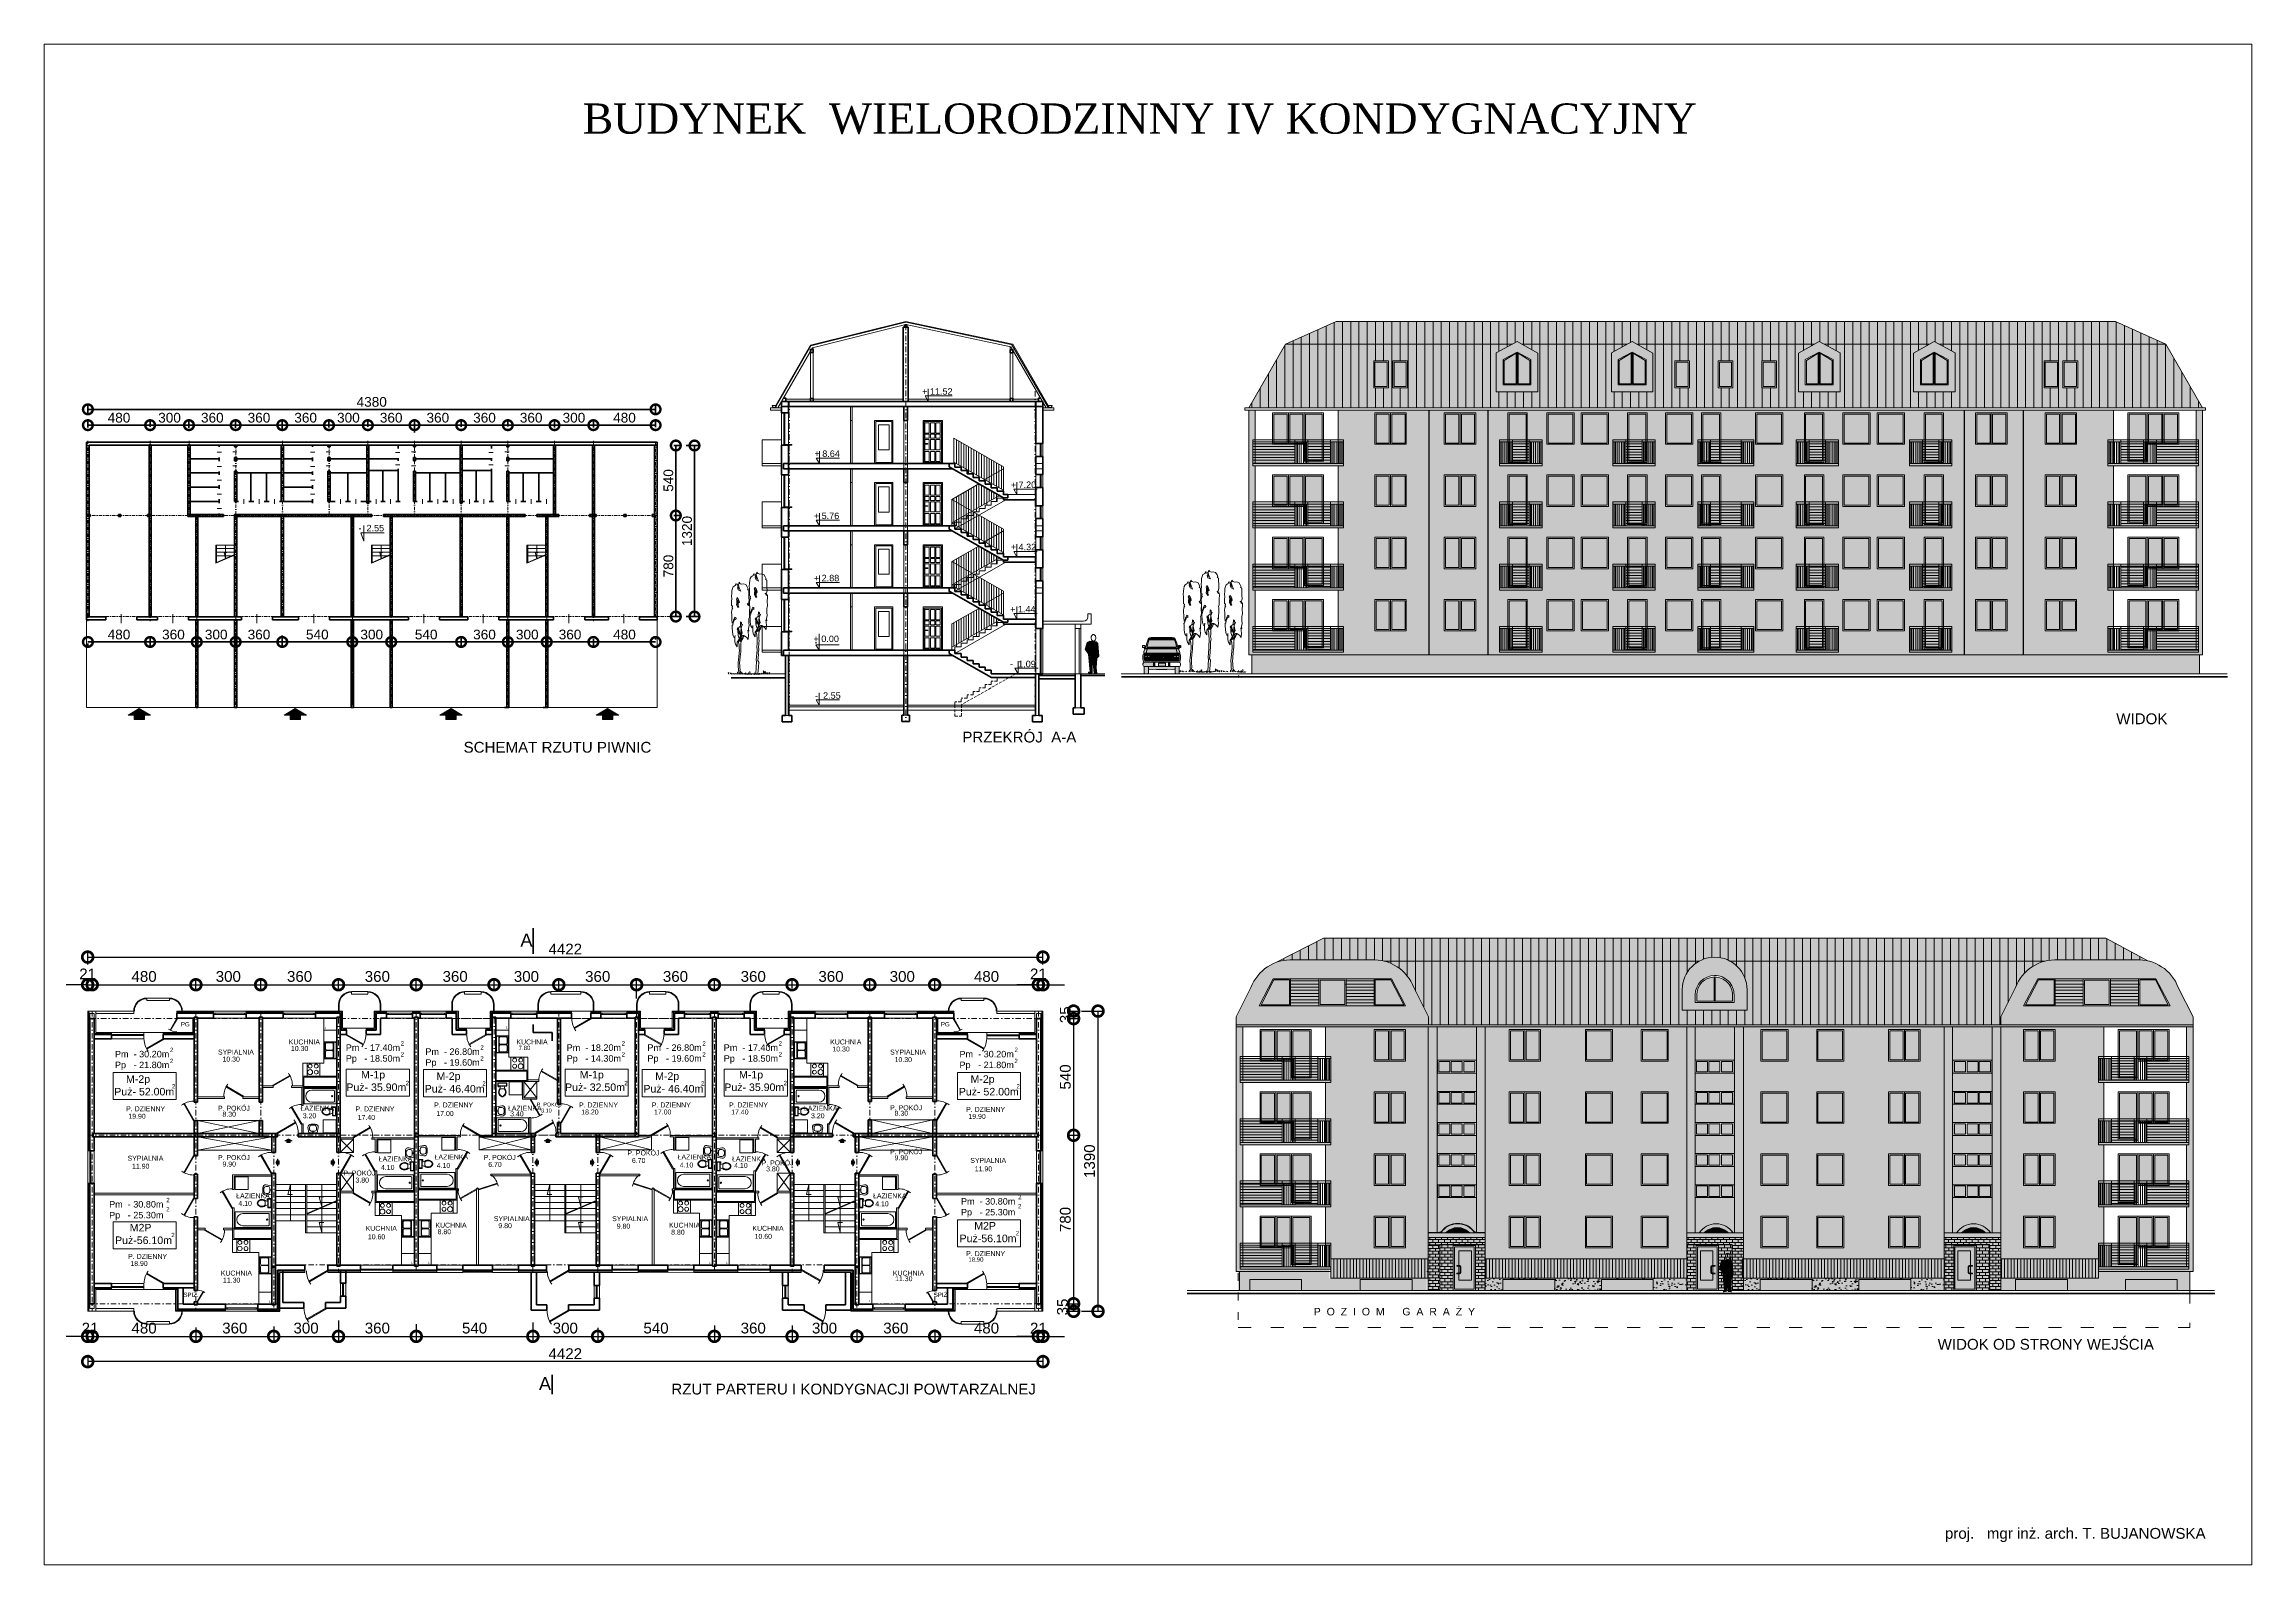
# Model space of a CAD drawing. Header units: millimetres. Extents: x 2834 to 13053, y -2252 to 4789.
import ezdxf

# ---------------------------------------------------------------- set-up
doc = ezdxf.new("R2010")
doc.units = ezdxf.units.MM
doc.header["$MEASUREMENT"] = 0
doc.header["$PDMODE"] = 2
for name, pattern in [('ACAD_ISO03W100', [30, 12, -18]), ('DASHDOTX2', [50.8, 25.4, -12.7, 0, -12.7]), ('DASHED', [19.05, 12.7, -6.35])]:
    doc.linetypes.add(name, pattern=pattern)
doc.layers.get('0').update_dxf_attribs({"lineweight": 5})
for name, color, linetype, lineweight in [('AS_3_6_018', 92, 'Continuous', 9), ('Balustrady', 7, 'Continuous', 5), ('Ocieplenie', 6, 'Continuous', 5), ('Okna', 7, 'Continuous', 5), ('Okna c.', 7, 'Continuous', 5), ('OPIS', 7, 'Continuous', 5), ('Osie', 1, 'DASHDOTX2', 5), ('Piony', 1, 'Continuous', 20), ('Płyty b.', 7, 'Continuous', 5), ('Scianki', 34, 'Continuous', 20), ('Urządzenia', 160, 'Continuous', 5), ('Widok', 7, 'Continuous', 9), ('Wy. bal.', 7, 'Continuous', 5), ('Wymiary', 102, 'Continuous', 5), ('Wypełnienie', 7, 'Continuous', 5), ('Ściany k.', 7, 'Continuous', 35)]:
    doc.layers.add(name, color=color, linetype=linetype, lineweight=lineweight)
for name, color, linetype in [('Bal. kol', 41, 'Continuous'), ('Opis1', 7, 'Continuous'), ('X1klink', 41, 'Continuous'), ('X2', 30, 'Continuous'), ('X3', 170, 'Continuous'), ('X4', 254, 'Continuous'), ('X5', 50, 'Continuous'), ('Xcokół', 18, 'Continuous'), ('Xdach', 89, 'Continuous')]:
    doc.layers.add(name, color=color, linetype=linetype)
doc.layers.add('niedr', color=7, linetype='Continuous', plot=False)
doc.styles.get("Standard").update_dxf_attribs({"font": 'ARIAL.TTF'})
doc.linetypes.add('BATTING', pattern='A,0.00254,-2.54,[134,ltypeshp.shx,S=2.54,R=0,X=-2.54,Y=0],-5.08,[134,ltypeshp.shx,S=2.54,R=180,X=2.54,Y=0],-2.54', length=10.16254)
doc.dimstyles.new('ISO-25', dxfattribs={"dimscale": 20, "dimtxt": 2.5, "dimasz": 5, "dimexe": 1.25, "dimexo": 0.625, "dimtad": 1, "dimtxsty": 'Standard', "dimblk": 'DOTSMALL', "dimcen": 2.5, "dimadec": 0, "dimazin": 0, "dimtfac": 1, "dimtmove": 0, "dimatfit": 3, "dimfxl": 0, "dimarcsym": 0})
pattern_1 = [(0, (19914.417, -3600.82), (0, 14.224), []), (90, (19914.417, -3600.82), (-14.224, 14.224), [14.224, -14.224])]
pattern_2 = [(90, (10058.16, -6254.688), (-38.1, 2e-15), [])]
pattern_3 = [(90, (17873.38, -3399.094), (-38.1, 2e-15), [])]
pattern_4 = [(0, (19914.417, -3600.82), (0, 12.7), [])]
pattern_5 = [(0, (20050.565, -3399.094), (0, 12.7), [])]
pattern_6 = [(0, (-136.148, -201.727), (0, 13.6), []), (90, (-136.148, -201.727), (-13.6, 13.6), [13.6, -13.6])]
pattern_7 = [(90, (-136.148, -201.727), (-15, 9e-16), [])]

# ---------------------------------------------------------------- blocks, each defined once
blk = doc.blocks.new('_DotSmall')
at = {"color": 0, "const_width": 0.5}
blk.add_lwpolyline([(-0.0625, 0, 1), (0.0625, 0, 1)], format="xyb", close=True, dxfattribs=at)
blk = doc.blocks.new('*D84')
at = {"layer": 'Defpoints', "color": 0}
for p in [(7565, -263), (7552, -1043), (7599, -1043)]:
    blk.add_point(p, dxfattribs=at)
at = {"layer": 'Wymiary', "color": 0, "lineweight": -2}
for p, q in [((7577, -263), (7624, -263)), ((7599, -263), (7599, -1043)), ((7564, -1043), (7624, -1043))]:
    blk.add_line(p, q, dxfattribs=at)
at = {"layer": 'Wymiary', "color": 0, "lineweight": -2, "xscale": 100, "yscale": 100, "zscale": 100}
for p, rotation in [((7599, -263), 90), ((7599, -1043), 270)]:
    blk.add_blockref('_DotSmall', p, dxfattribs=dict(at, rotation=rotation))
at = {"layer": 'Wymiary', "color": 0, "insert": (7561, -653), "char_height": 50, "attachment_point": 5, "rotation": 90}
blk.add_mtext('780', dxfattribs=at)
blk = doc.blocks.new('Door - Right Hung 36 in.')
blk.add_lwpolyline([(-0.8, -1.3), (0, 0), (-31.2, 18), (-31.9, 16.7)], close=True)
blk.add_arc((0, 0), 36, 142.6899, 180)
blk = doc.blocks.new('*D67')
at = {"layer": 'Defpoints', "color": 0}
for p in [(7623, 312), (7623, -1078), (7712, -1078)]:
    blk.add_point(p, dxfattribs=at)
at = {"layer": 'Wymiary', "color": 0, "lineweight": -2}
for p, q in [((7636, 312), (7737, 312)), ((7712, 312), (7712, -1078)), ((7636, -1078), (7737, -1078))]:
    blk.add_line(p, q, dxfattribs=at)
at = {"layer": 'Wymiary', "color": 0, "lineweight": -2, "xscale": 100, "yscale": 100, "zscale": 100}
for p, rotation in [((7712, 312), 90), ((7712, -1078), 270)]:
    blk.add_blockref('_DotSmall', p, dxfattribs=dict(at, rotation=rotation))
at = {"layer": 'Wymiary', "color": 0, "insert": (7673, -383), "char_height": 50, "attachment_point": 5, "rotation": 90}
blk.add_mtext('1390', dxfattribs=at)
blk = doc.blocks.new('*D99')
at = {"layer": 'Defpoints', "color": 0}
for p in [(3035, -1267), (3035, -1311), (7457, -1267)]:
    blk.add_point(p, dxfattribs=at)
at = {"layer": 'Wymiary', "color": 0, "lineweight": -2}
for p, q in [((3035, -1280), (3035, -1336)), ((7457, -1311), (3035, -1311)), ((7457, -1280), (7457, -1336))]:
    blk.add_line(p, q, dxfattribs=at)
at = {"layer": 'Wymiary', "color": 0, "lineweight": -2, "xscale": 100, "yscale": 100, "zscale": 100, "rotation": 180}
blk.add_blockref('_DotSmall', (3035, -1311), dxfattribs=at)
at = {"layer": 'Wymiary', "color": 0, "lineweight": -2, "xscale": 100, "yscale": 100, "zscale": 100}
blk.add_blockref('_DotSmall', (7457, -1311), dxfattribs=at)
at = {"layer": 'Wymiary', "color": 0, "insert": (5246, -1274), "char_height": 50, "attachment_point": 5}
blk.add_mtext('4422', dxfattribs=at)
blk = doc.blocks.new('*D94')
at = {"layer": 'Defpoints', "color": 0}
for p in [(5936, -1130), (6296, -1130), (6296, -1194)]:
    blk.add_point(p, dxfattribs=at)
at = {"layer": 'Wymiary', "color": 0, "lineweight": -2}
for p, q in [((5936, -1143), (5936, -1219)), ((5936, -1194), (6296, -1194)), ((6296, -1143), (6296, -1219))]:
    blk.add_line(p, q, dxfattribs=at)
at = {"layer": 'Wymiary', "color": 0, "lineweight": -2, "xscale": 100, "yscale": 100, "zscale": 100, "rotation": 180}
blk.add_blockref('_DotSmall', (5936, -1194), dxfattribs=at)
at = {"layer": 'Wymiary', "color": 0, "lineweight": -2, "xscale": 100, "yscale": 100, "zscale": 100}
blk.add_blockref('_DotSmall', (6296, -1194), dxfattribs=at)
at = {"layer": 'Wymiary', "color": 0, "insert": (6116, -1156), "char_height": 50, "attachment_point": 5}
blk.add_mtext('360', dxfattribs=at)
blk = doc.blocks.new('*D90')
at = {"layer": 'Defpoints', "color": 0}
for p in [(4196, -1108), (4556, -1125), (4556, -1194)]:
    blk.add_point(p, dxfattribs=at)
at = {"layer": 'Wymiary', "color": 0, "lineweight": -2}
for p, q in [((4196, -1121), (4196, -1219)), ((4196, -1194), (4556, -1194)), ((4556, -1138), (4556, -1219))]:
    blk.add_line(p, q, dxfattribs=at)
at = {"layer": 'Wymiary', "color": 0, "lineweight": -2, "xscale": 100, "yscale": 100, "zscale": 100, "rotation": 180}
blk.add_blockref('_DotSmall', (4196, -1194), dxfattribs=at)
at = {"layer": 'Wymiary', "color": 0, "lineweight": -2, "xscale": 100, "yscale": 100, "zscale": 100}
blk.add_blockref('_DotSmall', (4556, -1194), dxfattribs=at)
at = {"layer": 'Wymiary', "color": 0, "insert": (4376, -1156), "char_height": 50, "attachment_point": 5}
blk.add_mtext('360', dxfattribs=at)
blk = doc.blocks.new('*D87')
at = {"layer": 'Defpoints', "color": 0}
for p in [(3056, -1188), (3536, -1140), (3536, -1194)]:
    blk.add_point(p, dxfattribs=at)
at = {"layer": 'Wymiary', "color": 0, "lineweight": -2}
for p, q in [((3056, -1194), (3536, -1194)), ((3056, -1200), (3056, -1219)), ((3536, -1153), (3536, -1219))]:
    blk.add_line(p, q, dxfattribs=at)
at = {"layer": 'Wymiary', "color": 0, "lineweight": -2, "xscale": 100, "yscale": 100, "zscale": 100, "rotation": 180}
blk.add_blockref('_DotSmall', (3056, -1194), dxfattribs=at)
at = {"layer": 'Wymiary', "color": 0, "lineweight": -2, "xscale": 100, "yscale": 100, "zscale": 100}
blk.add_blockref('_DotSmall', (3536, -1194), dxfattribs=at)
at = {"layer": 'Wymiary', "color": 0, "insert": (3296, -1156), "char_height": 50, "attachment_point": 5}
blk.add_mtext('480', dxfattribs=at)
blk = doc.blocks.new('*D86')
at = {"layer": 'Defpoints', "color": 0}
for p in [(3035, -1186), (3056, -1181), (3056, -1194)]:
    blk.add_point(p, dxfattribs=at)
at = {"layer": 'Wymiary', "color": 0, "lineweight": -2}
for p, q in [((3035, -1194), (2935, -1194)), ((3035, -1194), (3056, -1194)), ((3035, -1198), (3035, -1219)), ((3056, -1194), (3056, -1219)), ((3056, -1194), (3156, -1194))]:
    blk.add_line(p, q, dxfattribs=at)
at = {"layer": 'Wymiary', "color": 0, "lineweight": -2, "xscale": 100, "yscale": 100, "zscale": 100}
blk.add_blockref('_DotSmall', (3035, -1194), dxfattribs=at)
at = {"layer": 'Wymiary', "color": 0, "lineweight": -2, "xscale": 100, "yscale": 100, "zscale": 100, "rotation": 180}
blk.add_blockref('_DotSmall', (3056, -1194), dxfattribs=at)
at = {"layer": 'Wymiary', "color": 0, "insert": (3046, -1156), "char_height": 50, "attachment_point": 5}
blk.add_mtext('21', dxfattribs=at)
blk = doc.blocks.new('*D89')
at = {"layer": 'Defpoints', "color": 0}
for p in [(4196, -1108), (3896, -1135), (4196, -1194)]:
    blk.add_point(p, dxfattribs=at)
at = {"layer": 'Wymiary', "color": 0, "lineweight": -2}
for p, q in [((4196, -1121), (4196, -1219)), ((3896, -1148), (3896, -1219)), ((3896, -1194), (4196, -1194))]:
    blk.add_line(p, q, dxfattribs=at)
at = {"layer": 'Wymiary', "color": 0, "lineweight": -2, "xscale": 100, "yscale": 100, "zscale": 100, "rotation": 180}
blk.add_blockref('_DotSmall', (3896, -1194), dxfattribs=at)
at = {"layer": 'Wymiary', "color": 0, "lineweight": -2, "xscale": 100, "yscale": 100, "zscale": 100}
blk.add_blockref('_DotSmall', (4196, -1194), dxfattribs=at)
at = {"layer": 'Wymiary', "color": 0, "insert": (4046, -1156), "char_height": 50, "attachment_point": 5}
blk.add_mtext('300', dxfattribs=at)
blk = doc.blocks.new('*D88')
at = {"layer": 'Defpoints', "color": 0}
for p in [(3536, -1140), (3896, -1135), (3896, -1194)]:
    blk.add_point(p, dxfattribs=at)
at = {"layer": 'Wymiary', "color": 0, "lineweight": -2}
for p, q in [((3536, -1153), (3536, -1219)), ((3536, -1194), (3896, -1194)), ((3896, -1148), (3896, -1219))]:
    blk.add_line(p, q, dxfattribs=at)
at = {"layer": 'Wymiary', "color": 0, "lineweight": -2, "xscale": 100, "yscale": 100, "zscale": 100, "rotation": 180}
blk.add_blockref('_DotSmall', (3536, -1194), dxfattribs=at)
at = {"layer": 'Wymiary', "color": 0, "lineweight": -2, "xscale": 100, "yscale": 100, "zscale": 100}
blk.add_blockref('_DotSmall', (3896, -1194), dxfattribs=at)
at = {"layer": 'Wymiary', "color": 0, "insert": (3716, -1156), "char_height": 50, "attachment_point": 5}
blk.add_mtext('360', dxfattribs=at)
blk = doc.blocks.new('*D92')
at = {"layer": 'Defpoints', "color": 0}
for p in [(5096, -1118), (5396, -1142), (5396, -1194)]:
    blk.add_point(p, dxfattribs=at)
at = {"layer": 'Wymiary', "color": 0, "lineweight": -2}
for p, q in [((5096, -1130), (5096, -1219)), ((5096, -1194), (5396, -1194)), ((5396, -1155), (5396, -1219))]:
    blk.add_line(p, q, dxfattribs=at)
at = {"layer": 'Wymiary', "color": 0, "lineweight": -2, "xscale": 100, "yscale": 100, "zscale": 100, "rotation": 180}
blk.add_blockref('_DotSmall', (5096, -1194), dxfattribs=at)
at = {"layer": 'Wymiary', "color": 0, "lineweight": -2, "xscale": 100, "yscale": 100, "zscale": 100}
blk.add_blockref('_DotSmall', (5396, -1194), dxfattribs=at)
at = {"layer": 'Wymiary', "color": 0, "insert": (5246, -1156), "char_height": 50, "attachment_point": 5}
blk.add_mtext('300', dxfattribs=at)
blk = doc.blocks.new('*D91')
at = {"layer": 'Defpoints', "color": 0}
for p in [(5096, -1118), (4556, -1125), (5096, -1194)]:
    blk.add_point(p, dxfattribs=at)
at = {"layer": 'Wymiary', "color": 0, "lineweight": -2}
for p, q in [((4556, -1138), (4556, -1219)), ((4556, -1194), (5096, -1194)), ((5096, -1130), (5096, -1219))]:
    blk.add_line(p, q, dxfattribs=at)
at = {"layer": 'Wymiary', "color": 0, "lineweight": -2, "xscale": 100, "yscale": 100, "zscale": 100, "rotation": 180}
blk.add_blockref('_DotSmall', (4556, -1194), dxfattribs=at)
at = {"layer": 'Wymiary', "color": 0, "lineweight": -2, "xscale": 100, "yscale": 100, "zscale": 100}
blk.add_blockref('_DotSmall', (5096, -1194), dxfattribs=at)
at = {"layer": 'Wymiary', "color": 0, "insert": (4826, -1156), "char_height": 50, "attachment_point": 5}
blk.add_mtext('540', dxfattribs=at)
blk = doc.blocks.new('*D93')
at = {"layer": 'Defpoints', "color": 0}
for p in [(5396, -1142), (5936, -1130), (5936, -1194)]:
    blk.add_point(p, dxfattribs=at)
at = {"layer": 'Wymiary', "color": 0, "lineweight": -2}
for p, q in [((5396, -1155), (5396, -1219)), ((5396, -1194), (5936, -1194)), ((5936, -1143), (5936, -1219))]:
    blk.add_line(p, q, dxfattribs=at)
at = {"layer": 'Wymiary', "color": 0, "lineweight": -2, "xscale": 100, "yscale": 100, "zscale": 100, "rotation": 180}
blk.add_blockref('_DotSmall', (5396, -1194), dxfattribs=at)
at = {"layer": 'Wymiary', "color": 0, "lineweight": -2, "xscale": 100, "yscale": 100, "zscale": 100}
blk.add_blockref('_DotSmall', (5936, -1194), dxfattribs=at)
at = {"layer": 'Wymiary', "color": 0, "insert": (5666, -1156), "char_height": 50, "attachment_point": 5}
blk.add_mtext('540', dxfattribs=at)
blk = doc.blocks.new('*D97')
at = {"layer": 'Defpoints', "color": 0}
for p in [(6956, -1150), (7436, -1194), (7436, -1194)]:
    blk.add_point(p, dxfattribs=at)
at = {"layer": 'Wymiary', "color": 0, "lineweight": -2}
for p, q in [((6956, -1162), (6956, -1219)), ((6956, -1194), (7436, -1194)), ((7436, -1181), (7436, -1169))]:
    blk.add_line(p, q, dxfattribs=at)
at = {"layer": 'Wymiary', "color": 0, "lineweight": -2, "xscale": 100, "yscale": 100, "zscale": 100, "rotation": 180}
blk.add_blockref('_DotSmall', (6956, -1194), dxfattribs=at)
at = {"layer": 'Wymiary', "color": 0, "lineweight": -2, "xscale": 100, "yscale": 100, "zscale": 100}
blk.add_blockref('_DotSmall', (7436, -1194), dxfattribs=at)
at = {"layer": 'Wymiary', "color": 0, "insert": (7196, -1156), "char_height": 50, "attachment_point": 5}
blk.add_mtext('480', dxfattribs=at)
blk = doc.blocks.new('*D96')
at = {"layer": 'Defpoints', "color": 0}
for p in [(6596, -1147), (6956, -1150), (6956, -1194)]:
    blk.add_point(p, dxfattribs=at)
at = {"layer": 'Wymiary', "color": 0, "lineweight": -2}
for p, q in [((6596, -1160), (6596, -1219)), ((6596, -1194), (6956, -1194)), ((6956, -1162), (6956, -1219))]:
    blk.add_line(p, q, dxfattribs=at)
at = {"layer": 'Wymiary', "color": 0, "lineweight": -2, "xscale": 100, "yscale": 100, "zscale": 100, "rotation": 180}
blk.add_blockref('_DotSmall', (6596, -1194), dxfattribs=at)
at = {"layer": 'Wymiary', "color": 0, "lineweight": -2, "xscale": 100, "yscale": 100, "zscale": 100}
blk.add_blockref('_DotSmall', (6956, -1194), dxfattribs=at)
at = {"layer": 'Wymiary', "color": 0, "insert": (6776, -1156), "char_height": 50, "attachment_point": 5}
blk.add_mtext('360', dxfattribs=at)
blk = doc.blocks.new('*D95')
at = {"layer": 'Defpoints', "color": 0}
for p in [(6296, -1130), (6596, -1147), (6596, -1194)]:
    blk.add_point(p, dxfattribs=at)
at = {"layer": 'Wymiary', "color": 0, "lineweight": -2}
for p, q in [((6296, -1143), (6296, -1219)), ((6296, -1194), (6596, -1194)), ((6596, -1160), (6596, -1219))]:
    blk.add_line(p, q, dxfattribs=at)
at = {"layer": 'Wymiary', "color": 0, "lineweight": -2, "xscale": 100, "yscale": 100, "zscale": 100, "rotation": 180}
blk.add_blockref('_DotSmall', (6296, -1194), dxfattribs=at)
at = {"layer": 'Wymiary', "color": 0, "lineweight": -2, "xscale": 100, "yscale": 100, "zscale": 100}
blk.add_blockref('_DotSmall', (6596, -1194), dxfattribs=at)
at = {"layer": 'Wymiary', "color": 0, "insert": (6446, -1156), "char_height": 50, "attachment_point": 5}
blk.add_mtext('300', dxfattribs=at)
blk = doc.blocks.new('*D98')
at = {"layer": 'Defpoints', "color": 0}
for p in [(7436, -1194), (7457, -1170), (7457, -1194)]:
    blk.add_point(p, dxfattribs=at)
at = {"layer": 'Wymiary', "color": 0, "lineweight": -2}
for p, q in [((7436, -1194), (7336, -1194)), ((7436, -1181), (7436, -1169)), ((7436, -1194), (7457, -1194)), ((7457, -1182), (7457, -1219)), ((7457, -1194), (7557, -1194))]:
    blk.add_line(p, q, dxfattribs=at)
at = {"layer": 'Wymiary', "color": 0, "lineweight": -2, "xscale": 100, "yscale": 100, "zscale": 100}
blk.add_blockref('_DotSmall', (7436, -1194), dxfattribs=at)
at = {"layer": 'Wymiary', "color": 0, "lineweight": -2, "xscale": 100, "yscale": 100, "zscale": 100, "rotation": 180}
blk.add_blockref('_DotSmall', (7457, -1194), dxfattribs=at)
at = {"layer": 'Wymiary', "color": 0, "insert": (7436, -1156), "char_height": 50, "attachment_point": 5}
blk.add_mtext('21', dxfattribs=at)
blk = doc.blocks.new('*D85')
at = {"layer": 'Defpoints', "color": 0}
for p in [(7552, -1043), (7552, -1078), (7599, -1078)]:
    blk.add_point(p, dxfattribs=at)
at = {"layer": 'Wymiary', "color": 0, "lineweight": -2}
for p, q in [((7564, -1043), (7624, -1043)), ((7564, -1078), (7624, -1078)), ((7599, -1043), (7599, -1078))]:
    blk.add_line(p, q, dxfattribs=at)
at = {"layer": 'Wymiary', "color": 0, "lineweight": -2, "xscale": 100, "yscale": 100, "zscale": 100}
for p, rotation in [((7599, -1043), 90), ((7599, -1078), 270)]:
    blk.add_blockref('_DotSmall', p, dxfattribs=dict(at, rotation=rotation))
at = {"layer": 'Wymiary', "color": 0, "insert": (7548, -1058), "char_height": 50, "attachment_point": 5, "rotation": 90}
blk.add_mtext('35', dxfattribs=at)
blk = doc.blocks.new('*D81')
at = {"layer": 'Defpoints', "color": 0}
for p in [(3035, 515), (7457, 562), (7457, 515)]:
    blk.add_point(p, dxfattribs=at)
at = {"layer": 'Wymiary', "color": 0, "lineweight": -2}
for p, q in [((3035, 527), (3035, 587)), ((3035, 562), (7457, 562)), ((7457, 527), (7457, 587))]:
    blk.add_line(p, q, dxfattribs=at)
at = {"layer": 'Wymiary', "color": 0, "lineweight": -2, "xscale": 100, "yscale": 100, "zscale": 100, "rotation": 180}
blk.add_blockref('_DotSmall', (3035, 562), dxfattribs=at)
at = {"layer": 'Wymiary', "color": 0, "lineweight": -2, "xscale": 100, "yscale": 100, "zscale": 100}
blk.add_blockref('_DotSmall', (7457, 562), dxfattribs=at)
at = {"layer": 'Wymiary', "color": 0, "insert": (5246, 599), "char_height": 50, "attachment_point": 5}
blk.add_mtext('4422', dxfattribs=at)
blk = doc.blocks.new('*D76')
at = {"layer": 'Defpoints', "color": 0}
for p in [(6296, 434), (5936, 402), (6296, 405)]:
    blk.add_point(p, dxfattribs=at)
at = {"layer": 'Wymiary', "color": 0, "lineweight": -2}
for p, q in [((5936, 415), (5936, 459)), ((5936, 434), (6296, 434)), ((6296, 418), (6296, 459))]:
    blk.add_line(p, q, dxfattribs=at)
at = {"layer": 'Wymiary', "color": 0, "lineweight": -2, "xscale": 100, "yscale": 100, "zscale": 100, "rotation": 180}
blk.add_blockref('_DotSmall', (5936, 434), dxfattribs=at)
at = {"layer": 'Wymiary', "color": 0, "lineweight": -2, "xscale": 100, "yscale": 100, "zscale": 100}
blk.add_blockref('_DotSmall', (6296, 434), dxfattribs=at)
at = {"layer": 'Wymiary', "color": 0, "insert": (6116, 472), "char_height": 50, "attachment_point": 5}
blk.add_mtext('360', dxfattribs=at)
blk = doc.blocks.new('*D71')
at = {"layer": 'Defpoints', "color": 0}
for p in [(4556, 434), (4196, 395), (4556, 390)]:
    blk.add_point(p, dxfattribs=at)
at = {"layer": 'Wymiary', "color": 0, "lineweight": -2}
for p, q in [((4196, 408), (4196, 459)), ((4196, 434), (4556, 434)), ((4556, 403), (4556, 459))]:
    blk.add_line(p, q, dxfattribs=at)
at = {"layer": 'Wymiary', "color": 0, "lineweight": -2, "xscale": 100, "yscale": 100, "zscale": 100, "rotation": 180}
blk.add_blockref('_DotSmall', (4196, 434), dxfattribs=at)
at = {"layer": 'Wymiary', "color": 0, "lineweight": -2, "xscale": 100, "yscale": 100, "zscale": 100}
blk.add_blockref('_DotSmall', (4556, 434), dxfattribs=at)
at = {"layer": 'Wymiary', "color": 0, "insert": (4376, 472), "char_height": 50, "attachment_point": 5}
blk.add_mtext('360', dxfattribs=at)
blk = doc.blocks.new('*D68')
at = {"layer": 'Defpoints', "color": 0}
for p in [(3536, 434), (3056, 398), (3536, 402)]:
    blk.add_point(p, dxfattribs=at)
at = {"layer": 'Wymiary', "color": 0, "lineweight": -2}
for p, q in [((3056, 411), (3056, 459)), ((3056, 434), (3536, 434)), ((3536, 414), (3536, 459))]:
    blk.add_line(p, q, dxfattribs=at)
at = {"layer": 'Wymiary', "color": 0, "lineweight": -2, "xscale": 100, "yscale": 100, "zscale": 100, "rotation": 180}
blk.add_blockref('_DotSmall', (3056, 434), dxfattribs=at)
at = {"layer": 'Wymiary', "color": 0, "lineweight": -2, "xscale": 100, "yscale": 100, "zscale": 100}
blk.add_blockref('_DotSmall', (3536, 434), dxfattribs=at)
at = {"layer": 'Wymiary', "color": 0, "insert": (3296, 472), "char_height": 50, "attachment_point": 5}
blk.add_mtext('480', dxfattribs=at)
blk = doc.blocks.new('Toilet - top')
for p, q in [((-10, -8.5), (-8, -8.5)), ((-10, -9.5), (-10, -8.5)), ((-7, -9.5), (-10, -9.5)), ((-8, -8.5), (-8, -8)), ((-7, -8), (-7, -9.5)), ((-4, -8), (-6, -14)), ((4, -14), (-4, -14)), ((4, -8), (6, -14)), ((9.5, -6), (9.5, -2))]:
    blk.add_line(p, q)
blk.add_lwpolyline([(10.5, -8), (10.5, 0), (-10.5, 0), (-10.5, -8)], close=True)
for points in [[(-9.5, -2), (-9.5, -6)], [(8.5, -1), (-8.5, -1)], [(-8.5, -7), (8.5, -7)]]:
    blk.add_lwpolyline(points)
for centre, radius, start, end in [((-8.6, -1.9), 0.884, 81.8699, 188.1301), ((-8.6, -6.1), 0.884, 171.8699, 278.1301), ((3.5, -21.6), 12.2, 141.4691, 247.9714), ((4.2, -21.8), 11.3, 136.3677, 238.9468), ((0, -27.9), 4, 245.7318, 294.2682), ((0, -29), 4, 254.8605, 285.1395), ((-3.5, -21.6), 12.2, 292.0284, 38.5307), ((-4.2, -21.8), 11.3, 301.053, 43.6321), ((8.6, -1.9), 0.884, 351.8699, 98.1301), ((8.6, -6.1), 0.884, 261.8699, 8.1301)]:
    blk.add_arc(centre, radius, start, end)
blk = doc.blocks.new('*D69')
at = {"layer": 'Defpoints', "color": 0}
for p in [(3836, 434), (3536, 402), (3836, 395)]:
    blk.add_point(p, dxfattribs=at)
at = {"layer": 'Wymiary', "color": 0, "lineweight": -2}
for p, q in [((3536, 414), (3536, 459)), ((3536, 434), (3836, 434)), ((3836, 408), (3836, 459))]:
    blk.add_line(p, q, dxfattribs=at)
at = {"layer": 'Wymiary', "color": 0, "lineweight": -2, "xscale": 100, "yscale": 100, "zscale": 100, "rotation": 180}
blk.add_blockref('_DotSmall', (3536, 434), dxfattribs=at)
at = {"layer": 'Wymiary', "color": 0, "lineweight": -2, "xscale": 100, "yscale": 100, "zscale": 100}
blk.add_blockref('_DotSmall', (3836, 434), dxfattribs=at)
at = {"layer": 'Wymiary', "color": 0, "insert": (3686, 472), "char_height": 50, "attachment_point": 5}
blk.add_mtext('300', dxfattribs=at)
blk = doc.blocks.new('*D70')
at = {"layer": 'Defpoints', "color": 0}
for p in [(4196, 434), (3836, 395), (4196, 395)]:
    blk.add_point(p, dxfattribs=at)
at = {"layer": 'Wymiary', "color": 0, "lineweight": -2}
for p, q in [((3836, 408), (3836, 459)), ((3836, 434), (4196, 434)), ((4196, 408), (4196, 459))]:
    blk.add_line(p, q, dxfattribs=at)
at = {"layer": 'Wymiary', "color": 0, "lineweight": -2, "xscale": 100, "yscale": 100, "zscale": 100, "rotation": 180}
blk.add_blockref('_DotSmall', (3836, 434), dxfattribs=at)
at = {"layer": 'Wymiary', "color": 0, "lineweight": -2, "xscale": 100, "yscale": 100, "zscale": 100}
blk.add_blockref('_DotSmall', (4196, 434), dxfattribs=at)
at = {"layer": 'Wymiary', "color": 0, "insert": (4016, 472), "char_height": 50, "attachment_point": 5}
blk.add_mtext('360', dxfattribs=at)
blk = doc.blocks.new('*D73')
at = {"layer": 'Defpoints', "color": 0}
for p in [(5216, 434), (4916, 399), (5216, 402)]:
    blk.add_point(p, dxfattribs=at)
at = {"layer": 'Wymiary', "color": 0, "lineweight": -2}
for p, q in [((4916, 411), (4916, 459)), ((4916, 434), (5216, 434)), ((5216, 415), (5216, 459))]:
    blk.add_line(p, q, dxfattribs=at)
at = {"layer": 'Wymiary', "color": 0, "lineweight": -2, "xscale": 100, "yscale": 100, "zscale": 100, "rotation": 180}
blk.add_blockref('_DotSmall', (4916, 434), dxfattribs=at)
at = {"layer": 'Wymiary', "color": 0, "lineweight": -2, "xscale": 100, "yscale": 100, "zscale": 100}
blk.add_blockref('_DotSmall', (5216, 434), dxfattribs=at)
at = {"layer": 'Wymiary', "color": 0, "insert": (5066, 472), "char_height": 50, "attachment_point": 5}
blk.add_mtext('300', dxfattribs=at)
blk = doc.blocks.new('*D72')
at = {"layer": 'Defpoints', "color": 0}
for p in [(4916, 434), (4556, 390), (4916, 399)]:
    blk.add_point(p, dxfattribs=at)
at = {"layer": 'Wymiary', "color": 0, "lineweight": -2}
for p, q in [((4556, 403), (4556, 459)), ((4556, 434), (4916, 434)), ((4916, 411), (4916, 459))]:
    blk.add_line(p, q, dxfattribs=at)
at = {"layer": 'Wymiary', "color": 0, "lineweight": -2, "xscale": 100, "yscale": 100, "zscale": 100, "rotation": 180}
blk.add_blockref('_DotSmall', (4556, 434), dxfattribs=at)
at = {"layer": 'Wymiary', "color": 0, "lineweight": -2, "xscale": 100, "yscale": 100, "zscale": 100}
blk.add_blockref('_DotSmall', (4916, 434), dxfattribs=at)
at = {"layer": 'Wymiary', "color": 0, "insert": (4736, 472), "char_height": 50, "attachment_point": 5}
blk.add_mtext('360', dxfattribs=at)
blk = doc.blocks.new('*D75')
at = {"layer": 'Defpoints', "color": 0}
for p in [(5936, 434), (5576, 404), (5936, 402)]:
    blk.add_point(p, dxfattribs=at)
at = {"layer": 'Wymiary', "color": 0, "lineweight": -2}
for p, q in [((5576, 416), (5576, 459)), ((5576, 434), (5936, 434)), ((5936, 415), (5936, 459))]:
    blk.add_line(p, q, dxfattribs=at)
at = {"layer": 'Wymiary', "color": 0, "lineweight": -2, "xscale": 100, "yscale": 100, "zscale": 100, "rotation": 180}
blk.add_blockref('_DotSmall', (5576, 434), dxfattribs=at)
at = {"layer": 'Wymiary', "color": 0, "lineweight": -2, "xscale": 100, "yscale": 100, "zscale": 100}
blk.add_blockref('_DotSmall', (5936, 434), dxfattribs=at)
at = {"layer": 'Wymiary', "color": 0, "insert": (5756, 472), "char_height": 50, "attachment_point": 5}
blk.add_mtext('360', dxfattribs=at)
blk = doc.blocks.new('*D74')
at = {"layer": 'Defpoints', "color": 0}
for p in [(5576, 434), (5216, 402), (5576, 357)]:
    blk.add_point(p, dxfattribs=at)
at = {"layer": 'Wymiary', "color": 0, "lineweight": -2}
for p, q in [((5216, 415), (5216, 459)), ((5216, 434), (5576, 434)), ((5576, 370), (5576, 459))]:
    blk.add_line(p, q, dxfattribs=at)
at = {"layer": 'Wymiary', "color": 0, "lineweight": -2, "xscale": 100, "yscale": 100, "zscale": 100, "rotation": 180}
blk.add_blockref('_DotSmall', (5216, 434), dxfattribs=at)
at = {"layer": 'Wymiary', "color": 0, "lineweight": -2, "xscale": 100, "yscale": 100, "zscale": 100}
blk.add_blockref('_DotSmall', (5576, 434), dxfattribs=at)
at = {"layer": 'Wymiary', "color": 0, "insert": (5396, 472), "char_height": 50, "attachment_point": 5}
blk.add_mtext('360', dxfattribs=at)
blk = doc.blocks.new('*D80')
at = {"layer": 'Defpoints', "color": 0}
for p in [(7457, 434), (7436, 400), (7457, 402)]:
    blk.add_point(p, dxfattribs=at)
at = {"layer": 'Wymiary', "color": 0, "lineweight": -2}
for p, q in [((7436, 434), (7336, 434)), ((7436, 413), (7436, 459)), ((7436, 434), (7457, 434)), ((7457, 414), (7457, 459)), ((7457, 434), (7557, 434))]:
    blk.add_line(p, q, dxfattribs=at)
at = {"layer": 'Wymiary', "color": 0, "lineweight": -2, "xscale": 100, "yscale": 100, "zscale": 100}
blk.add_blockref('_DotSmall', (7436, 434), dxfattribs=at)
at = {"layer": 'Wymiary', "color": 0, "lineweight": -2, "xscale": 100, "yscale": 100, "zscale": 100, "rotation": 180}
blk.add_blockref('_DotSmall', (7457, 434), dxfattribs=at)
at = {"layer": 'Wymiary', "color": 0, "insert": (7436, 484), "char_height": 50, "attachment_point": 5}
blk.add_mtext('21', dxfattribs=at)
blk = doc.blocks.new('*D79')
at = {"layer": 'Defpoints', "color": 0}
for p in [(7436, 434), (6956, 398), (7436, 400)]:
    blk.add_point(p, dxfattribs=at)
at = {"layer": 'Wymiary', "color": 0, "lineweight": -2}
for p, q in [((6956, 411), (6956, 459)), ((6956, 434), (7436, 434)), ((7436, 413), (7436, 459))]:
    blk.add_line(p, q, dxfattribs=at)
at = {"layer": 'Wymiary', "color": 0, "lineweight": -2, "xscale": 100, "yscale": 100, "zscale": 100, "rotation": 180}
blk.add_blockref('_DotSmall', (6956, 434), dxfattribs=at)
at = {"layer": 'Wymiary', "color": 0, "lineweight": -2, "xscale": 100, "yscale": 100, "zscale": 100}
blk.add_blockref('_DotSmall', (7436, 434), dxfattribs=at)
at = {"layer": 'Wymiary', "color": 0, "insert": (7196, 472), "char_height": 50, "attachment_point": 5}
blk.add_mtext('480', dxfattribs=at)
blk = doc.blocks.new('*D77')
at = {"layer": 'Defpoints', "color": 0}
for p in [(6656, 434), (6296, 405), (6656, 398)]:
    blk.add_point(p, dxfattribs=at)
at = {"layer": 'Wymiary', "color": 0, "lineweight": -2}
for p, q in [((6296, 418), (6296, 459)), ((6296, 434), (6656, 434)), ((6656, 411), (6656, 459))]:
    blk.add_line(p, q, dxfattribs=at)
at = {"layer": 'Wymiary', "color": 0, "lineweight": -2, "xscale": 100, "yscale": 100, "zscale": 100, "rotation": 180}
blk.add_blockref('_DotSmall', (6296, 434), dxfattribs=at)
at = {"layer": 'Wymiary', "color": 0, "lineweight": -2, "xscale": 100, "yscale": 100, "zscale": 100}
blk.add_blockref('_DotSmall', (6656, 434), dxfattribs=at)
at = {"layer": 'Wymiary', "color": 0, "insert": (6476, 472), "char_height": 50, "attachment_point": 5}
blk.add_mtext('360', dxfattribs=at)
blk = doc.blocks.new('*D78')
at = {"layer": 'Defpoints', "color": 0}
for p in [(6956, 434), (6656, 398), (6956, 398)]:
    blk.add_point(p, dxfattribs=at)
at = {"layer": 'Wymiary', "color": 0, "lineweight": -2}
for p, q in [((6656, 411), (6656, 459)), ((6656, 434), (6956, 434)), ((6956, 411), (6956, 459))]:
    blk.add_line(p, q, dxfattribs=at)
at = {"layer": 'Wymiary', "color": 0, "lineweight": -2, "xscale": 100, "yscale": 100, "zscale": 100, "rotation": 180}
blk.add_blockref('_DotSmall', (6656, 434), dxfattribs=at)
at = {"layer": 'Wymiary', "color": 0, "lineweight": -2, "xscale": 100, "yscale": 100, "zscale": 100}
blk.add_blockref('_DotSmall', (6956, 434), dxfattribs=at)
at = {"layer": 'Wymiary', "color": 0, "insert": (6806, 472), "char_height": 50, "attachment_point": 5}
blk.add_mtext('300', dxfattribs=at)
blk = doc.blocks.new('*D83')
at = {"layer": 'Defpoints', "color": 0}
for p in [(7566, 277), (7564, -263), (7599, -263)]:
    blk.add_point(p, dxfattribs=at)
at = {"layer": 'Wymiary', "color": 0, "lineweight": -2}
for p, q in [((7579, 277), (7624, 277)), ((7599, 277), (7599, -263)), ((7576, -263), (7624, -263))]:
    blk.add_line(p, q, dxfattribs=at)
at = {"layer": 'Wymiary', "color": 0, "lineweight": -2, "xscale": 100, "yscale": 100, "zscale": 100}
for p, rotation in [((7599, 277), 90), ((7599, -263), 270)]:
    blk.add_blockref('_DotSmall', p, dxfattribs=dict(at, rotation=rotation))
at = {"layer": 'Wymiary', "color": 0, "insert": (7561, 7), "char_height": 50, "attachment_point": 5, "rotation": 90}
blk.add_mtext('540', dxfattribs=at)
blk = doc.blocks.new('*D82')
at = {"layer": 'Defpoints', "color": 0}
for p in [(7570, 312), (7566, 277), (7599, 277)]:
    blk.add_point(p, dxfattribs=at)
at = {"layer": 'Wymiary', "color": 0, "lineweight": -2}
for p, q in [((7582, 312), (7624, 312)), ((7599, 312), (7599, 277)), ((7579, 277), (7624, 277))]:
    blk.add_line(p, q, dxfattribs=at)
at = {"layer": 'Wymiary', "color": 0, "lineweight": -2, "xscale": 100, "yscale": 100, "zscale": 100}
for p, rotation in [((7599, 312), 90), ((7599, 277), 270)]:
    blk.add_blockref('_DotSmall', p, dxfattribs=dict(at, rotation=rotation))
at = {"layer": 'Wymiary', "color": 0, "insert": (7561, 295), "char_height": 50, "attachment_point": 5, "rotation": 90}
blk.add_mtext('35', dxfattribs=at)
blk = doc.blocks.new('*D100')
at = {"layer": 'Defpoints', "color": 0}
for p in [(3056, 434), (3035, 400), (3056, 402)]:
    blk.add_point(p, dxfattribs=at)
at = {"layer": 'Wymiary', "color": 0, "lineweight": -2}
for p, q in [((3035, 434), (2935, 434)), ((3035, 413), (3035, 459)), ((3035, 434), (3056, 434)), ((3056, 414), (3056, 459)), ((3056, 434), (3156, 434))]:
    blk.add_line(p, q, dxfattribs=at)
at = {"layer": 'Wymiary', "color": 0, "lineweight": -2, "xscale": 100, "yscale": 100, "zscale": 100}
blk.add_blockref('_DotSmall', (3035, 434), dxfattribs=at)
at = {"layer": 'Wymiary', "color": 0, "lineweight": -2, "xscale": 100, "yscale": 100, "zscale": 100, "rotation": 180}
blk.add_blockref('_DotSmall', (3056, 434), dxfattribs=at)
at = {"layer": 'Wymiary', "color": 0, "insert": (3035, 484), "char_height": 50, "attachment_point": 5}
blk.add_mtext('21', dxfattribs=at)
blk = doc.blocks.new('AQ29US')
at = {"layer": 'AS_3_6_018'}
for p, q in [((-4.8, 59.2), (-4.8, 55.4)), ((0, 59.7), (-4.4, 59.7)), ((0, 54.9), (-4.4, 54.9)), ((-1.7, 47.4), (-2.2, 43.8)), ((-2.1, 54.9), (0.8, 51.6)), ((1.1, 52.1), (-1.7, 47.4)), ((-0.6, 54.9), (1.4, 53.6)), ((0.5, 59.2), (0.5, 55.4)), ((4.1, 64.5), (1.1, 52.1)), ((1.1, 52.1), (66.2, 52.1)), ((70.3, 52.7), (1.2, 52.7)), ((70, 53.6), (1.4, 53.6)), ((5.2, 52.1), (3.1, 43.6)), ((8.2, 74.8), (4.1, 64.5)), ((8.5, 70.4), (5, 57.7)), ((65, 55.7), (6.5, 55.7)), ((7.3, 72.7), (64.1, 72.7)), ((63.3, 74.8), (8.2, 74.8)), ((62.2, 71), (9.3, 71)), ((15.2, 76.2), (56.2, 76.2)), ((63, 70.4), (66.5, 57.7)), ((63.3, 74.8), (67.4, 64.5)), ((66.2, 52.1), (68.4, 43.6)), ((67.4, 64.5), (70.4, 52.1)), ((72.1, 54.9), (70, 53.6)), ((70.4, 52.1), (73.1, 47.4)), ((73.5, 54.9), (70.7, 51.6)), ((71, 59.2), (71, 55.4)), ((71.5, 59.7), (75.8, 59.7)), ((71.5, 54.9), (75.8, 54.9)), ((73.1, 47.4), (73.7, 43.8)), ((76.3, 59.2), (76.3, 55.4)), ((-3.8, 20.8), (-3.8, 18.5)), ((-2.2, 43.8), (-2.2, 41.4)), ((73.7, 43.1), (-2.2, 43.1)), ((73.7, 41.4), (-2.2, 41.4)), ((-1.3, 15.3), (-1.3, 1.5)), ((-1.3, 1.5), (0, 0)), ((-1.2, 37.4), (-1.2, 30.4)), ((-0.6, 24), (72, 24)), ((72, 15.3), (-0.6, 15.3)), ((10.1, 33.5), (-0.4, 33.5)), ((10.1, 32.3), (-0.4, 32.3)), ((0, 0), (6.3, 0)), ((6.3, 0), (0, 0)), ((0.4, 39.5), (9.5, 39.5)), ((9.5, 26.8), (1.3, 26.8)), ((3.1, 43.6), (3.1, 41.4)), ((7.6, 1.5), (6.3, 0)), ((7.6, 15.3), (7.6, 1.5)), ((7.6, 8.1), (23.6, 9.7)), ((11.1, 37.9), (11.1, 28.4)), ((59.5, 39.4), (12.7, 39.4)), ((12.7, 39.4), (12.7, 27.2)), ((12.7, 38.4), (59.5, 38.4)), ((12.7, 37.6), (59.5, 37.6)), ((12.7, 36), (59.5, 36)), ((12.7, 35.2), (59.5, 35.2)), ((12.7, 33.6), (30, 33.6)), ((12.7, 32.8), (30, 32.8)), ((12.7, 31.2), (59.5, 31.2)), ((12.7, 30.4), (59.5, 30.4)), ((12.7, 28.8), (59.5, 28.8)), ((12.7, 28), (59.5, 28)), ((12.7, 27.2), (59.5, 27.2)), ((23.6, 9.7), (24.7, 9)), ((24.7, 9), (46.8, 9)), ((30.7, 34.6), (30.7, 31.7)), ((33.4, 34.6), (30.7, 34.6)), ((30.7, 31.7), (33.4, 31.7)), ((33.4, 33.1), (31.9, 33.1)), ((33.4, 31.7), (33.4, 33.1)), ((33.9, 31.7), (34.5, 34.6)), ((34.5, 34.6), (35.7, 31.7)), ((37, 34.6), (35.7, 31.7)), ((37.6, 31.7), (37, 34.6)), ((38.2, 31.7), (38.2, 34.6)), ((38.2, 34.6), (40.7, 34.6)), ((40.7, 31.7), (38.2, 31.7)), ((40.7, 34.6), (40.7, 33.9)), ((40.7, 31.7), (40.7, 32.5)), ((41.4, 33.6), (59.5, 33.6)), ((41.4, 32.8), (59.5, 32.8)), ((47.8, 9.7), (46.8, 9)), ((63.9, 8.1), (47.8, 9.7)), ((59.5, 27.2), (59.5, 39.4)), ((60.3, 37.9), (60.3, 28.4)), ((61.4, 33.5), (71.9, 33.5)), ((61.4, 32.3), (71.9, 32.3)), ((71.1, 39.5), (61.9, 39.5)), ((61.9, 26.8), (70.2, 26.8)), ((63.9, 15.3), (63.9, 1.5)), ((63.9, 1.5), (65.2, 0)), ((65.2, 0), (71.5, 0)), ((71.5, 0), (65.2, 0)), ((68.4, 43.6), (68.4, 41.4)), ((72.7, 1.5), (71.5, 0)), ((72.7, 37.4), (72.7, 30.4)), ((72.7, 15.3), (72.7, 1.5)), ((73.7, 43.8), (73.7, 41.4)), ((75.2, 20.8), (75.2, 18.5))]:
    blk.add_line(p, q, dxfattribs=at)
for points in [[(-0.1, 37.5), (-0.1, 35.4, 0.414214), (0.7, 34.6), (4, 34.6, 0.414214), (4.8, 35.4), (4.8, 37.5, 0.414214), (4, 38.3), (0.7, 38.3, 0.414214)], [(0.2, 29.8), (0.4, 29.5, 0.322767), (1.1, 28.9), (9.4, 28.9, 0.414214), (10.2, 29.7), (10.2, 30.1, 0.414214), (9.4, 30.9), (1, 30.9, 0.511982)], [(5.6, 37.5), (5.6, 35.4, 0.414214), (6.4, 34.6), (9.7, 34.6, 0.414214), (10.5, 35.4), (10.5, 37.5, 0.414214), (9.7, 38.3), (6.4, 38.3, 0.414214)], [(41.4, 34.4), (41.4, 32, -0.414214), (40.7, 31.3), (30.6, 31.3, -0.414214), (30, 32), (30, 34.4, -0.414214), (30.6, 35), (40.7, 35, -0.414214)], [(65.8, 37.5), (65.8, 35.4, -0.414214), (65, 34.6), (61.8, 34.6, -0.414214), (60.9, 35.4), (60.9, 37.5, -0.414214), (61.8, 38.3), (65, 38.3, -0.414214)], [(71.2, 29.8), (71.1, 29.5, -0.322767), (70.4, 28.9), (62, 28.9, -0.414214), (61.2, 29.7), (61.2, 30.1, -0.414214), (62, 30.9), (70.5, 30.9, -0.511982)], [(71.5, 37.5), (71.5, 35.4, -0.414214), (70.7, 34.6), (67.5, 34.6, -0.414214), (66.7, 35.4), (66.7, 37.5, -0.414214), (67.5, 38.3), (70.7, 38.3, -0.414214)]]:
    blk.add_lwpolyline(points, format="xyb", close=True, dxfattribs=at)
for points in [[(21.5, 15.4), (21.5, 23.8), (18.4, 23.8), (18.4, 15.4)], [(20.8, 23.1), (20.8, 16.6), (19.2, 16.6), (19.2, 23.1)], [(29.1, 22), (29.1, 15.8), (43.9, 15.8), (43.9, 22)], [(50, 15.4), (50, 23.8), (53.1, 23.8), (53.1, 15.4)], [(50.6, 23.1), (50.6, 16.6), (52.3, 16.6), (52.3, 23.1)]]:
    blk.add_lwpolyline(points, close=True, dxfattribs=at)
for centre, radius, start, end in [((-4.4, 59.2), 0.482, 90, 180), ((-4.4, 55.4), 0.482, 180, 270), ((0, 59.2), 0.482, 0, 90), ((0, 55.4), 0.482, 270, 0), ((6.5, 57.3), 1.61, 164.2813, 270), ((15.3, 58), 18.2, 90.1256, 112.8957), ((9.3, 70.2), 0.803, 89.8352, 164.2813), ((56.2, 58), 18.2, 67.1043, 89.8744), ((62.2, 70.2), 0.803, 15.7187, 90), ((65, 57.3), 1.61, 270, 15.7187), ((71.5, 59.2), 0.482, 90, 180), ((71.5, 55.4), 0.482, 180, 270), ((75.8, 59.2), 0.482, 0, 90), ((75.8, 55.4), 0.482, 270, 0), ((20.3, 34.5), 24.4, 169.4481, 205.9138), ((-0.6, 20.8), 3.21, 90, 180), ((-0.6, 18.5), 3.21, 180, 270), ((2.9, 36.8), 6.88, 137.9434, 161.766), ((0.4, 37.9), 1.61, 90, 178.8095), ((1, 37.9), 2.21, 178.8095, 191.0572), ((4.2, 30.9), 5.4, 185.9727, 219.966), ((1.3, 28.4), 1.61, 219.966, 270), ((9.5, 37.9), 1.61, 0, 90), ((9.5, 28.4), 1.61, 270, 0), ((61.9, 37.9), 1.61, 90, 180), ((61.9, 28.4), 1.61, 180, 270), ((70.2, 28.4), 1.61, 270, 320.034), ((71.1, 37.9), 1.61, 1.1905, 90), ((67.3, 30.9), 5.4, 320.034, 354.0273), ((72, 20.8), 3.21, 0, 90), ((72, 18.5), 3.21, 270, 360), ((70.5, 37.9), 2.21, 348.9428, 1.1905), ((51.1, 34.5), 24.4, 334.0862, 10.5519), ((68.5, 36.8), 6.88, 18.234, 42.0566)]:
    blk.add_arc(centre, radius, start, end, dxfattribs=at)
blk = doc.blocks.new('*D106')
at = {"layer": 'Defpoints', "color": 0}
for p in [(7637, 2941), (7624, 2161), (7671, 2161)]:
    blk.add_point(p, dxfattribs=at)
at = {"layer": 'Wymiary', "color": 0, "lineweight": -2}
for p, q in [((7656, 2941), (7709, 2941)), ((7671, 2941), (7671, 2161)), ((7643, 2161), (7709, 2161))]:
    blk.add_line(p, q, dxfattribs=at)
at = {"layer": 'Wymiary', "color": 0, "lineweight": -2, "xscale": 150, "yscale": 150, "zscale": 150}
for p, rotation in [((7671, 2941), 90), ((7671, 2161), 270)]:
    blk.add_blockref('_DotSmall', p, dxfattribs=dict(at, rotation=rotation))
at = {"layer": 'Wymiary', "color": 0, "insert": (7614, 2551), "char_height": 75, "attachment_point": 5, "rotation": 90}
blk.add_mtext('780', dxfattribs=at)
blk = doc.blocks.new('*D107')
at = {"layer": 'Defpoints', "color": 0}
for p in [(6015, 2028), (6375, 2028), (6375, 1965)]:
    blk.add_point(p, dxfattribs=at)
at = {"layer": 'Wymiary', "color": 0, "lineweight": -2}
for p, q in [((6015, 2010), (6015, 1927)), ((6015, 1965), (6375, 1965)), ((6375, 2010), (6375, 1927))]:
    blk.add_line(p, q, dxfattribs=at)
at = {"layer": 'Wymiary', "color": 0, "lineweight": -2, "xscale": 150, "yscale": 150, "zscale": 150, "rotation": 180}
blk.add_blockref('_DotSmall', (6015, 1965), dxfattribs=at)
at = {"layer": 'Wymiary', "color": 0, "lineweight": -2, "xscale": 150, "yscale": 150, "zscale": 150}
blk.add_blockref('_DotSmall', (6375, 1965), dxfattribs=at)
at = {"layer": 'Wymiary', "color": 0, "insert": (6195, 2022), "char_height": 75, "attachment_point": 5}
blk.add_mtext('360', dxfattribs=at)
blk = doc.blocks.new('*D108')
at = {"layer": 'Defpoints', "color": 0}
for p in [(4275, 2051), (4635, 2033), (4635, 1965)]:
    blk.add_point(p, dxfattribs=at)
at = {"layer": 'Wymiary', "color": 0, "lineweight": -2}
for p, q in [((4275, 2032), (4275, 1927)), ((4275, 1965), (4635, 1965)), ((4635, 2015), (4635, 1927))]:
    blk.add_line(p, q, dxfattribs=at)
at = {"layer": 'Wymiary', "color": 0, "lineweight": -2, "xscale": 150, "yscale": 150, "zscale": 150, "rotation": 180}
blk.add_blockref('_DotSmall', (4275, 1965), dxfattribs=at)
at = {"layer": 'Wymiary', "color": 0, "lineweight": -2, "xscale": 150, "yscale": 150, "zscale": 150}
blk.add_blockref('_DotSmall', (4635, 1965), dxfattribs=at)
at = {"layer": 'Wymiary', "color": 0, "insert": (4455, 2022), "char_height": 75, "attachment_point": 5}
blk.add_mtext('360', dxfattribs=at)
blk = doc.blocks.new('*D109')
at = {"layer": 'Defpoints', "color": 0}
for p in [(3135, 1971), (3615, 2019), (3615, 1965)]:
    blk.add_point(p, dxfattribs=at)
at = {"layer": 'Wymiary', "color": 0, "lineweight": -2}
for p, q in [((3135, 1965), (3615, 1965)), ((3135, 1952), (3135, 1927)), ((3615, 2000), (3615, 1927))]:
    blk.add_line(p, q, dxfattribs=at)
at = {"layer": 'Wymiary', "color": 0, "lineweight": -2, "xscale": 150, "yscale": 150, "zscale": 150, "rotation": 180}
blk.add_blockref('_DotSmall', (3135, 1965), dxfattribs=at)
at = {"layer": 'Wymiary', "color": 0, "lineweight": -2, "xscale": 150, "yscale": 150, "zscale": 150}
blk.add_blockref('_DotSmall', (3615, 1965), dxfattribs=at)
at = {"layer": 'Wymiary', "color": 0, "insert": (3375, 2022), "char_height": 75, "attachment_point": 5}
blk.add_mtext('480', dxfattribs=at)
blk = doc.blocks.new('*D110')
at = {"layer": 'Defpoints', "color": 0}
for p in [(4275, 2051), (3975, 2023), (4275, 1965)]:
    blk.add_point(p, dxfattribs=at)
at = {"layer": 'Wymiary', "color": 0, "lineweight": -2}
for p, q in [((3975, 2005), (3975, 1927)), ((3975, 1965), (4275, 1965)), ((4275, 2032), (4275, 1927))]:
    blk.add_line(p, q, dxfattribs=at)
at = {"layer": 'Wymiary', "color": 0, "lineweight": -2, "xscale": 150, "yscale": 150, "zscale": 150, "rotation": 180}
blk.add_blockref('_DotSmall', (3975, 1965), dxfattribs=at)
at = {"layer": 'Wymiary', "color": 0, "lineweight": -2, "xscale": 150, "yscale": 150, "zscale": 150}
blk.add_blockref('_DotSmall', (4275, 1965), dxfattribs=at)
at = {"layer": 'Wymiary', "color": 0, "insert": (4125, 2022), "char_height": 75, "attachment_point": 5}
blk.add_mtext('300', dxfattribs=at)
blk = doc.blocks.new('*D111')
at = {"layer": 'Defpoints', "color": 0}
for p in [(3615, 2019), (3975, 2023), (3975, 1965)]:
    blk.add_point(p, dxfattribs=at)
at = {"layer": 'Wymiary', "color": 0, "lineweight": -2}
for p, q in [((3615, 2000), (3615, 1927)), ((3615, 1965), (3975, 1965)), ((3975, 2005), (3975, 1927))]:
    blk.add_line(p, q, dxfattribs=at)
at = {"layer": 'Wymiary', "color": 0, "lineweight": -2, "xscale": 150, "yscale": 150, "zscale": 150, "rotation": 180}
blk.add_blockref('_DotSmall', (3615, 1965), dxfattribs=at)
at = {"layer": 'Wymiary', "color": 0, "lineweight": -2, "xscale": 150, "yscale": 150, "zscale": 150}
blk.add_blockref('_DotSmall', (3975, 1965), dxfattribs=at)
at = {"layer": 'Wymiary', "color": 0, "insert": (3795, 2022), "char_height": 75, "attachment_point": 5}
blk.add_mtext('360', dxfattribs=at)
blk = doc.blocks.new('*D112')
at = {"layer": 'Defpoints', "color": 0}
for p in [(5175, 2041), (5475, 2016), (5475, 1965)]:
    blk.add_point(p, dxfattribs=at)
at = {"layer": 'Wymiary', "color": 0, "lineweight": -2}
for p, q in [((5175, 2022), (5175, 1927)), ((5175, 1965), (5475, 1965)), ((5475, 1997), (5475, 1927))]:
    blk.add_line(p, q, dxfattribs=at)
at = {"layer": 'Wymiary', "color": 0, "lineweight": -2, "xscale": 150, "yscale": 150, "zscale": 150, "rotation": 180}
blk.add_blockref('_DotSmall', (5175, 1965), dxfattribs=at)
at = {"layer": 'Wymiary', "color": 0, "lineweight": -2, "xscale": 150, "yscale": 150, "zscale": 150}
blk.add_blockref('_DotSmall', (5475, 1965), dxfattribs=at)
at = {"layer": 'Wymiary', "color": 0, "insert": (5325, 2022), "char_height": 75, "attachment_point": 5}
blk.add_mtext('300', dxfattribs=at)
blk = doc.blocks.new('*D113')
at = {"layer": 'Defpoints', "color": 0}
for p in [(4635, 2033), (5175, 2041), (5175, 1965)]:
    blk.add_point(p, dxfattribs=at)
at = {"layer": 'Wymiary', "color": 0, "lineweight": -2}
for p, q in [((4635, 2015), (4635, 1927)), ((4635, 1965), (5175, 1965)), ((5175, 2022), (5175, 1927))]:
    blk.add_line(p, q, dxfattribs=at)
at = {"layer": 'Wymiary', "color": 0, "lineweight": -2, "xscale": 150, "yscale": 150, "zscale": 150, "rotation": 180}
blk.add_blockref('_DotSmall', (4635, 1965), dxfattribs=at)
at = {"layer": 'Wymiary', "color": 0, "lineweight": -2, "xscale": 150, "yscale": 150, "zscale": 150}
blk.add_blockref('_DotSmall', (5175, 1965), dxfattribs=at)
at = {"layer": 'Wymiary', "color": 0, "insert": (4905, 2022), "char_height": 75, "attachment_point": 5}
blk.add_mtext('540', dxfattribs=at)
blk = doc.blocks.new('*D114')
at = {"layer": 'Defpoints', "color": 0}
for p in [(5475, 2016), (6015, 2028), (6015, 1965)]:
    blk.add_point(p, dxfattribs=at)
at = {"layer": 'Wymiary', "color": 0, "lineweight": -2}
for p, q in [((5475, 1997), (5475, 1927)), ((5475, 1965), (6015, 1965)), ((6015, 2010), (6015, 1927))]:
    blk.add_line(p, q, dxfattribs=at)
at = {"layer": 'Wymiary', "color": 0, "lineweight": -2, "xscale": 150, "yscale": 150, "zscale": 150, "rotation": 180}
blk.add_blockref('_DotSmall', (5475, 1965), dxfattribs=at)
at = {"layer": 'Wymiary', "color": 0, "lineweight": -2, "xscale": 150, "yscale": 150, "zscale": 150}
blk.add_blockref('_DotSmall', (6015, 1965), dxfattribs=at)
at = {"layer": 'Wymiary', "color": 0, "insert": (5745, 2022), "char_height": 75, "attachment_point": 5}
blk.add_mtext('540', dxfattribs=at)
blk = doc.blocks.new('*D115')
at = {"layer": 'Defpoints', "color": 0}
for p in [(7035, 2009), (7515, 1965), (7515, 1965)]:
    blk.add_point(p, dxfattribs=at)
at = {"layer": 'Wymiary', "color": 0, "lineweight": -2}
for p, q in [((7035, 1990), (7035, 1927)), ((7035, 1965), (7515, 1965)), ((7515, 1984), (7515, 2002))]:
    blk.add_line(p, q, dxfattribs=at)
at = {"layer": 'Wymiary', "color": 0, "lineweight": -2, "xscale": 150, "yscale": 150, "zscale": 150, "rotation": 180}
blk.add_blockref('_DotSmall', (7035, 1965), dxfattribs=at)
at = {"layer": 'Wymiary', "color": 0, "lineweight": -2, "xscale": 150, "yscale": 150, "zscale": 150}
blk.add_blockref('_DotSmall', (7515, 1965), dxfattribs=at)
at = {"layer": 'Wymiary', "color": 0, "insert": (7275, 2022), "char_height": 75, "attachment_point": 5}
blk.add_mtext('480', dxfattribs=at)
blk = doc.blocks.new('*D116')
at = {"layer": 'Defpoints', "color": 0}
for p in [(6675, 2011), (7035, 2009), (7035, 1965)]:
    blk.add_point(p, dxfattribs=at)
at = {"layer": 'Wymiary', "color": 0, "lineweight": -2}
for p, q in [((6675, 1992), (6675, 1927)), ((6675, 1965), (7035, 1965)), ((7035, 1990), (7035, 1927))]:
    blk.add_line(p, q, dxfattribs=at)
at = {"layer": 'Wymiary', "color": 0, "lineweight": -2, "xscale": 150, "yscale": 150, "zscale": 150, "rotation": 180}
blk.add_blockref('_DotSmall', (6675, 1965), dxfattribs=at)
at = {"layer": 'Wymiary', "color": 0, "lineweight": -2, "xscale": 150, "yscale": 150, "zscale": 150}
blk.add_blockref('_DotSmall', (7035, 1965), dxfattribs=at)
at = {"layer": 'Wymiary', "color": 0, "insert": (6855, 2022), "char_height": 75, "attachment_point": 5}
blk.add_mtext('360', dxfattribs=at)
blk = doc.blocks.new('*D117')
at = {"layer": 'Defpoints', "color": 0}
for p in [(6375, 2028), (6675, 2011), (6675, 1965)]:
    blk.add_point(p, dxfattribs=at)
at = {"layer": 'Wymiary', "color": 0, "lineweight": -2}
for p, q in [((6375, 2010), (6375, 1927)), ((6375, 1965), (6675, 1965)), ((6675, 1992), (6675, 1927))]:
    blk.add_line(p, q, dxfattribs=at)
at = {"layer": 'Wymiary', "color": 0, "lineweight": -2, "xscale": 150, "yscale": 150, "zscale": 150, "rotation": 180}
blk.add_blockref('_DotSmall', (6375, 1965), dxfattribs=at)
at = {"layer": 'Wymiary', "color": 0, "lineweight": -2, "xscale": 150, "yscale": 150, "zscale": 150}
blk.add_blockref('_DotSmall', (6675, 1965), dxfattribs=at)
at = {"layer": 'Wymiary', "color": 0, "insert": (6525, 2022), "char_height": 75, "attachment_point": 5}
blk.add_mtext('300', dxfattribs=at)
blk = doc.blocks.new('*D118')
at = {"layer": 'Defpoints', "color": 0}
for p in [(7515, 3760), (3135, 3699), (7515, 3699)]:
    blk.add_point(p, dxfattribs=at)
at = {"layer": 'Wymiary', "color": 0, "lineweight": -2}
for p, q in [((3135, 3718), (3135, 3798)), ((3135, 3760), (7515, 3760)), ((7515, 3718), (7515, 3798))]:
    blk.add_line(p, q, dxfattribs=at)
at = {"layer": 'Wymiary', "color": 0, "lineweight": -2, "xscale": 150, "yscale": 150, "zscale": 150, "rotation": 180}
blk.add_blockref('_DotSmall', (3135, 3760), dxfattribs=at)
at = {"layer": 'Wymiary', "color": 0, "lineweight": -2, "xscale": 150, "yscale": 150, "zscale": 150}
blk.add_blockref('_DotSmall', (7515, 3760), dxfattribs=at)
at = {"layer": 'Wymiary', "color": 0, "insert": (5325, 3817), "char_height": 75, "attachment_point": 5}
blk.add_mtext('4380', dxfattribs=at)
blk = doc.blocks.new('*D119')
at = {"layer": 'Defpoints', "color": 0}
for p in [(6015, 3606), (6375, 3638), (6375, 3609)]:
    blk.add_point(p, dxfattribs=at)
at = {"layer": 'Wymiary', "color": 0, "lineweight": -2}
for p, q in [((6015, 3625), (6015, 3676)), ((6015, 3638), (6375, 3638)), ((6375, 3628), (6375, 3676))]:
    blk.add_line(p, q, dxfattribs=at)
at = {"layer": 'Wymiary', "color": 0, "lineweight": -2, "xscale": 150, "yscale": 150, "zscale": 150, "rotation": 180}
blk.add_blockref('_DotSmall', (6015, 3638), dxfattribs=at)
at = {"layer": 'Wymiary', "color": 0, "lineweight": -2, "xscale": 150, "yscale": 150, "zscale": 150}
blk.add_blockref('_DotSmall', (6375, 3638), dxfattribs=at)
at = {"layer": 'Wymiary', "color": 0, "insert": (6195, 3695), "char_height": 75, "attachment_point": 5}
blk.add_mtext('360', dxfattribs=at)
blk = doc.blocks.new('*D120')
at = {"layer": 'Defpoints', "color": 0}
for p in [(4275, 3599), (4635, 3638), (4635, 3594)]:
    blk.add_point(p, dxfattribs=at)
at = {"layer": 'Wymiary', "color": 0, "lineweight": -2}
for p, q in [((4275, 3618), (4275, 3676)), ((4275, 3638), (4635, 3638)), ((4635, 3613), (4635, 3676))]:
    blk.add_line(p, q, dxfattribs=at)
at = {"layer": 'Wymiary', "color": 0, "lineweight": -2, "xscale": 150, "yscale": 150, "zscale": 150, "rotation": 180}
blk.add_blockref('_DotSmall', (4275, 3638), dxfattribs=at)
at = {"layer": 'Wymiary', "color": 0, "lineweight": -2, "xscale": 150, "yscale": 150, "zscale": 150}
blk.add_blockref('_DotSmall', (4635, 3638), dxfattribs=at)
at = {"layer": 'Wymiary', "color": 0, "insert": (4455, 3695), "char_height": 75, "attachment_point": 5}
blk.add_mtext('360', dxfattribs=at)
blk = doc.blocks.new('*D121')
at = {"layer": 'Defpoints', "color": 0}
for p in [(3135, 3602), (3615, 3638), (3615, 3606)]:
    blk.add_point(p, dxfattribs=at)
at = {"layer": 'Wymiary', "color": 0, "lineweight": -2}
for p, q in [((3135, 3621), (3135, 3676)), ((3135, 3638), (3615, 3638)), ((3615, 3624), (3615, 3676))]:
    blk.add_line(p, q, dxfattribs=at)
at = {"layer": 'Wymiary', "color": 0, "lineweight": -2, "xscale": 150, "yscale": 150, "zscale": 150, "rotation": 180}
blk.add_blockref('_DotSmall', (3135, 3638), dxfattribs=at)
at = {"layer": 'Wymiary', "color": 0, "lineweight": -2, "xscale": 150, "yscale": 150, "zscale": 150}
blk.add_blockref('_DotSmall', (3615, 3638), dxfattribs=at)
at = {"layer": 'Wymiary', "color": 0, "insert": (3375, 3695), "char_height": 75, "attachment_point": 5}
blk.add_mtext('480', dxfattribs=at)
blk = doc.blocks.new('*D122')
at = {"layer": 'Defpoints', "color": 0}
for p in [(3615, 3606), (3915, 3638), (3915, 3599)]:
    blk.add_point(p, dxfattribs=at)
at = {"layer": 'Wymiary', "color": 0, "lineweight": -2}
for p, q in [((3615, 3624), (3615, 3676)), ((3615, 3638), (3915, 3638)), ((3915, 3618), (3915, 3676))]:
    blk.add_line(p, q, dxfattribs=at)
at = {"layer": 'Wymiary', "color": 0, "lineweight": -2, "xscale": 150, "yscale": 150, "zscale": 150, "rotation": 180}
blk.add_blockref('_DotSmall', (3615, 3638), dxfattribs=at)
at = {"layer": 'Wymiary', "color": 0, "lineweight": -2, "xscale": 150, "yscale": 150, "zscale": 150}
blk.add_blockref('_DotSmall', (3915, 3638), dxfattribs=at)
at = {"layer": 'Wymiary', "color": 0, "insert": (3765, 3695), "char_height": 75, "attachment_point": 5}
blk.add_mtext('300', dxfattribs=at)
blk = doc.blocks.new('*D123')
at = {"layer": 'Defpoints', "color": 0}
for p in [(3915, 3599), (4275, 3638), (4275, 3599)]:
    blk.add_point(p, dxfattribs=at)
at = {"layer": 'Wymiary', "color": 0, "lineweight": -2}
for p, q in [((3915, 3618), (3915, 3676)), ((3915, 3638), (4275, 3638)), ((4275, 3618), (4275, 3676))]:
    blk.add_line(p, q, dxfattribs=at)
at = {"layer": 'Wymiary', "color": 0, "lineweight": -2, "xscale": 150, "yscale": 150, "zscale": 150, "rotation": 180}
blk.add_blockref('_DotSmall', (3915, 3638), dxfattribs=at)
at = {"layer": 'Wymiary', "color": 0, "lineweight": -2, "xscale": 150, "yscale": 150, "zscale": 150}
blk.add_blockref('_DotSmall', (4275, 3638), dxfattribs=at)
at = {"layer": 'Wymiary', "color": 0, "insert": (4095, 3695), "char_height": 75, "attachment_point": 5}
blk.add_mtext('360', dxfattribs=at)
blk = doc.blocks.new('*D124')
at = {"layer": 'Defpoints', "color": 0}
for p in [(4995, 3602), (5295, 3638), (5295, 3606)]:
    blk.add_point(p, dxfattribs=at)
at = {"layer": 'Wymiary', "color": 0, "lineweight": -2}
for p, q in [((4995, 3621), (4995, 3676)), ((4995, 3638), (5295, 3638)), ((5295, 3625), (5295, 3676))]:
    blk.add_line(p, q, dxfattribs=at)
at = {"layer": 'Wymiary', "color": 0, "lineweight": -2, "xscale": 150, "yscale": 150, "zscale": 150, "rotation": 180}
blk.add_blockref('_DotSmall', (4995, 3638), dxfattribs=at)
at = {"layer": 'Wymiary', "color": 0, "lineweight": -2, "xscale": 150, "yscale": 150, "zscale": 150}
blk.add_blockref('_DotSmall', (5295, 3638), dxfattribs=at)
at = {"layer": 'Wymiary', "color": 0, "insert": (5145, 3695), "char_height": 75, "attachment_point": 5}
blk.add_mtext('300', dxfattribs=at)
blk = doc.blocks.new('*D125')
at = {"layer": 'Defpoints', "color": 0}
for p in [(4635, 3594), (4995, 3638), (4995, 3602)]:
    blk.add_point(p, dxfattribs=at)
at = {"layer": 'Wymiary', "color": 0, "lineweight": -2}
for p, q in [((4635, 3613), (4635, 3676)), ((4635, 3638), (4995, 3638)), ((4995, 3621), (4995, 3676))]:
    blk.add_line(p, q, dxfattribs=at)
at = {"layer": 'Wymiary', "color": 0, "lineweight": -2, "xscale": 150, "yscale": 150, "zscale": 150, "rotation": 180}
blk.add_blockref('_DotSmall', (4635, 3638), dxfattribs=at)
at = {"layer": 'Wymiary', "color": 0, "lineweight": -2, "xscale": 150, "yscale": 150, "zscale": 150}
blk.add_blockref('_DotSmall', (4995, 3638), dxfattribs=at)
at = {"layer": 'Wymiary', "color": 0, "insert": (4815, 3695), "char_height": 75, "attachment_point": 5}
blk.add_mtext('360', dxfattribs=at)
blk = doc.blocks.new('*D126')
at = {"layer": 'Defpoints', "color": 0}
for p in [(5655, 3608), (6015, 3638), (6015, 3606)]:
    blk.add_point(p, dxfattribs=at)
at = {"layer": 'Wymiary', "color": 0, "lineweight": -2}
for p, q in [((5655, 3626), (5655, 3676)), ((5655, 3638), (6015, 3638)), ((6015, 3625), (6015, 3676))]:
    blk.add_line(p, q, dxfattribs=at)
at = {"layer": 'Wymiary', "color": 0, "lineweight": -2, "xscale": 150, "yscale": 150, "zscale": 150, "rotation": 180}
blk.add_blockref('_DotSmall', (5655, 3638), dxfattribs=at)
at = {"layer": 'Wymiary', "color": 0, "lineweight": -2, "xscale": 150, "yscale": 150, "zscale": 150}
blk.add_blockref('_DotSmall', (6015, 3638), dxfattribs=at)
at = {"layer": 'Wymiary', "color": 0, "insert": (5835, 3695), "char_height": 75, "attachment_point": 5}
blk.add_mtext('360', dxfattribs=at)
blk = doc.blocks.new('*D127')
at = {"layer": 'Defpoints', "color": 0}
for p in [(5295, 3606), (5655, 3638), (5655, 3561)]:
    blk.add_point(p, dxfattribs=at)
at = {"layer": 'Wymiary', "color": 0, "lineweight": -2}
for p, q in [((5295, 3625), (5295, 3676)), ((5295, 3638), (5655, 3638)), ((5655, 3580), (5655, 3676))]:
    blk.add_line(p, q, dxfattribs=at)
at = {"layer": 'Wymiary', "color": 0, "lineweight": -2, "xscale": 150, "yscale": 150, "zscale": 150, "rotation": 180}
blk.add_blockref('_DotSmall', (5295, 3638), dxfattribs=at)
at = {"layer": 'Wymiary', "color": 0, "lineweight": -2, "xscale": 150, "yscale": 150, "zscale": 150}
blk.add_blockref('_DotSmall', (5655, 3638), dxfattribs=at)
at = {"layer": 'Wymiary', "color": 0, "insert": (5475, 3695), "char_height": 75, "attachment_point": 5}
blk.add_mtext('360', dxfattribs=at)
blk = doc.blocks.new('*D128')
at = {"layer": 'Defpoints', "color": 0}
for p in [(7035, 3602), (7515, 3638), (7515, 3604)]:
    blk.add_point(p, dxfattribs=at)
at = {"layer": 'Wymiary', "color": 0, "lineweight": -2}
for p, q in [((7035, 3621), (7035, 3676)), ((7035, 3638), (7515, 3638)), ((7515, 3623), (7515, 3676))]:
    blk.add_line(p, q, dxfattribs=at)
at = {"layer": 'Wymiary', "color": 0, "lineweight": -2, "xscale": 150, "yscale": 150, "zscale": 150, "rotation": 180}
blk.add_blockref('_DotSmall', (7035, 3638), dxfattribs=at)
at = {"layer": 'Wymiary', "color": 0, "lineweight": -2, "xscale": 150, "yscale": 150, "zscale": 150}
blk.add_blockref('_DotSmall', (7515, 3638), dxfattribs=at)
at = {"layer": 'Wymiary', "color": 0, "insert": (7275, 3695), "char_height": 75, "attachment_point": 5}
blk.add_mtext('480', dxfattribs=at)
blk = doc.blocks.new('*D129')
at = {"layer": 'Defpoints', "color": 0}
for p in [(6375, 3609), (6735, 3638), (6735, 3602)]:
    blk.add_point(p, dxfattribs=at)
at = {"layer": 'Wymiary', "color": 0, "lineweight": -2}
for p, q in [((6375, 3628), (6375, 3676)), ((6375, 3638), (6735, 3638)), ((6735, 3621), (6735, 3676))]:
    blk.add_line(p, q, dxfattribs=at)
at = {"layer": 'Wymiary', "color": 0, "lineweight": -2, "xscale": 150, "yscale": 150, "zscale": 150, "rotation": 180}
blk.add_blockref('_DotSmall', (6375, 3638), dxfattribs=at)
at = {"layer": 'Wymiary', "color": 0, "lineweight": -2, "xscale": 150, "yscale": 150, "zscale": 150}
blk.add_blockref('_DotSmall', (6735, 3638), dxfattribs=at)
at = {"layer": 'Wymiary', "color": 0, "insert": (6555, 3695), "char_height": 75, "attachment_point": 5}
blk.add_mtext('360', dxfattribs=at)
blk = doc.blocks.new('*D130')
at = {"layer": 'Defpoints', "color": 0}
for p in [(6735, 3602), (7035, 3638), (7035, 3602)]:
    blk.add_point(p, dxfattribs=at)
at = {"layer": 'Wymiary', "color": 0, "lineweight": -2}
for p, q in [((6735, 3621), (6735, 3676)), ((6735, 3638), (7035, 3638)), ((7035, 3621), (7035, 3676))]:
    blk.add_line(p, q, dxfattribs=at)
at = {"layer": 'Wymiary', "color": 0, "lineweight": -2, "xscale": 150, "yscale": 150, "zscale": 150, "rotation": 180}
blk.add_blockref('_DotSmall', (6735, 3638), dxfattribs=at)
at = {"layer": 'Wymiary', "color": 0, "lineweight": -2, "xscale": 150, "yscale": 150, "zscale": 150}
blk.add_blockref('_DotSmall', (7035, 3638), dxfattribs=at)
at = {"layer": 'Wymiary', "color": 0, "insert": (6885, 3695), "char_height": 75, "attachment_point": 5}
blk.add_mtext('300', dxfattribs=at)
blk = doc.blocks.new('*D131')
at = {"layer": 'Defpoints', "color": 0}
for p in [(7638, 3481), (7636, 2941), (7671, 2941)]:
    blk.add_point(p, dxfattribs=at)
at = {"layer": 'Wymiary', "color": 0, "lineweight": -2}
for p, q in [((7657, 3481), (7709, 3481)), ((7671, 3481), (7671, 2941)), ((7655, 2941), (7709, 2941))]:
    blk.add_line(p, q, dxfattribs=at)
at = {"layer": 'Wymiary', "color": 0, "lineweight": -2, "xscale": 150, "yscale": 150, "zscale": 150}
for p, rotation in [((7671, 3481), 90), ((7671, 2941), 270)]:
    blk.add_blockref('_DotSmall', p, dxfattribs=dict(at, rotation=rotation))
at = {"layer": 'Wymiary', "color": 0, "insert": (7614, 3211), "char_height": 75, "attachment_point": 5, "rotation": 90}
blk.add_mtext('540', dxfattribs=at)
blk = doc.blocks.new('*D132')
at = {"layer": 'Defpoints', "color": 0}
for p in [(7733, 3481), (7733, 2161), (7815, 2161)]:
    blk.add_point(p, dxfattribs=at)
at = {"layer": 'Wymiary', "color": 0, "lineweight": -2}
for p, q in [((7751, 3481), (7853, 3481)), ((7815, 3481), (7815, 2161)), ((7751, 2161), (7853, 2161))]:
    blk.add_line(p, q, dxfattribs=at)
at = {"layer": 'Wymiary', "color": 0, "lineweight": -2, "xscale": 150, "yscale": 150, "zscale": 150}
for p, rotation in [((7815, 3481), 90), ((7815, 2161), 270)]:
    blk.add_blockref('_DotSmall', p, dxfattribs=dict(at, rotation=rotation))
at = {"layer": 'Wymiary', "color": 0, "insert": (7758, 2821), "char_height": 75, "attachment_point": 5, "rotation": 90}
blk.add_mtext('1320', dxfattribs=at)
blk = doc.blocks.new('piwnice')
at = {"layer": 'Urządzenia'}
for points in [[(3531.634, 1450.475), (3445.122, 1401.076), (3491.874, 1401.076), (3491.874, 1366.743), (3553.823, 1366.743), (3571.394, 1366.743), (3571.394, 1401.076), (3618.146, 1401.076)], [(4735.261, 1450.475), (4648.749, 1401.076), (4695.501, 1401.076), (4695.501, 1366.743), (4757.451, 1366.743), (4775.021, 1366.743), (4775.021, 1401.076), (4821.773, 1401.076)], [(5937.081, 1450.475), (5850.569, 1401.076), (5897.321, 1401.076), (5897.321, 1366.743), (5959.271, 1366.743), (5976.841, 1366.743), (5976.841, 1401.076), (6023.593, 1401.076)], [(7144.242, 1450.475), (7057.73, 1401.076), (7104.482, 1401.076), (7104.482, 1366.743), (7166.432, 1366.743), (7184.003, 1366.743), (7184.003, 1401.076), (7230.755, 1401.076)]]:
    blk.add_hatch(color=256, dxfattribs=at).paths.add_polyline_path(points)
at = {"layer": 'Okna c.'}
for p, q in [((4132.411, 3429.394), (4164.867, 3429.394)), ((4252.411, 3432.325), (4284.867, 3432.325)), ((4852.411, 3429.394), (4884.867, 3429.394)), ((4972.411, 3432.325), (5004.867, 3432.325)), ((5540.846, 3425.794), (5508.391, 3425.794)), ((5632.411, 3432.325), (5664.867, 3432.325)), ((6260.846, 3425.794), (6228.391, 3425.794)), ((6352.411, 3432.325), (6384.867, 3432.325)), ((4132.411, 3319.878), (4164.867, 3319.878)), ((4252.411, 3322.81), (4284.867, 3322.81)), ((4852.411, 3319.878), (4884.867, 3319.878)), ((4972.411, 3322.81), (5004.867, 3322.81)), ((5540.846, 3332.869), (5508.391, 3332.869)), ((5632.411, 3322.81), (5664.867, 3322.81)), ((6260.846, 3332.869), (6228.391, 3332.869)), ((6352.411, 3322.81), (6384.867, 3322.81)), ((4132.411, 3213.642), (4164.867, 3213.642)), ((4132.411, 3105.681), (4164.867, 3105.681)), ((4337.668, 3066.041), (4337.668, 3031.778)), ((4455.864, 3066.041), (4455.864, 3031.778)), ((4574.061, 3066.041), (4574.061, 3031.778)), ((4852.411, 3213.642), (4884.867, 3213.642)), ((4852.411, 3105.681), (4884.867, 3105.681)), ((5084.51, 3066.041), (5084.51, 3031.778)), ((5084.51, 3066.041), (5084.51, 3031.778)), ((5202.706, 3066.041), (5202.706, 3031.778)), ((5360.006, 3066.041), (5360.006, 3031.778)), ((5469.553, 3066.041), (5469.553, 3031.778)), ((5469.553, 3066.041), (5469.553, 3031.778)), ((5717.668, 3066.041), (5717.668, 3031.778)), ((5835.864, 3066.041), (5835.864, 3031.778)), ((5954.061, 3066.041), (5954.061, 3031.778)), ((6080.006, 3066.041), (6080.006, 3031.778)), ((6189.553, 3066.041), (6189.553, 3031.778)), ((6189.553, 3066.041), (6189.553, 3031.778)), ((6437.668, 3066.041), (6437.668, 3031.778)), ((6555.864, 3066.041), (6555.864, 3031.778)), ((6674.061, 3066.041), (6674.061, 3031.778)), ((4132.411, 2995.832), (4164.867, 2995.832)), ((4122.342, 2713.115), (4122.342, 2572.775)), ((4122.342, 2713.115), (4128.342, 2713.115)), ((4122.342, 2572.775), (4267.342, 2635.365)), ((4128.342, 2713.115), (4128.342, 2575.365)), ((4128.342, 2713.115), (4267.342, 2713.115)), ((4128.342, 2685.115), (4267.342, 2685.115)), ((4128.342, 2657.115), (4267.342, 2657.115)), ((4128.342, 2579.115), (4267.342, 2639.115)), ((4128.342, 2629.115), (4267.342, 2629.115)), ((4197.842, 2609.115), (4186.389, 2655.78)), ((4186.389, 2655.78), (4208.111, 2655.78)), ((4197.842, 2713.115), (4197.842, 2609.115)), ((5322.342, 2713.115), (5322.342, 2572.775)), ((5322.342, 2713.115), (5328.342, 2713.115)), ((5322.342, 2572.775), (5467.342, 2635.365)), ((5328.342, 2713.115), (5328.342, 2575.365)), ((5328.342, 2713.115), (5467.342, 2713.115)), ((5328.342, 2685.115), (5467.342, 2685.115)), ((5328.342, 2657.115), (5467.342, 2657.115)), ((5328.342, 2579.115), (5467.342, 2639.115)), ((5328.342, 2629.115), (5467.342, 2629.115)), ((5397.842, 2609.115), (5386.389, 2655.78)), ((5386.389, 2655.78), (5408.111, 2655.78)), ((5397.842, 2713.115), (5397.842, 2609.115)), ((6522.342, 2713.115), (6522.342, 2572.775)), ((6522.342, 2713.115), (6528.342, 2713.115)), ((6522.342, 2572.775), (6667.342, 2635.365)), ((6528.342, 2713.115), (6528.342, 2575.365)), ((6528.342, 2713.115), (6667.342, 2713.115)), ((6528.342, 2685.115), (6667.342, 2685.115)), ((6528.342, 2657.115), (6667.342, 2657.115)), ((6528.342, 2579.115), (6667.342, 2639.115)), ((6528.342, 2629.115), (6667.342, 2629.115)), ((6597.842, 2609.115), (6586.389, 2655.78)), ((6586.389, 2655.78), (6608.111, 2655.78)), ((6597.842, 2713.115), (6597.842, 2609.115)), ((3390.817, 2178.194), (3390.817, 2110.762)), ((3552.347, 2126.115), (3552.347, 2126.115)), ((3790.776, 2178.194), (3790.776, 2110.762)), ((4437.976, 2178.194), (4437.976, 2110.762)), ((4878.222, 2178.194), (4878.222, 2110.762)), ((5726.478, 2178.194), (5726.478, 2110.762)), ((6183.965, 2178.194), (6183.965, 2110.762)), ((6846.367, 2178.194), (6846.367, 2110.762)), ((7270.495, 2178.194), (7270.495, 2110.762)), ((3387.347, 2032.907), (3387.347, 2020.907))]:
    blk.add_line(p, q, dxfattribs=at)
at = {"layer": 'Osie'}
for p, q in [((3124.342, 3481.115), (4812.806, 3481.115)), ((3135.342, 3516.115), (3135.342, 2126.115)), ((3615.342, 3516.115), (3615.342, 2126.115)), ((3915.342, 3516.115), (3915.342, 2949.115)), ((4275.342, 3483.115), (4275.342, 2949.115)), ((4635.342, 3516.115), (4635.342, 2159.115)), ((7526.342, 3481.115), (4812.806, 3481.115)), ((4995.342, 3483.115), (4995.342, 2941.115)), ((5295.342, 3516.115), (5295.342, 2941.115)), ((5655.342, 3516.115), (5655.342, 2941.115)), ((6015.342, 3516.115), (6015.342, 2161.115)), ((6375.342, 3516.115), (6375.342, 2941.115)), ((6735.342, 3516.115), (6735.342, 2941.115)), ((7035.342, 3516.115), (7035.342, 2126.115)), ((7515.342, 3506.115), (7515.342, 2159.115)), ((7526.342, 2941.115), (3124.342, 2941.115)), ((3975.342, 2933.115), (3975.342, 1459.115)), ((4275.342, 2933.115), (4275.342, 1459.115)), ((5175.342, 2941.115), (5175.342, 1459.115)), ((5175.342, 2933.115), (5175.342, 1459.115)), ((5475.342, 2941.115), (5475.342, 1459.115)), ((6375.342, 2933.115), (6375.342, 1460.099)), ((6675.342, 2933.115), (6675.342, 1457.695)), ((3119.453, 2161.115), (7629.532, 2161.115))]:
    blk.add_line(p, q, dxfattribs=at)
at = {"layer": 'Urządzenia'}
for p, q in [((3124.342, 2136.115), (3124.342, 1459.115)), ((7526.342, 2136.115), (7526.342, 1459.115)), ((7526.342, 1459.115), (3124.342, 1459.115)), ((3445.122, 1401.076), (3531.634, 1450.475)), ((3491.874, 1401.076), (3445.122, 1401.076)), ((3491.874, 1366.743), (3491.874, 1401.076)), ((3553.823, 1366.743), (3491.874, 1366.743)), ((3509.444, 1366.743), (3571.394, 1366.743)), ((3618.146, 1401.076), (3531.634, 1450.475)), ((3571.394, 1401.076), (3618.146, 1401.076)), ((3571.394, 1366.743), (3571.394, 1401.076)), ((4648.749, 1401.076), (4735.261, 1450.475)), ((4695.501, 1401.076), (4648.749, 1401.076)), ((4695.501, 1366.743), (4695.501, 1401.076)), ((4757.451, 1366.743), (4695.501, 1366.743)), ((4713.071, 1366.743), (4775.021, 1366.743)), ((4821.773, 1401.076), (4735.261, 1450.475)), ((4775.021, 1401.076), (4821.773, 1401.076)), ((4775.021, 1366.743), (4775.021, 1401.076)), ((5850.569, 1401.076), (5937.081, 1450.475)), ((5897.321, 1401.076), (5850.569, 1401.076)), ((5897.321, 1366.743), (5897.321, 1401.076)), ((5959.271, 1366.743), (5897.321, 1366.743)), ((5914.891, 1366.743), (5976.841, 1366.743)), ((6023.593, 1401.076), (5937.081, 1450.475)), ((5976.841, 1401.076), (6023.593, 1401.076)), ((5976.841, 1366.743), (5976.841, 1401.076)), ((7057.73, 1401.076), (7144.242, 1450.475)), ((7104.482, 1401.076), (7057.73, 1401.076)), ((7104.482, 1366.743), (7104.482, 1401.076)), ((7166.432, 1366.743), (7104.482, 1366.743)), ((7122.053, 1366.743), (7184.003, 1366.743)), ((7230.755, 1401.076), (7144.242, 1450.475)), ((7184.003, 1401.076), (7230.755, 1401.076)), ((7184.003, 1366.743), (7184.003, 1401.076))]:
    blk.add_line(p, q, dxfattribs=at)
at = {"layer": 'Ściany k.'}
for p, q in [((3124.342, 2161.115), (3124.342, 3506.115)), ((3124.342, 3506.115), (7526.342, 3506.115)), ((3144.342, 2161.115), (3144.342, 3483.115)), ((3144.342, 3483.115), (3607.342, 3483.115)), ((3607.342, 3487.115), (3623.342, 3487.115)), ((3607.342, 3483.115), (3607.342, 3487.115)), ((3607.342, 3483.115), (3607.342, 2159.115)), ((3607.342, 3483.115), (3607.342, 3483.115)), ((3623.342, 3487.115), (3623.342, 3483.115)), ((3623.342, 3483.115), (3623.342, 2159.115)), ((3623.342, 3483.115), (3907.342, 3483.115)), ((3847.341, 3483.115), (3907.342, 3483.115)), ((3907.342, 3487.115), (3923.342, 3487.115)), ((3907.342, 3483.115), (3907.342, 3487.115)), ((3907.342, 3483.115), (3907.342, 2933.115)), ((3907.342, 3483.115), (3907.342, 3483.115)), ((3923.342, 3487.115), (3923.342, 3483.115)), ((3923.342, 3483.115), (3923.342, 2949.115)), ((3923.342, 3483.115), (4019.051, 3483.115)), ((3923.342, 3483.115), (7526.342, 3483.115)), ((4147.342, 3483.115), (4147.342, 3470.152)), ((4267.342, 3483.115), (4267.342, 3470.152)), ((4267.342, 3470.152), (4283.342, 3470.152)), ((4283.342, 3483.115), (4283.342, 3470.152)), ((4393.342, 3483.115), (4393.342, 3481.115)), ((4627.342, 3483.115), (4627.342, 3049.115)), ((4643.342, 3483.115), (4643.342, 3049.115)), ((4867.342, 3483.115), (4867.342, 3470.152)), ((4987.342, 3483.115), (4987.342, 3470.152)), ((4987.342, 3470.152), (5003.342, 3470.152)), ((5003.342, 3483.115), (5003.342, 3470.152)), ((5288.342, 3483.115), (5288.342, 3035.785)), ((5303.342, 3483.115), (5303.342, 3035.785)), ((5528.342, 3456.584), (5528.342, 3483.621)), ((5647.342, 3483.115), (5647.342, 3470.152)), ((5647.342, 3470.152), (5663.342, 3470.152)), ((5663.342, 3483.115), (5663.342, 3470.152)), ((5773.342, 3483.115), (5773.342, 3481.115)), ((6007.342, 3483.115), (6007.342, 3035.785)), ((6007.342, 3483.115), (6007.342, 3049.115)), ((6023.342, 3483.115), (6023.342, 3035.785)), ((6248.342, 3456.584), (6248.342, 3483.621)), ((6367.342, 3483.115), (6367.342, 3470.152)), ((6367.342, 3470.152), (6383.342, 3470.152)), ((6383.342, 3483.115), (6383.342, 3470.152)), ((6493.342, 3483.115), (6493.342, 3481.115)), ((6727.342, 3483.115), (6727.342, 3035.785)), ((6727.342, 3483.115), (6727.342, 2949.115)), ((6743.342, 3483.115), (6743.342, 2949.115)), ((7027.342, 3483.115), (7027.342, 2563.412)), ((7043.342, 3483.115), (7043.342, 2563.412)), ((7506.342, 3483.115), (7506.342, 2949.115)), ((7526.342, 3506.115), (7526.342, 2400.507)), ((3923.342, 3379.115), (4147.342, 3379.115)), ((3923.342, 3269.115), (4147.342, 3269.115)), ((4147.342, 3389.413), (4147.342, 3359.897)), ((4147.342, 3279.897), (4147.342, 3253.659)), ((4267.342, 3389.413), (4283.342, 3389.413)), ((4267.342, 3389.413), (4267.342, 3363.568)), ((4267.342, 3363.568), (4283.342, 3363.568)), ((4267.342, 3282.828), (4283.342, 3282.828)), ((4267.342, 3282.828), (4267.342, 3049.115)), ((4283.342, 3389.413), (4283.342, 3363.568)), ((4283.342, 3379.115), (4627.342, 3379.115)), ((4283.342, 3282.828), (4283.342, 3049.115)), ((4283.342, 3269.115), (4627.342, 3269.115)), ((4393.342, 3269.115), (4393.342, 3049.115)), ((4513.342, 3269.115), (4513.342, 3049.115)), ((4643.342, 3379.115), (4867.342, 3379.115)), ((4643.342, 3269.115), (4867.342, 3269.115)), ((4867.342, 3389.413), (4867.342, 3359.897)), ((4867.342, 3279.897), (4867.342, 3253.659)), ((4987.342, 3389.413), (5003.342, 3389.413)), ((4987.342, 3389.413), (4987.342, 3363.568)), ((4987.342, 3363.568), (5003.342, 3363.568)), ((4987.342, 3282.828), (5003.342, 3282.828)), ((4987.342, 3282.828), (4987.342, 3049.115)), ((5003.342, 3389.413), (5003.342, 3363.568)), ((5003.342, 3379.115), (5288.342, 3379.115)), ((5003.342, 3282.828), (5003.342, 3049.115)), ((5003.342, 3269.115), (5288.342, 3269.115)), ((5140.184, 3269.115), (5140.184, 3049.115)), ((5528.342, 3379.115), (5302.342, 3379.115)), ((5528.342, 3289.115), (5302.342, 3289.115)), ((5411.641, 3289.115), (5411.641, 3049.115)), ((5528.342, 3382.881), (5528.342, 3363.568)), ((5528.342, 3300.592), (5528.342, 3049.115)), ((5647.342, 3389.413), (5663.342, 3389.413)), ((5647.342, 3389.413), (5647.342, 3363.568)), ((5647.342, 3363.568), (5663.342, 3363.568)), ((5647.342, 3282.828), (5663.342, 3282.828)), ((5647.342, 3282.828), (5647.342, 3049.115)), ((5663.342, 3389.413), (5663.342, 3363.568)), ((5663.342, 3379.115), (6007.342, 3379.115)), ((5663.342, 3282.828), (5663.342, 3049.115)), ((5663.342, 3269.115), (6007.342, 3269.115)), ((5773.342, 3269.115), (5773.342, 3049.115)), ((5893.342, 3269.115), (5893.342, 3049.115)), ((6248.342, 3379.115), (6022.342, 3379.115)), ((6248.342, 3289.115), (6022.342, 3289.115)), ((6131.641, 3289.115), (6131.641, 3049.115)), ((6248.342, 3382.881), (6248.342, 3363.568)), ((6248.342, 3300.592), (6248.342, 3049.115)), ((6367.342, 3389.413), (6383.342, 3389.413)), ((6367.342, 3389.413), (6367.342, 3363.568)), ((6367.342, 3363.568), (6383.342, 3363.568)), ((6367.342, 3282.828), (6383.342, 3282.828)), ((6367.342, 3282.828), (6367.342, 3049.115)), ((6383.342, 3389.413), (6383.342, 3363.568)), ((6383.342, 3379.115), (6727.342, 3379.115)), ((6383.342, 3282.828), (6383.342, 3049.115)), ((6383.342, 3269.115), (6727.342, 3269.115)), ((6493.342, 3269.115), (6493.342, 3049.115)), ((6613.342, 3269.115), (6613.342, 3049.115)), ((3923.342, 3159.115), (4147.342, 3159.115)), ((4147.342, 3173.661), (4147.342, 3145.7)), ((4643.342, 3159.115), (4867.342, 3159.115)), ((4867.342, 3173.661), (4867.342, 3145.7)), ((3144.342, 2949.115), (3153.707, 2949.115)), ((3144.342, 2933.115), (3153.707, 2933.115)), ((3153.707, 2949.115), (3153.707, 2933.115)), ((3372.066, 2949.115), (3372.066, 2933.115)), ((3372.066, 2949.115), (3387.918, 2949.115)), ((3372.066, 2933.115), (3387.918, 2933.115)), ((3383.918, 2949.115), (3387.918, 2949.115)), ((3387.918, 2933.115), (3383.918, 2933.115)), ((3387.918, 2949.115), (3387.918, 2933.115)), ((3595.618, 2949.115), (3595.618, 2933.115)), ((3607.342, 2949.115), (3595.618, 2949.115)), ((3607.342, 2933.115), (3595.618, 2933.115)), ((3907.342, 3009.579), (3907.342, 2933.115)), ((3907.342, 2949.115), (4182.107, 2949.115)), ((3907.342, 2933.115), (3983.342, 2933.115)), ((3923.342, 3049.115), (4147.342, 3049.115)), ((3923.342, 3009.579), (3923.342, 2933.115)), ((3967.342, 2949.115), (3967.342, 2159.115)), ((3983.342, 2949.115), (3983.342, 2713.115)), ((3983.342, 2933.115), (4182.107, 2933.115)), ((4147.342, 3065.7), (4147.342, 3035.847)), ((4147.342, 2955.851), (4147.342, 2949.115)), ((4182.107, 2949.115), (4182.107, 2933.115)), ((4267.342, 3049.115), (4295.965, 3049.115)), ((4267.342, 2949.115), (4267.342, 2860.812)), ((4267.342, 2949.115), (4995.342, 2949.115)), ((4267.342, 2941.115), (4267.342, 2933.115)), ((4267.342, 2933.115), (4267.342, 2159.115)), ((4267.342, 2933.115), (5281.432, 2933.115)), ((4283.342, 2949.115), (4283.342, 2860.812)), ((4283.342, 2941.115), (4283.342, 2933.115)), ((4283.342, 2933.115), (4283.342, 2159.115)), ((4375.965, 3049.115), (4414.161, 3049.115)), ((4494.161, 3049.115), (4532.358, 3049.115)), ((4612.352, 3049.115), (4643.342, 3049.115)), ((4627.342, 2949.115), (4627.342, 2159.115)), ((4643.342, 3049.115), (4867.342, 3049.115)), ((4643.342, 2949.115), (4643.342, 2159.115)), ((4867.342, 3065.7), (4867.342, 3035.847)), ((4987.342, 3049.115), (5042.807, 3049.115)), ((4987.342, 3049.115), (5042.807, 3049.115)), ((4987.342, 2949.115), (5186.432, 2949.115)), ((4987.342, 2933.115), (5183.342, 2933.115)), ((5122.806, 3049.115), (5161.003, 3049.115)), ((5167.342, 2949.115), (5167.342, 2860.812)), ((5167.342, 2949.115), (5167.342, 2159.115)), ((5183.342, 2949.115), (5325.229, 2949.115)), ((5183.342, 2949.115), (5183.342, 2713.115)), ((5183.342, 2933.115), (5183.342, 2860.812)), ((5241.002, 3049.115), (5288.342, 3049.115)), ((5281.432, 2949.115), (5288.342, 2949.115)), ((5281.432, 2933.115), (5325.229, 2933.115)), ((5304.342, 3035.785), (5288.342, 3035.785)), ((5321.709, 3049.115), (5302.342, 3049.115)), ((5325.229, 2949.115), (5325.229, 2933.115)), ((5394.411, 3049.115), (5429.682, 3049.115)), ((5415.229, 2949.115), (5415.229, 2933.115)), ((5415.229, 2949.115), (6509.229, 2949.115)), ((5415.229, 2933.115), (6509.229, 2933.115)), ((5467.342, 2949.115), (5467.342, 2860.812)), ((5483.342, 2949.115), (5483.342, 2860.812)), ((5544.342, 3049.115), (5511.256, 3049.115)), ((5544.342, 3049.115), (5511.256, 3049.115)), ((5647.342, 3049.115), (5675.965, 3049.115)), ((5755.965, 3049.115), (5794.161, 3049.115)), ((5874.161, 3049.115), (5912.358, 3049.115)), ((6023.342, 3035.785), (6007.342, 3035.785)), ((6007.342, 2949.115), (6007.342, 2159.115)), ((6041.709, 3049.115), (6022.342, 3049.115)), ((6023.342, 2949.115), (6023.342, 2159.115)), ((6114.411, 3049.115), (6149.682, 3049.115)), ((6264.342, 3049.115), (6231.256, 3049.115)), ((6264.342, 3049.115), (6231.256, 3049.115)), ((6367.342, 3049.115), (6395.965, 3049.115)), ((6367.342, 2949.115), (6367.342, 2159.115)), ((6383.342, 2949.115), (6383.342, 2159.115)), ((6475.965, 3049.115), (6514.161, 3049.115)), ((6509.229, 2949.115), (6509.229, 2933.115)), ((6594.161, 3049.115), (6632.358, 3049.115)), ((6599.229, 2949.115), (6599.229, 2933.115)), ((6599.229, 2949.115), (6769.186, 2949.115)), ((6599.229, 2933.115), (6769.186, 2933.115)), ((6667.342, 2949.115), (6667.342, 2159.115)), ((6683.342, 2949.115), (6683.342, 2159.115)), ((6769.186, 2949.115), (6769.186, 2933.115)), ((7006.239, 2949.115), (7006.239, 2933.115)), ((7006.239, 2949.115), (7056.423, 2949.115)), ((7006.239, 2933.115), (7056.423, 2933.115)), ((7056.423, 2949.115), (7056.423, 2933.115)), ((7271.066, 2949.115), (7271.066, 2933.115)), ((7271.066, 2949.115), (7286.918, 2949.115)), ((7271.066, 2933.115), (7286.918, 2933.115)), ((7282.918, 2949.115), (7286.918, 2949.115)), ((7286.918, 2933.115), (7282.918, 2933.115)), ((7286.918, 2949.115), (7286.918, 2933.115)), ((7489.615, 2949.115), (7489.615, 2933.115)), ((7489.615, 2949.115), (7510.342, 2949.115)), ((7489.615, 2933.115), (7510.342, 2933.115)), ((7506.342, 2949.115), (7510.342, 2949.115)), ((7506.342, 2933.115), (7506.342, 2400.507)), ((7510.342, 2933.115), (7506.342, 2933.115)), ((7510.342, 2949.115), (7510.342, 2933.115)), ((3967.342, 2765.812), (3967.342, 2159.115)), ((3983.342, 2765.812), (3983.342, 2159.115)), ((5167.342, 2765.812), (5167.342, 2159.115)), ((5183.342, 2765.812), (5183.342, 2159.115)), ((5467.342, 2860.812), (5467.342, 2159.115)), ((5483.342, 2860.812), (5483.342, 2159.115)), ((6367.342, 2765.812), (6367.342, 2159.115)), ((6383.342, 2765.812), (6383.342, 2159.115)), ((3124.342, 2136.115), (3124.342, 2719.431)), ((3144.342, 2719.431), (3144.342, 2159.115)), ((3607.342, 2563.412), (3607.342, 2161.115)), ((3623.342, 2563.412), (3623.342, 2161.115)), ((7027.342, 2563.412), (7027.342, 2159.115)), ((7043.342, 2563.412), (7043.342, 2159.115)), ((7506.342, 2719.431), (7506.342, 2161.115)), ((7526.342, 2136.115), (7526.342, 2719.431)), ((3124.342, 2159.115), (3272.322, 2159.115)), ((3124.342, 2136.115), (3272.322, 2136.115)), ((3272.322, 2159.115), (3272.322, 2136.115)), ((3512.322, 2159.115), (3512.322, 2136.115)), ((3512.322, 2159.115), (3672.281, 2159.115)), ((3512.322, 2136.115), (3672.281, 2136.115)), ((3672.281, 2159.115), (3672.281, 2136.115)), ((3912.281, 2159.115), (3912.281, 2136.115)), ((3912.281, 2159.115), (4319.481, 2159.115)), ((3912.281, 2136.115), (4319.481, 2136.115)), ((3967.342, 2136.115), (3967.342, 1459.115)), ((3967.342, 2136.115), (3967.342, 1459.115)), ((3983.342, 2136.115), (3983.342, 1459.115)), ((4267.342, 2136.115), (4267.342, 1459.115)), ((4283.342, 2136.115), (4283.342, 1459.115)), ((4319.481, 2159.115), (4319.481, 2136.115)), ((4559.481, 2159.115), (4559.481, 2136.115)), ((4559.481, 2159.115), (4759.727, 2159.115)), ((4559.481, 2136.115), (4759.727, 2136.115)), ((4759.727, 2159.115), (4759.727, 2136.115)), ((4999.727, 2159.115), (4999.727, 2136.115)), ((4999.727, 2159.115), (5607.983, 2159.115)), ((4999.727, 2136.115), (5607.983, 2136.115)), ((5167.342, 2136.115), (5167.342, 1459.115)), ((5167.342, 2136.115), (5167.342, 1459.115)), ((5183.342, 2136.115), (5183.342, 1459.115)), ((5467.342, 2136.115), (5467.342, 1459.115)), ((5483.342, 2136.115), (5483.342, 1459.115)), ((5607.983, 2159.115), (5607.983, 2136.115)), ((5847.983, 2159.115), (5847.983, 2136.115)), ((5847.983, 2159.115), (6065.47, 2159.115)), ((5847.983, 2136.115), (6065.47, 2136.115)), ((6065.47, 2159.115), (6065.47, 2136.115)), ((6305.47, 2159.115), (6305.47, 2136.115)), ((6305.47, 2159.115), (6727.872, 2159.115)), ((6305.47, 2136.115), (6727.872, 2136.115)), ((6367.342, 2136.115), (6367.342, 1459.115)), ((6367.342, 2136.115), (6367.342, 1459.115)), ((6383.342, 2136.115), (6383.342, 1459.115)), ((6667.342, 2136.115), (6667.342, 1459.115)), ((6683.342, 2136.115), (6683.342, 1459.115)), ((6727.872, 2159.115), (6727.872, 2136.115)), ((6967.872, 2159.115), (6967.872, 2136.115)), ((6967.872, 2159.115), (7152, 2159.115)), ((6967.872, 2136.115), (7152, 2136.115)), ((7152, 2159.115), (7152, 2136.115)), ((7392, 2159.115), (7392, 2136.115)), ((7392, 2159.115), (7526.342, 2159.115)), ((7392, 2136.115), (7526.342, 2136.115))]:
    blk.add_line(p, q, dxfattribs=at)
at = {"layer": 'Ściany k.', "color": 253}
for p, q in [((3967.342, 1459.115), (3983.342, 1459.115)), ((4267.342, 1459.115), (4283.342, 1459.115)), ((5167.342, 1459.115), (5183.342, 1459.115)), ((5467.342, 1459.115), (5483.342, 1459.115)), ((6348.153, 1459.115), (6364.153, 1459.115)), ((6367.342, 1459.115), (6383.342, 1459.115)), ((6648.153, 1459.115), (6664.153, 1459.115)), ((6667.342, 1459.115), (6683.342, 1459.115))]:
    blk.add_line(p, q, dxfattribs=at)
at = {"layer": 'Wymiary'}
for base, p1, p2, picture, middle in [((7515.342, 3760.196), (3135.342, 3699.291), (7515.342, 3699.291), '*D118', (5325.342, 3817.264)), ((3615.342, 3638.124), (3135.342, 3602.308), (3615.342, 3605.651), '*D121', (3375.342, 3695.167)), ((3915.342, 3638.124), (3615.342, 3605.651), (3915.342, 3598.879), '*D122', (3765.342, 3695.193)), ((4275.342, 3638.124), (3915.342, 3598.879), (4275.342, 3598.879), '*D123', (4095.342, 3695.193)), ((4635.342, 3638.124), (4275.342, 3598.879), (4635.342, 3593.989), '*D120', (4455.342, 3695.193)), ((4995.342, 3638.124), (4635.342, 3593.989), (4995.342, 3602.454), '*D125', (4815.342, 3695.193)), ((5295.342, 3638.124), (4995.342, 3602.454), (5295.342, 3605.84), '*D124', (5145.342, 3695.193)), ((5655.342, 3638.124), (5295.342, 3605.84), (5655.342, 3561.134), '*D127', (5475.342, 3695.193)), ((6015.342, 3638.124), (5655.342, 3607.563), (6015.342, 3605.87), '*D126', (5835.342, 3695.193)), ((6375.342, 3638.124), (6015.342, 3605.87), (6375.342, 3609.256), '*D119', (6195.342, 3695.193)), ((6735.342, 3638.124), (6375.342, 3609.256), (6735.342, 3602.309), '*D129', (6555.342, 3695.193)), ((7035.342, 3638.124), (6735.342, 3602.309), (7035.342, 3602.309), '*D130', (6885.342, 3695.193)), ((7515.342, 3638.124), (7035.342, 3602.309), (7515.342, 3604.002), '*D128', (7275.342, 3695.167)), ((3615.342, 1964.886), (3135.342, 1970.751), (3615.342, 2018.56), '*D109', (3375.342, 2021.929)), ((3975.342, 1964.886), (3615.342, 2018.56), (3975.342, 2023.479), '*D111', (3795.342, 2021.955)), ((4275.342, 1964.886), (3975.342, 2023.479), (4275.342, 2050.531), '*D110', (4125.342, 2021.955)), ((4635.342, 1964.886), (4275.342, 2050.531), (4635.342, 2033.365), '*D108', (4455.342, 2021.955)), ((5175.342, 1964.886), (4635.342, 2033.365), (5175.342, 2040.743), '*D113', (4905.342, 2021.929)), ((5475.342, 1964.886), (5175.342, 2040.743), (5475.342, 2016.15), '*D112', (5325.342, 2021.955)), ((6015.342, 1964.886), (5475.342, 2016.15), (6015.342, 2028.447), '*D114', (5745.342, 2021.929)), ((6375.342, 1964.886), (6015.342, 2028.447), (6375.342, 2028.376), '*D107', (6195.342, 2021.955)), ((6675.342, 1964.886), (6375.342, 2028.376), (6675.342, 2011.161), '*D117', (6525.342, 2021.955)), ((7035.342, 1964.886), (6675.342, 2011.161), (7035.342, 2008.702), '*D116', (6855.342, 2021.955)), ((7515.342, 1964.886), (7035.342, 2008.702), (7515.342, 1964.886), '*D115', (7275.342, 2021.929))]:
    dim = blk.add_linear_dim(base=base, p1=p1, p2=p2, dimstyle='ISO-25', override={"dimscale": 30, "dimtmove": 1}, dxfattribs=at)
    dim.commit()
    dim.dimension.update_dxf_attribs({"geometry": picture, "text_midpoint": middle})
for base, p1, p2, picture, middle in [((7671.47, 2941.115), (7638.304, 3481.115), (7636.067, 2941.115), '*D131', (7614.427, 3211.115)), ((7815.007, 2161.115), (7732.676, 3481.115), (7732.676, 2161.115), '*D132', (7757.938, 2821.115)), ((7671.47, 2161.115), (7637.181, 2941.115), (7624.186, 2161.115), '*D106', (7614.427, 2551.115))]:
    dim = blk.add_linear_dim(base=base, p1=p1, p2=p2, angle=90, dimstyle='ISO-25', override={"dimscale": 30, "dimtmove": 1}, dxfattribs=at)
    dim.commit()
    dim.dimension.update_dxf_attribs({"geometry": picture, "text_midpoint": middle})

msp = doc.modelspace()

# ---------------------------------------------------------------- hatches: boundary and pattern name
at = {"layer": 'Bal. kol'}
h = msp.add_hatch(color=256, dxfattribs=at)
h.dxf.hatch_style = 1
h.paths.add_polyline_path([(8623.222, 2083.335), (8428.822, 2083.335), (8428.822, 1983.053), (8623.222, 1983.053)])
h.paths.add_polyline_path([(8623.222, 2371.335), (8428.822, 2371.335), (8428.822, 2271.053), (8623.222, 2271.053)])
h.paths.add_polyline_path([(8623.222, 2659.335), (8428.822, 2659.335), (8428.822, 2559.053), (8623.222, 2559.053)])
h.paths.add_polyline_path([(8623.222, 2947.335), (8428.822, 2947.335), (8428.822, 2847.053), (8623.222, 2847.053)])
h.paths.add_polyline_path([(8788.222, 2947.335), (8683.222, 2947.335), (8683.222, 2847.053), (8788.222, 2847.053)])
h.paths.add_polyline_path([(8788.222, 2659.335), (8683.222, 2659.335), (8683.222, 2559.053), (8788.222, 2559.053)])
h.paths.add_polyline_path([(8788.222, 2371.335), (8683.222, 2371.335), (8683.222, 2271.053), (8788.222, 2271.053)])
h.paths.add_polyline_path([(8788.222, 2083.335), (8683.222, 2083.335), (8683.222, 1983.053), (8788.222, 1983.053)])
h.paths.add_polyline_path([(9707.44, 2083.335), (9631.218, 2083.335), (9631.218, 1983.053), (9707.44, 1983.053)])
h.paths.add_polyline_path([(9707.44, 2371.335), (9631.218, 2371.335), (9631.218, 2271.053), (9707.44, 2271.053)])
h.paths.add_polyline_path([(9707.44, 2659.335), (9631.218, 2659.335), (9631.218, 2559.053), (9707.44, 2559.053)])
h.paths.add_polyline_path([(9707.44, 2947.335), (9631.218, 2947.335), (9631.218, 2847.053), (9707.44, 2847.053)])
h.paths.add_polyline_path([(10231.44, 2947.335), (10155.218, 2947.335), (10155.218, 2847.053), (10231.44, 2847.053)])
h.paths.add_polyline_path([(10231.44, 2659.335), (10155.218, 2659.335), (10155.218, 2559.053), (10231.44, 2559.053)])
h.paths.add_polyline_path([(10231.44, 2371.335), (10155.218, 2371.335), (10155.218, 2271.053), (10231.44, 2271.053)])
h.paths.add_polyline_path([(10231.44, 2083.335), (10155.218, 2083.335), (10155.218, 1983.053), (10231.44, 1983.053)])
h = msp.add_hatch(color=256, dxfattribs=at)
h.dxf.hatch_style = 1
h.paths.add_polyline_path([(10689.236, 2083.335), (10546.778, 2083.335), (10546.778, 1983.053), (10689.236, 1983.053)])
h.paths.add_polyline_path([(10689.236, 2371.335), (10546.778, 2371.335), (10546.778, 2271.053), (10689.236, 2271.053)])
h.paths.add_polyline_path([(10689.236, 2659.335), (10546.778, 2659.335), (10546.778, 2559.053), (10689.236, 2559.053)])
h.paths.add_polyline_path([(10689.236, 2947.335), (10546.778, 2947.335), (10546.778, 2847.053), (10689.236, 2847.053)])
h.paths.add_polyline_path([(11080.307, 2947.335), (11004.085, 2947.335), (11004.085, 2847.053), (11080.307, 2847.053)])
h.paths.add_polyline_path([(11080.307, 2659.335), (11004.085, 2659.335), (11004.085, 2559.053), (11080.307, 2559.053)])
h.paths.add_polyline_path([(11080.307, 2371.335), (11004.085, 2371.335), (11004.085, 2271.053), (11080.307, 2271.053)])
h.paths.add_polyline_path([(11080.307, 2083.335), (11004.085, 2083.335), (11004.085, 1983.053), (11080.307, 1983.053)])
h.paths.add_polyline_path([(11604.307, 2083.335), (11528.085, 2083.335), (11528.085, 1983.053), (11604.307, 1983.053)])
h.paths.add_polyline_path([(11604.307, 2371.335), (11528.085, 2371.335), (11528.085, 2271.053), (11604.307, 2271.053)])
h.paths.add_polyline_path([(11604.307, 2659.335), (11528.085, 2659.335), (11528.085, 2559.053), (11604.307, 2559.053)])
h.paths.add_polyline_path([(11604.307, 2947.335), (11528.085, 2947.335), (11528.085, 2847.053), (11604.307, 2847.053)])
h.paths.add_polyline_path([(12806.703, 2083.335), (12612.303, 2083.335), (12612.303, 1983.053), (12806.703, 1983.053)])
h.paths.add_polyline_path([(12552.303, 2083.335), (12447.303, 2083.335), (12447.303, 1983.053), (12552.303, 1983.053)])
h.paths.add_polyline_path([(12552.303, 2371.335), (12447.303, 2371.335), (12447.303, 2271.053), (12552.303, 2271.053)])
h.paths.add_polyline_path([(12552.303, 2659.335), (12447.303, 2659.335), (12447.303, 2559.053), (12552.303, 2559.053)])
h.paths.add_polyline_path([(12552.303, 2947.335), (12447.303, 2947.335), (12447.303, 2847.053), (12552.303, 2847.053)])
h.paths.add_polyline_path([(12806.703, 2947.335), (12612.303, 2947.335), (12612.303, 2847.053), (12806.703, 2847.053)])
h.paths.add_polyline_path([(12806.703, 2659.335), (12612.303, 2659.335), (12612.303, 2559.053), (12806.703, 2559.053)])
h.paths.add_polyline_path([(12806.703, 2371.335), (12612.303, 2371.335), (12612.303, 2271.053), (12806.703, 2271.053)])
h = msp.add_hatch(color=256, dxfattribs=at)
h.dxf.hatch_style = 1
h.paths.add_polyline_path([(8565.059, -772.259), (8370.659, -772.259), (8370.659, -872.541), (8565.059, -872.541)])
h.paths.add_polyline_path([(8565.059, -484.259), (8370.659, -484.259), (8370.659, -584.541), (8565.059, -584.541)])
h.paths.add_polyline_path([(8565.059, -196.259), (8370.659, -196.259), (8370.659, -296.541), (8565.059, -296.541)])
h.paths.add_polyline_path([(8565.059, 91.741), (8370.659, 91.741), (8370.659, -8.541), (8565.059, -8.541)])
h.paths.add_polyline_path([(8730.059, 91.741), (8625.059, 91.741), (8625.059, -8.541), (8730.059, -8.541)])
h.paths.add_polyline_path([(8730.059, -196.259), (8625.059, -196.259), (8625.059, -296.541), (8730.059, -296.541)])
h.paths.add_polyline_path([(8730.059, -484.259), (8625.059, -484.259), (8625.059, -584.541), (8730.059, -584.541)])
h.paths.add_polyline_path([(8730.059, -772.259), (8625.059, -772.259), (8625.059, -872.541), (8730.059, -872.541)])
h.paths.add_polyline_path([(12508.015, -772.259), (12403.015, -772.259), (12403.015, -872.541), (12508.015, -872.541)])
h.paths.add_polyline_path([(12762.415, -772.259), (12568.015, -772.259), (12568.015, -872.541), (12762.415, -872.541)])
h.paths.add_polyline_path([(12762.415, -484.259), (12568.015, -484.259), (12568.015, -584.541), (12762.415, -584.541)])
h.paths.add_polyline_path([(12508.015, -484.259), (12403.015, -484.259), (12403.015, -584.541), (12508.015, -584.541)])
h.paths.add_polyline_path([(12508.015, -196.259), (12403.015, -196.259), (12403.015, -296.541), (12508.015, -296.541)])
h.paths.add_polyline_path([(12762.415, -196.259), (12568.015, -196.259), (12568.015, -296.541), (12762.415, -296.541)])
h.paths.add_polyline_path([(12762.415, 91.741), (12568.015, 91.741), (12568.015, -8.541), (12762.415, -8.541)])
h.paths.add_polyline_path([(12508.015, 91.741), (12403.015, 91.741), (12403.015, -8.541), (12508.015, -8.541)])
at = {"layer": 'Urządzenia'}
for points in [[(3964.993, -278.93), (3947.69, -288.809), (3957.041, -288.809), (3957.041, -295.676), (3969.431, -295.676), (3972.945, -295.676), (3972.945, -288.809), (3982.295, -288.809)], [(5164.993, -278.93), (5147.69, -288.809), (5157.041, -288.809), (5157.041, -295.676), (5169.431, -295.676), (5172.945, -295.676), (5172.945, -288.809), (5182.295, -288.809)], [(6510.036, -288.809), (6519.387, -288.809), (6519.387, -295.676), (6531.777, -295.676), (6535.291, -295.676), (6535.291, -288.809), (6544.641, -288.809), (6527.339, -278.93)], [(3905.453, -388.737), (3915.333, -406.04), (3915.333, -396.689), (3922.199, -396.689), (3922.199, -384.299), (3922.199, -380.785), (3915.333, -380.785), (3915.333, -371.435)], [(4169.647, -371.435), (4169.647, -380.785), (4162.78, -380.785), (4162.78, -393.175), (4162.78, -396.689), (4169.647, -396.689), (4169.647, -406.04), (4179.527, -388.737)], [(5105.453, -388.737), (5115.333, -406.04), (5115.333, -396.689), (5122.199, -396.689), (5122.199, -384.299), (5122.199, -380.785), (5115.333, -380.785), (5115.333, -371.435)], [(5369.647, -371.435), (5369.647, -380.785), (5362.78, -380.785), (5362.78, -393.175), (5362.78, -396.689), (5369.647, -396.689), (5369.647, -406.04), (5379.527, -388.737)], [(6312.805, -388.737), (6322.685, -406.04), (6322.685, -396.689), (6329.551, -396.689), (6329.551, -384.299), (6329.551, -380.785), (6322.685, -380.785), (6322.685, -371.435)], [(6576.999, -371.435), (6576.999, -380.785), (6570.132, -380.785), (6570.132, -393.175), (6570.132, -396.689), (6576.999, -396.689), (6576.999, -406.04), (6586.879, -388.737)]]:
    msp.add_hatch(color=256, dxfattribs=at).paths.add_polyline_path(points)
at = {"layer": 'Widok'}
h = msp.add_hatch(dxfattribs=at)
h.set_pattern_fill('AR-CONC', color=256, scale=8, angle=90, style=0)
h.set_pattern_definition([(140, (-136.148, -201.727), (5.02017, 57.38081), [6, -66]), (85, (-136.15, -201.727), (-60.17537, -11.1001), [4.8, -52.8]), (190.4514, (-135.73, -196.945), (-55.15516, 46.28075), [5.0992, -56.09137]), (136.1842, (-152.15, -201.73), (13.2415, 85.3793), [9, -99]), (186.6356, (-151.04, -194.61), (-77.9294, 74.773), [7.6488, -84.13704]), (81.1842, (-152.15, -201.73), (-77.9295, 74.77296), [7.2, -79.2]), (111, (-148.148, -193.727), (32.20951, 47.75256), [6, -66]), (56, (-148.15, -193.727), (-58.012, 19.46523), [4.8, -52.8]), (161.4514, (-145.463, -189.747), (-25.80244, 67.2178), [5.0992, -56.09137]), (127.5, (-136.148, -201.727), (-26.63151, 0.97279), [0, -52.16, 0, -53.6, 0, -53]), (97.5, (-136.148, -201.727), (-31.55294, 21.04556), [0, -30.56, 0, -50.96, 0, -20.2]), (57.5, (-136.148, -219.567), (1.80439, 42.705795), [0, -20, 0, -62.4, 0, -82.8]), (47.5, (-136.148, -227.567), (-8.0084, 46.6549), [0, -26, 0, -41.44, 0, -58.8])])
h.paths.add_polyline_path([(10042.713, -981.541), (10042.713, -930.203), (10282.713, -930.203), (10282.713, -981.541), (10437.51, -981.541), (10437.51, -924.804), (9503.92, -924.804), (9503.92, -981.541), (9586.423, -981.541), (9586.423, -930.203), (9826.423, -930.203), (9826.423, -981.541)])
h = msp.add_hatch(dxfattribs=at)
h.set_pattern_fill('AR-CONC', color=256, scale=8, angle=90, style=0)
h.set_pattern_definition([(140, (1055.497, -201.727), (5.02017, 57.38081), [6, -66]), (85, (1055.5, -201.727), (-60.17537, -11.1001), [4.8, -52.8]), (190.4514, (1055.916, -196.945), (-55.15516, 46.28075), [5.0992, -56.09137]), (136.1842, (1039.5, -201.73), (13.2415, 85.3793), [9, -99]), (186.6356, (1040.6, -194.61), (-77.9294, 74.773), [7.6488, -84.13704]), (81.1842, (1039.5, -201.73), (-77.9295, 74.77296), [7.2, -79.2]), (111, (1043.497, -193.727), (32.20951, 47.75256), [6, -66]), (56, (1043.5, -193.727), (-58.012, 19.46523), [4.8, -52.8]), (161.4514, (1046.18, -189.747), (-25.80244, 67.2178), [5.0992, -56.09137]), (127.5, (1055.497, -201.727), (-26.63151, 0.97279), [0, -52.16, 0, -53.6, 0, -53]), (97.5, (1055.497, -201.727), (-31.55294, 21.04556), [0, -30.56, 0, -50.96, 0, -20.2]), (57.5, (1055.497, -219.567), (1.80439, 42.705795), [0, -20, 0, -62.4, 0, -82.8]), (47.5, (1055.497, -227.567), (-8.0084, 46.6549), [0, -26, 0, -41.44, 0, -58.8])])
h.paths.add_polyline_path([(11234.358, -981.541), (11234.358, -930.203), (11474.358, -930.203), (11474.358, -981.541), (11629.155, -981.541), (11629.155, -924.804), (10695.565, -924.804), (10695.565, -981.541), (10778.067, -981.541), (10778.067, -930.203), (11018.067, -930.203), (11018.067, -981.541)])
at = {"layer": 'Wypełnienie'}
h = msp.add_hatch(dxfattribs=at)
h.set_pattern_fill('LINE,_O', color=256, scale=12, angle=90)
h.set_pattern_definition(pattern_3)
h.paths.add_polyline_path([(12421.471, 3504.663), (8814.054, 3504.663), (8580.249, 3399.183), (9627.811, 3399.183), (9652.062, 3412.694), (9652.3, 3412.545), (9676.23, 3399.183), (10160.546, 3399.183), (10184.797, 3412.694), (10185.035, 3412.545), (10208.965, 3399.183), (11026.56, 3399.183), (11050.49, 3412.545), (11050.728, 3412.694), (11074.979, 3399.183), (11559.295, 3399.183), (11583.225, 3412.545), (11583.463, 3412.694), (11607.714, 3399.183), (12140.727, 3399.183), (12655.276, 3399.183)])
h = msp.add_hatch(dxfattribs=at)
h.set_pattern_fill('LINE,_O', color=256, scale=12, angle=90)
h.set_pattern_definition(pattern_3)
h.paths.add_polyline_path([(10954.385, 3358.883), (11026.56, 3399.183), (10681.91, 3399.183), (10208.965, 3399.183), (10281.14, 3358.883), (10281.14, 3178.768), (10142.977, 3178.768), (10088.34, 3178.768), (10088.34, 3358.956), (10160.546, 3399.183), (9676.23, 3399.183), (9748.405, 3358.883), (9748.405, 3178.768), (9610.242, 3178.768), (9555.605, 3178.768), (9555.605, 3358.956), (9627.811, 3399.183), (9094.798, 3399.183), (8580.249, 3399.183), (8410.218, 3104.68), (12825.307, 3104.68), (12655.276, 3399.183), (11607.714, 3399.183), (11679.92, 3358.956), (11679.92, 3178.768), (11551.283, 3178.768), (11487.12, 3178.768), (11487.12, 3358.883), (11559.295, 3399.183), (11074.979, 3399.183), (11147.185, 3358.956), (11147.185, 3178.768), (11018.548, 3178.768), (10954.385, 3178.768)])
h.paths.add_polyline_path([(10450.503, 3198.384), (10382.206, 3198.384), (10382.206, 3322.809), (10450.503, 3322.809)], flags=16)
h.paths.add_polyline_path([(10444.503, 3204.384), (10388.206, 3204.384), (10388.206, 3316.809), (10444.503, 3316.809)], flags=0)
h.paths.add_polyline_path([(10582.53, 3322.809), (10650.234, 3322.809), (10650.234, 3198.384), (10582.53, 3198.384)], flags=16)
h.paths.add_polyline_path([(10588.53, 3316.809), (10644.234, 3316.809), (10644.234, 3204.384), (10588.53, 3204.384)], flags=0)
h.paths.add_polyline_path([(10785.022, 3322.809), (10853.319, 3322.809), (10853.319, 3198.384), (10785.022, 3198.384)], flags=16)
h.paths.add_polyline_path([(10791.022, 3316.809), (10847.319, 3316.809), (10847.319, 3204.384), (10791.022, 3204.384)], flags=0)
h.paths.add_polyline_path([(9144.217, 3198.384), (9076.513, 3198.384), (9076.513, 3322.809), (9144.217, 3322.809)], flags=16)
h.paths.add_polyline_path([(9138.217, 3204.384), (9082.513, 3204.384), (9082.513, 3316.809), (9138.217, 3316.809)], flags=0)
h.paths.add_polyline_path([(9056.513, 3198.384), (8988.217, 3198.384), (8988.217, 3322.809), (9056.513, 3322.809)], flags=16)
h.paths.add_polyline_path([(9050.513, 3204.384), (8994.217, 3204.384), (8994.217, 3316.809), (9050.513, 3316.809)], flags=0)
h.paths.add_polyline_path([(12091.308, 3322.809), (12159.012, 3322.809), (12159.012, 3198.384), (12091.308, 3198.384)], flags=16)
h.paths.add_polyline_path([(12097.308, 3316.809), (12153.012, 3316.809), (12153.012, 3204.384), (12097.308, 3204.384)], flags=0)
h.paths.add_polyline_path([(12179.012, 3322.809), (12247.308, 3322.809), (12247.308, 3198.384), (12179.012, 3198.384)], flags=16)
h.paths.add_polyline_path([(12185.012, 3316.809), (12241.308, 3316.809), (12241.308, 3204.384), (12185.012, 3204.384)], flags=0)
h = msp.add_hatch(dxfattribs=at)
h.set_pattern_fill('LINE', color=256, scale=4, style=0)
h.set_pattern_definition(pattern_5)
h.paths.add_polyline_path([(10689.236, 2083.335), (10546.778, 2083.335), (10546.778, 1983.053), (10689.236, 1983.053)])
h.paths.add_polyline_path([(10689.236, 2371.335), (10546.778, 2371.335), (10546.778, 2271.053), (10689.236, 2271.053)])
h.paths.add_polyline_path([(10689.236, 2659.335), (10546.778, 2659.335), (10546.778, 2559.053), (10689.236, 2559.053)])
h.paths.add_polyline_path([(10689.236, 2947.335), (10546.778, 2947.335), (10546.778, 2847.053), (10689.236, 2847.053)])
h.paths.add_polyline_path([(10231.44, 2947.335), (10155.218, 2947.335), (10155.218, 2847.053), (10231.44, 2847.053)])
h.paths.add_polyline_path([(10231.44, 2659.335), (10155.218, 2659.335), (10155.218, 2559.053), (10231.44, 2559.053)])
h.paths.add_polyline_path([(10231.44, 2371.335), (10155.218, 2371.335), (10155.218, 2271.053), (10231.44, 2271.053)])
h.paths.add_polyline_path([(10231.44, 2083.335), (10155.218, 2083.335), (10155.218, 1983.053), (10231.44, 1983.053)])
h.paths.add_polyline_path([(9707.44, 2083.335), (9631.218, 2083.335), (9631.218, 1983.053), (9707.44, 1983.053)])
h.paths.add_polyline_path([(9707.44, 2371.335), (9631.218, 2371.335), (9631.218, 2271.053), (9707.44, 2271.053)])
h.paths.add_polyline_path([(9707.44, 2659.335), (9631.218, 2659.335), (9631.218, 2559.053), (9707.44, 2559.053)])
h.paths.add_polyline_path([(9707.44, 2947.335), (9631.218, 2947.335), (9631.218, 2847.053), (9707.44, 2847.053)])
h.paths.add_polyline_path([(8623.222, 2083.335), (8428.822, 2083.335), (8428.822, 1983.053), (8623.222, 1983.053)])
h.paths.add_polyline_path([(8788.222, 2083.335), (8683.222, 2083.335), (8683.222, 1983.053), (8788.222, 1983.053)])
h.paths.add_polyline_path([(8788.222, 2371.335), (8683.222, 2371.335), (8683.222, 2271.053), (8788.222, 2271.053)])
h.paths.add_polyline_path([(8623.222, 2371.335), (8428.822, 2371.335), (8428.822, 2271.053), (8623.222, 2271.053)])
h.paths.add_polyline_path([(8623.222, 2659.335), (8428.822, 2659.335), (8428.822, 2559.053), (8623.222, 2559.053)])
h.paths.add_polyline_path([(8788.222, 2659.335), (8683.222, 2659.335), (8683.222, 2559.053), (8788.222, 2559.053)])
h.paths.add_polyline_path([(8788.222, 2947.335), (8683.222, 2947.335), (8683.222, 2847.053), (8788.222, 2847.053)])
h.paths.add_polyline_path([(8623.222, 2947.335), (8428.822, 2947.335), (8428.822, 2847.053), (8623.222, 2847.053)])
h = msp.add_hatch(dxfattribs=at)
h.set_pattern_fill('LINE', color=256, scale=4, style=0)
h.set_pattern_definition(pattern_5)
h.paths.add_polyline_path([(12806.703, 2083.335), (12612.303, 2083.335), (12612.303, 1983.053), (12806.703, 1983.053)])
h.paths.add_polyline_path([(12552.303, 2083.335), (12447.303, 2083.335), (12447.303, 1983.053), (12552.303, 1983.053)])
h.paths.add_polyline_path([(12552.303, 2371.335), (12447.303, 2371.335), (12447.303, 2271.053), (12552.303, 2271.053)])
h.paths.add_polyline_path([(12806.703, 2371.335), (12612.303, 2371.335), (12612.303, 2271.053), (12806.703, 2271.053)])
h.paths.add_polyline_path([(12806.703, 2659.335), (12612.303, 2659.335), (12612.303, 2559.053), (12806.703, 2559.053)])
h.paths.add_polyline_path([(12552.303, 2659.335), (12447.303, 2659.335), (12447.303, 2559.053), (12552.303, 2559.053)])
h.paths.add_polyline_path([(12552.303, 2947.335), (12447.303, 2947.335), (12447.303, 2847.053), (12552.303, 2847.053)])
h.paths.add_polyline_path([(12806.703, 2947.335), (12612.303, 2947.335), (12612.303, 2847.053), (12806.703, 2847.053)])
h.paths.add_polyline_path([(11604.307, 2947.335), (11528.085, 2947.335), (11528.085, 2847.053), (11604.307, 2847.053)])
h.paths.add_polyline_path([(11604.307, 2659.335), (11528.085, 2659.335), (11528.085, 2559.053), (11604.307, 2559.053)])
h.paths.add_polyline_path([(11604.307, 2371.335), (11528.085, 2371.335), (11528.085, 2271.053), (11604.307, 2271.053)])
h.paths.add_polyline_path([(11604.307, 2083.335), (11528.085, 2083.335), (11528.085, 1983.053), (11604.307, 1983.053)])
h.paths.add_polyline_path([(11080.307, 2083.335), (11004.085, 2083.335), (11004.085, 1983.053), (11080.307, 1983.053)])
h.paths.add_polyline_path([(11080.307, 2371.335), (11004.085, 2371.335), (11004.085, 2271.053), (11080.307, 2271.053)])
h.paths.add_polyline_path([(11080.307, 2659.335), (11004.085, 2659.335), (11004.085, 2559.053), (11080.307, 2559.053)])
h.paths.add_polyline_path([(11080.307, 2947.335), (11004.085, 2947.335), (11004.085, 2847.053), (11080.307, 2847.053)])
h = msp.add_hatch(dxfattribs=at)
h.set_pattern_fill('AR-CONC,_O', color=256, scale=0.4)
h.set_pattern_definition([(50, (20050.565, -3399.094), (72.87387, -6.37563), [7.62, -83.82]), (355, (20050.565, -3399.094), (-14.09713, 76.42266), [6.096, -67.056]), (100.451, (20056.64, -3399.625), (58.777, 70.04668), [6.476, -71.236]), (46.1842, (20050.565, -3378.77), (108.4316, -16.8169), [11.43, -125.73]), (96.6356, (20059.6, -3380.18), (94.9617, 98.9702), [9.714, -106.854]), (351.184, (20050.56, -3378.77), (94.9618, 98.97), [9.144, -100.584]), (21, (20060.725, -3383.854), (60.64595, -40.9062), [7.62, -83.82]), (326, (20060.725, -3383.854), (24.7208, 73.6752), [6.096, -67.056]), (71.4514, (20065.78, -3387.26), (85.3666, 32.76914), [6.476, -71.236]), (37.5, (20050.565, -3399.094), (1.23544, 33.822016), [0, -66.2432, 0, -68.072, 0, -67.31]), (7.5, (20050.565, -3399.094), (26.72787, 40.07223), [0, -38.8112, 0, -64.7192, 0, -25.654]), (327.5, (20027.908, -3399.094), (54.23624, -2.2915), [0, -25.4, 0, -79.248, 0, -105.156]), (317.5, (20017.75, -3399.094), (59.25167, 10.1706), [0, -33.02, 0, -52.6288, 0, -74.676])])
h.paths.add_polyline_path([(12810.651, 1962.168), (11936.307, 1962.168), (10739.852, 1962.168), (8424.874, 1962.168), (8424.874, 1874.053), (12810.651, 1874.053)])
h = msp.add_hatch(dxfattribs=at)
h.set_pattern_fill('LINE,_O', color=256, scale=12, angle=90)
h.set_pattern_definition(pattern_2)
h.paths.add_polyline_path([(8755.891, 649.069), (8538.213, 537.805, -0.101579872), (8616.719, 549.173), (8977.099, 549.173, -0.076231533), (9036.635, 543.589), (10495.417, 543.589, -0.12407459), (10566.51, 561.507), (10566.53, 561.507, -0.12407459), (10637.623, 543.589), (12096.439, 543.589, -0.076231533), (12155.975, 549.173), (12516.355, 549.173, -0.075433947), (12575.284, 543.741), (12377.184, 649.069)])
h = msp.add_hatch(dxfattribs=at)
h.set_pattern_fill('LINE,_O', color=256, scale=12, angle=90)
h.set_pattern_definition(pattern_2)
h.paths.add_polyline_path([(9036.635, 543.589, -0.247582985), (9173.655, 420.701), (9241.764, 285.389), (9241.764, 249.086), (11891.311, 249.086), (11891.311, 285.389), (11959.419, 420.701, -0.247582985), (12096.439, 543.589), (10637.623, 543.589, -0.276142039), (10716.53, 411.404), (10716.476, 316.032), (10416.51, 316.032), (10416.51, 411.507, -0.275956629), (10495.417, 543.589)])
h = msp.add_hatch(dxfattribs=at)
h.set_pattern_fill('LINE', color=256, scale=4, style=0)
h.set_pattern_definition(pattern_4)
h.paths.add_polyline_path([(8565.059, -872.541), (8565.059, -772.259), (8370.659, -772.259), (8370.659, -872.541)])
h.paths.add_polyline_path([(8625.059, -872.541), (8730.059, -872.541), (8730.059, -772.259), (8625.059, -772.259)])
h.paths.add_polyline_path([(8730.059, -584.541), (8730.059, -484.259), (8625.059, -484.259), (8625.059, -584.541)])
h.paths.add_polyline_path([(8370.659, -484.259), (8370.659, -584.541), (8565.059, -584.541), (8565.059, -484.259)])
h.paths.add_polyline_path([(8370.659, -196.259), (8370.659, -296.541), (8565.059, -296.541), (8565.059, -196.259)])
h.paths.add_polyline_path([(8625.059, -196.259), (8625.059, -296.541), (8730.059, -296.541), (8730.059, -196.259)])
h.paths.add_polyline_path([(8625.059, 91.741), (8625.059, -8.541), (8730.059, -8.541), (8730.059, 91.741)])
h.paths.add_polyline_path([(8370.659, 91.741), (8370.659, -8.541), (8565.059, -8.541), (8565.059, 91.741)])
h = msp.add_hatch(dxfattribs=at)
h.set_pattern_fill('LINE', color=256, scale=4, style=0)
h.set_pattern_definition(pattern_4)
h.paths.add_polyline_path([(12762.415, -196.259), (12568.015, -196.259), (12568.015, -296.541), (12762.415, -296.541)])
h.paths.add_polyline_path([(12508.015, -196.259), (12403.015, -196.259), (12403.015, -296.541), (12508.015, -296.541)])
h.paths.add_polyline_path([(12508.015, 91.741), (12403.015, 91.741), (12403.015, -8.541), (12508.015, -8.541)])
h = msp.add_hatch(dxfattribs=at)
h.set_pattern_fill('LINE', color=256, scale=4, style=0)
h.set_pattern_definition(pattern_4)
h.paths.add_polyline_path([(12762.415, -8.541), (12762.415, 91.741), (12568.015, 91.741), (12568.015, -8.541)])
h = msp.add_hatch(dxfattribs=at)
h.set_pattern_fill('LINE', color=256, scale=4, style=0)
h.set_pattern_definition(pattern_4)
h.paths.add_polyline_path([(12762.415, -484.259), (12568.015, -484.259), (12568.015, -584.541), (12762.415, -584.541)])
h.paths.add_polyline_path([(12508.015, -484.259), (12403.015, -484.259), (12403.015, -584.541), (12508.015, -584.541)])
h.paths.add_polyline_path([(12508.015, -772.259), (12403.015, -772.259), (12403.015, -872.541), (12508.015, -872.541)])
h.paths.add_polyline_path([(12762.415, -772.259), (12568.015, -772.259), (12568.015, -872.541), (12762.415, -872.541)])
h = msp.add_hatch(dxfattribs=at)
h.set_pattern_fill('AR-B816,_O', color=256, scale=1.7)
h.set_pattern_definition(pattern_6)
h.paths.add_polyline_path([(9241.055, -736.476), (9241.055, -770.245), (9293.669, -770.245), (9293.669, -768.954), (9503.92, -768.954), (9503.92, -736.476)])
h = msp.add_hatch(dxfattribs=at)
h.set_pattern_fill('AR-B816,_O', color=256, scale=1.7)
h.set_pattern_definition(pattern_6)
h.paths.add_polyline_path([(9293.669, -770.245), (9241.055, -770.245), (9241.055, -981.541), (9293.669, -981.541)])
h = msp.add_hatch(dxfattribs=at)
h.set_pattern_fill('AR-B816', color=256, scale=0.07, style=0)
h.set_pattern_definition(pattern_1)
h.paths.add_polyline_path([(9293.669, -981.541), (9356.589, -981.541), (9356.589, -773.392), (9459.885, -773.392), (9459.885, -981.541), (9503.92, -981.541), (9503.92, -768.954), (9293.669, -768.954)])
h = msp.add_hatch(dxfattribs=at)
h.set_pattern_fill('AR-B816,_O', color=256, scale=1.7)
h.set_pattern_definition(pattern_6)
h.paths.add_polyline_path([(10700.375, -736.476), (10437.51, -736.476), (10437.51, -768.954), (10647.761, -768.954), (10647.761, -981.541), (10700.375, -981.541)])
h = msp.add_hatch(dxfattribs=at)
h.set_pattern_fill('AR-B816', color=256, scale=0.07, style=0)
h.set_pattern_definition(pattern_1)
h.paths.add_polyline_path([(10584.841, -773.392), (10481.545, -773.392), (10481.545, -981.541), (10437.51, -981.541), (10437.51, -768.954), (10647.761, -768.954), (10647.761, -981.541), (10584.841, -981.541)])
h = msp.add_hatch(dxfattribs=at)
h.set_pattern_fill('AR-B816,_O', color=256, scale=1.7)
h.set_pattern_definition([(0, (1055.497, -201.727), (0, 13.6), []), (90, (1055.497, -201.727), (-13.6, 13.6), [13.6, -13.6])])
h.paths.add_polyline_path([(11892.02, -736.476), (11629.155, -736.476), (11629.155, -768.954), (11839.405, -768.954), (11839.405, -981.541), (11892.02, -981.541)])
h = msp.add_hatch(dxfattribs=at)
h.set_pattern_fill('AR-B816', color=256, scale=0.07, style=0)
h.set_pattern_definition(pattern_1)
h.paths.add_polyline_path([(11839.405, -981.541), (11776.486, -981.541), (11776.486, -773.392), (11673.19, -773.392), (11673.19, -981.541), (11629.155, -981.541), (11629.155, -768.954), (11839.405, -768.954)])
h = msp.add_hatch(dxfattribs=at)
h.set_pattern_fill('AR-CONC,_O', color=256, scale=5, angle=90)
h.set_pattern_definition([(40, (21262.257, -201.727), (-3.13761, 35.86301), [3.75, -41.25]), (95, (21262.257, -201.727), (37.60961, -6.93757), [3, -33]), (349.5486, (21261.996, -198.738), (34.47198, 28.92547), [3.18701, -35.05711]), (43.8158, (21272.257, -201.727), (-8.27595, 53.36205), [5.625, -61.875]), (353.3644, (21271.567, -197.28), (48.7059, 46.73314), [4.78051, -52.58565]), (98.8158, (21272.257, -201.727), (48.70593, 46.7331), [4.5, -49.5]), (69, (21269.757, -196.727), (-20.130945, 29.84535), [3.75, -41.25]), (124, (21269.757, -196.727), (36.2575, 12.16577), [3, -33]), (18.5486, (21268.08, -194.24), (16.126525, 42.01113), [3.18701, -35.05711]), (52.5, (21262.257, -201.727), (16.644693, 0.607993), [0, -32.6, 0, -33.5, 0, -33.125]), (82.5, (21262.257, -201.727), (19.720586, 13.153477), [0, -19.1, 0, -31.85, 0, -12.625]), (122.5, (21262.257, -212.877), (-1.127744, 26.691122), [0, -12.5, 0, -39, 0, -51.75]), (132.5, (21262.257, -217.877), (5.00525, 29.15931), [0, -16.25, 0, -25.9, 0, -36.75])])
h.paths.add_polyline_path([(8657.86, -930.203), (8417.86, -930.203), (8417.86, -981.541), (8359.746, -981.541), (8359.746, -893.426), (8782.389, -893.426), (8782.389, -924.804), (9234.089, -924.804), (9234.089, -981.541), (9166.082, -981.541), (9166.082, -930.203), (8926.082, -930.203), (8926.082, -981.541), (8657.86, -981.541)])
h = msp.add_hatch(dxfattribs=at)
h.set_pattern_fill('LINE', color=256, scale=120, angle=90, style=0)
h.set_pattern_definition([(90, (21269.254, -201.727), (15, 9e-16), [])])
h.paths.add_polyline_path([(8789.386, -835.365), (9240.92, -835.365), (9240.92, -924.804), (8789.386, -924.804), (8789.386, -882.541), (8790.091, -882.541), (8790.091, -872.541), (8789.386, -872.541)])
h = msp.add_hatch(dxfattribs=at)
h.set_pattern_fill('LINE', color=256, scale=120, angle=90, style=0)
h.set_pattern_definition(pattern_7)
h.paths.add_polyline_path([(9503.92, -835.365), (9503.92, -924.804), (10437.51, -924.804), (10437.51, -835.365)])
h = msp.add_hatch(dxfattribs=at)
h.set_pattern_fill('LINE', color=256, scale=120, angle=90, style=0)
h.set_pattern_definition([(90, (1055.497, -201.727), (-15, 9e-16), [])])
h.paths.add_polyline_path([(10695.565, -835.365), (10695.565, -924.804), (11629.155, -924.804), (11629.155, -835.365)])
h = msp.add_hatch(dxfattribs=at)
h.set_pattern_fill('AR-CONC,_O', color=256, scale=5, angle=90)
h.set_pattern_definition([(140, (-136.148, -201.727), (3.13761, 35.86301), [3.75, -41.25]), (85, (-136.148, -201.727), (-37.60961, -6.93757), [3, -33]), (190.4514, (-135.886, -198.738), (-34.47198, 28.92547), [3.18701, -35.05711]), (136.1842, (-146.148, -201.727), (8.27595, 53.36205), [5.625, -61.875]), (186.6356, (-145.46, -197.28), (-48.7059, 46.73314), [4.78051, -52.58565]), (81.1842, (-146.15, -201.727), (-48.70593, 46.7331), [4.5, -49.5]), (111, (-143.648, -196.727), (20.130945, 29.84535), [3.75, -41.25]), (56, (-143.648, -196.727), (-36.2575, 12.16577), [3, -33]), (161.4514, (-141.97, -194.24), (-16.126525, 42.01113), [3.18701, -35.05711]), (127.5, (-136.148, -201.727), (-16.644693, 0.607993), [0, -32.6, 0, -33.5, 0, -33.125]), (97.5, (-136.148, -201.727), (-19.720586, 13.153477), [0, -19.1, 0, -31.85, 0, -12.625]), (57.5, (-136.148, -212.877), (1.127744, 26.691122), [0, -12.5, 0, -39, 0, -51.75]), (47.5, (-136.148, -217.877), (-5.00525, 29.15931), [0, -16.25, 0, -25.9, 0, -36.75])])
h.paths.add_polyline_path([(12468.249, -930.203), (12708.249, -930.203), (12708.249, -981.541), (12766.364, -981.541), (12766.364, -893.426), (12343.721, -893.426), (12343.721, -924.804), (11892.02, -924.804), (11892.02, -981.541), (11960.027, -981.541), (11960.027, -930.203), (12200.027, -930.203), (12200.027, -981.541), (12468.249, -981.541)])
h = msp.add_hatch(dxfattribs=at)
h.set_pattern_fill('LINE', color=256, scale=120, angle=90, style=0)
h.set_pattern_definition(pattern_7)
h.paths.add_polyline_path([(11892.187, -835.365), (11892.187, -924.804), (12343.721, -924.804), (12343.721, -882.541), (12343.015, -882.541), (12343.015, -872.541), (12343.721, -872.541), (12343.721, -835.365)])
at = {"layer": 'X1klink'}
h = msp.add_hatch(color=5, dxfattribs=at)
h.dxf.hatch_style = 1
h.paths.add_polyline_path([(8093.544, 1959.746, 0.104321451), (8090.405, 1965.152), (7923.541, 1965.152, 0.104321451), (7920.402, 1959.746, 0.160467918), (7924.885, 1926.504, -0.080889508), (7927.127, 1926.869), (8086.82, 1926.869, -0.080889508), (8089.061, 1926.504, 0.160467918)])
h.paths.add_polyline_path([(8059.192, 1933.754), (7956.202, 1933.754), (7956.202, 1960.562), (8059.192, 1960.562)], flags=16)
h.paths.add_polyline_path([(8061.114, 1957.304, -0.082632461), (8061.305, 1958.448), (8061.114, 1958.448)], flags=16)
h.paths.add_polyline_path([(8088.201, 1942.21, -0.012475767), (8088.201, 1941.616), (8088.201, 1958.207, -0.096793029), (8088.201, 1956.346)], flags=16)
h.paths.add_polyline_path([(8084.409, 1937.662), (8063.097, 1937.662), (8063.097, 1941.974), (8083.396, 1941.974, -0.511982286), (8085.072, 1939.648)], flags=16)
h.paths.add_polyline_path([(8074.995, 1950.205), (8074.995, 1958.306), (8085.717, 1958.306), (8085.717, 1950.205)], flags=16)
h.paths.add_polyline_path([(8062.444, 1950.205), (8062.444, 1958.306), (8073.165, 1958.306), (8073.165, 1950.205)], flags=16)
h.paths.add_polyline_path([(7923.307, 1968.699), (7924.722, 1978.322), (7930.018, 1987.47), (7923.78, 1994.769), (7917.693, 1994.769), (7917.693, 2005.27), (7929.445, 2005.27), (7929.445, 1994.769), (7926.964, 1994.769), (7931.491, 1991.927), (7937.312, 2015.931), (7946.363, 2038.541, -0.100788436), (7962.043, 2041.698), (8051.903, 2041.698, -0.100788436), (8067.584, 2038.541), (8076.634, 2015.931), (8082.456, 1991.927), (8086.982, 1994.769), (8084.501, 1994.769), (8084.501, 2005.27), (8096.254, 2005.27), (8096.254, 1994.769), (8090.166, 1994.769), (8083.929, 1987.47), (8089.225, 1978.322), (8090.639, 1968.699)])
h.paths.add_polyline_path([(8088.368, 1907.734), (8088.368, 1877.328), (8085.587, 1873.984), (8071.736, 1873.984), (8068.955, 1877.328), (8068.955, 1891.784), (8033.615, 1895.322), (8031.304, 1893.755), (7982.642, 1893.755), (7980.331, 1895.322), (7944.991, 1891.784), (7944.991, 1877.328), (7942.21, 1873.984), (7928.359, 1873.984), (7925.578, 1877.328), (7925.578, 1907.734, 0.055292254), (7927.127, 1907.562), (7968.79, 1907.562), (7968.79, 1926.415), (7975.64, 1926.415), (7975.64, 1907.562), (7992.355, 1907.562), (7992.355, 1922.279), (8025.035, 1922.279), (8025.035, 1907.562), (8038.307, 1907.562), (8038.307, 1926.415), (8045.156, 1926.415), (8045.156, 1907.562), (8086.82, 1907.562, 0.055292254)])
h.paths.add_polyline_path([(7924.722, 1978.322), (7923.541, 1970.293), (7923.541, 1968.699), (7934.811, 1968.699), (7939.843, 1988.663), (7930.709, 1988.663)], flags=16)
h.paths.add_polyline_path([(8079.135, 1968.699), (8090.405, 1968.699), (8090.405, 1970.293), (8089.225, 1978.322), (8082.522, 1989.9), (8073.792, 1989.9)], flags=16)
h = msp.add_hatch(color=5, dxfattribs=at)
h.dxf.hatch_style = 1
h.paths.add_polyline_path([(7927.127, 1926.869, 0.414213562), (7920.061, 1919.803), (7920.061, 1914.628, 0.414213562), (7927.127, 1907.562), (7968.79, 1907.562), (7968.79, 1926.869)])
h.paths.add_polyline_path([(8090.405, 1965.152), (7923.541, 1965.152), (7923.541, 1970.293), (7924.722, 1978.322), (7930.018, 1987.47), (7923.78, 1994.769), (7917.693, 1994.769), (7917.693, 2005.27), (7929.445, 2005.27), (7929.445, 1994.769), (7926.964, 1994.769), (7931.491, 1991.927), (7937.312, 2015.931), (7946.363, 2038.541, -0.100788436), (7962.043, 2041.698), (8051.903, 2041.698, -0.100788436), (8067.584, 2038.541), (8076.634, 2015.931), (8082.456, 1991.927), (8086.982, 1994.769), (8084.501, 1994.769), (8084.501, 2005.27), (8096.254, 2005.27), (8096.254, 1994.769), (8090.166, 1994.769), (8083.929, 1987.47), (8089.225, 1978.322), (8090.639, 1968.699), (8090.405, 1968.699)], flags=17)
h = msp.add_hatch(color=256, dxfattribs=at)
h.dxf.hatch_style = 1
h.paths.add_polyline_path([(8734.245, 335.752), (8734.245, 461.78), (8603.826, 461.78), (8603.826, 335.752)])
h.paths.add_polyline_path([(8860.245, 335.752), (8989.993, 335.752), (8989.993, 461.78), (8860.245, 461.78)])
h = msp.add_hatch(color=256, dxfattribs=at)
h.dxf.hatch_style = 1
h.paths.add_polyline_path([(12272.83, 461.78), (12143.082, 461.78), (12143.082, 335.752), (12272.83, 335.752)])
h.paths.add_polyline_path([(12398.83, 335.752), (12529.249, 335.752), (12529.249, 461.78), (12398.83, 461.78)])
h = msp.add_hatch(color=256, dxfattribs=at)
h.dxf.hatch_style = 1
h.paths.add_polyline_path([(9241.055, -712.46), (9282.315, -712.46), (9282.315, 239.086), (9241.055, 239.086)])
h.paths.add_polyline_path([(9503.92, 239.086), (9464.92, 239.086), (9464.92, -712.458, 0.003771696), (9465.222, -712.46), (9503.92, -712.46)])
h = msp.add_hatch(color=256, dxfattribs=at)
h.dxf.hatch_style = 1
h.paths.add_polyline_path([(11892.02, 239.086), (11850.759, 239.086), (11850.759, -715.133, 0.032128738), (11853.322, -715.298), (11892.02, -715.298)])
h.paths.add_polyline_path([(11629.155, -715.298), (11668.155, -715.298), (11668.155, 239.086), (11629.155, 239.086)])
h.paths.add_polyline_path([(10700.375, 239.086), (10659.115, 239.086), (10659.115, -715.133, 0.032128738), (10661.677, -715.298), (10700.375, -715.298)])
h.paths.add_polyline_path([(10476.51, 239.086), (10437.51, 239.086), (10437.51, -715.298), (10476.51, -715.298)])
h = msp.add_hatch(color=256, dxfattribs=at)
h.dxf.hatch_style = 1
h.paths.add_polyline_path([(9503.92, -715.298), (9465.222, -715.298, -0.032128738), (9462.66, -715.133), (9289.222, -715.298, -0.000475055), (9289.184, -715.298), (9241.055, -715.298), (9241.055, -736.476), (9503.92, -736.476)])
h = msp.add_hatch(color=256, dxfattribs=at)
h.dxf.hatch_style = 1
h.paths.add_polyline_path([(9298.757, -715.289), (9321.365, -715.267, -0.443513496), (9432.946, -715.161), (9455.553, -715.14, 0.545216781)])
h = msp.add_hatch(color=256, dxfattribs=at)
h.dxf.hatch_style = 1
h.paths.add_polyline_path([(9432.946, -715.161, 0.443513496), (9321.365, -715.267)])
h = msp.add_hatch(color=256, dxfattribs=at)
h.dxf.hatch_style = 1
h.paths.add_polyline_path([(10700.375, -715.298), (10661.677, -715.298, -0.032128738), (10659.115, -715.133), (10485.678, -715.298, -0.000475055), (10485.64, -715.298), (10437.51, -715.298), (10437.51, -736.476), (10700.375, -736.476)])
h = msp.add_hatch(color=256, dxfattribs=at)
h.dxf.hatch_style = 1
h.paths.add_polyline_path([(10495.212, -715.289), (10517.82, -715.267, -0.443513496), (10629.401, -715.161), (10652.008, -715.14, 0.545216781)])
h = msp.add_hatch(color=256, dxfattribs=at)
h.dxf.hatch_style = 1
h.paths.add_polyline_path([(10629.401, -715.161, 0.443513496), (10517.82, -715.267)])
h = msp.add_hatch(color=256, dxfattribs=at)
h.dxf.hatch_style = 1
h.paths.add_polyline_path([(11892.02, -715.298), (11853.322, -715.298, -0.032128738), (11850.759, -715.133), (11677.322, -715.298, -0.000475055), (11677.284, -715.298), (11629.155, -715.298), (11629.155, -736.476), (11892.02, -736.476)])
h = msp.add_hatch(color=256, dxfattribs=at)
h.dxf.hatch_style = 1
h.paths.add_polyline_path([(11686.857, -715.289), (11709.465, -715.267, -0.443513496), (11821.046, -715.161), (11843.653, -715.14, 0.545216781)])
h = msp.add_hatch(color=256, dxfattribs=at)
h.dxf.hatch_style = 1
h.paths.add_polyline_path([(11821.046, -715.161, 0.443513496), (11709.465, -715.267)])
h = msp.add_hatch(color=256, dxfattribs=at)
h.dxf.hatch_style = 1
h.paths.add_polyline_path([(9503.92, -768.954), (9503.92, -736.476), (9241.055, -736.476), (9241.055, -770.245), (9293.669, -770.245), (9293.669, -768.954)])
h = msp.add_hatch(color=256, dxfattribs=at)
h.dxf.hatch_style = 1
h.paths.add_polyline_path([(9241.055, -981.541), (9293.669, -981.541), (9293.669, -770.245), (9241.055, -770.245)])
h = msp.add_hatch(color=256, dxfattribs=at)
h.dxf.hatch_style = 1
h.paths.add_polyline_path([(9503.92, -768.954), (9293.669, -768.954), (9293.669, -981.541), (9356.589, -981.541), (9356.589, -773.392), (9459.885, -773.392), (9459.885, -981.541), (9503.92, -981.541)])
h = msp.add_hatch(color=256, dxfattribs=at)
h.dxf.hatch_style = 1
h.paths.add_polyline_path([(10700.375, -736.476), (10437.51, -736.476), (10437.51, -768.954), (10647.761, -768.954), (10647.761, -981.541), (10700.375, -981.541)])
msp.add_hatch(color=256, dxfattribs=at).paths.add_polyline_path([(10647.761, -768.954), (10437.51, -768.954), (10437.51, -981.541), (10481.545, -981.541), (10481.545, -773.392), (10584.841, -773.392), (10584.841, -981.541), (10647.761, -981.541)])
h = msp.add_hatch(color=256, dxfattribs=at)
h.dxf.hatch_style = 1
h.paths.add_polyline_path([(11892.02, -736.476), (11629.155, -736.476), (11629.155, -768.954), (11839.405, -768.954), (11839.405, -981.541), (11892.02, -981.541)])
h = msp.add_hatch(color=256, dxfattribs=at)
h.dxf.hatch_style = 1
h.paths.add_polyline_path([(11839.405, -768.954), (11629.155, -768.954), (11629.155, -981.541), (11673.19, -981.541), (11673.19, -773.392), (11776.486, -773.392), (11776.486, -981.541), (11839.405, -981.541)])
at = {"layer": 'X2'}
h = msp.add_hatch(color=256, dxfattribs=at)
h.dxf.hatch_style = 1
h.paths.add_polyline_path([(9243.946, 3094.68), (8823.218, 3094.68), (8823.218, 2847.053), (8848.222, 2847.053), (8848.222, 2837.053), (8823.218, 2837.053), (8823.218, 2559.053), (8848.222, 2559.053), (8848.222, 2549.053), (8823.218, 2549.053), (8823.218, 2271.053), (8848.222, 2271.053), (8848.222, 2261.053), (8823.218, 2261.053), (8823.218, 1983.053), (8848.222, 1983.053), (8848.222, 1973.053), (8428.822, 1973.053), (8428.822, 1983.053), (8440.218, 1983.053), (8440.218, 2261.053), (8428.822, 2261.053), (8428.822, 2271.053), (8440.218, 2271.053), (8440.218, 2549.053), (8428.822, 2549.053), (8428.822, 2559.053), (8440.218, 2559.053), (8440.218, 2837.053), (8428.822, 2837.053), (8428.822, 2847.053), (8440.218, 2847.053), (8440.218, 3094.68), (8410.218, 3094.68), (8410.218, 1962.168), (9243.946, 1962.168)])
h.paths.add_polyline_path([(8993.217, 2794.053), (9066.513, 2794.053), (9139.217, 2794.053), (9139.217, 2648.053), (9066.513, 2648.053), (8993.217, 2648.053)], flags=16)
h.paths.add_polyline_path([(8999.217, 2788.053), (9060.513, 2788.053), (9060.513, 2654.053), (8999.217, 2654.053)], flags=0)
h.paths.add_polyline_path([(9072.513, 2788.053), (9133.217, 2788.053), (9133.217, 2654.053), (9072.513, 2654.053)], flags=0)
h.paths.add_polyline_path([(8993.217, 2936.053), (8993.217, 3082.053), (9066.513, 3082.053), (9139.217, 3082.053), (9139.217, 2936.053), (9066.513, 2936.053)], flags=16)
h.paths.add_polyline_path([(8993.217, 2506.053), (9066.513, 2506.053), (9139.217, 2506.053), (9139.217, 2360.053), (9066.513, 2360.053), (8993.217, 2360.053)], flags=16)
h.paths.add_polyline_path([(8999.217, 2942.053), (8999.217, 3076.053), (9060.513, 3076.053), (9060.513, 2942.053)], flags=0)
h.paths.add_polyline_path([(8999.217, 2500.053), (9060.513, 2500.053), (9060.513, 2366.053), (8999.217, 2366.053)], flags=0)
h.paths.add_polyline_path([(9072.513, 2942.053), (9072.513, 3076.053), (9133.217, 3076.053), (9133.217, 2942.053)], flags=0)
h.paths.add_polyline_path([(9072.513, 2500.053), (9133.217, 2500.053), (9133.217, 2366.053), (9072.513, 2366.053)], flags=0)
h.paths.add_polyline_path([(8993.217, 2218.053), (9066.513, 2218.053), (9139.217, 2218.053), (9139.217, 2072.053), (9066.513, 2072.053), (8993.217, 2072.053)], flags=16)
h.paths.add_polyline_path([(8999.217, 2212.053), (9060.513, 2212.053), (9060.513, 2078.053), (8999.217, 2078.053)], flags=0)
h.paths.add_polyline_path([(9072.513, 2212.053), (9133.217, 2212.053), (9133.217, 2078.053), (9072.513, 2078.053)], flags=0)
h = msp.add_hatch(color=256, dxfattribs=at)
h.dxf.hatch_style = 1
h.paths.add_polyline_path([(12412.307, 3094.68), (11995.03, 3094.68), (11995.03, 1962.168), (12825.307, 1962.168), (12825.307, 3094.68), (12795.307, 3094.68), (12795.307, 2847.053), (12806.703, 2847.053), (12806.703, 2837.053), (12795.307, 2837.053), (12795.307, 2559.053), (12806.703, 2559.053), (12806.703, 2549.053), (12795.307, 2549.053), (12795.307, 2271.053), (12806.703, 2271.053), (12806.703, 2261.053), (12795.307, 2261.053), (12795.307, 1983.053), (12806.703, 1983.053), (12806.703, 1973.053), (12387.303, 1973.053), (12387.303, 1983.053), (12412.307, 1983.053), (12412.307, 2261.053), (12387.303, 2261.053), (12387.303, 2271.053), (12412.307, 2271.053), (12412.307, 2549.053), (12387.303, 2549.053), (12387.303, 2559.053), (12412.307, 2559.053), (12412.307, 2837.053), (12387.303, 2837.053), (12387.303, 2847.053), (12412.307, 2847.053)])
h.paths.add_polyline_path([(12096.308, 2936.053), (12096.308, 3082.053), (12169.012, 3082.053), (12242.308, 3082.053), (12242.308, 2936.053), (12169.012, 2936.053)], flags=16)
h.paths.add_polyline_path([(12102.308, 2942.053), (12102.308, 3076.053), (12163.012, 3076.053), (12163.012, 2942.053)], flags=0)
h.paths.add_polyline_path([(12169.012, 2794.053), (12242.308, 2794.053), (12242.308, 2648.053), (12169.012, 2648.053), (12096.308, 2648.053), (12096.308, 2794.053)], flags=16)
h.paths.add_polyline_path([(12102.308, 2788.053), (12163.012, 2788.053), (12163.012, 2654.053), (12102.308, 2654.053)], flags=0)
h.paths.add_polyline_path([(12175.012, 2942.053), (12175.012, 3076.053), (12236.308, 3076.053), (12236.308, 2942.053)], flags=0)
h.paths.add_polyline_path([(12175.012, 2788.053), (12236.308, 2788.053), (12236.308, 2654.053), (12175.012, 2654.053)], flags=0)
h.paths.add_polyline_path([(12169.012, 2506.053), (12242.308, 2506.053), (12242.308, 2360.053), (12169.012, 2360.053), (12096.308, 2360.053), (12096.308, 2506.053)], flags=16)
h.paths.add_polyline_path([(12102.308, 2500.053), (12163.012, 2500.053), (12163.012, 2366.053), (12102.308, 2366.053)], flags=0)
h.paths.add_polyline_path([(12175.012, 2500.053), (12236.308, 2500.053), (12236.308, 2366.053), (12175.012, 2366.053)], flags=0)
h.paths.add_polyline_path([(12169.012, 2218.053), (12242.308, 2218.053), (12242.308, 2072.053), (12169.012, 2072.053), (12096.308, 2072.053), (12096.308, 2218.053)], flags=16)
h.paths.add_polyline_path([(12102.308, 2212.053), (12163.012, 2212.053), (12163.012, 2078.053), (12102.308, 2078.053)], flags=0)
h.paths.add_polyline_path([(12175.012, 2212.053), (12236.308, 2212.053), (12236.308, 2078.053), (12175.012, 2078.053)], flags=0)
h = msp.add_hatch(color=256, dxfattribs=at)
h.dxf.hatch_style = 1
h.paths.add_polyline_path([(8848.222, 2847.053), (8428.822, 2847.053), (8428.822, 2837.053), (8848.222, 2837.053)])
h.paths.add_polyline_path([(8848.222, 2559.053), (8440.218, 2559.053), (8440.218, 2549.053), (8848.222, 2549.053)])
h.paths.add_polyline_path([(8848.222, 2271.053), (8428.822, 2271.053), (8428.822, 2261.053), (8848.222, 2261.053)])
h.paths.add_polyline_path([(8848.222, 1983.053), (8428.822, 1983.053), (8428.822, 1973.053), (8848.222, 1973.053)])
h = msp.add_hatch(color=256, dxfattribs=at)
h.dxf.hatch_style = 1
h.paths.add_polyline_path([(12806.703, 2847.053), (12387.303, 2847.053), (12387.303, 2837.053), (12806.703, 2837.053)])
h.paths.add_polyline_path([(12806.703, 2559.053), (12387.303, 2559.053), (12387.303, 2549.053), (12806.703, 2549.053)])
h.paths.add_polyline_path([(12806.703, 2271.053), (12387.303, 2271.053), (12387.303, 2261.053), (12806.703, 2261.053)])
h.paths.add_polyline_path([(12806.703, 1983.053), (12387.303, 1983.053), (12387.303, 1973.053), (12806.703, 1973.053)])
h = msp.add_hatch(color=256, dxfattribs=at)
h.dxf.hatch_style = 1
h.paths.add_polyline_path([(8352.055, -893.426), (8782.389, -893.426), (8782.389, -882.541), (8370.659, -882.541), (8370.659, -872.541), (8382.055, -872.541), (8382.055, -594.541), (8370.659, -594.541), (8370.659, -584.541), (8382.055, -584.541), (8382.055, -306.541), (8370.659, -306.541), (8370.659, -296.541), (8382.055, -296.541), (8382.055, -18.541), (8370.659, -18.541), (8370.659, -8.541), (8382.055, -8.541), (8382.055, 239.086), (8359.02, 239.086), (8352.055, 239.086)])
h = msp.add_hatch(color=256, dxfattribs=at)
h.dxf.hatch_style = 1
h.paths.add_polyline_path([(8765.055, -296.541), (8790.059, -296.541), (8790.059, -306.541), (8765.055, -306.541), (8765.055, -584.541), (8790.059, -584.541), (8790.059, -594.541), (8765.055, -594.541), (8765.055, -872.541), (8782.389, -872.541), (8782.389, -835.365), (9233.923, -835.365), (9233.923, -893.426), (9241.055, -893.426), (9241.055, 239.086), (8765.055, 239.086), (8765.055, -8.541), (8790.059, -8.541), (8790.059, -18.541), (8765.055, -18.541)])
h.paths.add_polyline_path([(8989.993, -61.541), (9063.289, -61.541), (9135.993, -61.541), (9135.993, -207.541), (9063.289, -207.541), (8989.993, -207.541)], flags=16)
h.paths.add_polyline_path([(8995.993, -67.541), (9057.289, -67.541), (9057.289, -201.541), (8995.993, -201.541)], flags=0)
h.paths.add_polyline_path([(9069.289, -67.541), (9129.993, -67.541), (9129.993, -201.541), (9069.289, -201.541)], flags=0)
h.paths.add_polyline_path([(8989.993, 80.459), (8989.993, 226.459), (9063.289, 226.459), (9135.993, 226.459), (9135.993, 80.459), (9063.289, 80.459)], flags=16)
h.paths.add_polyline_path([(8995.993, 86.459), (8995.993, 220.459), (9057.289, 220.459), (9057.289, 86.459)], flags=0)
h.paths.add_polyline_path([(8989.993, -349.541), (9063.289, -349.541), (9135.993, -349.541), (9135.993, -495.541), (9063.289, -495.541), (8989.993, -495.541)], flags=16)
h.paths.add_polyline_path([(8995.993, -355.541), (9057.289, -355.541), (9057.289, -489.541), (8995.993, -489.541)], flags=0)
h.paths.add_polyline_path([(9069.289, 86.459), (9069.289, 220.459), (9129.993, 220.459), (9129.993, 86.459)], flags=0)
h.paths.add_polyline_path([(9069.289, -355.541), (9129.993, -355.541), (9129.993, -489.541), (9069.289, -489.541)], flags=0)
h.paths.add_polyline_path([(8989.993, -637.541), (9063.289, -637.541), (9135.993, -637.541), (9135.993, -783.541), (9063.289, -783.541), (8989.993, -783.541)], flags=16)
h.paths.add_polyline_path([(8995.993, -643.541), (9057.289, -643.541), (9057.289, -777.541), (8995.993, -777.541)], flags=0)
h.paths.add_polyline_path([(9069.289, -643.541), (9129.993, -643.541), (9129.993, -777.541), (9069.289, -777.541)], flags=0)
h.paths.add_polyline_path([(11892.02, -835.365), (12343.721, -835.365), (12343.721, -872.541), (12368.02, -872.541), (12368.02, -594.541), (12343.015, -594.541), (12343.015, -584.541), (12368.02, -584.541), (12368.02, -306.541), (12343.015, -306.541), (12343.015, -296.541), (12368.02, -296.541), (12368.02, -18.541), (12343.015, -18.541), (12343.015, -8.541), (12368.02, -8.541), (12368.02, 239.086), (11892.02, 239.086)])
h.paths.add_polyline_path([(11997.082, -207.541), (11997.082, -61.541), (12069.786, -61.541), (12143.082, -61.541), (12143.082, -207.541), (12069.786, -207.541)], flags=16)
h.paths.add_polyline_path([(12003.082, -201.541), (12003.082, -67.541), (12063.786, -67.541), (12063.786, -201.541)], flags=0)
h.paths.add_polyline_path([(11997.082, -349.541), (12069.786, -349.541), (12143.082, -349.541), (12143.082, -495.541), (12069.786, -495.541), (11997.082, -495.541)], flags=16)
h.paths.add_polyline_path([(12003.082, -355.541), (12063.786, -355.541), (12063.786, -489.541), (12003.082, -489.541)], flags=0)
h.paths.add_polyline_path([(12075.786, -201.541), (12075.786, -67.541), (12137.082, -67.541), (12137.082, -201.541)], flags=0)
h.paths.add_polyline_path([(12075.786, -355.541), (12137.082, -355.541), (12137.082, -489.541), (12075.786, -489.541)], flags=0)
h.paths.add_polyline_path([(11997.082, 80.459), (11997.082, 226.459), (12069.786, 226.459), (12143.082, 226.459), (12143.082, 80.459), (12069.786, 80.459)], flags=16)
h.paths.add_polyline_path([(12003.082, 86.459), (12003.082, 220.459), (12063.786, 220.459), (12063.786, 86.459)], flags=0)
h.paths.add_polyline_path([(12075.786, 86.459), (12075.786, 220.459), (12137.082, 220.459), (12137.082, 86.459)], flags=0)
h.paths.add_polyline_path([(11997.082, -637.541), (12069.786, -637.541), (12143.082, -637.541), (12143.082, -783.541), (12069.786, -783.541), (11997.082, -783.541)], flags=16)
h.paths.add_polyline_path([(12003.082, -643.541), (12063.786, -643.541), (12063.786, -777.541), (12003.082, -777.541)], flags=0)
h.paths.add_polyline_path([(12075.786, -643.541), (12137.082, -643.541), (12137.082, -777.541), (12075.786, -777.541)], flags=0)
h = msp.add_hatch(color=256, dxfattribs=at)
h.dxf.hatch_style = 1
h.paths.add_polyline_path([(12781.02, 239.086), (12751.02, 239.086), (12751.02, -8.541), (12762.415, -8.541), (12762.415, -18.541), (12751.02, -18.541), (12751.02, -296.541), (12762.415, -296.541), (12762.415, -306.541), (12751.02, -306.541), (12751.02, -584.541), (12762.415, -584.541), (12762.415, -594.541), (12751.02, -594.541), (12751.02, -872.541), (12762.415, -872.541), (12762.415, -882.541), (12343.721, -882.541), (12343.721, -893.426), (12781.02, -893.426)])
h = msp.add_hatch(color=256, dxfattribs=at)
h.dxf.hatch_style = 1
h.paths.add_polyline_path([(8790.059, -872.541), (8370.659, -872.541), (8370.659, -882.541), (8790.059, -882.541)])
h.paths.add_polyline_path([(8790.059, -584.541), (8370.659, -584.541), (8370.659, -594.541), (8790.059, -594.541)])
h.paths.add_polyline_path([(8790.059, -296.541), (8370.659, -296.541), (8370.659, -306.541), (8790.059, -306.541)])
h.paths.add_polyline_path([(8790.059, -8.541), (8370.659, -8.541), (8370.659, -18.541), (8790.059, -18.541)])
h = msp.add_hatch(color=256, dxfattribs=at)
h.dxf.hatch_style = 1
h.paths.add_polyline_path([(12762.415, -872.541), (12343.015, -872.541), (12343.015, -882.541), (12762.415, -882.541)])
h.paths.add_polyline_path([(12762.415, -584.541), (12343.015, -584.541), (12343.015, -594.541), (12762.415, -594.541)])
h.paths.add_polyline_path([(12762.415, -296.541), (12343.015, -296.541), (12343.015, -306.541), (12762.415, -306.541)])
h.paths.add_polyline_path([(12762.415, -8.541), (12343.015, -8.541), (12343.015, -18.541), (12762.415, -18.541)])
at = {"layer": 'X3'}
h = msp.add_hatch(color=256, dxfattribs=at)
h.dxf.hatch_style = 1
h.paths.add_polyline_path([(9748.405, 3358.883), (9652.048, 3412.686), (9555.605, 3358.956), (9555.605, 3178.768), (9684.242, 3178.768), (9748.405, 3178.768)])
h.paths.add_polyline_path([(9716.405, 3210.768), (9652.242, 3210.768), (9587.605, 3210.768), (9587.605, 3328.828), (9652.242, 3362.164), (9716.405, 3328.828)], flags=16)
h.paths.add_polyline_path([(9711.605, 3215.568), (9657.042, 3215.568), (9657.042, 3357.364), (9711.605, 3324.028)], flags=0)
h.paths.add_polyline_path([(9647.442, 3215.568), (9592.405, 3215.568), (9592.405, 3324.028), (9647.442, 3357.364)], flags=0)
h.paths.add_polyline_path([(10281.14, 3358.883), (10184.783, 3412.686), (10088.34, 3358.956), (10088.34, 3178.768), (10216.977, 3178.768), (10281.14, 3178.768)])
h.paths.add_polyline_path([(10120.34, 3328.828), (10184.977, 3362.164), (10249.14, 3328.828), (10249.14, 3210.768), (10184.977, 3210.768), (10120.34, 3210.768)], flags=16)
h.paths.add_polyline_path([(10125.14, 3324.028), (10180.177, 3357.364), (10180.177, 3215.568), (10125.14, 3215.568)], flags=0)
h.paths.add_polyline_path([(10189.777, 3357.364), (10244.34, 3324.028), (10244.34, 3215.568), (10189.777, 3215.568)], flags=0)
h.paths.add_polyline_path([(11147.185, 3358.956), (11050.742, 3412.686), (10954.385, 3358.883), (10954.385, 3178.768), (11092.548, 3178.768), (11147.185, 3178.768)])
h.paths.add_polyline_path([(10986.385, 3328.828), (11050.548, 3362.164), (11115.185, 3328.828), (11115.185, 3210.768), (11050.548, 3210.768), (10986.385, 3210.768)], flags=16)
h.paths.add_polyline_path([(10991.185, 3324.028), (11045.748, 3357.364), (11045.748, 3215.568), (10991.185, 3215.568)], flags=0)
h.paths.add_polyline_path([(11055.348, 3357.364), (11110.385, 3324.028), (11110.385, 3215.568), (11055.348, 3215.568)], flags=0)
h.paths.add_polyline_path([(11679.92, 3358.956), (11583.477, 3412.686), (11487.12, 3358.883), (11487.12, 3178.768), (11625.283, 3178.768), (11679.92, 3178.768)])
h.paths.add_polyline_path([(11519.12, 3328.828), (11583.283, 3362.164), (11647.92, 3328.828), (11647.92, 3210.768), (11583.283, 3210.768), (11519.12, 3210.768)], flags=16)
h.paths.add_polyline_path([(11523.92, 3324.028), (11578.483, 3357.364), (11578.483, 3215.568), (11523.92, 3215.568)], flags=0)
h.paths.add_polyline_path([(11588.083, 3357.364), (11643.12, 3324.028), (11643.12, 3215.568), (11588.083, 3215.568)], flags=0)
h = msp.add_hatch(color=256, dxfattribs=at)
h.dxf.hatch_style = 1
h.paths.add_polyline_path([(9516.576, 3094.68), (9243.946, 3094.68), (9243.946, 1962.168), (9299.218, 1962.168), (9516.576, 1962.168)])
h.paths.add_polyline_path([(9460.926, 2506.053), (9460.926, 2360.053), (9388.222, 2360.053), (9314.926, 2360.053), (9314.926, 2506.053), (9388.222, 2506.053)], flags=16)
h.paths.add_polyline_path([(9454.926, 2500.053), (9454.926, 2366.053), (9394.222, 2366.053), (9394.222, 2500.053)], flags=0)
h.paths.add_polyline_path([(9388.222, 2648.053), (9314.926, 2648.053), (9314.926, 2794.053), (9388.222, 2794.053), (9460.926, 2794.053), (9460.926, 2648.053)], flags=16)
h.paths.add_polyline_path([(9454.926, 2654.053), (9394.222, 2654.053), (9394.222, 2788.053), (9454.926, 2788.053)], flags=0)
h.paths.add_polyline_path([(9382.222, 2500.053), (9382.222, 2366.053), (9320.926, 2366.053), (9320.926, 2500.053)], flags=0)
h.paths.add_polyline_path([(9382.222, 2654.053), (9320.926, 2654.053), (9320.926, 2788.053), (9382.222, 2788.053)], flags=0)
h.paths.add_polyline_path([(9460.926, 2218.053), (9460.926, 2072.053), (9388.222, 2072.053), (9314.926, 2072.053), (9314.926, 2218.053), (9388.222, 2218.053)], flags=16)
h.paths.add_polyline_path([(9454.926, 2212.053), (9454.926, 2078.053), (9394.222, 2078.053), (9394.222, 2212.053)], flags=0)
h.paths.add_polyline_path([(9388.222, 2936.053), (9314.926, 2936.053), (9314.926, 3082.053), (9388.222, 3082.053), (9460.926, 3082.053), (9460.926, 2936.053)], flags=16)
h.paths.add_polyline_path([(9382.222, 2212.053), (9382.222, 2078.053), (9320.926, 2078.053), (9320.926, 2212.053)], flags=0)
h.paths.add_polyline_path([(9454.926, 2942.053), (9394.222, 2942.053), (9394.222, 3076.053), (9454.926, 3076.053)], flags=0)
h.paths.add_polyline_path([(9382.222, 2942.053), (9320.926, 2942.053), (9320.926, 3076.053), (9382.222, 3076.053)], flags=0)
h = msp.add_hatch(color=256, dxfattribs=at)
h.dxf.hatch_style = 1
h.paths.add_polyline_path([(11995.03, 3094.68), (11722.4, 3094.68), (11722.4, 1962.168), (11936.307, 1962.168), (11995.03, 1962.168)])
h.paths.add_polyline_path([(11920.599, 2794.053), (11920.599, 2648.053), (11847.303, 2648.053), (11774.599, 2648.053), (11774.599, 2794.053), (11847.303, 2794.053)], flags=16)
h.paths.add_polyline_path([(11847.303, 2936.053), (11774.599, 2936.053), (11774.599, 3082.053), (11847.303, 3082.053), (11920.599, 3082.053), (11920.599, 2936.053)], flags=16)
h.paths.add_polyline_path([(11914.599, 2788.053), (11914.599, 2654.053), (11853.303, 2654.053), (11853.303, 2788.053)], flags=0)
h.paths.add_polyline_path([(11853.303, 2942.053), (11853.303, 3076.053), (11914.599, 3076.053), (11914.599, 2942.053)], flags=0)
h.paths.add_polyline_path([(11841.303, 2788.053), (11841.303, 2654.053), (11780.599, 2654.053), (11780.599, 2788.053)], flags=0)
h.paths.add_polyline_path([(11841.303, 2942.053), (11780.599, 2942.053), (11780.599, 3076.053), (11841.303, 3076.053)], flags=0)
h.paths.add_polyline_path([(11920.599, 2506.053), (11920.599, 2360.053), (11847.303, 2360.053), (11774.599, 2360.053), (11774.599, 2506.053), (11847.303, 2506.053)], flags=16)
h.paths.add_polyline_path([(11914.599, 2500.053), (11914.599, 2366.053), (11853.303, 2366.053), (11853.303, 2500.053)], flags=0)
h.paths.add_polyline_path([(11841.303, 2500.053), (11841.303, 2366.053), (11780.599, 2366.053), (11780.599, 2500.053)], flags=0)
h.paths.add_polyline_path([(11920.599, 2218.053), (11920.599, 2072.053), (11847.303, 2072.053), (11774.599, 2072.053), (11774.599, 2218.053), (11847.303, 2218.053)], flags=16)
h.paths.add_polyline_path([(11914.599, 2212.053), (11914.599, 2078.053), (11853.303, 2078.053), (11853.303, 2212.053)], flags=0)
h.paths.add_polyline_path([(11841.303, 2212.053), (11841.303, 2078.053), (11780.599, 2078.053), (11780.599, 2212.053)], flags=0)
h = msp.add_hatch(color=256, dxfattribs=at)
h.dxf.hatch_style = 1
h.paths.add_polyline_path([(8616.719, 549.173, 0.33004364), (8420.163, 420.701), (8352.055, 285.389), (8352.055, 249.086), (9241.764, 249.086), (9241.764, 285.389), (9173.655, 420.701, 0.33004364), (8977.099, 549.173)])
h.paths.add_polyline_path([(8860.245, 461.78), (8989.993, 461.78), (9070.351, 461.78), (9135.993, 335.752), (8989.993, 335.752), (8860.245, 335.752), (8734.245, 335.752), (8603.826, 335.752), (8457.826, 335.752), (8523.467, 461.78), (8603.826, 461.78), (8734.245, 461.78)], flags=16)
h.paths.add_polyline_path([(8740.245, 455.78), (8854.245, 455.78), (8854.245, 341.752), (8740.245, 341.752)], flags=0)
h.paths.add_polyline_path([(8598.826, 456.78), (8598.826, 340.752), (8466.756, 340.752), (8526.267, 456.78)], flags=0)
h.paths.add_polyline_path([(8994.993, 456.78), (9067.552, 456.78), (9127.063, 340.752), (8994.993, 340.752)], flags=0)
h = msp.add_hatch(color=256, dxfattribs=at)
h.dxf.hatch_style = 1
h.paths.add_polyline_path([(10566.52, 561.507, 0.414232939), (10416.51, 411.507), (10416.51, 316.032), (10716.476, 316.032), (10716.53, 411.442, 0.41435905)])
h.paths.add_polyline_path([(10656.53, 386.806), (10656.51, 351.397), (10476.51, 351.397), (10476.51, 386.872, -0.414213562), (10566.51, 476.872), (10566.53, 476.872, -0.414426439)], flags=16)
h.paths.add_polyline_path([(10649.53, 386.811), (10649.514, 358.397), (10483.51, 358.397), (10483.51, 386.872, -0.414213562), (10566.51, 469.872), (10566.53, 469.872, -0.414428459)], flags=0)
h = msp.add_hatch(color=256, dxfattribs=at)
h.dxf.hatch_style = 1
h.paths.add_polyline_path([(12155.975, 549.173, 0.33004364), (11959.419, 420.701), (11891.311, 285.389), (11891.311, 249.086), (12781.02, 249.086), (12781.02, 285.389), (12712.911, 420.701, 0.33004364), (12516.355, 549.173)])
h.paths.add_polyline_path([(12398.83, 461.78), (12529.249, 461.78), (12609.607, 461.78), (12675.249, 335.752), (12529.249, 335.752), (12398.83, 335.752), (12272.83, 335.752), (12143.082, 335.752), (11997.082, 335.752), (12062.724, 461.78), (12143.082, 461.78), (12272.83, 461.78)], flags=16)
h.paths.add_polyline_path([(12278.83, 455.78), (12392.83, 455.78), (12392.83, 341.752), (12278.83, 341.752)], flags=0)
h.paths.add_polyline_path([(12138.082, 456.78), (12138.082, 340.752), (12006.012, 340.752), (12065.523, 456.78)], flags=0)
h.paths.add_polyline_path([(12534.249, 456.78), (12606.808, 456.78), (12666.319, 340.752), (12534.249, 340.752)], flags=0)
h = msp.add_hatch(color=256, dxfattribs=at)
h.dxf.hatch_style = 1
h.paths.add_polyline_path([(9464.92, 239.086), (9282.315, 239.086), (9282.315, 84.298), (9464.92, 84.298)])
h.paths.add_polyline_path([(9464.92, 24.298), (9282.315, 24.298), (9282.315, -59.702), (9464.92, -59.702)])
h.paths.add_polyline_path([(9464.92, -119.702), (9282.315, -119.702), (9282.315, -203.702), (9464.92, -203.702)])
h.paths.add_polyline_path([(9464.92, -263.702), (9282.315, -263.702), (9282.315, -347.702), (9464.92, -347.702)])
h.paths.add_polyline_path([(9464.92, -407.702), (9282.315, -407.702), (9282.315, -491.702), (9464.92, -491.702)])
h.paths.add_polyline_path([(9464.92, -551.702), (9282.315, -551.702), (9282.315, -712.46), (9241.055, -712.46), (9241.055, -715.298), (9289.184, -715.298), (9289.222, -715.298, 0.172657644), (9301.85, -710.776, -0.50835173), (9452.556, -710.776, 0.173146901), (9465.222, -715.298), (9503.92, -715.298), (9503.92, -712.46), (9464.92, -712.46)])
h = msp.add_hatch(color=256, dxfattribs=at)
h.dxf.hatch_style = 1
h.paths.add_polyline_path([(10659.115, 239.086), (10476.51, 239.086), (10476.51, 84.298), (10656.565, 84.298), (10656.51, 24.298), (10476.51, 24.298), (10476.51, -59.702), (10656.565, -59.702), (10656.51, -119.702), (10476.51, -119.702), (10476.51, -203.702), (10656.565, -203.702), (10656.51, -263.702), (10476.51, -263.702), (10476.51, -347.702), (10656.565, -347.702), (10656.51, -407.702), (10476.51, -407.702), (10476.51, -491.702), (10656.565, -491.702), (10656.51, -551.702), (10476.51, -551.702), (10476.51, -715.298), (10485.64, -715.298), (10485.678, -715.298, 0.172657644), (10498.305, -710.776, -0.50835173), (10649.011, -710.776, 0.14023802), (10659.115, -715.133)])
h.paths.add_polyline_path([(11850.759, 239.086), (11668.155, 239.086), (11668.155, 84.298), (11850.759, 84.298)])
h.paths.add_polyline_path([(11850.759, 24.298), (11668.155, 24.298), (11668.155, -59.702), (11850.759, -59.702)])
h.paths.add_polyline_path([(11850.759, -119.702), (11668.155, -119.702), (11668.155, -203.702), (11850.759, -203.702)])
h.paths.add_polyline_path([(11850.759, -263.702), (11668.155, -263.702), (11668.155, -347.702), (11850.759, -347.702)])
h.paths.add_polyline_path([(11850.759, -407.702), (11668.155, -407.702), (11668.155, -491.702), (11850.759, -491.702)])
h.paths.add_polyline_path([(11850.759, -551.702), (11668.155, -551.702), (11668.155, -715.298), (11677.284, -715.298), (11677.322, -715.298, 0.172657644), (11689.95, -710.776, -0.50835173), (11840.656, -710.776, 0.14023802), (11850.759, -715.133)])
at = {"layer": 'X4'}
h = msp.add_hatch(color=256, dxfattribs=at)
h.paths.add_polyline_path([(10847.319, 3316.809), (10791.022, 3316.809), (10791.022, 3204.384), (10847.319, 3204.384)])
h.paths.add_polyline_path([(11110.385, 3324.028), (11055.348, 3357.364), (11055.348, 3215.568), (11110.385, 3215.568)])
h.paths.add_polyline_path([(11045.748, 3357.364), (10991.185, 3324.028), (10991.185, 3215.568), (11045.748, 3215.568)])
h.paths.add_polyline_path([(11578.483, 3357.364), (11523.92, 3324.028), (11523.92, 3215.568), (11578.483, 3215.568)])
h.paths.add_polyline_path([(11643.12, 3324.028), (11588.083, 3357.364), (11588.083, 3215.568), (11643.12, 3215.568)])
h.paths.add_polyline_path([(10388.206, 3316.809), (10444.503, 3316.809), (10444.503, 3204.384), (10388.206, 3204.384)])
h.paths.add_polyline_path([(10588.53, 3316.809), (10644.234, 3316.809), (10644.234, 3204.384), (10588.53, 3204.384)])
h.paths.add_polyline_path([(10189.777, 3357.364), (10244.34, 3324.028), (10244.34, 3215.568), (10189.777, 3215.568)])
h.paths.add_polyline_path([(10125.14, 3324.028), (10180.177, 3357.364), (10180.177, 3215.568), (10125.14, 3215.568)])
h.paths.add_polyline_path([(9592.405, 3324.028), (9647.442, 3357.364), (9647.442, 3215.568), (9592.405, 3215.568)])
h.paths.add_polyline_path([(9657.042, 3357.364), (9711.605, 3324.028), (9711.605, 3215.568), (9657.042, 3215.568)])
h.paths.add_polyline_path([(8994.217, 3316.809), (9050.513, 3316.809), (9050.513, 3204.384), (8994.217, 3204.384)])
h.paths.add_polyline_path([(9082.513, 3316.809), (9138.217, 3316.809), (9138.217, 3204.384), (9082.513, 3204.384)])
h.paths.add_polyline_path([(11280.598, 3076.053), (11166.598, 3076.053), (11166.598, 2942.053), (11280.598, 2942.053)])
h.paths.add_polyline_path([(11439.598, 3076.053), (11325.598, 3076.053), (11325.598, 2942.053), (11439.598, 2942.053)])
h.paths.add_polyline_path([(11065.89, 3076.053), (10987.89, 3076.053), (10987.89, 2858.301), (11065.89, 2858.301)])
h.paths.add_polyline_path([(11439.598, 2500.053), (11325.598, 2500.053), (11325.598, 2366.053), (11439.598, 2366.053)])
h.paths.add_polyline_path([(11280.598, 2500.053), (11166.598, 2500.053), (11166.598, 2366.053), (11280.598, 2366.053)])
h.paths.add_polyline_path([(11439.598, 2212.053), (11325.598, 2212.053), (11325.598, 2078.053), (11439.598, 2078.053)])
h.paths.add_polyline_path([(11280.598, 2212.053), (11166.598, 2212.053), (11166.598, 2078.053), (11280.598, 2078.053)])
h.paths.add_polyline_path([(11065.89, 2500.053), (10987.89, 2500.053), (10987.89, 2282.301), (11065.89, 2282.301)])
h.paths.add_polyline_path([(11065.89, 2212.053), (10987.89, 2212.053), (10987.89, 1994.301), (11065.89, 1994.301)])
h.paths.add_polyline_path([(11065.89, 2788.053), (10987.89, 2788.053), (10987.89, 2570.301), (11065.89, 2570.301)])
h.paths.add_polyline_path([(11439.598, 2788.053), (11325.598, 2788.053), (11325.598, 2654.053), (11439.598, 2654.053)])
h.paths.add_polyline_path([(11280.598, 2788.053), (11166.598, 2788.053), (11166.598, 2654.053), (11280.598, 2654.053)])
h.paths.add_polyline_path([(11841.303, 3076.053), (11780.599, 3076.053), (11780.599, 2942.053), (11841.303, 2942.053)])
h.paths.add_polyline_path([(11620.17, 3076.053), (11542.17, 3076.053), (11542.17, 2858.301), (11620.17, 2858.301)])
h.paths.add_polyline_path([(11914.599, 3076.053), (11853.303, 3076.053), (11853.303, 2942.053), (11914.599, 2942.053)])
h.paths.add_polyline_path([(11841.303, 2500.053), (11780.599, 2500.053), (11780.599, 2366.053), (11841.303, 2366.053)])
h.paths.add_polyline_path([(11620.17, 2212.053), (11542.17, 2212.053), (11542.17, 1994.301), (11620.17, 1994.301)])
h.paths.add_polyline_path([(11841.303, 2212.053), (11780.599, 2212.053), (11780.599, 2078.053), (11841.303, 2078.053)])
h.paths.add_polyline_path([(11620.17, 2500.053), (11542.17, 2500.053), (11542.17, 2282.301), (11620.17, 2282.301)])
h.paths.add_polyline_path([(11914.599, 2500.053), (11853.303, 2500.053), (11853.303, 2366.053), (11914.599, 2366.053)])
h.paths.add_polyline_path([(11914.599, 2212.053), (11853.303, 2212.053), (11853.303, 2078.053), (11914.599, 2078.053)])
h.paths.add_polyline_path([(11914.599, 2788.053), (11853.303, 2788.053), (11853.303, 2654.053), (11914.599, 2654.053)])
h.paths.add_polyline_path([(11620.17, 2788.053), (11542.17, 2788.053), (11542.17, 2570.301), (11620.17, 2570.301)])
h.paths.add_polyline_path([(11841.303, 2788.053), (11780.599, 2788.053), (11780.599, 2654.053), (11841.303, 2654.053)])
h.paths.add_polyline_path([(10761.603, 2212.053), (10875.603, 2212.053), (10875.603, 2078.053), (10761.603, 2078.053)])
h.paths.add_polyline_path([(10345.846, 2212.053), (10459.846, 2212.053), (10459.846, 2078.053), (10345.846, 2078.053)])
h.paths.add_polyline_path([(10511.195, 2212.053), (10589.195, 2212.053), (10589.195, 1994.301), (10511.195, 1994.301)])
h.paths.add_polyline_path([(9954.927, 2212.053), (10068.927, 2212.053), (10068.927, 2078.053), (9954.927, 2078.053)])
h.paths.add_polyline_path([(9795.926, 2212.053), (9909.926, 2212.053), (9909.926, 2078.053), (9795.926, 2078.053)])
h.paths.add_polyline_path([(10169.635, 2212.053), (10247.635, 2212.053), (10247.635, 1994.301), (10169.635, 1994.301)])
h.paths.add_polyline_path([(9394.222, 2212.053), (9454.926, 2212.053), (9454.926, 2078.053), (9394.222, 2078.053)])
h.paths.add_polyline_path([(9615.354, 2212.053), (9693.354, 2212.053), (9693.354, 1994.301), (9615.354, 1994.301)])
h.paths.add_polyline_path([(8999.217, 2212.053), (9060.513, 2212.053), (9060.513, 2078.053), (8999.217, 2078.053)])
h.paths.add_polyline_path([(9072.513, 2212.053), (9133.217, 2212.053), (9133.217, 2078.053), (9072.513, 2078.053)])
h.paths.add_polyline_path([(9320.926, 2212.053), (9382.222, 2212.053), (9382.222, 2078.053), (9320.926, 2078.053)])
h.paths.add_polyline_path([(10761.603, 2500.053), (10875.603, 2500.053), (10875.603, 2366.053), (10761.603, 2366.053)])
h.paths.add_polyline_path([(10345.846, 2500.053), (10459.846, 2500.053), (10459.846, 2366.053), (10345.846, 2366.053)])
h.paths.add_polyline_path([(10511.195, 2500.053), (10589.195, 2500.053), (10589.195, 2282.301), (10511.195, 2282.301)])
h.paths.add_polyline_path([(9954.927, 2500.053), (10068.927, 2500.053), (10068.927, 2366.053), (9954.927, 2366.053)])
h.paths.add_polyline_path([(9795.926, 2500.053), (9909.926, 2500.053), (9909.926, 2366.053), (9795.926, 2366.053)])
h.paths.add_polyline_path([(10169.635, 2500.053), (10247.635, 2500.053), (10247.635, 2282.301), (10169.635, 2282.301)])
h.paths.add_polyline_path([(9394.222, 2500.053), (9454.926, 2500.053), (9454.926, 2366.053), (9394.222, 2366.053)])
h.paths.add_polyline_path([(9615.354, 2500.053), (9693.354, 2500.053), (9693.354, 2282.301), (9615.354, 2282.301)])
h.paths.add_polyline_path([(8999.217, 2500.053), (9060.513, 2500.053), (9060.513, 2366.053), (8999.217, 2366.053)])
h.paths.add_polyline_path([(9072.513, 2500.053), (9133.217, 2500.053), (9133.217, 2366.053), (9072.513, 2366.053)])
h.paths.add_polyline_path([(9320.926, 2500.053), (9382.222, 2500.053), (9382.222, 2366.053), (9320.926, 2366.053)])
h.paths.add_polyline_path([(10761.603, 2788.053), (10875.603, 2788.053), (10875.603, 2654.053), (10761.603, 2654.053)])
h.paths.add_polyline_path([(10345.846, 2788.053), (10459.846, 2788.053), (10459.846, 2654.053), (10345.846, 2654.053)])
h.paths.add_polyline_path([(10511.195, 2788.053), (10589.195, 2788.053), (10589.195, 2570.301), (10511.195, 2570.301)])
h.paths.add_polyline_path([(9954.927, 2788.053), (10068.927, 2788.053), (10068.927, 2654.053), (9954.927, 2654.053)])
h.paths.add_polyline_path([(9795.926, 2788.053), (9909.926, 2788.053), (9909.926, 2654.053), (9795.926, 2654.053)])
h.paths.add_polyline_path([(10169.635, 2788.053), (10247.635, 2788.053), (10247.635, 2570.301), (10169.635, 2570.301)])
h.paths.add_polyline_path([(9394.222, 2788.053), (9454.926, 2788.053), (9454.926, 2654.053), (9394.222, 2654.053)])
h.paths.add_polyline_path([(9615.354, 2788.053), (9693.354, 2788.053), (9693.354, 2570.301), (9615.354, 2570.301)])
h.paths.add_polyline_path([(8999.217, 2788.053), (9060.513, 2788.053), (9060.513, 2654.053), (8999.217, 2654.053)])
h.paths.add_polyline_path([(9072.513, 2788.053), (9133.217, 2788.053), (9133.217, 2654.053), (9072.513, 2654.053)])
h.paths.add_polyline_path([(9320.926, 2788.053), (9382.222, 2788.053), (9382.222, 2654.053), (9320.926, 2654.053)])
h.paths.add_polyline_path([(10761.603, 3076.053), (10875.603, 3076.053), (10875.603, 2942.053), (10761.603, 2942.053)])
h.paths.add_polyline_path([(10345.846, 3076.053), (10459.846, 3076.053), (10459.846, 2942.053), (10345.846, 2942.053)])
h.paths.add_polyline_path([(9615.354, 3076.053), (9693.354, 3076.053), (9693.354, 2858.301), (9615.354, 2858.301)])
h.paths.add_polyline_path([(10511.195, 3076.053), (10589.195, 3076.053), (10589.195, 2858.301), (10511.195, 2858.301)])
h.paths.add_polyline_path([(10169.635, 3076.053), (10247.635, 3076.053), (10247.635, 2858.301), (10169.635, 2858.301)])
h.paths.add_polyline_path([(9795.926, 3076.053), (9909.926, 3076.053), (9909.926, 2942.053), (9795.926, 2942.053)])
h.paths.add_polyline_path([(9320.926, 3076.053), (9382.222, 3076.053), (9382.222, 2942.053), (9320.926, 2942.053)])
h.paths.add_polyline_path([(9394.222, 3076.053), (9454.926, 3076.053), (9454.926, 2942.053), (9394.222, 2942.053)])
h.paths.add_polyline_path([(8672.217, 3076.053), (8750.217, 3076.053), (8750.217, 2863.89), (8672.217, 2863.89)])
h.paths.add_polyline_path([(8526.217, 3076.053), (8587.513, 3076.053), (8587.513, 2942.053), (8526.217, 2942.053)])
h.paths.add_polyline_path([(8599.513, 3076.053), (8660.217, 3076.053), (8660.217, 2942.053), (8599.513, 2942.053)])
h.paths.add_polyline_path([(9072.513, 3076.053), (9133.217, 3076.053), (9133.217, 2942.053), (9072.513, 2942.053)])
h.paths.add_polyline_path([(8999.217, 3076.053), (9060.513, 3076.053), (9060.513, 2942.053), (8999.217, 2942.053)])
h.paths.add_polyline_path([(9954.927, 3076.053), (10068.927, 3076.053), (10068.927, 2942.053), (9954.927, 2942.053)])
h.paths.add_polyline_path([(8599.513, 2500.053), (8660.217, 2500.053), (8660.217, 2366.053), (8599.513, 2366.053)])
h.paths.add_polyline_path([(8526.217, 2500.053), (8587.513, 2500.053), (8587.513, 2366.053), (8526.217, 2366.053)])
h.paths.add_polyline_path([(8672.217, 2212.053), (8750.217, 2212.053), (8750.217, 1999.89), (8672.217, 1999.89)])
h.paths.add_polyline_path([(8599.513, 2212.053), (8660.217, 2212.053), (8660.217, 2078.053), (8599.513, 2078.053)])
h.paths.add_polyline_path([(8526.217, 2212.053), (8587.513, 2212.053), (8587.513, 2078.053), (8526.217, 2078.053)])
h.paths.add_polyline_path([(8672.217, 2500.053), (8750.217, 2500.053), (8750.217, 2287.89), (8672.217, 2287.89)])
h.paths.add_polyline_path([(8599.513, 2788.053), (8660.217, 2788.053), (8660.217, 2654.053), (8599.513, 2654.053)])
h.paths.add_polyline_path([(8526.217, 2788.053), (8587.513, 2788.053), (8587.513, 2654.053), (8526.217, 2654.053)])
h.paths.add_polyline_path([(8672.217, 2788.053), (8750.217, 2788.053), (8750.217, 2575.89), (8672.217, 2575.89)])
h = msp.add_hatch(color=256, dxfattribs=at)
h.paths.add_polyline_path([(12241.308, 3316.809), (12185.012, 3316.809), (12185.012, 3204.384), (12241.308, 3204.384)])
h.paths.add_polyline_path([(12153.012, 3316.809), (12097.308, 3316.809), (12097.308, 3204.384), (12153.012, 3204.384)])
h.paths.add_polyline_path([(12236.308, 3076.053), (12175.012, 3076.053), (12175.012, 2942.053), (12236.308, 2942.053)])
h.paths.add_polyline_path([(12163.012, 3076.053), (12102.308, 3076.053), (12102.308, 2942.053), (12163.012, 2942.053)])
h.paths.add_polyline_path([(11914.599, 3076.053), (11853.303, 3076.053), (11853.303, 2942.053), (11914.599, 2942.053)])
h.paths.add_polyline_path([(12636.012, 3076.053), (12575.308, 3076.053), (12575.308, 2942.053), (12636.012, 2942.053)])
h.paths.add_polyline_path([(12709.308, 3076.053), (12648.012, 3076.053), (12648.012, 2942.053), (12709.308, 2942.053)])
h.paths.add_polyline_path([(12563.308, 3076.053), (12485.308, 3076.053), (12485.308, 2863.89), (12563.308, 2863.89)])
h.paths.add_polyline_path([(12236.308, 2500.053), (12175.012, 2500.053), (12175.012, 2366.053), (12236.308, 2366.053)])
h.paths.add_polyline_path([(12163.012, 2500.053), (12102.308, 2500.053), (12102.308, 2366.053), (12163.012, 2366.053)])
h.paths.add_polyline_path([(12236.308, 2212.053), (12175.012, 2212.053), (12175.012, 2078.053), (12236.308, 2078.053)])
h.paths.add_polyline_path([(12163.012, 2212.053), (12102.308, 2212.053), (12102.308, 2078.053), (12163.012, 2078.053)])
h.paths.add_polyline_path([(11914.599, 2500.053), (11853.303, 2500.053), (11853.303, 2366.053), (11914.599, 2366.053)])
h.paths.add_polyline_path([(11914.599, 2212.053), (11853.303, 2212.053), (11853.303, 2078.053), (11914.599, 2078.053)])
h.paths.add_polyline_path([(12709.308, 2500.053), (12648.012, 2500.053), (12648.012, 2366.053), (12709.308, 2366.053)])
h.paths.add_polyline_path([(12636.012, 2500.053), (12575.308, 2500.053), (12575.308, 2366.053), (12636.012, 2366.053)])
h.paths.add_polyline_path([(12563.308, 2212.053), (12485.308, 2212.053), (12485.308, 1999.89), (12563.308, 1999.89)])
h.paths.add_polyline_path([(12709.308, 2212.053), (12648.012, 2212.053), (12648.012, 2078.053), (12709.308, 2078.053)])
h.paths.add_polyline_path([(12636.012, 2212.053), (12575.308, 2212.053), (12575.308, 2078.053), (12636.012, 2078.053)])
h.paths.add_polyline_path([(12563.308, 2500.053), (12485.308, 2500.053), (12485.308, 2287.89), (12563.308, 2287.89)])
h.paths.add_polyline_path([(12636.012, 2788.053), (12575.308, 2788.053), (12575.308, 2654.053), (12636.012, 2654.053)])
h.paths.add_polyline_path([(12709.308, 2788.053), (12648.012, 2788.053), (12648.012, 2654.053), (12709.308, 2654.053)])
h.paths.add_polyline_path([(12563.308, 2788.053), (12485.308, 2788.053), (12485.308, 2575.89), (12563.308, 2575.89)])
h.paths.add_polyline_path([(11914.599, 2788.053), (11853.303, 2788.053), (11853.303, 2654.053), (11914.599, 2654.053)])
h.paths.add_polyline_path([(12163.012, 2788.053), (12102.308, 2788.053), (12102.308, 2654.053), (12163.012, 2654.053)])
h.paths.add_polyline_path([(12236.308, 2788.053), (12175.012, 2788.053), (12175.012, 2654.053), (12236.308, 2654.053)])
h = msp.add_hatch(color=256, dxfattribs=at)
h.paths.add_polyline_path([(10901.018, 220.459), (10787.018, 220.459), (10787.018, 86.459), (10901.018, 86.459)])
h.paths.add_polyline_path([(11438.786, 220.459), (11378.082, 220.459), (11378.082, 86.459), (11438.786, 86.459)])
h.paths.add_polyline_path([(11159.018, 220.459), (11045.018, 220.459), (11045.018, 86.459), (11159.018, 86.459)])
h.paths.add_polyline_path([(11786.788, -65.702), (11735.118, -65.702), (11735.118, -113.702), (11786.788, -113.702)])
h.paths.add_polyline_path([(11843.473, -65.702), (11791.802, -65.702), (11791.802, -113.702), (11843.473, -113.702)])
h.paths.add_polyline_path([(11843.473, 78.298), (11791.802, 78.298), (11791.802, 30.298), (11843.473, 30.298)])
h.paths.add_polyline_path([(11786.788, 78.298), (11735.118, 78.298), (11735.118, 30.298), (11786.788, 30.298)])
h.paths.add_polyline_path([(11727.965, 78.298), (11676.294, 78.298), (11676.294, 30.298), (11727.965, 30.298)])
h.paths.add_polyline_path([(11727.965, -65.702), (11676.294, -65.702), (11676.294, -113.702), (11727.965, -113.702)])
h.paths.add_polyline_path([(11512.082, 220.459), (11450.786, 220.459), (11450.786, 86.459), (11512.082, 86.459)])
h.paths.add_polyline_path([(10901.018, -355.541), (10787.018, -355.541), (10787.018, -489.541), (10901.018, -489.541)])
h.paths.add_polyline_path([(10901.018, -643.541), (10787.018, -643.541), (10787.018, -777.541), (10901.018, -777.541)])
h.paths.add_polyline_path([(11159.018, -355.541), (11045.018, -355.541), (11045.018, -489.541), (11159.018, -489.541)])
h.paths.add_polyline_path([(11438.786, -355.541), (11378.082, -355.541), (11378.082, -489.541), (11438.786, -489.541)])
h.paths.add_polyline_path([(11159.018, -643.541), (11045.018, -643.541), (11045.018, -777.541), (11159.018, -777.541)])
h.paths.add_polyline_path([(11438.786, -643.541), (11378.082, -643.541), (11378.082, -777.541), (11438.786, -777.541)])
h.paths.add_polyline_path([(11786.788, -209.702), (11735.118, -209.702), (11735.118, -257.702), (11786.788, -257.702)])
h.paths.add_polyline_path([(11843.473, -209.702), (11791.802, -209.702), (11791.802, -257.702), (11843.473, -257.702)])
h.paths.add_polyline_path([(11786.788, -353.702), (11735.118, -353.702), (11735.118, -401.702), (11786.788, -401.702)])
h.paths.add_polyline_path([(11843.473, -353.702), (11791.802, -353.702), (11791.802, -401.702), (11843.473, -401.702)])
h.paths.add_polyline_path([(11727.965, -353.702), (11676.294, -353.702), (11676.294, -401.702), (11727.965, -401.702)])
h.paths.add_polyline_path([(11727.965, -209.702), (11676.294, -209.702), (11676.294, -257.702), (11727.965, -257.702)])
h.paths.add_polyline_path([(11727.965, -497.702), (11676.294, -497.702), (11676.294, -545.702), (11727.965, -545.702)])
h.paths.add_polyline_path([(11843.473, -497.702), (11791.802, -497.702), (11791.802, -545.702), (11843.473, -545.702)])
h.paths.add_polyline_path([(11786.788, -497.702), (11735.118, -497.702), (11735.118, -545.702), (11786.788, -545.702)])
h.paths.add_polyline_path([(11512.082, -643.541), (11450.786, -643.541), (11450.786, -777.541), (11512.082, -777.541)])
h.paths.add_polyline_path([(11512.082, -355.541), (11450.786, -355.541), (11450.786, -489.541), (11512.082, -489.541)])
h.paths.add_polyline_path([(11512.082, -67.541), (11450.786, -67.541), (11450.786, -201.541), (11512.082, -201.541)])
h.paths.add_polyline_path([(11159.018, -67.541), (11045.018, -67.541), (11045.018, -201.541), (11159.018, -201.541)])
h.paths.add_polyline_path([(11438.786, -67.541), (11378.082, -67.541), (11378.082, -201.541), (11438.786, -201.541)])
h.paths.add_polyline_path([(10901.018, -67.541), (10787.018, -67.541), (10787.018, -201.541), (10901.018, -201.541)])
h.paths.add_polyline_path([(12138.082, 456.78), (12065.523, 456.78), (12006.012, 340.752), (12138.082, 340.752)])
h.paths.add_polyline_path([(12137.082, 220.459), (12075.786, 220.459), (12075.786, 86.459), (12137.082, 86.459)])
h.paths.add_polyline_path([(12063.786, 220.459), (12003.082, 220.459), (12003.082, 86.459), (12063.786, 86.459)])
h.paths.add_polyline_path([(12534.249, 456.78), (12606.808, 456.78), (12666.319, 340.752), (12534.249, 340.752)])
h.paths.add_polyline_path([(12591.725, 220.459), (12531.021, 220.459), (12531.021, 86.459), (12591.725, 86.459)])
h.paths.add_polyline_path([(12665.021, 220.459), (12603.725, 220.459), (12603.725, 86.459), (12665.021, 86.459)])
h.paths.add_polyline_path([(12519.021, 220.459), (12441.021, 220.459), (12441.021, 8.296), (12519.021, 8.296)])
h.paths.add_polyline_path([(12392.83, 455.78), (12278.83, 455.78), (12278.83, 341.752), (12392.83, 341.752)])
h.paths.add_polyline_path([(12137.082, -355.541), (12075.786, -355.541), (12075.786, -489.541), (12137.082, -489.541)])
h.paths.add_polyline_path([(12063.786, -355.541), (12003.082, -355.541), (12003.082, -489.541), (12063.786, -489.541)])
h.paths.add_polyline_path([(12137.082, -643.541), (12075.786, -643.541), (12075.786, -777.541), (12137.082, -777.541)])
h.paths.add_polyline_path([(12063.786, -643.541), (12003.082, -643.541), (12003.082, -777.541), (12063.786, -777.541)])
h.paths.add_polyline_path([(12591.725, -355.541), (12531.021, -355.541), (12531.021, -489.541), (12591.725, -489.541)])
h.paths.add_polyline_path([(12665.021, -355.541), (12603.725, -355.541), (12603.725, -489.541), (12665.021, -489.541)])
h.paths.add_polyline_path([(12591.725, -643.541), (12531.021, -643.541), (12531.021, -777.541), (12591.725, -777.541)])
h.paths.add_polyline_path([(12519.021, -643.541), (12441.021, -643.541), (12441.021, -855.704), (12519.021, -855.704)])
h.paths.add_polyline_path([(12665.021, -643.541), (12603.725, -643.541), (12603.725, -777.541), (12665.021, -777.541)])
h.paths.add_polyline_path([(12519.021, -355.541), (12441.021, -355.541), (12441.021, -567.704), (12519.021, -567.704)])
h.paths.add_polyline_path([(12519.021, -67.541), (12441.021, -67.541), (12441.021, -279.704), (12519.021, -279.704)])
h.paths.add_polyline_path([(12665.021, -67.541), (12603.725, -67.541), (12603.725, -201.541), (12665.021, -201.541)])
h.paths.add_polyline_path([(12591.725, -67.541), (12531.021, -67.541), (12531.021, -201.541), (12591.725, -201.541)])
h.paths.add_polyline_path([(12063.786, -67.541), (12003.082, -67.541), (12003.082, -201.541), (12063.786, -201.541)])
h.paths.add_polyline_path([(12137.082, -67.541), (12075.786, -67.541), (12075.786, -201.541), (12137.082, -201.541)])
edge = h.paths.add_edge_path()
edge.add_line((10566.51, 469.872), (10566.53, 469.872))
edge.add_arc((10566.53, 386.872), 83, -0.0221175, 90, ccw=False)
edge.add_line((10649.53, 386.84), (10649.514, 358.397))
edge.add_line((10649.514, 358.397), (10483.51, 358.397))
edge.add_line((10483.51, 358.397), (10483.51, 386.872))
edge.add_arc((10566.51, 386.872), 83, 90, 180, ccw=False)
h.paths.add_polyline_path([(8598.826, 456.78), (8526.267, 456.78), (8466.756, 340.752), (8598.826, 340.752)])
h.paths.add_polyline_path([(8740.245, 455.78), (8854.245, 455.78), (8854.245, 341.752), (8740.245, 341.752)])
h.paths.add_polyline_path([(8994.993, 456.78), (9067.552, 456.78), (9127.063, 340.752), (8994.993, 340.752)])
h.paths.add_polyline_path([(10232.057, -355.541), (10346.057, -355.541), (10346.057, -489.541), (10232.057, -489.541)])
h.paths.add_polyline_path([(9694.289, -355.541), (9754.993, -355.541), (9754.993, -489.541), (9694.289, -489.541)])
h.paths.add_polyline_path([(9974.057, -355.541), (10088.057, -355.541), (10088.057, -489.541), (9974.057, -489.541)])
h.paths.add_polyline_path([(9620.993, -355.541), (9682.289, -355.541), (9682.289, -489.541), (9620.993, -489.541)])
h.paths.add_polyline_path([(9620.993, -643.541), (9682.289, -643.541), (9682.289, -777.541), (9620.993, -777.541)])
h.paths.add_polyline_path([(9974.057, -643.541), (10088.057, -643.541), (10088.057, -777.541), (9974.057, -777.541)])
h.paths.add_polyline_path([(9694.289, -643.541), (9754.993, -643.541), (9754.993, -777.541), (9694.289, -777.541)])
h.paths.add_polyline_path([(10232.057, -643.541), (10346.057, -643.541), (10346.057, -777.541), (10232.057, -777.541)])
h.paths.add_polyline_path([(8995.993, -355.541), (9057.289, -355.541), (9057.289, -489.541), (8995.993, -489.541)])
h.paths.add_polyline_path([(9069.289, -355.541), (9129.993, -355.541), (9129.993, -489.541), (9069.289, -489.541)])
h.paths.add_polyline_path([(8541.35, -355.541), (8602.054, -355.541), (8602.054, -489.541), (8541.35, -489.541)])
h.paths.add_polyline_path([(8468.054, -355.541), (8529.35, -355.541), (8529.35, -489.541), (8468.054, -489.541)])
h.paths.add_polyline_path([(8614.054, -355.541), (8692.054, -355.541), (8692.054, -567.704), (8614.054, -567.704)])
h.paths.add_polyline_path([(8614.054, -643.541), (8692.054, -643.541), (8692.054, -855.704), (8614.054, -855.704)])
h.paths.add_polyline_path([(8468.054, -643.541), (8529.35, -643.541), (8529.35, -777.541), (8468.054, -777.541)])
h.paths.add_polyline_path([(8541.35, -643.541), (8602.054, -643.541), (8602.054, -777.541), (8541.35, -777.541)])
h.paths.add_polyline_path([(9069.289, -643.541), (9129.993, -643.541), (9129.993, -777.541), (9069.289, -777.541)])
h.paths.add_polyline_path([(8995.993, -643.541), (9057.289, -643.541), (9057.289, -777.541), (8995.993, -777.541)])
h.paths.add_polyline_path([(10232.057, -67.541), (10346.057, -67.541), (10346.057, -201.541), (10232.057, -201.541)])
h.paths.add_polyline_path([(9694.289, -67.541), (9754.993, -67.541), (9754.993, -201.541), (9694.289, -201.541)])
h.paths.add_polyline_path([(9974.057, -67.541), (10088.057, -67.541), (10088.057, -201.541), (9974.057, -201.541)])
h.paths.add_polyline_path([(9620.993, -67.541), (9682.289, -67.541), (9682.289, -201.541), (9620.993, -201.541)])
h.paths.add_polyline_path([(8995.993, -67.541), (9057.289, -67.541), (9057.289, -201.541), (8995.993, -201.541)])
h.paths.add_polyline_path([(9069.289, -67.541), (9129.993, -67.541), (9129.993, -201.541), (9069.289, -201.541)])
h.paths.add_polyline_path([(8541.35, -67.541), (8602.054, -67.541), (8602.054, -201.541), (8541.35, -201.541)])
h.paths.add_polyline_path([(8468.054, -67.541), (8529.35, -67.541), (8529.35, -201.541), (8468.054, -201.541)])
h.paths.add_polyline_path([(8614.054, -67.541), (8692.054, -67.541), (8692.054, -279.704), (8614.054, -279.704)])
h.paths.add_polyline_path([(10539.194, -65.702), (10590.865, -65.702), (10590.865, -113.702), (10539.194, -113.702)])
h.paths.add_polyline_path([(10482.51, -65.702), (10534.18, -65.702), (10534.18, -113.702), (10482.51, -113.702)])
h.paths.add_polyline_path([(10482.51, 78.298), (10534.18, 78.298), (10534.18, 30.298), (10482.51, 30.298)])
h.paths.add_polyline_path([(10539.194, 78.298), (10590.865, 78.298), (10590.865, 30.298), (10539.194, 30.298)])
h.paths.add_polyline_path([(10598.017, 78.298), (10649.688, 78.298), (10649.688, 30.298), (10598.017, 30.298)])
h.paths.add_polyline_path([(10598.017, -65.702), (10649.688, -65.702), (10649.688, -113.702), (10598.017, -113.702)])
h.paths.add_polyline_path([(10539.194, -209.702), (10590.865, -209.702), (10590.865, -257.702), (10539.194, -257.702)])
h.paths.add_polyline_path([(10482.51, -209.702), (10534.18, -209.702), (10534.18, -257.702), (10482.51, -257.702)])
h.paths.add_polyline_path([(10539.194, -353.702), (10590.865, -353.702), (10590.865, -401.702), (10539.194, -401.702)])
h.paths.add_polyline_path([(10482.51, -353.702), (10534.18, -353.702), (10534.18, -401.702), (10482.51, -401.702)])
h.paths.add_polyline_path([(10598.017, -353.702), (10649.688, -353.702), (10649.688, -401.702), (10598.017, -401.702)])
h.paths.add_polyline_path([(10598.017, -209.702), (10649.688, -209.702), (10649.688, -257.702), (10598.017, -257.702)])
h.paths.add_polyline_path([(10598.017, -497.702), (10649.688, -497.702), (10649.688, -545.702), (10598.017, -545.702)])
h.paths.add_polyline_path([(10482.51, -497.702), (10534.18, -497.702), (10534.18, -545.702), (10482.51, -545.702)])
h.paths.add_polyline_path([(10539.194, -497.702), (10590.865, -497.702), (10590.865, -545.702), (10539.194, -545.702)])
h.paths.add_polyline_path([(9346.286, -497.702), (9397.957, -497.702), (9397.957, -545.702), (9346.286, -545.702)])
h.paths.add_polyline_path([(9289.602, -497.702), (9341.273, -497.702), (9341.273, -545.702), (9289.602, -545.702)])
h.paths.add_polyline_path([(9405.11, -497.702), (9456.78, -497.702), (9456.78, -545.702), (9405.11, -545.702)])
h.paths.add_polyline_path([(9346.286, -353.702), (9397.957, -353.702), (9397.957, -401.702), (9346.286, -401.702)])
h.paths.add_polyline_path([(9289.602, -353.702), (9341.273, -353.702), (9341.273, -401.702), (9289.602, -401.702)])
h.paths.add_polyline_path([(9289.602, -209.702), (9341.273, -209.702), (9341.273, -257.702), (9289.602, -257.702)])
h.paths.add_polyline_path([(9346.286, -209.702), (9397.957, -209.702), (9397.957, -257.702), (9346.286, -257.702)])
h.paths.add_polyline_path([(9405.11, -209.702), (9456.78, -209.702), (9456.78, -257.702), (9405.11, -257.702)])
h.paths.add_polyline_path([(9405.11, -353.702), (9456.78, -353.702), (9456.78, -401.702), (9405.11, -401.702)])
h.paths.add_polyline_path([(9289.602, -65.702), (9341.273, -65.702), (9341.273, -113.702), (9289.602, -113.702)])
h.paths.add_polyline_path([(9346.286, -65.702), (9397.957, -65.702), (9397.957, -113.702), (9346.286, -113.702)])
h.paths.add_polyline_path([(9405.11, -65.702), (9456.78, -65.702), (9456.78, -113.702), (9405.11, -113.702)])
h.paths.add_polyline_path([(9346.286, 78.298), (9397.957, 78.298), (9397.957, 30.298), (9346.286, 30.298)])
h.paths.add_polyline_path([(9405.11, 78.298), (9456.78, 78.298), (9456.78, 30.298), (9405.11, 30.298)])
h.paths.add_polyline_path([(9289.602, 78.298), (9341.273, 78.298), (9341.273, 30.298), (9289.602, 30.298)])
h.paths.add_polyline_path([(10232.057, 220.459), (10346.057, 220.459), (10346.057, 86.459), (10232.057, 86.459)])
h.paths.add_polyline_path([(9974.057, 220.459), (10088.057, 220.459), (10088.057, 86.459), (9974.057, 86.459)])
h.paths.add_polyline_path([(9620.993, 220.459), (9682.289, 220.459), (9682.289, 86.459), (9620.993, 86.459)])
h.paths.add_polyline_path([(9694.289, 220.459), (9754.993, 220.459), (9754.993, 86.459), (9694.289, 86.459)])
h.paths.add_polyline_path([(9069.289, 220.459), (9129.993, 220.459), (9129.993, 86.459), (9069.289, 86.459)])
h.paths.add_polyline_path([(8995.993, 220.459), (9057.289, 220.459), (9057.289, 86.459), (8995.993, 86.459)])
h.paths.add_polyline_path([(8614.054, 220.459), (8692.054, 220.459), (8692.054, 8.296), (8614.054, 8.296)])
h.paths.add_polyline_path([(8468.054, 220.459), (8529.35, 220.459), (8529.35, 86.459), (8468.054, 86.459)])
h.paths.add_polyline_path([(8541.35, 220.459), (8602.054, 220.459), (8602.054, 86.459), (8541.35, 86.459)])
edge = h.paths.add_edge_path(flags=16)
edge.add_line((10569.012, 358.397), (10569.012, 469.872))
edge.add_line((10564.012, 358.397), (10564.012, 469.872))
h = msp.add_hatch(color=256, dxfattribs=at)
h.paths.add_polyline_path([(9440.281, -797.476), (9382.542, -797.476), (9382.542, -865.854), (9386.294, -865.854, -0.414213562), (9392.294, -871.854), (9392.294, -898.544, -0.414213562), (9386.294, -904.544), (9382.542, -904.544), (9382.542, -934.252), (9440.281, -934.252)])
h.paths.add_polyline_path([(10558.888, -797.476), (10501.149, -797.476), (10501.149, -934.252), (10558.888, -934.252), (10558.888, -904.544), (10555.136, -904.544, -0.414213562), (10549.136, -898.544), (10549.136, -871.854, -0.414213562), (10555.136, -865.854), (10558.888, -865.854)])
h.paths.add_polyline_path([(11750.533, -797.476), (11692.794, -797.476), (11692.794, -934.252), (11750.533, -934.252), (11750.533, -904.544), (11746.781, -904.544, -0.414213562), (11740.781, -898.544), (11740.781, -871.854, -0.414213562), (11746.781, -865.854), (11750.533, -865.854)])
at = {"layer": 'X5'}
h = msp.add_hatch(color=256, dxfattribs=at)
h.dxf.hatch_style = 1
h.paths.add_polyline_path([(11722.4, 3094.68), (9516.576, 3094.68), (9516.576, 1962.168), (11687.317, 1962.168), (11722.4, 1962.168)])
h.paths.add_polyline_path([(10755.603, 2936.053), (10755.603, 3082.053), (10881.603, 3082.053), (10881.603, 2936.053)], flags=16)
h.paths.add_polyline_path([(10761.603, 2942.053), (10761.603, 3076.053), (10875.603, 3076.053), (10875.603, 2942.053)], flags=0)
h.paths.add_polyline_path([(10595.195, 2852.301), (10505.195, 2852.301), (10505.195, 3082.053), (10595.195, 3082.053)], flags=16)
h.paths.add_polyline_path([(10748.747, 2847.053), (10748.747, 2837.053), (10488.712, 2837.053), (10488.712, 2847.053)], flags=16)
h.paths.add_polyline_path([(10589.195, 2858.301), (10511.195, 2858.301), (10511.195, 3076.053), (10589.195, 3076.053)], flags=0)
h.paths.add_polyline_path([(10755.603, 2794.053), (10881.603, 2794.053), (10881.603, 2648.053), (10755.603, 2648.053)], flags=16)
h.paths.add_polyline_path([(10761.603, 2788.053), (10875.603, 2788.053), (10875.603, 2654.053), (10761.603, 2654.053)], flags=0)
h.paths.add_polyline_path([(10595.195, 2794.053), (10595.195, 2564.301), (10505.195, 2564.301), (10505.195, 2794.053)], flags=16)
h.paths.add_polyline_path([(10589.195, 2788.053), (10589.195, 2570.301), (10511.195, 2570.301), (10511.195, 2788.053)], flags=0)
h.paths.add_polyline_path([(10465.846, 2936.053), (10339.846, 2936.053), (10339.846, 3082.053), (10465.846, 3082.053)], flags=16)
h.paths.add_polyline_path([(10459.846, 2942.053), (10345.846, 2942.053), (10345.846, 3076.053), (10459.846, 3076.053)], flags=0)
h.paths.add_polyline_path([(10465.846, 2794.053), (10465.846, 2648.053), (10339.846, 2648.053), (10339.846, 2794.053)], flags=16)
h.paths.add_polyline_path([(10459.846, 2788.053), (10459.846, 2654.053), (10345.846, 2654.053), (10345.846, 2788.053)], flags=0)
h.paths.add_polyline_path([(10944.085, 2847.053), (11140.307, 2847.053), (11140.307, 2837.053), (10944.085, 2837.053)], flags=16)
h.paths.add_polyline_path([(10981.89, 3082.053), (11071.89, 3082.053), (11071.89, 2852.301), (10981.89, 2852.301)], flags=16)
h.paths.add_polyline_path([(10987.89, 3076.053), (11065.89, 3076.053), (11065.89, 2858.301), (10987.89, 2858.301)], flags=0)
h.paths.add_polyline_path([(10981.89, 2794.053), (11071.89, 2794.053), (11071.89, 2564.301), (10981.89, 2564.301)], flags=16)
h.paths.add_polyline_path([(10987.89, 2788.053), (11065.89, 2788.053), (11065.89, 2570.301), (10987.89, 2570.301)], flags=0)
h.paths.add_polyline_path([(10748.747, 2559.053), (10748.747, 2549.053), (10488.712, 2549.053), (10488.712, 2559.053)], flags=16)
h.paths.add_polyline_path([(10291.44, 2847.053), (10291.44, 2837.053), (10095.218, 2837.053), (10095.218, 2847.053)], flags=16)
h.paths.add_polyline_path([(10253.635, 2852.301), (10163.635, 2852.301), (10163.635, 3082.053), (10253.635, 3082.053)], flags=16)
h.paths.add_polyline_path([(10755.603, 2506.053), (10881.603, 2506.053), (10881.603, 2360.053), (10755.603, 2360.053)], flags=16)
h.paths.add_polyline_path([(10247.635, 2858.301), (10169.635, 2858.301), (10169.635, 3076.053), (10247.635, 3076.053)], flags=0)
h.paths.add_polyline_path([(10595.195, 2506.053), (10595.195, 2276.301), (10505.195, 2276.301), (10505.195, 2506.053)], flags=16)
h.paths.add_polyline_path([(10761.603, 2500.053), (10875.603, 2500.053), (10875.603, 2366.053), (10761.603, 2366.053)], flags=0)
h.paths.add_polyline_path([(10589.195, 2500.053), (10589.195, 2282.301), (10511.195, 2282.301), (10511.195, 2500.053)], flags=0)
h.paths.add_polyline_path([(10253.635, 2794.053), (10253.635, 2564.301), (10163.635, 2564.301), (10163.635, 2794.053)], flags=16)
h.paths.add_polyline_path([(10944.085, 2559.053), (11140.307, 2559.053), (11140.307, 2549.053), (10944.085, 2549.053)], flags=16)
h.paths.add_polyline_path([(10247.635, 2788.053), (10247.635, 2570.301), (10169.635, 2570.301), (10169.635, 2788.053)], flags=0)
h.paths.add_polyline_path([(11160.598, 2936.053), (11160.598, 3082.053), (11286.598, 3082.053), (11286.598, 2936.053)], flags=16)
h.paths.add_polyline_path([(11166.598, 2942.053), (11166.598, 3076.053), (11280.598, 3076.053), (11280.598, 2942.053)], flags=0)
h.paths.add_polyline_path([(10465.846, 2506.053), (10465.846, 2360.053), (10339.846, 2360.053), (10339.846, 2506.053)], flags=16)
h.paths.add_polyline_path([(10459.846, 2500.053), (10459.846, 2366.053), (10345.846, 2366.053), (10345.846, 2500.053)], flags=0)
h.paths.add_polyline_path([(11160.598, 2794.053), (11286.598, 2794.053), (11286.598, 2648.053), (11160.598, 2648.053)], flags=16)
h.paths.add_polyline_path([(11166.598, 2788.053), (11280.598, 2788.053), (11280.598, 2654.053), (11166.598, 2654.053)], flags=0)
h.paths.add_polyline_path([(10981.89, 2506.053), (11071.89, 2506.053), (11071.89, 2276.301), (10981.89, 2276.301)], flags=16)
h.paths.add_polyline_path([(10987.89, 2500.053), (11065.89, 2500.053), (11065.89, 2282.301), (10987.89, 2282.301)], flags=0)
h.paths.add_polyline_path([(10291.44, 2559.053), (10291.44, 2549.053), (10095.218, 2549.053), (10095.218, 2559.053)], flags=16)
h.paths.add_polyline_path([(10253.635, 2506.053), (10253.635, 2276.301), (10163.635, 2276.301), (10163.635, 2506.053)], flags=16)
h.paths.add_polyline_path([(10074.927, 2936.053), (9948.927, 2936.053), (9948.927, 3082.053), (10074.927, 3082.053)], flags=16)
h.paths.add_polyline_path([(10068.927, 2942.053), (9954.927, 2942.053), (9954.927, 3076.053), (10068.927, 3076.053)], flags=0)
h.paths.add_polyline_path([(10247.635, 2500.053), (10247.635, 2282.301), (10169.635, 2282.301), (10169.635, 2500.053)], flags=0)
h.paths.add_polyline_path([(10074.927, 2794.053), (10074.927, 2648.053), (9948.927, 2648.053), (9948.927, 2794.053)], flags=16)
h.paths.add_polyline_path([(10068.927, 2788.053), (10068.927, 2654.053), (9954.927, 2654.053), (9954.927, 2788.053)], flags=0)
h.paths.add_polyline_path([(11319.598, 2936.053), (11319.598, 3082.053), (11445.598, 3082.053), (11445.598, 2936.053)], flags=16)
h.paths.add_polyline_path([(11325.598, 2942.053), (11325.598, 3076.053), (11439.598, 3076.053), (11439.598, 2942.053)], flags=0)
h.paths.add_polyline_path([(11160.598, 2506.053), (11286.598, 2506.053), (11286.598, 2360.053), (11160.598, 2360.053)], flags=16)
h.paths.add_polyline_path([(11166.598, 2500.053), (11280.598, 2500.053), (11280.598, 2366.053), (11166.598, 2366.053)], flags=0)
h.paths.add_polyline_path([(11319.598, 2794.053), (11445.598, 2794.053), (11445.598, 2648.053), (11319.598, 2648.053)], flags=16)
h.paths.add_polyline_path([(11325.598, 2788.053), (11439.598, 2788.053), (11439.598, 2654.053), (11325.598, 2654.053)], flags=0)
h.paths.add_polyline_path([(10748.747, 2271.053), (10748.747, 2261.053), (10488.712, 2261.053), (10488.712, 2271.053)], flags=16)
h.paths.add_polyline_path([(10944.085, 2271.053), (11140.307, 2271.053), (11140.307, 2261.053), (10944.085, 2261.053)], flags=16)
h.paths.add_polyline_path([(10755.603, 2218.053), (10881.603, 2218.053), (10881.603, 2072.053), (10755.603, 2072.053)], flags=16)
h.paths.add_polyline_path([(10595.195, 2218.053), (10595.195, 1988.301), (10505.195, 1988.301), (10505.195, 2218.053)], flags=16)
h.paths.add_polyline_path([(10761.603, 2212.053), (10875.603, 2212.053), (10875.603, 2078.053), (10761.603, 2078.053)], flags=0)
h.paths.add_polyline_path([(10589.195, 2212.053), (10589.195, 1994.301), (10511.195, 1994.301), (10511.195, 2212.053)], flags=0)
h.paths.add_polyline_path([(10074.927, 2506.053), (10074.927, 2360.053), (9948.927, 2360.053), (9948.927, 2506.053)], flags=16)
h.paths.add_polyline_path([(10465.846, 2218.053), (10465.846, 2072.053), (10339.846, 2072.053), (10339.846, 2218.053)], flags=16)
h.paths.add_polyline_path([(10068.927, 2500.053), (10068.927, 2366.053), (9954.927, 2366.053), (9954.927, 2500.053)], flags=0)
h.paths.add_polyline_path([(10459.846, 2212.053), (10459.846, 2078.053), (10345.846, 2078.053), (10345.846, 2212.053)], flags=0)
h.paths.add_polyline_path([(11319.598, 2506.053), (11445.598, 2506.053), (11445.598, 2360.053), (11319.598, 2360.053)], flags=16)
h.paths.add_polyline_path([(9915.926, 2936.053), (9789.926, 2936.053), (9789.926, 3082.053), (9915.926, 3082.053)], flags=16)
h.paths.add_polyline_path([(10291.44, 2271.053), (10291.44, 2261.053), (10095.218, 2261.053), (10095.218, 2271.053)], flags=16)
h.paths.add_polyline_path([(9909.926, 2942.053), (9795.926, 2942.053), (9795.926, 3076.053), (9909.926, 3076.053)], flags=0)
h.paths.add_polyline_path([(11325.598, 2500.053), (11439.598, 2500.053), (11439.598, 2366.053), (11325.598, 2366.053)], flags=0)
h.paths.add_polyline_path([(10981.89, 2218.053), (11071.89, 2218.053), (11071.89, 1988.301), (10981.89, 1988.301)], flags=16)
h.paths.add_polyline_path([(9915.926, 2794.053), (9915.926, 2648.053), (9789.926, 2648.053), (9789.926, 2794.053)], flags=16)
h.paths.add_polyline_path([(10987.89, 2212.053), (11065.89, 2212.053), (11065.89, 1994.301), (10987.89, 1994.301)], flags=0)
h.paths.add_polyline_path([(11468.085, 2847.053), (11664.307, 2847.053), (11664.307, 2837.053), (11468.085, 2837.053)], flags=16)
h.paths.add_polyline_path([(9909.926, 2788.053), (9909.926, 2654.053), (9795.926, 2654.053), (9795.926, 2788.053)], flags=0)
h.paths.add_polyline_path([(10253.635, 2218.053), (10253.635, 1988.301), (10163.635, 1988.301), (10163.635, 2218.053)], flags=16)
h.paths.add_polyline_path([(10247.635, 2212.053), (10247.635, 1994.301), (10169.635, 1994.301), (10169.635, 2212.053)], flags=0)
h.paths.add_polyline_path([(11536.17, 3082.053), (11626.17, 3082.053), (11626.17, 2852.301), (11536.17, 2852.301)], flags=16)
h.paths.add_polyline_path([(11542.17, 3076.053), (11620.17, 3076.053), (11620.17, 2858.301), (11542.17, 2858.301)], flags=0)
h.paths.add_polyline_path([(11160.598, 2218.053), (11286.598, 2218.053), (11286.598, 2072.053), (11160.598, 2072.053)], flags=16)
h.paths.add_polyline_path([(11536.17, 2794.053), (11626.17, 2794.053), (11626.17, 2564.301), (11536.17, 2564.301)], flags=16)
h.paths.add_polyline_path([(11468.085, 2559.053), (11664.307, 2559.053), (11664.307, 2549.053), (11468.085, 2549.053)], flags=16)
h.paths.add_polyline_path([(11542.17, 2788.053), (11620.17, 2788.053), (11620.17, 2570.301), (11542.17, 2570.301)], flags=0)
h.paths.add_polyline_path([(11166.598, 2212.053), (11280.598, 2212.053), (11280.598, 2078.053), (11166.598, 2078.053)], flags=0)
h.paths.add_polyline_path([(9915.926, 2506.053), (9915.926, 2360.053), (9789.926, 2360.053), (9789.926, 2506.053)], flags=16)
h.paths.add_polyline_path([(9909.926, 2500.053), (9909.926, 2366.053), (9795.926, 2366.053), (9795.926, 2500.053)], flags=0)
h.paths.add_polyline_path([(9767.44, 2847.053), (9767.44, 2837.053), (9571.218, 2837.053), (9571.218, 2847.053)], flags=16)
h.paths.add_polyline_path([(10074.927, 2218.053), (10074.927, 2072.053), (9948.927, 2072.053), (9948.927, 2218.053)], flags=16)
h.paths.add_polyline_path([(10068.927, 2212.053), (10068.927, 2078.053), (9954.927, 2078.053), (9954.927, 2212.053)], flags=0)
h.paths.add_polyline_path([(10748.747, 1983.053), (10748.747, 1973.053), (10488.712, 1973.053), (10488.712, 1983.053)], flags=16)
h.paths.add_polyline_path([(11536.17, 2506.053), (11626.17, 2506.053), (11626.17, 2276.301), (11536.17, 2276.301)], flags=16)
h.paths.add_polyline_path([(11319.598, 2218.053), (11445.598, 2218.053), (11445.598, 2072.053), (11319.598, 2072.053)], flags=16)
h.paths.add_polyline_path([(11542.17, 2500.053), (11620.17, 2500.053), (11620.17, 2282.301), (11542.17, 2282.301)], flags=0)
h.paths.add_polyline_path([(11325.598, 2212.053), (11439.598, 2212.053), (11439.598, 2078.053), (11325.598, 2078.053)], flags=0)
h.paths.add_polyline_path([(9699.354, 2852.301), (9609.354, 2852.301), (9609.354, 3082.053), (9699.354, 3082.053)], flags=16)
h.paths.add_polyline_path([(10944.085, 1983.053), (11140.307, 1983.053), (11140.307, 1973.053), (10944.085, 1973.053)], flags=16)
h.paths.add_polyline_path([(9693.354, 2858.301), (9615.354, 2858.301), (9615.354, 3076.053), (9693.354, 3076.053)], flags=0)
h.paths.add_polyline_path([(9767.44, 2559.053), (9767.44, 2549.053), (9571.218, 2549.053), (9571.218, 2559.053)], flags=16)
h.paths.add_polyline_path([(9699.354, 2794.053), (9699.354, 2564.301), (9609.354, 2564.301), (9609.354, 2794.053)], flags=16)
h.paths.add_polyline_path([(9693.354, 2788.053), (9693.354, 2570.301), (9615.354, 2570.301), (9615.354, 2788.053)], flags=0)
h.paths.add_polyline_path([(11468.085, 2271.053), (11664.307, 2271.053), (11664.307, 2261.053), (11468.085, 2261.053)], flags=16)
h.paths.add_polyline_path([(10291.44, 1983.053), (10291.44, 1973.053), (10095.218, 1973.053), (10095.218, 1983.053)], flags=16)
h.paths.add_polyline_path([(9915.926, 2218.053), (9915.926, 2072.053), (9789.926, 2072.053), (9789.926, 2218.053)], flags=16)
h.paths.add_polyline_path([(9909.926, 2212.053), (9909.926, 2078.053), (9795.926, 2078.053), (9795.926, 2212.053)], flags=0)
h.paths.add_polyline_path([(9699.354, 2506.053), (9699.354, 2276.301), (9609.354, 2276.301), (9609.354, 2506.053)], flags=16)
h.paths.add_polyline_path([(9693.354, 2500.053), (9693.354, 2282.301), (9615.354, 2282.301), (9615.354, 2500.053)], flags=0)
h.paths.add_polyline_path([(11536.17, 2218.053), (11626.17, 2218.053), (11626.17, 1988.301), (11536.17, 1988.301)], flags=16)
h.paths.add_polyline_path([(11542.17, 2212.053), (11620.17, 2212.053), (11620.17, 1994.301), (11542.17, 1994.301)], flags=0)
h.paths.add_polyline_path([(9767.44, 2271.053), (9767.44, 2261.053), (9571.218, 2261.053), (9571.218, 2271.053)], flags=16)
h.paths.add_polyline_path([(9699.354, 2218.053), (9699.354, 1988.301), (9609.354, 1988.301), (9609.354, 2218.053)], flags=16)
h.paths.add_polyline_path([(9693.354, 2212.053), (9693.354, 1994.301), (9615.354, 1994.301), (9615.354, 2212.053)], flags=0)
h.paths.add_polyline_path([(11468.085, 1983.053), (11664.307, 1983.053), (11664.307, 1973.053), (11468.085, 1973.053)], flags=16)
h.paths.add_polyline_path([(9767.44, 1983.053), (9767.44, 1973.053), (9571.218, 1973.053), (9571.218, 1983.053)], flags=16)
h = msp.add_hatch(color=256, dxfattribs=at)
h.dxf.hatch_style = 1
h.paths.add_polyline_path([(9767.44, 2847.053), (9571.218, 2847.053), (9571.218, 2837.053), (9767.44, 2837.053)])
h.paths.add_polyline_path([(9767.44, 2559.053), (9571.218, 2559.053), (9571.218, 2549.053), (9767.44, 2549.053)])
h.paths.add_polyline_path([(9767.44, 1983.053), (9571.218, 1983.053), (9571.218, 1973.053), (9767.44, 1973.053)])
h.paths.add_polyline_path([(9767.44, 2271.053), (9571.218, 2271.053), (9571.218, 2261.053), (9767.44, 2261.053)])
h.paths.add_polyline_path([(10291.44, 1983.053), (10095.218, 1983.053), (10095.218, 1973.053), (10291.44, 1973.053)])
h.paths.add_polyline_path([(10291.44, 2271.053), (10095.218, 2271.053), (10095.218, 2261.053), (10291.44, 2261.053)])
h.paths.add_polyline_path([(10291.44, 2559.053), (10095.218, 2559.053), (10095.218, 2549.053), (10291.44, 2549.053)])
h.paths.add_polyline_path([(10291.44, 2847.053), (10095.218, 2847.053), (10095.218, 2837.053), (10291.44, 2837.053)])
h = msp.add_hatch(color=256, dxfattribs=at)
h.dxf.hatch_style = 1
h.paths.add_polyline_path([(10748.747, 1983.053), (10488.712, 1983.053), (10488.712, 1973.053), (10748.747, 1973.053)])
h.paths.add_polyline_path([(10748.747, 2271.053), (10488.712, 2271.053), (10488.712, 2261.053), (10748.747, 2261.053)])
h.paths.add_polyline_path([(10748.747, 2559.053), (10488.712, 2559.053), (10488.712, 2549.053), (10748.747, 2549.053)])
h.paths.add_polyline_path([(10748.747, 2847.053), (10488.712, 2847.053), (10488.712, 2837.053), (10748.747, 2837.053)])
h.paths.add_polyline_path([(11140.307, 2847.053), (10944.085, 2847.053), (10944.085, 2837.053), (11140.307, 2837.053)])
h.paths.add_polyline_path([(11140.307, 2559.053), (10944.085, 2559.053), (10944.085, 2549.053), (11140.307, 2549.053)])
h.paths.add_polyline_path([(11140.307, 2271.053), (10944.085, 2271.053), (10944.085, 2261.053), (11140.307, 2261.053)])
h.paths.add_polyline_path([(11140.307, 1983.053), (10944.085, 1983.053), (10944.085, 1973.053), (11140.307, 1973.053)])
h.paths.add_polyline_path([(11664.307, 1983.053), (11468.085, 1983.053), (11468.085, 1973.053), (11664.307, 1973.053)])
h.paths.add_polyline_path([(11664.307, 2271.053), (11468.085, 2271.053), (11468.085, 2261.053), (11664.307, 2261.053)])
h.paths.add_polyline_path([(11664.307, 2559.053), (11468.085, 2559.053), (11468.085, 2549.053), (11664.307, 2549.053)])
h.paths.add_polyline_path([(11664.307, 2847.053), (11468.085, 2847.053), (11468.085, 2837.053), (11664.307, 2837.053)])
h = msp.add_hatch(color=256, dxfattribs=at)
h.dxf.hatch_style = 1
h.paths.add_polyline_path([(9503.92, 239.086), (9503.92, -835.365), (10437.51, -835.365), (10437.51, 239.086)])
h.paths.add_polyline_path([(10094.057, 80.459), (9968.057, 80.459), (9968.057, 226.459), (10094.057, 226.459)], flags=16)
h.paths.add_polyline_path([(10088.057, 86.459), (9974.057, 86.459), (9974.057, 220.459), (10088.057, 220.459)], flags=0)
h.paths.add_polyline_path([(10094.057, -61.541), (10094.057, -207.541), (9968.057, -207.541), (9968.057, -61.541)], flags=16)
h.paths.add_polyline_path([(10088.057, -67.541), (10088.057, -201.541), (9974.057, -201.541), (9974.057, -67.541)], flags=0)
h.paths.add_polyline_path([(10226.057, 80.459), (10226.057, 226.459), (10352.057, 226.459), (10352.057, 80.459)], flags=16)
h.paths.add_polyline_path([(10226.057, -61.541), (10352.057, -61.541), (10352.057, -207.541), (10226.057, -207.541)], flags=16)
h.paths.add_polyline_path([(10232.057, 86.459), (10232.057, 220.459), (10346.057, 220.459), (10346.057, 86.459)], flags=0)
h.paths.add_polyline_path([(10232.057, -67.541), (10346.057, -67.541), (10346.057, -201.541), (10232.057, -201.541)], flags=0)
h.paths.add_polyline_path([(9760.993, 80.459), (9688.289, 80.459), (9614.993, 80.459), (9614.993, 226.459), (9688.289, 226.459), (9760.993, 226.459)], flags=16)
h.paths.add_polyline_path([(9760.993, -61.541), (9760.993, -207.541), (9688.289, -207.541), (9614.993, -207.541), (9614.993, -61.541), (9688.289, -61.541)], flags=16)
h.paths.add_polyline_path([(9754.993, 86.459), (9694.289, 86.459), (9694.289, 220.459), (9754.993, 220.459)], flags=0)
h.paths.add_polyline_path([(9754.993, -67.541), (9754.993, -201.541), (9694.289, -201.541), (9694.289, -67.541)], flags=0)
h.paths.add_polyline_path([(10094.057, -349.541), (10094.057, -495.541), (9968.057, -495.541), (9968.057, -349.541)], flags=16)
h.paths.add_polyline_path([(10088.057, -355.541), (10088.057, -489.541), (9974.057, -489.541), (9974.057, -355.541)], flags=0)
h.paths.add_polyline_path([(10226.057, -349.541), (10352.057, -349.541), (10352.057, -495.541), (10226.057, -495.541)], flags=16)
h.paths.add_polyline_path([(10232.057, -355.541), (10346.057, -355.541), (10346.057, -489.541), (10232.057, -489.541)], flags=0)
h.paths.add_polyline_path([(9682.289, 86.459), (9620.993, 86.459), (9620.993, 220.459), (9682.289, 220.459)], flags=0)
h.paths.add_polyline_path([(9682.289, -67.541), (9682.289, -201.541), (9620.993, -201.541), (9620.993, -67.541)], flags=0)
h.paths.add_polyline_path([(9760.993, -349.541), (9760.993, -495.541), (9688.289, -495.541), (9614.993, -495.541), (9614.993, -349.541), (9688.289, -349.541)], flags=16)
h.paths.add_polyline_path([(9754.993, -355.541), (9754.993, -489.541), (9694.289, -489.541), (9694.289, -355.541)], flags=0)
h.paths.add_polyline_path([(9682.289, -355.541), (9682.289, -489.541), (9620.993, -489.541), (9620.993, -355.541)], flags=0)
h.paths.add_polyline_path([(10094.057, -637.541), (10094.057, -783.541), (9968.057, -783.541), (9968.057, -637.541)], flags=16)
h.paths.add_polyline_path([(10088.057, -643.541), (10088.057, -777.541), (9974.057, -777.541), (9974.057, -643.541)], flags=0)
h.paths.add_polyline_path([(10226.057, -637.541), (10352.057, -637.541), (10352.057, -783.541), (10226.057, -783.541)], flags=16)
h.paths.add_polyline_path([(10232.057, -643.541), (10346.057, -643.541), (10346.057, -777.541), (10232.057, -777.541)], flags=0)
h.paths.add_polyline_path([(9760.993, -637.541), (9760.993, -783.541), (9688.289, -783.541), (9614.993, -783.541), (9614.993, -637.541), (9688.289, -637.541)], flags=16)
h.paths.add_polyline_path([(9754.993, -643.541), (9754.993, -777.541), (9694.289, -777.541), (9694.289, -643.541)], flags=0)
h.paths.add_polyline_path([(9682.289, -643.541), (9682.289, -777.541), (9620.993, -777.541), (9620.993, -643.541)], flags=0)
h.paths.add_polyline_path([(10700.375, 239.086), (10700.375, -835.365), (11629.155, -835.365), (11629.155, 239.086)])
h.paths.add_polyline_path([(11039.018, -61.541), (11165.018, -61.541), (11165.018, -207.541), (11039.018, -207.541)], flags=16)
h.paths.add_polyline_path([(11045.018, -67.541), (11159.018, -67.541), (11159.018, -201.541), (11045.018, -201.541)], flags=0)
h.paths.add_polyline_path([(11039.018, 80.459), (11039.018, 226.459), (11165.018, 226.459), (11165.018, 80.459)], flags=16)
h.paths.add_polyline_path([(10907.018, -61.541), (10907.018, -207.541), (10781.018, -207.541), (10781.018, -61.541)], flags=16)
h.paths.add_polyline_path([(11045.018, 86.459), (11045.018, 220.459), (11159.018, 220.459), (11159.018, 86.459)], flags=0)
h.paths.add_polyline_path([(10901.018, -67.541), (10901.018, -201.541), (10787.018, -201.541), (10787.018, -67.541)], flags=0)
h.paths.add_polyline_path([(10907.018, 80.459), (10781.018, 80.459), (10781.018, 226.459), (10907.018, 226.459)], flags=16)
h.paths.add_polyline_path([(10901.018, 86.459), (10787.018, 86.459), (10787.018, 220.459), (10901.018, 220.459)], flags=0)
h.paths.add_polyline_path([(11039.018, -349.541), (11165.018, -349.541), (11165.018, -495.541), (11039.018, -495.541)], flags=16)
h.paths.add_polyline_path([(10907.018, -349.541), (10907.018, -495.541), (10781.018, -495.541), (10781.018, -349.541)], flags=16)
h.paths.add_polyline_path([(11045.018, -355.541), (11159.018, -355.541), (11159.018, -489.541), (11045.018, -489.541)], flags=0)
h.paths.add_polyline_path([(10901.018, -355.541), (10901.018, -489.541), (10787.018, -489.541), (10787.018, -355.541)], flags=0)
h.paths.add_polyline_path([(11372.082, -61.541), (11444.786, -61.541), (11518.082, -61.541), (11518.082, -207.541), (11444.786, -207.541), (11372.082, -207.541)], flags=16)
h.paths.add_polyline_path([(11372.082, 80.459), (11372.082, 226.459), (11444.786, 226.459), (11518.082, 226.459), (11518.082, 80.459), (11444.786, 80.459)], flags=16)
h.paths.add_polyline_path([(11378.082, -67.541), (11438.786, -67.541), (11438.786, -201.541), (11378.082, -201.541)], flags=0)
h.paths.add_polyline_path([(11378.082, 86.459), (11378.082, 220.459), (11438.786, 220.459), (11438.786, 86.459)], flags=0)
h.paths.add_polyline_path([(11450.786, -67.541), (11512.082, -67.541), (11512.082, -201.541), (11450.786, -201.541)], flags=0)
h.paths.add_polyline_path([(11450.786, 86.459), (11450.786, 220.459), (11512.082, 220.459), (11512.082, 86.459)], flags=0)
h.paths.add_polyline_path([(11372.082, -349.541), (11444.786, -349.541), (11518.082, -349.541), (11518.082, -495.541), (11444.786, -495.541), (11372.082, -495.541)], flags=16)
h.paths.add_polyline_path([(11378.082, -355.541), (11438.786, -355.541), (11438.786, -489.541), (11378.082, -489.541)], flags=0)
h.paths.add_polyline_path([(11450.786, -355.541), (11512.082, -355.541), (11512.082, -489.541), (11450.786, -489.541)], flags=0)
h.paths.add_polyline_path([(11039.018, -637.541), (11165.018, -637.541), (11165.018, -783.541), (11039.018, -783.541)], flags=16)
h.paths.add_polyline_path([(10907.018, -637.541), (10907.018, -783.541), (10781.018, -783.541), (10781.018, -637.541)], flags=16)
h.paths.add_polyline_path([(11045.018, -643.541), (11159.018, -643.541), (11159.018, -777.541), (11045.018, -777.541)], flags=0)
h.paths.add_polyline_path([(10901.018, -643.541), (10901.018, -777.541), (10787.018, -777.541), (10787.018, -643.541)], flags=0)
h.paths.add_polyline_path([(11372.082, -637.541), (11444.786, -637.541), (11518.082, -637.541), (11518.082, -783.541), (11444.786, -783.541), (11372.082, -783.541)], flags=16)
h.paths.add_polyline_path([(11378.082, -643.541), (11438.786, -643.541), (11438.786, -777.541), (11378.082, -777.541)], flags=0)
h.paths.add_polyline_path([(11450.786, -643.541), (11512.082, -643.541), (11512.082, -777.541), (11450.786, -777.541)], flags=0)
at = {"layer": 'Xcokół'}
h = msp.add_hatch(color=3, dxfattribs=at)
h.dxf.hatch_style = 1
h.paths.add_polyline_path([(7710.964, 2013.472), (7703.068, 2020.851), (7686.265, 1990.251), (7682.339, 1957.698), (7705.87, 1946.057), (7716.314, 1955.065)])
h.paths.add_polyline_path([(7686.265, 1990.251), (7674.792, 2024.91), (7662.056, 2018.638), (7653.14, 1987.089), (7668.424, 1964.581), (7682.339, 1957.698)])
h = msp.add_hatch(color=5, dxfattribs=at)
h.dxf.hatch_style = 1
h.paths.add_polyline_path([(7705.87, 1946.057), (7676.634, 1952.491), (7668.424, 1964.581), (7675.302, 1883.036), (7668.424, 1880.465), (7669.443, 1874.193), (7685.746, 1877.686), (7686.765, 1949.269), (7693.643, 1876.66), (7706.889, 1875.737), (7703.068, 1900.932)])
h = msp.add_hatch(color=4, dxfattribs=at)
h.dxf.hatch_style = 1
h.paths.add_polyline_path([(7674.792, 2024.91), (7686.265, 1990.251), (7703.068, 2020.851)])
h = msp.add_hatch(color=5, dxfattribs=at)
h.dxf.hatch_style = 1
h.paths.add_polyline_path([(7939.843, 1988.663), (7935.094, 1969.819), (7935.094, 1968.699), (8078.853, 1968.699), (8078.853, 1969.819), (8074.104, 1988.663)])
h = msp.add_hatch(color=253, dxfattribs=at)
h.dxf.hatch_style = 1
h.paths.add_polyline_path([(7948.801, 2030.11), (8066.488, 2030.11), (8074.694, 2000.954, -0.497050086), (8071.294, 1996.464), (7942.653, 1996.464, -0.497050086), (7939.252, 2000.954), (7947.458, 2030.11), (7948.791, 2030.11, -0.001437827)])
h.paths.add_polyline_path([(8025.035, 1908.731), (8025.035, 1922.279), (7992.355, 1922.279), (7992.355, 1908.731)])
h = msp.add_hatch(color=5, dxfattribs=at)
h.dxf.hatch_style = 1
h.paths.add_polyline_path([(8096.254, 2004.21, 0.414213562), (8095.194, 2005.27), (8085.561, 2005.27, 0.414213562), (8084.501, 2004.21), (8084.501, 1995.829, 0.414213562), (8085.561, 1994.769), (8095.194, 1994.769, 0.414213562), (8096.254, 1995.829)])
h = msp.add_hatch(color=5, dxfattribs=at)
h.dxf.hatch_style = 1
h.paths.add_polyline_path([(8096.254, 2004.21, 0.414213562), (8095.194, 2005.27), (8085.561, 2005.27, 0.414213562), (8084.501, 2004.21), (8084.501, 1995.829, 0.414213562), (8085.561, 1994.769), (8095.194, 1994.769, 0.414213562), (8096.254, 1995.829)])
h = msp.add_hatch(color=5, dxfattribs=at)
h.dxf.hatch_style = 1
h.paths.add_polyline_path([(8096.254, 2004.21, 0.414213562), (8095.194, 2005.27), (8085.561, 2005.27, 0.414213562), (8084.501, 2004.21), (8084.501, 1995.829, 0.414213562), (8085.561, 1994.769), (8095.194, 1994.769, 0.414213562), (8096.254, 1995.829)])
h = msp.add_hatch(color=253, dxfattribs=at)
h.dxf.hatch_style = 1
h.paths.add_polyline_path([(8096.254, 2004.21, 0.414213562), (8095.194, 2005.27), (8085.561, 2005.27, 0.414213562), (8084.501, 2004.21), (8084.501, 1995.829, 0.414213562), (8085.561, 1994.769), (8095.194, 1994.769, 0.414213562), (8096.254, 1995.829)])
h = msp.add_hatch(color=256, dxfattribs=at)
h.dxf.hatch_style = 1
h.paths.add_polyline_path([(12810.651, 1962.168), (11936.307, 1962.168), (10739.852, 1962.168), (8424.874, 1962.168), (8424.874, 1874.053), (12810.651, 1874.053)])
h = msp.add_hatch(color=253, dxfattribs=at)
h.dxf.hatch_style = 1
h.paths.add_polyline_path([(7944.991, 1907.562), (7925.578, 1907.562), (7925.578, 1877.328), (7928.302, 1874.053), (7942.268, 1874.053), (7944.991, 1877.328)])
h.paths.add_polyline_path([(8088.368, 1907.562), (8068.955, 1907.562), (8068.955, 1877.328), (8071.679, 1874.053), (8085.644, 1874.053), (8088.368, 1877.328)])
h = msp.add_hatch(color=256, dxfattribs=at)
h.dxf.hatch_style = 1
h.paths.add_polyline_path([(12781.02, 249.086), (8359.02, 249.086), (8352.055, 249.086), (8352.055, 239.086), (12774.055, 239.086), (12781.02, 239.086)])
h = msp.add_hatch(color=256, dxfattribs=at)
h.dxf.hatch_style = 1
h.paths.add_polyline_path([(8657.86, -930.203), (8417.86, -930.203), (8417.86, -981.541), (8359.746, -981.541), (8359.746, -893.426), (8782.389, -893.426), (8782.389, -924.804), (9234.089, -924.804), (9234.089, -981.541), (9166.082, -981.541), (9166.082, -930.203), (8926.082, -930.203), (8926.082, -981.541), (8657.86, -981.541)])
h = msp.add_hatch(color=3, dxfattribs=at)
h.dxf.hatch_style = 1
h.paths.add_polyline_path([(10647.584, -851.105), (10639.687, -843.726), (10622.884, -874.326), (10618.958, -906.879), (10642.489, -918.52), (10652.933, -909.512)])
h.paths.add_polyline_path([(10622.884, -874.326), (10611.412, -839.667), (10598.675, -845.939), (10589.759, -877.488), (10605.043, -899.996), (10618.958, -906.879)])
h = msp.add_hatch(color=5, dxfattribs=at)
h.dxf.hatch_style = 1
h.paths.add_polyline_path([(10642.489, -918.52), (10613.253, -912.086), (10605.043, -899.996), (10611.921, -981.541), (10605.043, -984.112), (10606.062, -990.384), (10622.365, -986.891), (10623.384, -915.308), (10630.262, -987.917), (10643.508, -988.84), (10639.687, -963.645)])
h = msp.add_hatch(color=4, dxfattribs=at)
h.dxf.hatch_style = 1
h.paths.add_polyline_path([(10639.687, -843.726), (10611.412, -839.667), (10622.884, -874.326)])
h = msp.add_hatch(color=256, dxfattribs=at)
h.dxf.hatch_style = 1
h.paths.add_polyline_path([(12468.249, -930.203), (12708.249, -930.203), (12708.249, -981.541), (12766.364, -981.541), (12766.364, -893.426), (12343.721, -893.426), (12343.721, -924.804), (11892.02, -924.804), (11892.02, -981.541), (11960.027, -981.541), (11960.027, -930.203), (12200.027, -930.203), (12200.027, -981.541), (12468.249, -981.541)])
h = msp.add_hatch(color=256, dxfattribs=at)
h.dxf.hatch_style = 1
h.paths.add_polyline_path([(8417.86, -930.203), (8657.86, -930.203), (8657.86, -981.541), (8417.86, -981.541)])
h.paths.add_polyline_path([(8926.082, -930.203), (9166.082, -930.203), (9166.082, -981.541), (8926.082, -981.541)])
h.paths.add_polyline_path([(9651.752, -930.203), (9891.752, -930.203), (9891.752, -981.541), (9651.752, -981.541)])
h = msp.add_hatch(color=256, dxfattribs=at)
h.dxf.hatch_style = 1
h.paths.add_polyline_path([(10042.713, -930.203), (10282.713, -930.203), (10282.713, -981.541), (10437.51, -981.541), (10437.51, -924.804), (9503.92, -924.804), (9503.92, -981.541), (9586.423, -981.541), (9586.423, -930.203), (9826.423, -930.203), (9826.423, -981.541), (10042.713, -981.541)])
h = msp.add_hatch(color=256, dxfattribs=at)
h.dxf.hatch_style = 1
h.paths.add_polyline_path([(11018.067, -981.541), (11018.067, -930.203), (10778.067, -930.203), (10778.067, -981.541)])
h.paths.add_polyline_path([(10042.713, -930.203), (10042.713, -981.541), (10282.713, -981.541), (10282.713, -930.203)])
h.paths.add_polyline_path([(9826.423, -981.541), (9826.423, -930.203), (9586.423, -930.203), (9586.423, -981.541)])
h = msp.add_hatch(color=256, dxfattribs=at)
h.dxf.hatch_style = 1
h.paths.add_polyline_path([(11234.358, -930.203), (11474.358, -930.203), (11474.358, -981.541), (11629.155, -981.541), (11629.155, -924.804), (10695.565, -924.804), (10695.565, -981.541), (10778.067, -981.541), (10778.067, -930.203), (11018.067, -930.203), (11018.067, -981.541), (11234.358, -981.541)])
h = msp.add_hatch(color=256, dxfattribs=at)
h.dxf.hatch_style = 1
h.paths.add_polyline_path([(12468.249, -930.203), (12468.249, -981.541), (12708.249, -981.541), (12708.249, -930.203)])
h.paths.add_polyline_path([(12200.027, -981.541), (12200.027, -930.203), (11960.027, -930.203), (11960.027, -981.541)])
h.paths.add_polyline_path([(11474.358, -981.541), (11474.358, -930.203), (11234.358, -930.203), (11234.358, -981.541)])
at = {"layer": 'Xdach'}
h = msp.add_hatch(color=256, dxfattribs=at)
h.dxf.hatch_style = 1
h.paths.add_polyline_path([(12421.471, 3504.663), (8814.054, 3504.663), (8580.249, 3399.183), (9627.811, 3399.183), (9652.062, 3412.694), (9652.3, 3412.545), (9676.23, 3399.183), (10160.546, 3399.183), (10184.797, 3412.694), (10185.035, 3412.545), (10208.965, 3399.183), (11026.56, 3399.183), (11050.49, 3412.545), (11050.728, 3412.694), (11074.979, 3399.183), (11559.295, 3399.183), (11583.225, 3412.545), (11583.463, 3412.694), (11607.714, 3399.183), (12655.276, 3399.183)])
h = msp.add_hatch(color=256, dxfattribs=at)
h.dxf.hatch_style = 1
h.paths.add_polyline_path([(10954.385, 3358.883), (11026.56, 3399.183), (10681.945, 3399.183), (10681.91, 3399.183), (10208.965, 3399.183), (10281.14, 3358.883), (10281.14, 3178.768), (10142.977, 3178.768), (10088.34, 3178.768), (10088.34, 3358.956), (10160.546, 3399.183), (9676.23, 3399.183), (9748.405, 3358.883), (9748.405, 3178.768), (9610.242, 3178.768), (9555.605, 3178.768), (9555.605, 3358.956), (9627.811, 3399.183), (9094.798, 3399.183), (8580.249, 3399.183), (8410.218, 3104.68), (12825.307, 3104.68), (12655.276, 3399.183), (11607.714, 3399.183), (11679.92, 3358.956), (11679.92, 3178.768), (11551.283, 3178.768), (11487.12, 3178.768), (11487.12, 3358.883), (11559.295, 3399.183), (11074.979, 3399.183), (11147.185, 3358.956), (11147.185, 3178.768), (11018.548, 3178.768), (10954.385, 3178.768)])
h.paths.add_polyline_path([(10785.022, 3322.809), (10853.319, 3322.809), (10853.319, 3198.384), (10785.022, 3198.384)], flags=16)
h.paths.add_polyline_path([(10791.022, 3316.809), (10847.319, 3316.809), (10847.319, 3204.384), (10791.022, 3204.384)], flags=0)
h.paths.add_polyline_path([(10650.234, 3322.809), (10650.234, 3198.384), (10582.53, 3198.384), (10582.53, 3322.809)], flags=16)
h.paths.add_polyline_path([(10644.234, 3316.809), (10644.234, 3204.384), (10588.53, 3204.384), (10588.53, 3316.809)], flags=0)
h.paths.add_polyline_path([(10450.503, 3322.809), (10450.503, 3198.384), (10382.206, 3198.384), (10382.206, 3322.809)], flags=16)
h.paths.add_polyline_path([(10444.503, 3316.809), (10444.503, 3204.384), (10388.206, 3204.384), (10388.206, 3316.809)], flags=0)
h.paths.add_polyline_path([(12091.308, 3322.809), (12159.012, 3322.809), (12159.012, 3198.384), (12091.308, 3198.384)], flags=16)
h.paths.add_polyline_path([(12097.308, 3316.809), (12153.012, 3316.809), (12153.012, 3204.384), (12097.308, 3204.384)], flags=0)
h.paths.add_polyline_path([(12179.012, 3322.809), (12247.308, 3322.809), (12247.308, 3198.384), (12179.012, 3198.384)], flags=16)
h.paths.add_polyline_path([(12185.012, 3316.809), (12241.308, 3316.809), (12241.308, 3204.384), (12185.012, 3204.384)], flags=0)
h.paths.add_polyline_path([(9144.217, 3322.809), (9144.217, 3198.384), (9076.513, 3198.384), (9076.513, 3322.809)], flags=16)
h.paths.add_polyline_path([(9138.217, 3316.809), (9138.217, 3204.384), (9082.513, 3204.384), (9082.513, 3316.809)], flags=0)
h.paths.add_polyline_path([(9056.513, 3322.809), (9056.513, 3198.384), (8988.217, 3198.384), (8988.217, 3322.809)], flags=16)
h.paths.add_polyline_path([(9050.513, 3316.809), (9050.513, 3204.384), (8994.217, 3204.384), (8994.217, 3316.809)], flags=0)
h = msp.add_hatch(color=256, dxfattribs=at)
h.dxf.hatch_style = 1
h.paths.add_polyline_path([(8755.891, 649.069), (8538.213, 537.805, -0.101579872), (8616.719, 549.173), (8977.099, 549.173, -0.076231533), (9036.635, 543.589), (10495.417, 543.589, -0.12407459), (10566.51, 561.507), (10566.53, 561.507, -0.12407459), (10637.623, 543.589), (12096.439, 543.589, -0.076231533), (12155.975, 549.173), (12516.355, 549.173, -0.075433947), (12575.284, 543.741), (12377.184, 649.069)])
h = msp.add_hatch(color=256, dxfattribs=at)
h.dxf.hatch_style = 1
h.paths.add_polyline_path([(10637.623, 543.589, -0.276142039), (10716.53, 411.404), (10716.476, 316.032), (10416.51, 316.032), (10416.51, 411.507, -0.275956629), (10495.417, 543.589), (9036.635, 543.589, -0.247582985), (9173.655, 420.701), (9241.764, 285.389), (9241.764, 249.086), (11891.311, 249.086), (11891.311, 285.389), (11959.419, 420.701, -0.247582985), (12096.439, 543.589)])
h = msp.add_hatch(color=256, dxfattribs=at)
h.dxf.hatch_style = 1
h.paths.add_polyline_path([(9453.885, -975.226), (9453.885, -779.392), (9362.589, -779.392), (9362.589, -975.226)])
h.paths.add_polyline_path([(9382.542, -934.252), (9382.542, -904.544), (9374.561, -904.544, -1), (9374.561, -901.544), (9382.542, -901.544), (9382.542, -868.854), (9373.869, -868.854, -1), (9373.869, -865.854), (9382.542, -865.854), (9382.542, -797.476), (9440.281, -797.476), (9440.281, -934.252)], flags=16)
h.paths.add_polyline_path([(10578.841, -975.226), (10578.841, -779.392), (10487.545, -779.392), (10487.545, -975.226)])
h.paths.add_polyline_path([(10501.149, -934.252), (10501.149, -797.476), (10558.888, -797.476), (10558.888, -865.854), (10567.561, -865.854, -1), (10567.561, -868.854), (10558.888, -868.854), (10558.888, -901.544), (10566.869, -901.544, -1), (10566.869, -904.544), (10558.888, -904.544), (10558.888, -934.252)], flags=16)
h.paths.add_polyline_path([(11770.486, -975.226), (11770.486, -779.392), (11679.19, -779.392), (11679.19, -975.226)])
h.paths.add_polyline_path([(11692.794, -934.252), (11692.794, -797.476), (11750.533, -797.476), (11750.533, -865.854), (11759.206, -865.854, -1), (11759.206, -868.854), (11750.533, -868.854), (11750.533, -901.544), (11758.514, -901.544, -1), (11758.514, -904.544), (11750.533, -904.544), (11750.533, -934.252)], flags=16)
h = msp.add_hatch(color=256, dxfattribs=at)
h.dxf.hatch_style = 1
h.paths.add_polyline_path([(8789.386, -835.365), (9240.92, -835.365), (9240.92, -924.804), (8789.386, -924.804), (8789.386, -882.541), (8790.091, -882.541), (8790.091, -872.541), (8789.386, -872.541)])
h = msp.add_hatch(color=256, dxfattribs=at)
h.dxf.hatch_style = 1
h.paths.add_polyline_path([(10437.51, -924.804), (10437.51, -835.365), (9503.92, -835.365), (9503.92, -924.804)])
h = msp.add_hatch(color=256, dxfattribs=at)
h.dxf.hatch_style = 1
h.paths.add_polyline_path([(11629.155, -835.365), (10695.565, -835.365), (10695.565, -924.804), (11629.155, -924.804)])
h = msp.add_hatch(color=256, dxfattribs=at)
h.dxf.hatch_style = 1
h.paths.add_polyline_path([(11892.187, -835.365), (11892.187, -924.804), (12343.721, -924.804), (12343.721, -882.541), (12343.015, -882.541), (12343.015, -872.541), (12343.721, -872.541), (12343.721, -835.365)])

# ---------------------------------------------------------------- linework, layer by layer
at = {"lineweight": 5}
for points in [[(7690.586, 2055.151, -0.132344239), (7694.497, 2054.239, -0.106679646), (7698.269, 2051.031, -0.083244953), (7700.693, 2046.458, -0.071911913), (7701.75, 2040.571, -0.071911913), (7701.096, 2034.625, -0.083244953), (7698.989, 2029.897, -0.106679646), (7695.444, 2026.44, -0.132344239), (7691.605, 2025.263, -0.132344239), (7687.694, 2026.175, -0.106679646), (7683.922, 2029.384, -0.083244953), (7681.498, 2033.957, -0.071911913), (7680.441, 2039.844, -0.071911913), (7681.095, 2045.789, -0.083244953), (7683.201, 2050.517, -0.106679646), (7686.746, 2053.975, -0.132344239)], [(10627.205, -809.426, -0.132344239), (10631.116, -810.338, -0.106679646), (10634.888, -813.546, -0.083244953), (10637.312, -818.119, -0.071911913), (10638.369, -824.006, -0.071911913), (10637.715, -829.952, -0.083244953), (10635.608, -834.68, -0.106679646), (10632.064, -838.137, -0.132344239), (10628.224, -839.314, -0.132344239), (10624.313, -838.402, -0.106679646), (10620.541, -835.193, -0.083244953), (10618.117, -830.62, -0.071911913), (10617.06, -824.733, -0.071911913), (10617.714, -818.788, -0.083244953), (10619.82, -814.06, -0.106679646), (10623.365, -810.602, -0.132344239)]]:
    msp.add_lwpolyline(points, format="xyb", close=True, dxfattribs=at)
at = {"layer": 'AS_3_6_018'}
for p, q in [((8224.9, 2353.32), (8221.816, 2341.665)), ((8229.524, 2346.845), (8224.9, 2353.32)), ((6016.382, 2246.198), (6017.153, 2258.501)), ((6017.153, 2258.501), (6019.466, 2268.213)), ((6019.466, 2268.213), (6023.32, 2276.63)), ((6032.569, 2281.81), (6023.32, 2276.63)), ((6036.424, 2289.58), (6032.569, 2281.81)), ((6043.361, 2288.932), (6036.424, 2289.58)), ((6041.048, 2283.752), (6043.361, 2288.932)), ((6049.527, 2268.213), (6041.048, 2283.752)), ((6046.444, 2261.738), (6042.59, 2272.745)), ((6042.59, 2272.745), (6049.527, 2268.213)), ((6058.006, 2256.558), (6046.444, 2261.738)), ((6050.298, 2297.349), (6047.215, 2285.695)), ((6047.215, 2285.695), (6051.069, 2270.803)), ((6054.923, 2290.875), (6050.298, 2297.349)), ((6051.069, 2270.803), (6058.006, 2256.558)), ((6063.402, 2288.932), (6054.923, 2290.875)), ((6070.339, 2290.227), (6063.402, 2288.932)), ((6081.901, 2286.342), (6070.339, 2290.227)), ((6088.279, 2275.949), (6081.901, 2286.342)), ((6092.333, 2266.414), (6088.279, 2275.949)), ((6089.09, 2263.009), (6092.333, 2266.414)), ((6095.576, 2260.966), (6089.09, 2263.009)), ((6095.576, 2252.112), (6095.576, 2260.966)), ((6096.387, 2228.956), (6095.576, 2252.112)), ((6097.889, 2277.81), (6099.431, 2292.702)), ((6099.431, 2268.097), (6097.889, 2277.81)), ((6098.66, 2254.5), (6099.431, 2268.097)), ((6098.66, 2234.428), (6098.66, 2254.5)), ((6099.431, 2292.702), (6100.201, 2305.004)), ((6100.201, 2305.004), (6102.514, 2314.716)), ((6102.514, 2314.716), (6106.368, 2323.133)), ((6115.618, 2328.313), (6106.368, 2323.133)), ((6119.472, 2336.083), (6115.618, 2328.313)), ((6126.409, 2335.435), (6119.472, 2336.083)), ((6121.013, 2264.86), (6124.867, 2272.63)), ((6123.326, 2260.975), (6121.013, 2264.86)), ((6122.555, 2246.73), (6123.326, 2260.975)), ((6126.409, 2244.14), (6123.326, 2248.673)), ((6124.097, 2330.256), (6126.409, 2335.435)), ((6132.575, 2314.716), (6124.097, 2330.256)), ((6124.097, 2253.853), (6127.18, 2246.73)), ((6124.867, 2272.63), (6129.492, 2266.802)), ((6129.492, 2308.241), (6125.638, 2319.248)), ((6125.638, 2319.248), (6132.575, 2314.716)), ((6127.18, 2255.795), (6127.951, 2262.917)), ((6127.18, 2246.73), (6127.18, 2255.795)), ((6127.951, 2262.917), (6127.951, 2265.507)), ((6129.492, 2248.673), (6128.721, 2242.845)), ((6141.054, 2303.061), (6129.492, 2308.241)), ((6129.492, 2266.802), (6132.575, 2259.032)), ((6130.263, 2264.86), (6129.492, 2255.148)), ((6129.492, 2255.148), (6129.492, 2248.673)), ((6134.888, 2251.263), (6129.492, 2246.73)), ((6133.346, 2343.853), (6130.263, 2332.198)), ((6130.263, 2332.198), (6134.117, 2317.306)), ((6132.575, 2259.032), (6134.888, 2251.263)), ((6137.971, 2337.378), (6133.346, 2343.853)), ((6134.117, 2317.306), (6141.054, 2303.061)), ((6146.45, 2335.435), (6137.971, 2337.378)), ((6153.387, 2336.73), (6146.45, 2335.435)), ((6164.95, 2332.846), (6153.387, 2336.73)), ((6171.327, 2322.452), (6164.95, 2332.846)), ((6175.381, 2312.917), (6171.327, 2322.452)), ((6172.138, 2309.512), (6175.381, 2312.917)), ((6178.624, 2307.469), (6172.138, 2309.512)), ((6175.381, 2242.769), (6180.246, 2258.433)), ((6178.624, 2298.615), (6178.624, 2307.469)), ((6179.435, 2275.459), (6178.624, 2298.615)), ((6180.246, 2258.433), (6179.435, 2275.459)), ((8106.394, 2240.774), (8107.936, 2255.666)), ((8107.936, 2255.666), (8108.707, 2267.968)), ((8108.707, 2267.968), (8111.019, 2277.68)), ((8111.019, 2277.68), (8114.873, 2286.098)), ((8124.123, 2291.277), (8114.873, 2286.098)), ((8127.977, 2299.047), (8124.123, 2291.277)), ((8134.914, 2298.4), (8127.977, 2299.047)), ((8132.602, 2293.22), (8134.914, 2298.4)), ((8141.081, 2277.68), (8132.602, 2293.22)), ((8137.997, 2271.205), (8134.143, 2282.213)), ((8134.143, 2282.213), (8141.081, 2277.68)), ((8149.56, 2266.026), (8137.997, 2271.205)), ((8141.851, 2306.817), (8138.768, 2295.162)), ((8138.768, 2295.162), (8142.622, 2280.27)), ((8146.476, 2300.342), (8141.851, 2306.817)), ((8142.622, 2280.27), (8149.56, 2266.026)), ((8154.955, 2298.4), (8146.476, 2300.342)), ((8161.893, 2299.695), (8154.955, 2298.4)), ((8173.455, 2295.81), (8161.893, 2299.695)), ((8179.833, 2285.416), (8173.455, 2295.81)), ((8183.886, 2275.882), (8179.833, 2285.416)), ((8180.643, 2272.476), (8183.886, 2275.882)), ((8187.13, 2270.433), (8180.643, 2272.476)), ((8187.13, 2261.579), (8187.13, 2270.433)), ((8187.94, 2238.424), (8187.13, 2261.579)), ((8189.442, 2287.277), (8190.984, 2302.169)), ((8190.984, 2277.565), (8189.442, 2287.277)), ((8190.213, 2263.968), (8190.984, 2277.565)), ((8190.213, 2243.895), (8190.213, 2263.968)), ((8190.984, 2302.169), (8191.755, 2314.471)), ((8191.755, 2314.471), (8194.067, 2324.183)), ((8194.067, 2324.183), (8197.921, 2332.601)), ((8207.171, 2337.781), (8197.921, 2332.601)), ((8211.025, 2345.55), (8207.171, 2337.781)), ((8217.962, 2344.903), (8211.025, 2345.55)), ((8212.567, 2274.327), (8216.421, 2282.097)), ((8214.879, 2270.442), (8212.567, 2274.327)), ((8213.337, 2248.428), (8214.108, 2256.198)), ((8216.421, 2243.248), (8213.337, 2248.428)), ((8214.108, 2256.198), (8214.879, 2270.442)), ((8217.962, 2253.608), (8214.879, 2258.14)), ((8215.65, 2339.723), (8217.962, 2344.903)), ((8224.129, 2324.183), (8215.65, 2339.723)), ((8215.65, 2263.32), (8218.733, 2256.198)), ((8216.421, 2282.097), (8221.045, 2276.27)), ((8221.045, 2317.709), (8217.191, 2328.716)), ((8217.191, 2328.716), (8224.129, 2324.183)), ((8218.733, 2246.485), (8217.962, 2253.608)), ((8218.733, 2265.262), (8219.504, 2272.385)), ((8218.733, 2256.198), (8218.733, 2265.262)), ((8219.504, 2272.385), (8219.504, 2274.975)), ((8220.275, 2252.313), (8219.504, 2247.78)), ((8221.045, 2258.14), (8220.275, 2252.313)), ((8232.608, 2312.529), (8221.045, 2317.709)), ((8221.045, 2276.27), (8224.129, 2268.5)), ((8221.816, 2274.327), (8221.045, 2264.615)), ((8221.045, 2264.615), (8221.045, 2258.14)), ((8226.441, 2260.73), (8221.045, 2256.198)), ((8221.045, 2256.198), (8221.045, 2245.838)), ((8221.816, 2341.665), (8225.67, 2326.773)), ((8224.129, 2268.5), (8226.441, 2260.73)), ((8225.67, 2326.773), (8232.608, 2312.529)), ((8238.003, 2344.903), (8229.524, 2346.845)), ((8244.941, 2346.198), (8238.003, 2344.903)), ((8256.503, 2342.313), (8244.941, 2346.198)), ((8262.881, 2331.92), (8256.503, 2342.313)), ((8266.934, 2322.385), (8262.881, 2331.92)), ((8268.556, 2245.425), (8262.881, 2255.641)), ((8262.881, 2255.641), (8266.934, 2252.236)), ((8263.691, 2318.98), (8266.934, 2322.385)), ((8270.178, 2316.936), (8263.691, 2318.98)), ((8266.934, 2252.236), (8271.799, 2267.9)), ((8271.799, 2250.193), (8268.556, 2245.425)), ((8270.178, 2308.083), (8270.178, 2316.936)), ((8270.988, 2284.927), (8270.178, 2308.083)), ((8271.799, 2267.9), (8270.988, 2284.927)), ((8273.421, 2245.425), (8271.799, 2250.193)), ((8296.832, 2240.774), (8298.374, 2255.666)), ((8298.374, 2255.666), (8299.144, 2267.968)), ((8299.144, 2267.968), (8301.457, 2277.68)), ((8301.457, 2277.68), (8305.311, 2286.098)), ((8314.561, 2291.277), (8305.311, 2286.098)), ((8318.415, 2299.047), (8314.561, 2291.277)), ((8325.352, 2298.4), (8318.415, 2299.047)), ((8323.04, 2293.22), (8325.352, 2298.4)), ((8331.518, 2277.68), (8323.04, 2293.22)), ((8324.581, 2282.213), (8331.518, 2277.68)), ((8328.435, 2271.205), (8324.581, 2282.213)), ((8339.997, 2266.026), (8328.435, 2271.205)), ((8332.289, 2306.817), (8329.206, 2295.162)), ((8329.206, 2295.162), (8333.06, 2280.27)), ((8336.914, 2300.342), (8332.289, 2306.817)), ((8333.06, 2280.27), (8339.997, 2266.026)), ((8345.393, 2298.4), (8336.914, 2300.342)), ((8352.33, 2299.695), (8345.393, 2298.4)), ((8363.893, 2295.81), (8352.33, 2299.695)), ((8370.27, 2285.416), (8363.893, 2295.81)), ((8374.324, 2275.882), (8370.27, 2285.416)), ((8371.081, 2272.476), (8374.324, 2275.882)), ((8377.567, 2270.433), (8371.081, 2272.476)), ((8377.567, 2261.579), (8377.567, 2270.433)), ((8378.378, 2238.424), (8377.567, 2261.579)), ((6014.841, 2231.306), (6016.382, 2246.198)), ((6016.382, 2221.594), (6014.841, 2231.306)), ((6015.612, 2207.997), (6016.382, 2221.594)), ((6015.612, 2187.925), (6015.612, 2207.997)), ((6017.924, 2188.572), (6015.612, 2187.925)), ((6015.612, 2158.788), (6017.153, 2168.5)), ((6016.382, 2145.839), (6015.612, 2158.788)), ((6017.153, 2168.5), (6018.695, 2174.975)), ((6020.236, 2186.63), (6017.924, 2188.572)), ((6018.695, 2179.508), (6020.236, 2186.63)), ((6021.778, 2174.328), (6018.695, 2179.508)), ((6018.695, 2174.975), (6021.778, 2174.328)), ((6037.965, 2218.357), (6041.819, 2226.126)), ((6040.278, 2214.472), (6037.965, 2218.357)), ((6038.736, 2192.457), (6039.507, 2200.227)), ((6041.819, 2187.277), (6038.736, 2192.457)), ((6039.507, 2200.227), (6040.278, 2214.472)), ((6043.361, 2197.637), (6040.278, 2202.17)), ((6041.048, 2207.349), (6044.132, 2200.227)), ((6041.819, 2226.126), (6046.444, 2220.299)), ((6044.902, 2180.155), (6041.819, 2187.277)), ((6044.132, 2190.515), (6043.361, 2197.637)), ((6044.132, 2209.292), (6044.902, 2216.414)), ((6044.132, 2200.227), (6044.132, 2209.292)), ((6045.673, 2180.803), (6044.132, 2190.515)), ((6044.902, 2216.414), (6044.902, 2219.004)), ((6045.673, 2196.342), (6044.902, 2191.81)), ((6044.902, 2191.81), (6046.444, 2187.277)), ((6049.527, 2181.45), (6044.913, 2180.166)), ((6046.444, 2202.17), (6045.673, 2196.342)), ((6046.444, 2220.299), (6049.527, 2212.529)), ((6047.215, 2218.357), (6046.444, 2208.644)), ((6046.444, 2208.644), (6046.444, 2202.17)), ((6051.84, 2204.76), (6046.444, 2200.227)), ((6046.444, 2200.227), (6046.444, 2189.867)), ((6046.444, 2189.867), (6049.527, 2181.45)), ((6046.444, 2187.277), (6046.444, 2181.45)), ((6049.527, 2212.529), (6051.84, 2204.76)), ((6093.955, 2189.455), (6088.279, 2199.671)), ((6088.279, 2199.671), (6092.333, 2196.265)), ((6092.333, 2196.265), (6097.198, 2211.93)), ((6097.198, 2194.222), (6093.955, 2189.455)), ((6097.198, 2211.93), (6096.387, 2228.956)), ((6098.819, 2189.455), (6097.198, 2194.222)), ((6098.009, 2161.532), (6099.63, 2182.644)), ((6098.819, 2143.143), (6098.009, 2161.532)), ((6100.972, 2235.076), (6098.66, 2234.428)), ((6098.66, 2205.291), (6100.201, 2215.004)), ((6099.431, 2192.342), (6098.66, 2205.291)), ((6099.63, 2182.644), (6098.819, 2189.455)), ((6100.201, 2183.277), (6099.431, 2192.342)), ((6100.201, 2215.004), (6101.743, 2221.478)), ((6100.201, 2170.975), (6100.201, 2183.277)), ((6101.743, 2154.14), (6100.201, 2170.975)), ((6103.285, 2233.133), (6100.972, 2235.076)), ((6100.972, 2143.133), (6104.055, 2147.018)), ((6101.743, 2226.011), (6103.285, 2233.133)), ((6104.826, 2220.831), (6101.743, 2226.011)), ((6101.743, 2221.478), (6104.826, 2220.831)), ((6106.368, 2156.083), (6101.743, 2154.14)), ((6104.055, 2147.018), (6106.368, 2156.083)), ((6107.909, 2169.032), (6106.368, 2156.083)), ((6106.368, 2156.083), (6110.993, 2166.442)), ((6114.076, 2182.629), (6107.909, 2169.032)), ((6110.993, 2166.442), (6114.076, 2173.565)), ((6118.701, 2180.687), (6114.076, 2182.629)), ((6114.076, 2173.565), (6114.847, 2174.86)), ((6114.847, 2174.86), (6116.388, 2172.27)), ((6116.388, 2172.27), (6118.701, 2171.622)), ((6119.472, 2175.507), (6118.701, 2180.687)), ((6118.701, 2171.622), (6119.472, 2175.507)), ((6121.784, 2238.961), (6122.555, 2246.73)), ((6124.867, 2233.781), (6121.784, 2238.961)), ((6127.951, 2226.658), (6124.867, 2233.781)), ((6127.18, 2237.018), (6126.409, 2244.14)), ((6128.721, 2227.306), (6127.18, 2237.018)), ((6128.721, 2242.845), (6127.951, 2238.313)), ((6127.951, 2238.313), (6129.492, 2233.781)), ((6132.575, 2227.953), (6127.961, 2226.669)), ((6129.492, 2246.73), (6129.492, 2236.371)), ((6129.492, 2236.371), (6132.575, 2227.953)), ((6129.492, 2233.781), (6129.492, 2227.953)), ((6139.513, 2144.428), (6140.284, 2156.083)), ((6140.284, 2156.083), (6140.284, 2160.615)), ((6140.284, 2160.615), (6144.908, 2156.083)), ((6149.533, 2150.255), (6143.367, 2133.421)), ((6144.908, 2156.083), (6146.45, 2145.723)), ((6145.637, 2141.737), (6149.533, 2150.255)), ((6177.003, 2235.958), (6171.327, 2246.174)), ((6171.327, 2246.174), (6175.381, 2242.769)), ((6180.246, 2240.726), (6177.003, 2235.958)), ((6178.624, 2176.025), (6181.057, 2182.836)), ((6179.435, 2169.215), (6178.624, 2176.025)), ((6179.435, 2159.68), (6179.435, 2169.215)), ((6180.246, 2142.653), (6179.435, 2159.68)), ((6181.867, 2235.958), (6180.246, 2240.726)), ((6181.057, 2208.035), (6182.678, 2229.148)), ((6181.867, 2189.646), (6181.057, 2208.035)), ((6181.057, 2182.836), (6181.867, 2189.646)), ((6182.678, 2229.148), (6181.867, 2235.958)), ((8107.936, 2231.061), (8106.394, 2240.774)), ((8107.165, 2217.464), (8107.936, 2231.061)), ((8107.165, 2197.392), (8107.165, 2217.464)), ((8109.477, 2198.04), (8107.165, 2197.392)), ((8107.165, 2168.256), (8108.707, 2177.968)), ((8107.936, 2155.306), (8107.165, 2168.256)), ((8108.707, 2146.241), (8107.936, 2155.306)), ((8108.707, 2177.968), (8110.248, 2184.443)), ((8108.707, 2133.939), (8108.707, 2146.241)), ((8111.79, 2196.097), (8109.477, 2198.04)), ((8110.248, 2188.975), (8111.79, 2196.097)), ((8113.331, 2183.795), (8110.248, 2188.975)), ((8110.248, 2184.443), (8113.331, 2183.795)), ((8129.518, 2227.824), (8133.372, 2235.594)), ((8131.831, 2223.939), (8129.518, 2227.824)), ((8130.289, 2201.925), (8131.06, 2209.694)), ((8133.372, 2196.745), (8130.289, 2201.925)), ((8131.06, 2209.694), (8131.831, 2223.939)), ((8134.914, 2207.105), (8131.831, 2211.637)), ((8132.602, 2216.817), (8135.685, 2209.694)), ((8133.372, 2235.594), (8137.997, 2229.766)), ((8136.456, 2189.623), (8133.372, 2196.745)), ((8135.685, 2199.982), (8134.914, 2207.105)), ((8135.685, 2218.759), (8136.456, 2225.882)), ((8135.685, 2209.694), (8135.685, 2218.759)), ((8137.227, 2190.27), (8135.685, 2199.982)), ((8136.456, 2225.882), (8136.456, 2228.471)), ((8137.227, 2205.81), (8136.456, 2201.277)), ((8136.456, 2201.277), (8137.997, 2196.745)), ((8141.081, 2190.918), (8136.466, 2189.633)), ((8137.997, 2211.637), (8137.227, 2205.81)), ((8137.997, 2229.766), (8141.081, 2221.997)), ((8138.768, 2227.824), (8137.997, 2218.112)), ((8137.997, 2218.112), (8137.997, 2211.637)), ((8143.393, 2214.227), (8137.997, 2209.694)), ((8137.997, 2209.694), (8137.997, 2199.335)), ((8137.997, 2199.335), (8141.081, 2190.918)), ((8137.997, 2196.745), (8137.997, 2190.918)), ((8141.081, 2221.997), (8143.393, 2214.227)), ((8185.508, 2198.922), (8179.833, 2209.138)), ((8179.833, 2209.138), (8183.886, 2205.733)), ((8183.886, 2205.733), (8188.751, 2221.397)), ((8188.751, 2203.69), (8185.508, 2198.922)), ((8188.751, 2221.397), (8187.94, 2238.424)), ((8190.373, 2198.922), (8188.751, 2203.69)), ((8189.562, 2170.999), (8191.183, 2192.112)), ((8190.373, 2152.611), (8189.562, 2170.999)), ((8189.562, 2145.8), (8190.373, 2152.611)), ((8192.525, 2244.543), (8190.213, 2243.895)), ((8190.213, 2214.759), (8191.755, 2224.471)), ((8190.984, 2201.809), (8190.213, 2214.759)), ((8191.183, 2192.112), (8190.373, 2198.922)), ((8191.755, 2192.744), (8190.984, 2201.809)), ((8191.755, 2224.471), (8193.296, 2230.946)), ((8191.755, 2180.442), (8191.755, 2192.744)), ((8193.296, 2163.608), (8191.755, 2180.442)), ((8194.838, 2242.601), (8192.525, 2244.543)), ((8192.525, 2152.6), (8195.609, 2156.485)), ((8193.296, 2144.831), (8192.525, 2152.6)), ((8193.296, 2235.478), (8194.838, 2242.601)), ((8196.379, 2230.298), (8193.296, 2235.478)), ((8193.296, 2230.946), (8196.379, 2230.298)), ((8197.921, 2165.55), (8193.296, 2163.608)), ((8195.609, 2156.485), (8197.921, 2165.55)), ((8199.463, 2178.5), (8197.921, 2165.55)), ((8197.921, 2165.55), (8202.546, 2175.91)), ((8205.629, 2192.097), (8199.463, 2178.5)), ((8202.546, 2175.91), (8205.629, 2183.032)), ((8210.254, 2190.154), (8205.629, 2192.097)), ((8205.629, 2183.032), (8206.4, 2184.327)), ((8206.4, 2184.327), (8207.942, 2181.737)), ((8207.942, 2181.737), (8210.254, 2181.09)), ((8211.025, 2184.975), (8210.254, 2190.154)), ((8210.254, 2181.09), (8211.025, 2184.975)), ((8219.504, 2236.126), (8216.421, 2243.248)), ((8220.275, 2236.773), (8218.733, 2246.485)), ((8219.504, 2247.78), (8221.045, 2243.248)), ((8224.129, 2237.421), (8219.514, 2236.136)), ((8221.045, 2245.838), (8224.129, 2237.421)), ((8221.045, 2243.248), (8221.045, 2237.421)), ((8225.67, 2144.831), (8227.212, 2148.716)), ((8227.212, 2148.716), (8231.837, 2146.126)), ((8231.066, 2153.895), (8231.837, 2165.55)), ((8231.837, 2146.126), (8231.066, 2153.895)), ((8231.837, 2165.55), (8231.837, 2170.083)), ((8231.837, 2170.083), (8236.462, 2165.55)), ((8241.087, 2159.723), (8234.92, 2142.888)), ((8236.462, 2165.55), (8238.003, 2155.19)), ((8237.19, 2151.204), (8241.087, 2159.723)), ((8238.003, 2155.19), (8237.19, 2151.204)), ((8269.367, 2139.181), (8270.178, 2146.672)), ((8270.178, 2185.493), (8272.61, 2192.303)), ((8270.988, 2178.682), (8270.178, 2185.493)), ((8270.178, 2146.672), (8271.799, 2152.121)), ((8270.988, 2169.147), (8270.988, 2178.682)), ((8271.799, 2152.121), (8270.988, 2169.147)), ((8272.61, 2217.502), (8274.232, 2238.615)), ((8273.421, 2199.114), (8272.61, 2217.502)), ((8272.61, 2192.303), (8273.421, 2199.114)), ((8274.232, 2238.615), (8273.421, 2245.425)), ((8298.374, 2231.061), (8296.832, 2240.774)), ((8297.603, 2217.464), (8298.374, 2231.061)), ((8297.603, 2197.392), (8297.603, 2217.464)), ((8299.915, 2198.04), (8297.603, 2197.392)), ((8297.603, 2168.256), (8299.144, 2177.968)), ((8298.374, 2155.306), (8297.603, 2168.256)), ((8299.144, 2146.241), (8298.374, 2155.306)), ((8299.144, 2177.968), (8300.686, 2184.443)), ((8299.144, 2133.939), (8299.144, 2146.241)), ((8302.228, 2196.097), (8299.915, 2198.04)), ((8300.686, 2188.975), (8302.228, 2196.097)), ((8303.769, 2183.795), (8300.686, 2188.975)), ((8300.686, 2184.443), (8303.769, 2183.795)), ((8319.956, 2227.824), (8323.81, 2235.594)), ((8322.269, 2223.939), (8319.956, 2227.824)), ((8320.727, 2201.925), (8321.498, 2209.694)), ((8323.81, 2196.745), (8320.727, 2201.925)), ((8321.498, 2209.694), (8322.269, 2223.939)), ((8325.352, 2207.105), (8322.269, 2211.637)), ((8323.04, 2216.817), (8326.123, 2209.694)), ((8323.81, 2235.594), (8328.435, 2229.766)), ((8326.894, 2189.623), (8323.81, 2196.745)), ((8326.123, 2199.982), (8325.352, 2207.105)), ((8326.123, 2218.759), (8326.894, 2225.882)), ((8326.123, 2209.694), (8326.123, 2218.759)), ((8327.664, 2190.27), (8326.123, 2199.982)), ((8326.894, 2225.882), (8326.894, 2228.471)), ((8327.664, 2205.81), (8326.894, 2201.277)), ((8326.894, 2201.277), (8328.435, 2196.745)), ((8331.518, 2190.918), (8326.904, 2189.633)), ((8328.435, 2211.637), (8327.664, 2205.81)), ((8328.435, 2229.766), (8331.518, 2221.997)), ((8329.206, 2227.824), (8328.435, 2218.112)), ((8328.435, 2218.112), (8328.435, 2211.637)), ((8333.831, 2214.227), (8328.435, 2209.694)), ((8328.435, 2209.694), (8328.435, 2199.335)), ((8328.435, 2199.335), (8331.518, 2190.918)), ((8328.435, 2196.745), (8328.435, 2190.918)), ((8331.518, 2221.997), (8333.831, 2214.227)), ((8375.946, 2198.922), (8370.27, 2209.138)), ((8370.27, 2209.138), (8374.324, 2205.733)), ((8374.324, 2205.733), (8379.189, 2221.397)), ((8379.189, 2203.69), (8375.946, 2198.922)), ((8379.189, 2221.397), (8378.378, 2238.424)), ((8380.81, 2198.922), (8379.189, 2203.69)), ((8380, 2170.999), (8381.621, 2192.112)), ((8380.81, 2152.611), (8380, 2170.999)), ((8380, 2145.8), (8380.81, 2152.611)), ((8381.621, 2192.112), (8380.81, 2198.922)), ((6017.153, 2136.774), (6016.382, 2145.839)), ((6017.153, 2124.472), (6017.153, 2136.774)), ((6018.695, 2107.637), (6017.153, 2124.472)), ((6017.924, 2096.63), (6021.007, 2100.515)), ((6018.695, 2088.86), (6017.924, 2096.63)), ((6023.32, 2109.58), (6018.695, 2107.637)), ((6019.466, 2066.846), (6018.695, 2088.86)), ((6022.549, 2048.716), (6019.466, 2066.846)), ((6021.007, 2100.515), (6023.32, 2109.58)), ((6027.945, 2039.651), (6022.549, 2048.716)), ((6024.861, 2122.529), (6023.32, 2109.58)), ((6023.32, 2109.58), (6027.945, 2119.939)), ((6031.028, 2136.126), (6024.861, 2122.529)), ((6027.945, 2119.939), (6031.028, 2127.062)), ((6031.799, 2051.306), (6029.486, 2041.594)), ((6035.653, 2134.184), (6031.028, 2136.126)), ((6031.028, 2127.062), (6031.799, 2128.357)), ((6031.028, 2041.594), (6031.799, 2051.306)), ((6031.799, 2128.357), (6033.34, 2125.767)), ((6033.34, 2125.767), (6035.653, 2125.119)), ((6036.424, 2129.004), (6035.653, 2134.184)), ((6035.653, 2125.119), (6036.424, 2129.004)), ((6041.819, 2080.443), (6043.361, 2086.27)), ((6043.361, 2076.558), (6041.819, 2080.443)), ((6043.361, 2086.27), (6045.673, 2081.738)), ((6046.444, 2073.321), (6043.361, 2076.558)), ((6044.902, 2069.436), (6046.444, 2073.321)), ((6045.673, 2057.133), (6044.902, 2069.436)), ((6045.673, 2081.738), (6046.444, 2074.615)), ((6046.444, 2051.306), (6045.673, 2057.133)), ((6046.444, 2074.615), (6049.527, 2061.666)), ((6049.527, 2040.946), (6046.444, 2051.306)), ((6047.986, 2084.328), (6051.069, 2088.86)), ((6049.527, 2076.558), (6047.986, 2084.328)), ((6052.611, 2068.788), (6049.527, 2076.558)), ((6049.527, 2061.666), (6051.84, 2055.838)), ((6051.069, 2088.86), (6052.611, 2092.745)), ((6051.84, 2055.838), (6052.611, 2061.666)), ((6052.611, 2092.745), (6057.235, 2090.155)), ((6052.611, 2061.666), (6052.611, 2068.788)), ((6055.694, 2046.774), (6054.152, 2039.651)), ((6057.235, 2055.838), (6055.694, 2046.774)), ((6056.465, 2097.925), (6057.235, 2109.58)), ((6057.235, 2090.155), (6056.465, 2097.925)), ((6057.235, 2109.58), (6057.235, 2114.112)), ((6057.235, 2114.112), (6061.86, 2109.58)), ((6058.777, 2075.263), (6057.235, 2055.838)), ((6057.235, 2043.536), (6058.777, 2052.601)), ((6059.548, 2081.738), (6058.777, 2075.263)), ((6058.777, 2052.601), (6060.319, 2057.133)), ((6066.485, 2103.752), (6060.319, 2086.918)), ((6060.319, 2086.918), (6061.86, 2077.205)), ((6060.319, 2057.133), (6061.09, 2063.608)), ((6061.09, 2063.608), (6061.86, 2075.263)), ((6064.944, 2062.313), (6061.09, 2054.543)), ((6061.09, 2054.543), (6061.86, 2044.831)), ((6061.86, 2109.58), (6063.402, 2099.22)), ((6061.86, 2077.205), (6064.944, 2062.313)), ((6061.86, 2044.831), (6063.402, 2039.004)), ((6062.589, 2095.234), (6066.485, 2103.752)), ((6063.402, 2099.22), (6062.589, 2095.234)), ((6063.402, 2039.004), (6066.485, 2050.659)), ((6066.388, 2050.519), (6072.874, 2051.201)), ((6068.82, 2039.623), (6071.253, 2045.752)), ((6071.253, 2045.752), (6073.915, 2050.394)), ((6072.874, 2051.201), (6085.847, 2041.666)), ((6091.522, 2076.4), (6095.576, 2071.632)), ((6093.144, 2066.184), (6091.522, 2076.4)), ((6092.333, 2032.812), (6094.765, 2050.519)), ((6094.765, 2050.519), (6093.144, 2066.184)), ((6094.765, 2083.21), (6095.576, 2090.702)), ((6095.576, 2071.632), (6094.765, 2083.21)), ((6095.576, 2129.522), (6098.009, 2136.333)), ((6096.387, 2122.711), (6095.576, 2129.522)), ((6095.576, 2090.702), (6097.198, 2096.15)), ((6096.387, 2113.177), (6096.387, 2122.711)), ((6097.198, 2096.15), (6096.387, 2113.177)), ((6098.009, 2136.333), (6098.819, 2143.143)), ((6101.743, 2135.363), (6100.972, 2143.133)), ((6102.514, 2113.349), (6101.743, 2135.363)), ((6105.597, 2095.219), (6102.514, 2113.349)), ((6110.993, 2086.155), (6105.597, 2095.219)), ((6112.534, 2088.097), (6110.993, 2086.155)), ((6114.847, 2097.809), (6112.534, 2088.097)), ((6114.076, 2088.097), (6114.847, 2097.809)), ((6114.076, 2068.673), (6114.076, 2088.097)), ((6117.159, 2057.018), (6114.076, 2068.673)), ((6124.867, 2044.716), (6117.159, 2057.018)), ((6124.867, 2126.946), (6126.409, 2132.773)), ((6126.409, 2123.061), (6124.867, 2126.946)), ((6127.951, 2071.263), (6124.867, 2066.083)), ((6124.867, 2066.083), (6124.867, 2044.716)), ((6126.409, 2132.773), (6128.721, 2128.241)), ((6129.492, 2119.824), (6126.409, 2123.061)), ((6127.951, 2115.939), (6129.492, 2119.824)), ((6128.721, 2103.637), (6127.951, 2115.939)), ((6134.117, 2081.622), (6127.951, 2071.263)), ((6130.263, 2066.73), (6127.951, 2071.263)), ((6128.721, 2128.241), (6129.492, 2121.119)), ((6129.492, 2097.809), (6128.721, 2103.637)), ((6129.492, 2121.119), (6132.575, 2108.169)), ((6132.575, 2087.45), (6129.492, 2097.809)), ((6133.346, 2053.133), (6130.263, 2066.73)), ((6131.034, 2130.831), (6134.117, 2135.363)), ((6132.575, 2123.061), (6131.034, 2130.831)), ((6132.575, 2071.91), (6131.034, 2073.205)), ((6135.659, 2115.291), (6132.575, 2123.061)), ((6132.575, 2108.169), (6134.888, 2102.342)), ((6134.117, 2082.27), (6132.575, 2087.45)), ((6132.575, 2071.263), (6132.575, 2071.91)), ((6134.117, 2069.968), (6132.575, 2071.263)), ((6134.888, 2080.975), (6133.346, 2073.205)), ((6133.346, 2073.205), (6134.117, 2069.968)), ((6134.117, 2037.593), (6133.346, 2053.133)), ((6134.117, 2135.363), (6135.659, 2139.248)), ((6134.888, 2102.342), (6135.659, 2108.169)), ((6137.2, 2086.155), (6134.888, 2080.975)), ((6135.659, 2139.248), (6140.284, 2136.658)), ((6135.659, 2108.169), (6135.659, 2115.291)), ((6138.742, 2093.277), (6137.2, 2086.155)), ((6137.971, 2075.147), (6139.513, 2085.507)), ((6137.971, 2069.968), (6137.971, 2075.147)), ((6141.825, 2071.263), (6137.971, 2069.968)), ((6140.284, 2102.342), (6138.742, 2093.277)), ((6140.284, 2136.658), (6139.513, 2144.428)), ((6139.513, 2085.507), (6140.284, 2090.04)), ((6141.825, 2121.766), (6140.284, 2102.342)), ((6140.284, 2090.04), (6141.825, 2099.104)), ((6141.328, 2036.409), (6142.139, 2047.306)), ((6142.596, 2128.241), (6141.825, 2121.766)), ((6141.825, 2099.104), (6143.367, 2103.637)), ((6142.596, 2079.032), (6141.825, 2071.263)), ((6142.139, 2058.203), (6142.95, 2071.824)), ((6142.139, 2047.306), (6142.139, 2058.203)), ((6144.908, 2079.68), (6142.596, 2079.032)), ((6142.95, 2071.824), (6147.815, 2079.315)), ((6143.367, 2133.421), (6144.908, 2123.709)), ((6143.367, 2103.637), (6144.138, 2110.112)), ((6144.138, 2110.112), (6144.908, 2121.766)), ((6147.992, 2108.817), (6144.138, 2101.047)), ((6144.138, 2101.047), (6144.908, 2091.334)), ((6144.908, 2123.709), (6147.992, 2108.817)), ((6144.908, 2091.334), (6146.45, 2085.507)), ((6144.908, 2085.507), (6144.908, 2079.68)), ((6146.45, 2145.723), (6145.637, 2141.737)), ((6146.45, 2085.507), (6149.533, 2097.162)), ((6147.815, 2079.315), (6151.869, 2086.126)), ((6149.436, 2097.023), (6155.922, 2097.704)), ((6151.869, 2086.126), (6154.301, 2092.255)), ((6154.301, 2092.255), (6156.964, 2096.897)), ((6155.922, 2097.704), (6168.895, 2088.169)), ((6168.895, 2088.169), (6175.381, 2079.315)), ((6176.192, 2112.687), (6174.57, 2122.903)), ((6174.57, 2122.903), (6178.624, 2118.135)), ((6175.381, 2079.315), (6177.814, 2097.023)), ((6177.814, 2097.023), (6176.192, 2112.687)), ((6177.814, 2129.713), (6178.624, 2137.205)), ((6178.624, 2118.135), (6177.814, 2129.713)), ((6178.624, 2137.205), (6180.246, 2142.653)), ((8110.248, 2117.104), (8108.707, 2133.939)), ((8109.477, 2106.097), (8112.56, 2109.982)), ((8110.248, 2098.327), (8109.477, 2106.097)), ((8114.873, 2119.047), (8110.248, 2117.104)), ((8111.019, 2076.313), (8110.248, 2098.327)), ((8114.102, 2058.184), (8111.019, 2076.313)), ((8112.56, 2109.982), (8114.873, 2119.047)), ((8119.498, 2049.119), (8114.102, 2058.184)), ((8116.415, 2131.997), (8114.873, 2119.047)), ((8114.873, 2119.047), (8119.498, 2129.407)), ((8122.581, 2145.594), (8116.415, 2131.997)), ((8119.498, 2129.407), (8122.581, 2136.529)), ((8121.039, 2051.061), (8119.498, 2049.119)), ((8123.352, 2060.773), (8121.039, 2051.061)), ((8127.206, 2143.651), (8122.581, 2145.594)), ((8122.581, 2136.529), (8123.352, 2137.824)), ((8122.581, 2051.061), (8123.352, 2060.773)), ((8122.581, 2031.637), (8122.581, 2051.061)), ((8123.352, 2137.824), (8124.894, 2135.234)), ((8124.894, 2135.234), (8127.206, 2134.586)), ((8127.977, 2138.471), (8127.206, 2143.651)), ((8127.206, 2134.586), (8127.977, 2138.471)), ((8133.372, 2089.91), (8134.914, 2095.738)), ((8134.914, 2086.025), (8133.372, 2089.91)), ((8134.914, 2095.738), (8137.227, 2091.205)), ((8137.997, 2082.788), (8134.914, 2086.025)), ((8136.456, 2078.903), (8137.997, 2082.788)), ((8137.227, 2066.601), (8136.456, 2078.903)), ((8142.622, 2044.586), (8136.456, 2034.227)), ((8137.227, 2091.205), (8137.997, 2084.083)), ((8137.997, 2060.773), (8137.227, 2066.601)), ((8137.997, 2084.083), (8141.081, 2071.133)), ((8141.081, 2050.414), (8137.997, 2060.773)), ((8139.539, 2093.795), (8142.622, 2098.327)), ((8141.081, 2086.025), (8139.539, 2093.795)), ((8144.164, 2078.256), (8141.081, 2086.025)), ((8141.081, 2071.133), (8143.393, 2065.306)), ((8142.622, 2045.234), (8141.081, 2050.414)), ((8142.622, 2098.327), (8144.164, 2102.212)), ((8143.393, 2065.306), (8144.164, 2071.133)), ((8145.705, 2049.119), (8143.393, 2043.939)), ((8144.164, 2102.212), (8148.789, 2099.622)), ((8144.164, 2071.133), (8144.164, 2078.256)), ((8147.247, 2056.241), (8145.705, 2049.119)), ((8146.476, 2038.112), (8148.018, 2048.471)), ((8148.789, 2065.306), (8147.247, 2056.241)), ((8148.018, 2107.392), (8148.789, 2119.047)), ((8148.789, 2099.622), (8148.018, 2107.392)), ((8148.018, 2048.471), (8148.789, 2053.004)), ((8148.789, 2119.047), (8148.789, 2123.579)), ((8148.789, 2123.579), (8153.414, 2119.047)), ((8150.33, 2084.73), (8148.789, 2065.306)), ((8148.789, 2053.004), (8150.33, 2062.068)), ((8151.101, 2091.205), (8150.33, 2084.73)), ((8150.33, 2062.068), (8151.872, 2066.601)), ((8158.038, 2113.22), (8151.872, 2096.385)), ((8151.872, 2096.385), (8153.414, 2086.673)), ((8151.872, 2066.601), (8152.643, 2073.076)), ((8152.643, 2073.076), (8153.414, 2084.73)), ((8156.497, 2071.781), (8152.643, 2064.011)), ((8152.643, 2064.011), (8153.414, 2054.299)), ((8153.414, 2119.047), (8154.955, 2108.687)), ((8153.414, 2086.673), (8156.497, 2071.781)), ((8153.414, 2054.299), (8154.955, 2048.471)), ((8153.414, 2048.471), (8153.414, 2042.644)), ((8154.142, 2104.701), (8158.038, 2113.22)), ((8154.955, 2108.687), (8154.142, 2104.701)), ((8154.955, 2048.471), (8158.038, 2060.126)), ((8156.32, 2042.279), (8160.374, 2049.09)), ((8157.941, 2059.987), (8164.428, 2060.668)), ((8160.374, 2049.09), (8162.806, 2055.22)), ((8162.806, 2055.22), (8165.469, 2059.861)), ((8164.428, 2060.668), (8177.4, 2051.133)), ((8177.4, 2051.133), (8183.886, 2042.279)), ((8183.076, 2085.867), (8187.13, 2081.1)), ((8184.697, 2075.651), (8183.076, 2085.867)), ((8183.886, 2042.279), (8186.319, 2059.987)), ((8186.319, 2059.987), (8184.697, 2075.651)), ((8186.319, 2092.678), (8187.13, 2100.169)), ((8187.13, 2081.1), (8186.319, 2092.678)), ((8187.13, 2138.989), (8189.562, 2145.8)), ((8187.94, 2132.179), (8187.13, 2138.989)), ((8187.13, 2100.169), (8188.751, 2105.618)), ((8187.94, 2122.644), (8187.94, 2132.179)), ((8188.751, 2105.618), (8187.94, 2122.644)), ((8194.067, 2122.816), (8193.296, 2144.831)), ((8197.15, 2104.687), (8194.067, 2122.816)), ((8202.546, 2095.622), (8197.15, 2104.687)), ((8204.088, 2097.564), (8202.546, 2095.622)), ((8206.4, 2107.277), (8204.088, 2097.564)), ((8205.629, 2097.564), (8206.4, 2107.277)), ((8205.629, 2078.14), (8205.629, 2097.564)), ((8208.712, 2066.485), (8205.629, 2078.14)), ((8216.421, 2054.183), (8208.712, 2066.485)), ((8216.421, 2136.413), (8217.962, 2142.241)), ((8217.962, 2132.528), (8216.421, 2136.413)), ((8219.504, 2080.73), (8216.421, 2075.55)), ((8216.421, 2075.55), (8216.421, 2054.183)), ((8217.962, 2142.241), (8220.275, 2137.708)), ((8221.045, 2129.291), (8217.962, 2132.528)), ((8219.504, 2125.406), (8221.045, 2129.291)), ((8220.275, 2113.104), (8219.504, 2125.406)), ((8225.67, 2091.09), (8219.504, 2080.73)), ((8221.816, 2076.198), (8219.504, 2080.73)), ((8220.275, 2137.708), (8221.045, 2130.586)), ((8221.045, 2107.277), (8220.275, 2113.104)), ((8221.045, 2130.586), (8224.129, 2117.636)), ((8224.129, 2096.917), (8221.045, 2107.277)), ((8224.9, 2062.6), (8221.816, 2076.198)), ((8222.587, 2140.298), (8225.67, 2144.831)), ((8224.129, 2132.528), (8222.587, 2140.298)), ((8224.129, 2081.377), (8222.587, 2082.672)), ((8227.212, 2124.759), (8224.129, 2132.528)), ((8224.129, 2117.636), (8226.441, 2111.809)), ((8225.67, 2091.737), (8224.129, 2096.917)), ((8224.129, 2080.73), (8224.129, 2081.377)), ((8225.67, 2079.435), (8224.129, 2080.73)), ((8226.441, 2090.442), (8224.9, 2082.672)), ((8224.9, 2082.672), (8225.67, 2079.435)), ((8225.67, 2047.061), (8224.9, 2062.6)), ((8226.441, 2039.291), (8225.67, 2047.061)), ((8226.441, 2111.809), (8227.212, 2117.636)), ((8228.754, 2095.622), (8226.441, 2090.442)), ((8227.212, 2117.636), (8227.212, 2124.759)), ((8230.295, 2102.744), (8228.754, 2095.622)), ((8229.524, 2084.615), (8231.066, 2094.975)), ((8229.524, 2079.435), (8229.524, 2084.615)), ((8233.378, 2080.73), (8229.524, 2079.435)), ((8231.837, 2111.809), (8230.295, 2102.744)), ((8231.066, 2094.975), (8231.837, 2099.507)), ((8233.378, 2131.234), (8231.837, 2111.809)), ((8231.837, 2099.507), (8233.378, 2108.572)), ((8232.882, 2045.876), (8233.692, 2056.773)), ((8235.314, 2034.298), (8232.882, 2045.876)), ((8234.149, 2137.708), (8233.378, 2131.234)), ((8233.378, 2108.572), (8234.92, 2113.104)), ((8234.149, 2088.5), (8233.378, 2080.73)), ((8233.692, 2067.67), (8234.503, 2081.291)), ((8233.692, 2056.773), (8233.692, 2067.67)), ((8236.462, 2089.147), (8234.149, 2088.5)), ((8234.503, 2081.291), (8239.368, 2088.783)), ((8234.92, 2142.888), (8236.462, 2133.176)), ((8234.92, 2113.104), (8235.691, 2119.579)), ((8235.691, 2119.579), (8236.462, 2131.234)), ((8239.545, 2118.284), (8235.691, 2110.514)), ((8235.691, 2110.514), (8236.462, 2100.802)), ((8236.462, 2133.176), (8239.545, 2118.284)), ((8236.462, 2100.802), (8238.003, 2094.975)), ((8236.462, 2094.975), (8236.462, 2089.147)), ((8238.003, 2094.975), (8241.087, 2106.629)), ((8239.368, 2088.783), (8243.422, 2095.593)), ((8240.99, 2106.49), (8247.476, 2107.171)), ((8243.422, 2095.593), (8245.854, 2101.723)), ((8245.854, 2101.723), (8248.517, 2106.364)), ((8247.476, 2107.171), (8260.448, 2097.636)), ((8260.448, 2097.636), (8266.934, 2088.783)), ((8267.745, 2122.154), (8266.124, 2132.37)), ((8266.124, 2132.37), (8270.178, 2127.603)), ((8266.934, 2088.783), (8269.367, 2106.49)), ((8269.367, 2106.49), (8267.745, 2122.154)), ((8270.178, 2127.603), (8269.367, 2139.181)), ((8300.686, 2117.104), (8299.144, 2133.939)), ((8299.915, 2106.097), (8302.998, 2109.982)), ((8300.686, 2098.327), (8299.915, 2106.097)), ((8305.311, 2119.047), (8300.686, 2117.104)), ((8301.457, 2076.313), (8300.686, 2098.327)), ((8304.54, 2058.184), (8301.457, 2076.313)), ((8302.998, 2109.982), (8305.311, 2119.047)), ((8309.936, 2049.119), (8304.54, 2058.184)), ((8306.852, 2131.997), (8305.311, 2119.047)), ((8305.311, 2119.047), (8309.936, 2129.407)), ((8313.019, 2145.594), (8306.852, 2131.997)), ((8309.936, 2129.407), (8313.019, 2136.529)), ((8311.477, 2051.061), (8309.936, 2049.119)), ((8313.79, 2060.773), (8311.477, 2051.061)), ((8317.644, 2143.651), (8313.019, 2145.594)), ((8313.019, 2136.529), (8313.79, 2137.824)), ((8313.019, 2051.061), (8313.79, 2060.773)), ((8313.019, 2031.637), (8313.019, 2051.061)), ((8313.79, 2137.824), (8315.331, 2135.234)), ((8315.331, 2135.234), (8317.644, 2134.586)), ((8318.415, 2138.471), (8317.644, 2143.651)), ((8317.644, 2134.586), (8318.415, 2138.471)), ((8323.81, 2089.91), (8325.352, 2095.738)), ((8325.352, 2086.025), (8323.81, 2089.91)), ((8325.352, 2095.738), (8327.664, 2091.205)), ((8328.435, 2082.788), (8325.352, 2086.025)), ((8326.894, 2078.903), (8328.435, 2082.788)), ((8327.664, 2066.601), (8326.894, 2078.903)), ((8333.06, 2044.586), (8326.894, 2034.227)), ((8327.664, 2091.205), (8328.435, 2084.083)), ((8328.435, 2060.773), (8327.664, 2066.601)), ((8328.435, 2084.083), (8331.518, 2071.133)), ((8331.518, 2050.414), (8328.435, 2060.773)), ((8329.977, 2093.795), (8333.06, 2098.327)), ((8331.518, 2086.025), (8329.977, 2093.795)), ((8334.602, 2078.256), (8331.518, 2086.025)), ((8331.518, 2071.133), (8333.831, 2065.306)), ((8333.06, 2045.234), (8331.518, 2050.414)), ((8333.06, 2098.327), (8334.602, 2102.212)), ((8333.831, 2065.306), (8334.602, 2071.133)), ((8336.143, 2049.119), (8333.831, 2043.939)), ((8334.602, 2102.212), (8339.227, 2099.622)), ((8334.602, 2071.133), (8334.602, 2078.256)), ((8337.685, 2056.241), (8336.143, 2049.119)), ((8336.914, 2038.112), (8338.456, 2048.471)), ((8339.227, 2065.306), (8337.685, 2056.241)), ((8338.456, 2107.392), (8339.227, 2119.047)), ((8339.227, 2099.622), (8338.456, 2107.392)), ((8338.456, 2048.471), (8339.227, 2053.004)), ((8339.227, 2119.047), (8339.227, 2123.579)), ((8339.227, 2123.579), (8343.851, 2119.047)), ((8340.768, 2084.73), (8339.227, 2065.306)), ((8339.227, 2053.004), (8340.768, 2062.068)), ((8341.539, 2091.205), (8340.768, 2084.73)), ((8340.768, 2062.068), (8342.31, 2066.601)), ((8348.476, 2113.22), (8342.31, 2096.385)), ((8342.31, 2096.385), (8343.851, 2086.673)), ((8342.31, 2066.601), (8343.081, 2073.076)), ((8343.081, 2073.076), (8343.851, 2084.73)), ((8346.935, 2071.781), (8343.081, 2064.011)), ((8343.081, 2064.011), (8343.851, 2054.299)), ((8343.851, 2119.047), (8345.393, 2108.687)), ((8343.851, 2086.673), (8346.935, 2071.781)), ((8343.851, 2054.299), (8345.393, 2048.471)), ((8343.851, 2048.471), (8343.851, 2042.644)), ((8344.58, 2104.701), (8348.476, 2113.22)), ((8345.393, 2108.687), (8344.58, 2104.701)), ((8345.393, 2048.471), (8348.476, 2060.126)), ((8346.758, 2042.279), (8350.812, 2049.09)), ((8348.379, 2059.987), (8354.866, 2060.668)), ((8350.812, 2049.09), (8353.244, 2055.22)), ((8353.244, 2055.22), (8355.907, 2059.861)), ((8354.866, 2060.668), (8367.838, 2051.133)), ((8367.838, 2051.133), (8374.324, 2042.279)), ((8375.135, 2075.651), (8373.513, 2085.867)), ((8373.513, 2085.867), (8377.567, 2081.1)), ((8374.324, 2042.279), (8376.757, 2059.987)), ((8376.757, 2059.987), (8375.135, 2075.651)), ((8376.757, 2092.678), (8377.567, 2100.169)), ((8377.567, 2081.1), (8376.757, 2092.678)), ((8377.567, 2138.989), (8380, 2145.8)), ((8378.378, 2132.179), (8377.567, 2138.989)), ((8377.567, 2100.169), (8379.189, 2105.618)), ((8378.378, 2122.644), (8378.378, 2132.179)), ((8379.189, 2105.618), (8378.378, 2122.644)), ((6029.486, 2041.594), (6027.945, 2039.651)), ((6031.028, 2022.169), (6031.028, 2041.594)), ((6034.111, 2010.515), (6031.028, 2022.169)), ((6041.819, 1998.212), (6034.111, 2010.515)), ((6044.902, 2024.759), (6041.819, 2019.579)), ((6041.819, 2019.579), (6041.819, 1998.212)), ((6051.069, 2035.119), (6044.902, 2024.759)), ((6047.215, 2020.227), (6044.902, 2024.759)), ((6047.126, 1938.213), (6051.84, 1983.32)), ((6050.298, 2006.63), (6047.215, 2020.227)), ((6049.527, 2025.407), (6047.986, 2026.702)), ((6051.069, 2035.766), (6049.527, 2040.946)), ((6049.527, 2024.759), (6049.527, 2025.407)), ((6051.069, 2023.464), (6049.527, 2024.759)), ((6051.84, 2034.472), (6050.298, 2026.702)), ((6050.298, 2026.702), (6051.069, 2023.464)), ((6051.069, 1991.09), (6050.298, 2006.63)), ((6051.84, 1983.32), (6051.069, 1991.09)), ((6054.152, 2039.651), (6051.84, 2034.472)), ((6053.566, 1935.071), (6056.328, 1967.07)), ((6054.923, 2028.644), (6056.465, 2039.004)), ((6054.923, 2023.464), (6054.923, 2028.644)), ((6058.777, 2024.759), (6054.923, 2023.464)), ((6056.328, 1967.07), (6057.949, 1973.199)), ((6056.465, 2039.004), (6057.235, 2043.536)), ((6057.949, 1973.199), (6058.28, 1989.906)), ((6058.28, 1989.906), (6059.091, 2000.802)), ((6059.548, 2032.529), (6058.777, 2024.759)), ((6059.091, 2011.699), (6059.902, 2025.32)), ((6059.091, 2000.802), (6059.091, 2011.699)), ((6061.86, 2033.177), (6059.548, 2032.529)), ((6059.902, 2025.32), (6064.767, 2032.812)), ((6061.86, 2039.004), (6061.86, 2033.177)), ((6064.767, 2032.812), (6068.82, 2039.623)), ((6085.847, 2041.666), (6092.333, 2032.812)), ((6130.174, 1938.097), (6134.117, 1983.205)), ((6133.346, 2000.039), (6134.888, 2012.989)), ((6134.117, 1983.205), (6133.346, 2000.039)), ((6134.888, 2029.824), (6134.117, 2037.593)), ((6134.888, 2012.989), (6134.888, 2029.824)), ((6136.614, 1933.22), (6140.187, 1963.175)), ((6139.376, 1971.348), (6141.328, 1985.33)), ((6140.187, 1963.175), (6139.376, 1971.348)), ((6140.518, 1998.951), (6141.328, 2009.848)), ((6141.328, 1985.33), (6140.518, 1998.951)), ((6143.761, 2024.831), (6141.328, 2036.409)), ((6141.328, 2009.848), (6142.139, 2018.701)), ((6142.139, 2018.701), (6143.761, 2024.831)), ((8125.664, 2019.982), (8122.581, 2031.637)), ((8133.372, 2007.68), (8125.664, 2019.982)), ((8136.456, 2034.227), (8133.372, 2029.047)), ((8133.372, 2029.047), (8133.372, 2007.68)), ((8138.768, 2029.694), (8136.456, 2034.227)), ((8137.137, 1934.731), (8138.679, 1947.68)), ((8138.679, 1947.68), (8143.393, 1992.788)), ((8141.851, 2016.097), (8138.768, 2029.694)), ((8141.081, 2034.874), (8139.539, 2036.169)), ((8141.081, 2034.227), (8141.081, 2034.874)), ((8142.622, 2032.932), (8141.081, 2034.227)), ((8143.393, 2043.939), (8141.851, 2036.169)), ((8141.851, 2036.169), (8142.622, 2032.932)), ((8142.622, 2000.558), (8141.851, 2016.097)), ((8143.393, 1992.788), (8142.622, 2000.558)), ((8144.309, 1933.642), (8145.12, 1944.539)), ((8145.12, 1944.539), (8147.881, 1976.537)), ((8146.476, 2032.932), (8146.476, 2038.112)), ((8150.33, 2034.227), (8146.476, 2032.932)), ((8147.881, 1976.537), (8149.503, 1982.667)), ((8149.503, 1982.667), (8149.834, 1999.373)), ((8149.834, 1999.373), (8150.644, 2010.27)), ((8151.101, 2041.996), (8150.33, 2034.227)), ((8150.644, 2021.167), (8151.455, 2034.788)), ((8150.644, 2010.27), (8150.644, 2021.167)), ((8153.414, 2042.644), (8151.101, 2041.996)), ((8151.455, 2034.788), (8156.32, 2042.279)), ((8221.727, 1947.565), (8225.67, 1992.672)), ((8223.06, 1939.807), (8221.727, 1947.565)), ((8224.9, 2009.507), (8226.441, 2022.456)), ((8225.67, 1992.672), (8224.9, 2009.507)), ((8226.441, 2022.456), (8226.441, 2039.291)), ((8228.168, 1942.687), (8231.74, 1972.642)), ((8229.789, 1941.325), (8228.168, 1942.687)), ((8230.929, 1980.815), (8232.882, 1994.797)), ((8231.74, 1972.642), (8230.929, 1980.815)), ((8232.071, 2008.418), (8232.882, 2019.315)), ((8232.882, 1994.797), (8232.071, 2008.418)), ((8232.882, 2019.315), (8233.692, 2028.169)), ((8233.692, 2028.169), (8235.314, 2034.298)), ((8316.102, 2019.982), (8313.019, 2031.637)), ((8323.81, 2007.68), (8316.102, 2019.982)), ((8326.894, 2034.227), (8323.81, 2029.047)), ((8323.81, 2029.047), (8323.81, 2007.68)), ((8329.206, 2029.694), (8326.894, 2034.227)), ((8327.575, 1934.731), (8329.117, 1947.68)), ((8329.117, 1947.68), (8333.831, 1992.788)), ((8332.289, 2016.097), (8329.206, 2029.694)), ((8331.518, 2034.874), (8329.977, 2036.169)), ((8331.518, 2034.227), (8331.518, 2034.874)), ((8333.06, 2032.932), (8331.518, 2034.227)), ((8333.831, 2043.939), (8332.289, 2036.169)), ((8332.289, 2036.169), (8333.06, 2032.932)), ((8333.06, 2000.558), (8332.289, 2016.097)), ((8333.831, 1992.788), (8333.06, 2000.558)), ((8334.747, 1933.642), (8335.558, 1944.539)), ((8335.558, 1944.539), (8338.319, 1976.537)), ((8336.914, 2032.932), (8336.914, 2038.112)), ((8340.768, 2034.227), (8336.914, 2032.932)), ((8338.319, 1976.537), (8339.941, 1982.667)), ((8339.941, 1982.667), (8340.271, 1999.373)), ((8340.271, 1999.373), (8341.082, 2010.27)), ((8341.539, 2041.996), (8340.768, 2034.227)), ((8341.082, 2021.167), (8341.893, 2034.788)), ((8341.082, 2010.27), (8341.082, 2021.167)), ((8343.851, 2042.644), (8341.539, 2041.996)), ((8341.893, 2034.788), (8346.758, 2042.279)), ((6002.688, 1879.808), (5999.283, 1876.565)), ((5999.283, 1876.565), (6001.326, 1874.944)), ((6001.326, 1874.944), (6003.369, 1872.511)), ((6008.817, 1875.755), (6008.817, 1877.376)), ((6011.542, 1873.322), (6008.817, 1875.755)), ((6012.904, 1877.376), (6014.266, 1874.944)), ((6014.266, 1874.944), (6018.352, 1872.511)), ((6023.801, 1874.133), (6024.482, 1875.755)), ((6029.93, 1875.755), (6029.249, 1874.133)), ((6029.249, 1874.133), (6031.292, 1872.511)), ((6041.508, 1872.511), (6044.232, 1875.755)), ((6043.551, 1877.376), (6042.87, 1880.619)), ((6042.962, 1880.587), (6047.126, 1880.587)), ((6044.232, 1875.755), (6043.551, 1877.376)), ((6045.584, 1925.263), (6047.126, 1938.213)), ((6046.355, 1908.429), (6045.584, 1925.263)), ((6047.126, 1891.594), (6046.355, 1908.429)), ((6048.667, 1883.824), (6047.126, 1891.594)), ((6047.126, 1880.587), (6048.667, 1883.824)), ((6050.362, 1876.565), (6053.767, 1878.998)), ((6050.362, 1874.133), (6050.362, 1876.565)), ((6052.405, 1872.511), (6050.362, 1874.133)), ((6052.756, 1924.175), (6053.566, 1935.071)), ((6053.566, 1910.553), (6052.756, 1924.175)), ((6054.377, 1901.7), (6053.566, 1910.553)), ((6053.566, 1886.717), (6055.188, 1893.527)), ((6055.188, 1885.354), (6053.566, 1886.717)), ((6055.188, 1893.527), (6054.377, 1901.7)), ((6058.431, 1880.587), (6055.188, 1885.354)), ((6056.233, 1883.802), (6060.578, 1882.241)), ((6056.678, 1883.151), (6057.172, 1880.619)), ((6059.215, 1880.619), (6057.172, 1877.376)), ((6057.172, 1880.619), (6062.621, 1878.187)), ((6057.172, 1877.376), (6058.534, 1874.133)), ((6058.534, 1874.133), (6060.578, 1872.511)), ((6060.578, 1882.241), (6059.215, 1880.619)), ((6060.578, 1872.511), (6060.578, 1872.511)), ((6062.621, 1878.187), (6064.664, 1876.565)), ((6064.664, 1876.565), (6068.069, 1874.133)), ((6068.069, 1874.133), (6069.431, 1872.511)), ((6075.561, 1874.944), (6079.647, 1876.565)), ((6078.285, 1871.701), (6075.561, 1874.944)), ((6076.923, 1874.133), (6081.69, 1872.511)), ((6079.647, 1876.565), (6081.009, 1878.998)), ((6081.69, 1872.511), (6083.052, 1870.079)), ((6083.052, 1870.079), (6083.733, 1870.89)), ((6085.096, 1873.322), (6083.733, 1875.755)), ((6083.733, 1870.89), (6085.096, 1873.322)), ((6088.501, 1874.133), (6089.863, 1872.511)), ((6089.863, 1872.511), (6090.544, 1870.079)), ((6094.63, 1877.376), (6091.906, 1878.187)), ((6094.63, 1874.133), (6094.63, 1877.376)), ((6096.674, 1870.89), (6094.63, 1874.133)), ((6098.717, 1883.862), (6100.079, 1880.619)), ((6100.079, 1877.376), (6099.398, 1873.322)), ((6099.398, 1873.322), (6100.079, 1872.511)), ((6100.079, 1880.619), (6100.079, 1877.376)), ((6100.079, 1878.187), (6101.441, 1880.619)), ((6100.76, 1875.755), (6100.079, 1878.187)), ((6101.441, 1873.322), (6100.76, 1875.755)), ((6101.441, 1880.619), (6101.441, 1882.241)), ((6103.484, 1870.89), (6101.441, 1873.322)), ((6106.208, 1873.322), (6108.251, 1872.511)), ((6108.251, 1872.511), (6109.614, 1870.89)), ((6113.019, 1871.701), (6113.7, 1874.944)), ((6113.019, 1874.133), (6117.786, 1872.511)), ((6117.786, 1872.511), (6119.829, 1874.133)), ((6119.829, 1874.133), (6120.51, 1872.511)), ((6120.51, 1872.511), (6122.554, 1870.89)), ((6121.873, 1877.376), (6121.192, 1878.187)), ((6123.235, 1875.755), (6121.873, 1877.376)), ((6122.554, 1870.89), (6125.278, 1871.701)), ((6125.278, 1873.322), (6123.235, 1875.755)), ((6125.278, 1871.701), (6125.278, 1873.322)), ((6131.507, 1930.339), (6128.485, 1875.665)), ((6129.364, 1870.89), (6130.045, 1873.322)), ((6130.045, 1873.322), (6130.726, 1874.133)), ((6131.507, 1930.339), (6130.174, 1938.097)), ((6130.726, 1874.133), (6134.813, 1872.511)), ((6134.813, 1872.511), (6136.175, 1870.89)), ((6138.236, 1931.858), (6136.614, 1933.22)), ((6139.984, 1904.829), (6136.918, 1873.531)), ((6141.479, 1927.09), (6138.236, 1931.858)), ((6139.322, 1870.89), (6142.728, 1874.133)), ((6141.498, 1927.016), (6139.984, 1905.54)), ((6142.728, 1874.133), (6144.771, 1876.565)), ((6143.409, 1874.133), (6145.452, 1872.511)), ((6145.452, 1872.511), (6146.133, 1871.701)), ((6146.133, 1871.701), (6148.176, 1872.511)), ((6148.176, 1872.511), (6150.9, 1873.322)), ((6150.9, 1873.322), (6154.987, 1874.133)), ((6157.03, 1874.944), (6154.987, 1876.565)), ((6154.987, 1874.133), (6157.03, 1874.944)), ((6156.349, 1872.511), (6161.116, 1874.133)), ((6161.116, 1874.133), (6163.159, 1874.944)), ((6162.478, 1877.376), (6161.797, 1872.511)), ((6163.84, 1885.484), (6162.478, 1887.105)), ((6163.159, 1877.376), (6163.84, 1880.619)), ((6163.159, 1874.944), (6163.159, 1877.376)), ((6163.84, 1880.619), (6163.84, 1885.484)), ((6166.565, 1882.241), (6165.202, 1884.673)), ((6165.202, 1874.133), (6166.565, 1877.376)), ((6169.289, 1878.998), (6166.565, 1882.241)), ((6166.565, 1877.376), (6169.289, 1878.998)), ((6169.289, 1883.862), (6173.375, 1881.43)), ((6174.056, 1876.565), (6172.013, 1874.133)), ((6173.375, 1881.43), (6174.737, 1878.998)), ((6174.737, 1878.998), (6174.056, 1876.565)), ((6180.867, 1874.944), (6178.824, 1878.187)), ((6180.867, 1872.511), (6183.591, 1873.322)), ((6184.272, 1875.755), (6182.91, 1878.998)), ((6183.591, 1873.322), (6184.272, 1875.755)), ((6193.126, 1879.808), (6189.72, 1876.565)), ((6189.72, 1876.565), (6191.764, 1874.944)), ((6191.764, 1874.944), (6193.807, 1872.511)), ((8094.241, 1889.276), (8090.836, 1886.033)), ((8090.836, 1886.033), (8092.879, 1884.411)), ((8092.879, 1884.411), (8094.922, 1881.979)), ((8100.371, 1885.222), (8100.371, 1886.843)), ((8103.095, 1882.79), (8100.371, 1885.222)), ((8104.457, 1886.843), (8105.819, 1884.411)), ((8105.819, 1884.411), (8109.905, 1881.979)), ((8115.354, 1883.6), (8116.035, 1885.222)), ((8121.483, 1885.222), (8120.802, 1883.6)), ((8120.802, 1883.6), (8122.845, 1881.979)), ((8133.061, 1881.979), (8135.785, 1885.222)), ((8135.104, 1886.843), (8134.423, 1890.087)), ((8134.516, 1890.054), (8138.679, 1890.054)), ((8135.785, 1885.222), (8135.104, 1886.843)), ((8137.908, 1917.896), (8137.137, 1934.731)), ((8138.679, 1901.062), (8137.908, 1917.896)), ((8140.221, 1893.292), (8138.679, 1901.062)), ((8138.679, 1890.054), (8140.221, 1893.292)), ((8141.915, 1886.033), (8145.32, 1888.465)), ((8141.915, 1883.6), (8141.915, 1886.033)), ((8143.958, 1881.979), (8141.915, 1883.6)), ((8145.12, 1920.021), (8144.309, 1933.642)), ((8145.93, 1911.167), (8145.12, 1920.021)), ((8145.12, 1896.184), (8146.741, 1902.994)), ((8146.741, 1894.822), (8145.12, 1896.184)), ((8146.741, 1902.994), (8145.93, 1911.167)), ((8149.984, 1890.054), (8146.741, 1894.822)), ((8147.786, 1893.27), (8152.131, 1891.708)), ((8148.231, 1892.619), (8148.726, 1890.087)), ((8150.769, 1890.087), (8148.726, 1886.843)), ((8148.726, 1890.087), (8154.174, 1887.654)), ((8148.726, 1886.843), (8150.088, 1883.6)), ((8150.088, 1883.6), (8152.131, 1881.979)), ((8152.131, 1891.708), (8150.769, 1890.087)), ((8152.131, 1881.979), (8152.131, 1881.979)), ((8154.174, 1887.654), (8156.217, 1886.033)), ((8156.217, 1886.033), (8159.622, 1883.6)), ((8159.622, 1883.6), (8160.985, 1881.979)), ((8167.114, 1884.411), (8171.2, 1886.033)), ((8169.838, 1881.168), (8167.114, 1884.411)), ((8168.476, 1883.6), (8173.244, 1881.979)), ((8171.2, 1886.033), (8172.563, 1888.465)), ((8173.244, 1881.979), (8174.606, 1879.546)), ((8174.606, 1879.546), (8175.287, 1880.357)), ((8176.649, 1882.79), (8175.287, 1885.222)), ((8175.287, 1880.357), (8176.649, 1882.79)), ((8180.054, 1883.6), (8181.416, 1881.979)), ((8181.416, 1881.979), (8182.097, 1879.546)), ((8186.184, 1886.843), (8183.459, 1887.654)), ((8186.184, 1883.6), (8186.184, 1886.843)), ((8188.227, 1880.357), (8186.184, 1883.6)), ((8190.27, 1893.33), (8191.632, 1890.087)), ((8191.632, 1886.843), (8190.951, 1882.79)), ((8190.951, 1882.79), (8191.632, 1881.979)), ((8191.632, 1890.087), (8191.632, 1886.843)), ((8191.632, 1887.654), (8192.994, 1890.087)), ((8192.313, 1885.222), (8191.632, 1887.654)), ((8192.994, 1882.79), (8192.313, 1885.222)), ((8192.994, 1890.087), (8192.994, 1891.708)), ((8195.037, 1880.357), (8192.994, 1882.79)), ((8197.762, 1882.79), (8199.805, 1881.979)), ((8199.805, 1881.979), (8201.167, 1880.357)), ((8204.572, 1881.168), (8205.253, 1884.411)), ((8204.572, 1883.6), (8209.34, 1881.979)), ((8209.34, 1881.979), (8211.383, 1883.6)), ((8211.383, 1883.6), (8212.064, 1881.979)), ((8212.064, 1881.979), (8214.107, 1880.357)), ((8213.426, 1886.843), (8212.745, 1887.654)), ((8214.788, 1885.222), (8213.426, 1886.843)), ((8214.107, 1880.357), (8216.831, 1881.168)), ((8216.831, 1882.79), (8214.788, 1885.222)), ((8216.831, 1881.168), (8216.831, 1882.79)), ((8223.06, 1939.807), (8220.039, 1885.132)), ((8220.917, 1880.357), (8221.599, 1882.79)), ((8221.599, 1882.79), (8222.28, 1883.6)), ((8222.28, 1883.6), (8226.366, 1881.979)), ((8226.366, 1881.979), (8227.728, 1880.357)), ((8231.537, 1914.296), (8228.471, 1882.998)), ((8233.032, 1936.558), (8229.789, 1941.325)), ((8230.876, 1880.357), (8234.281, 1883.6)), ((8233.052, 1936.483), (8231.537, 1915.008)), ((8234.281, 1883.6), (8236.324, 1886.033)), ((8234.962, 1883.6), (8237.005, 1881.979)), ((8237.005, 1881.979), (8237.686, 1881.168)), ((8237.686, 1881.168), (8239.729, 1881.979)), ((8239.729, 1881.979), (8242.454, 1882.79)), ((8242.454, 1882.79), (8246.54, 1883.6)), ((8248.583, 1884.411), (8246.54, 1886.033)), ((8246.54, 1883.6), (8248.583, 1884.411)), ((8247.902, 1881.979), (8252.669, 1883.6)), ((8252.669, 1883.6), (8254.713, 1884.411)), ((8254.031, 1886.843), (8253.35, 1881.979)), ((8255.394, 1894.951), (8254.031, 1896.573)), ((8254.713, 1886.843), (8255.394, 1890.087)), ((8254.713, 1884.411), (8254.713, 1886.843)), ((8255.394, 1890.087), (8255.394, 1894.951)), ((8258.118, 1891.708), (8256.756, 1894.141)), ((8256.756, 1883.6), (8258.118, 1886.843)), ((8260.842, 1888.465), (8258.118, 1891.708)), ((8258.118, 1886.843), (8260.842, 1888.465)), ((8260.842, 1893.33), (8264.928, 1890.897)), ((8265.609, 1886.033), (8263.566, 1883.6)), ((8264.928, 1890.897), (8266.29, 1888.465)), ((8266.29, 1888.465), (8265.609, 1886.033)), ((8272.42, 1884.411), (8270.377, 1887.654)), ((8272.42, 1881.979), (8275.144, 1882.79)), ((8275.825, 1885.222), (8274.463, 1888.465)), ((8275.144, 1882.79), (8275.825, 1885.222)), ((8284.679, 1889.276), (8281.274, 1886.033)), ((8281.274, 1886.033), (8283.317, 1884.411)), ((8283.317, 1884.411), (8285.36, 1881.979)), ((8290.808, 1885.222), (8290.808, 1886.843)), ((8293.533, 1882.79), (8290.808, 1885.222)), ((8294.895, 1886.843), (8296.257, 1884.411)), ((8296.257, 1884.411), (8300.343, 1881.979)), ((8305.792, 1883.6), (8306.473, 1885.222)), ((8311.921, 1885.222), (8311.24, 1883.6)), ((8311.24, 1883.6), (8313.283, 1881.979)), ((8323.499, 1881.979), (8326.223, 1885.222)), ((8325.542, 1886.843), (8324.861, 1890.087)), ((8324.953, 1890.054), (8329.117, 1890.054)), ((8326.223, 1885.222), (8325.542, 1886.843)), ((8328.346, 1917.896), (8327.575, 1934.731)), ((8329.117, 1901.062), (8328.346, 1917.896)), ((8330.659, 1893.292), (8329.117, 1901.062)), ((8329.117, 1890.054), (8330.659, 1893.292)), ((8332.353, 1886.033), (8335.758, 1888.465)), ((8332.353, 1883.6), (8332.353, 1886.033)), ((8334.396, 1881.979), (8332.353, 1883.6)), ((8335.558, 1920.021), (8334.747, 1933.642)), ((8336.368, 1911.167), (8335.558, 1920.021)), ((8335.558, 1896.184), (8337.179, 1902.994)), ((8337.179, 1894.822), (8335.558, 1896.184)), ((8337.179, 1902.994), (8336.368, 1911.167)), ((8340.422, 1890.054), (8337.179, 1894.822)), ((8338.224, 1893.27), (8342.569, 1891.708)), ((8338.669, 1892.619), (8339.163, 1890.087)), ((8341.207, 1890.087), (8339.163, 1886.843)), ((8339.163, 1890.087), (8344.612, 1887.654)), ((8339.163, 1886.843), (8340.526, 1883.6)), ((8340.526, 1883.6), (8342.569, 1881.979)), ((8342.569, 1891.708), (8341.207, 1890.087)), ((8342.569, 1881.979), (8342.569, 1881.979)), ((8344.612, 1887.654), (8346.655, 1886.033)), ((8346.655, 1886.033), (8350.06, 1883.6)), ((8350.06, 1883.6), (8351.422, 1881.979)), ((8353.165, 1860.378), (8357.932, 1858.757)), ((8357.552, 1884.411), (8361.638, 1886.033)), ((8360.276, 1881.168), (8357.552, 1884.411)), ((8357.932, 1858.757), (8359.975, 1860.378)), ((8358.914, 1883.6), (8363.681, 1881.979)), ((8359.975, 1860.378), (8360.656, 1858.757)), ((8360.656, 1858.757), (8362.7, 1857.135)), ((8362.019, 1863.622), (8361.338, 1864.432)), ((8361.638, 1886.033), (8363, 1888.465)), ((8363.381, 1862), (8362.019, 1863.622)), ((8362.7, 1857.135), (8365.424, 1857.946)), ((8365.424, 1859.568), (8363.381, 1862)), ((8363.681, 1881.979), (8365.044, 1879.546)), ((8365.044, 1879.546), (8365.725, 1880.357)), ((8365.424, 1857.946), (8365.424, 1859.568)), ((8367.087, 1882.79), (8365.725, 1885.222)), ((8365.725, 1880.357), (8367.087, 1882.79)), ((8369.51, 1857.135), (8370.191, 1859.568)), ((8370.191, 1859.568), (8370.872, 1860.378)), ((8370.492, 1883.6), (8371.854, 1881.979)), ((8370.872, 1860.378), (8374.959, 1858.757)), ((8371.854, 1881.979), (8372.535, 1879.546)), ((8376.621, 1886.843), (8373.897, 1887.654)), ((8374.959, 1858.757), (8376.321, 1857.135)), ((8376.621, 1883.6), (8376.621, 1886.843)), ((8378.665, 1880.357), (8376.621, 1883.6)), ((8380.708, 1893.33), (8382.07, 1890.087)), ((8382.07, 1886.843), (8381.389, 1882.79)), ((8381.389, 1882.79), (8382.07, 1881.979)), ((8382.07, 1890.087), (8382.07, 1886.843)), ((8382.07, 1887.654), (8383.432, 1890.087)), ((8382.751, 1885.222), (8382.07, 1887.654)), ((8383.432, 1882.79), (8382.751, 1885.222)), ((8383.432, 1890.087), (8383.432, 1891.708)), ((8385.475, 1880.357), (8383.432, 1882.79)), ((8388.199, 1882.79), (8390.243, 1881.979)), ((8390.243, 1881.979), (8391.605, 1880.357)), ((8395.01, 1881.168), (8395.691, 1884.411))]:
    msp.add_line(p, q, dxfattribs=at)
at = {"layer": 'AS_3_6_018', "lineweight": 5}
for p, q in [((7653.404, 1874.377), (7653.404, 1874.377)), ((7669.367, 1876.911), (7669.367, 1880.712))]:
    msp.add_line(p, q, dxfattribs=at)
at = {"layer": 'Balustrady'}
for p, q in [((6246.857, 2957.053), (6156.857, 2957.053)), ((6156.857, 2957.053), (6156.857, 2837.053)), ((8848.222, 2957.053), (8428.822, 2957.053)), ((8428.822, 2947.335), (8848.222, 2947.335)), ((8623.222, 2957.053), (8623.222, 2847.053)), ((8629.222, 2947.335), (8629.222, 2847.053)), ((8635.222, 2947.335), (8635.222, 2847.053)), ((8643.69, 2947.335), (8643.69, 2847.053)), ((8653.222, 2947.335), (8653.222, 2847.053)), ((8663.577, 2947.335), (8663.577, 2847.053)), ((8671.222, 2947.335), (8671.222, 2847.053)), ((8677.222, 2947.335), (8677.222, 2847.053)), ((8683.222, 2957.053), (8683.222, 2847.053)), ((8788.222, 2957.053), (8788.222, 2847.053)), ((8794.222, 2947.335), (8794.222, 2847.053)), ((8800.222, 2947.335), (8800.222, 2847.053)), ((8808.69, 2947.335), (8808.69, 2847.053)), ((8818.222, 2947.335), (8818.222, 2847.053)), ((8828.577, 2947.335), (8828.577, 2847.053)), ((8836.222, 2947.335), (8836.222, 2847.053)), ((8842.222, 2947.335), (8842.222, 2847.053)), ((9767.44, 2957.053), (9571.218, 2957.053)), ((9571.218, 2957.053), (9571.218, 2847.053)), ((9571.218, 2957.053), (9571.218, 2837.053)), ((9571.218, 2947.335), (9767.44, 2947.335)), ((9577.218, 2947.335), (9577.218, 2847.053)), ((9583.218, 2947.335), (9583.218, 2847.053)), ((9591.685, 2947.335), (9591.685, 2847.053)), ((9601.218, 2947.335), (9601.218, 2847.053)), ((9611.572, 2947.335), (9611.572, 2847.053)), ((9619.218, 2947.335), (9619.218, 2847.053)), ((9625.218, 2947.335), (9625.218, 2847.053)), ((9631.218, 2957.053), (9631.218, 2847.053)), ((9707.44, 2957.053), (9707.44, 2847.053)), ((9713.44, 2947.335), (9713.44, 2847.053)), ((9719.44, 2947.335), (9719.44, 2847.053)), ((9727.908, 2947.335), (9727.908, 2847.053)), ((9737.44, 2947.335), (9737.44, 2847.053)), ((9747.795, 2947.335), (9747.795, 2847.053)), ((9755.44, 2947.335), (9755.44, 2847.053)), ((9761.44, 2947.335), (9761.44, 2847.053)), ((9767.44, 2957.053), (9767.44, 2847.053)), ((10095.218, 2957.053), (10095.218, 2847.053)), ((10095.218, 2957.053), (10095.218, 2837.053)), ((10291.44, 2957.053), (10095.218, 2957.053)), ((10095.218, 2947.335), (10291.44, 2947.335)), ((10101.218, 2947.335), (10101.218, 2847.053)), ((10107.218, 2947.335), (10107.218, 2847.053)), ((10115.685, 2947.335), (10115.685, 2847.053)), ((10125.218, 2947.335), (10125.218, 2847.053)), ((10135.572, 2947.335), (10135.572, 2847.053)), ((10143.218, 2947.335), (10143.218, 2847.053)), ((10149.218, 2947.335), (10149.218, 2847.053)), ((10155.218, 2957.053), (10155.218, 2847.053)), ((10231.44, 2957.053), (10231.44, 2847.053)), ((10237.44, 2947.335), (10237.44, 2847.053)), ((10243.44, 2947.335), (10243.44, 2847.053)), ((10251.908, 2947.335), (10251.908, 2847.053)), ((10261.44, 2947.335), (10261.44, 2847.053)), ((10271.795, 2947.335), (10271.795, 2847.053)), ((10279.44, 2947.335), (10279.44, 2847.053)), ((10285.44, 2947.335), (10285.44, 2847.053)), ((10291.44, 2957.053), (10291.44, 2847.053)), ((10488.712, 2957.053), (10488.712, 2847.053)), ((10488.712, 2957.053), (10488.712, 2837.053)), ((10748.747, 2957.053), (10488.712, 2957.053)), ((10488.712, 2947.335), (10748.747, 2947.335)), ((10494.712, 2947.335), (10494.712, 2847.053)), ((10500.712, 2947.335), (10500.712, 2847.053)), ((10509.18, 2947.335), (10509.18, 2847.053)), ((10518.712, 2947.335), (10518.712, 2847.053)), ((10529.067, 2947.335), (10529.067, 2847.053)), ((10536.712, 2947.335), (10536.712, 2847.053)), ((10542.712, 2947.335), (10542.712, 2847.053)), ((10546.778, 2957.053), (10546.778, 2847.053)), ((10689.236, 2957.053), (10689.236, 2847.053)), ((10694.747, 2947.335), (10694.747, 2847.053)), ((10700.747, 2947.335), (10700.747, 2847.053)), ((10708.392, 2947.335), (10708.392, 2847.053)), ((10718.747, 2947.335), (10718.747, 2847.053)), ((10728.279, 2947.335), (10728.279, 2847.053)), ((10736.747, 2947.335), (10736.747, 2847.053)), ((10742.747, 2947.335), (10742.747, 2847.053)), ((10748.747, 2957.053), (10748.747, 2837.053)), ((10748.747, 2957.053), (10748.747, 2847.053)), ((10944.085, 2957.053), (11140.307, 2957.053)), ((10944.085, 2957.053), (10944.085, 2847.053)), ((11140.307, 2947.335), (10944.085, 2947.335)), ((10950.085, 2947.335), (10950.085, 2847.053)), ((10956.085, 2947.335), (10956.085, 2847.053)), ((10963.73, 2947.335), (10963.73, 2847.053)), ((10974.085, 2947.335), (10974.085, 2847.053)), ((10983.617, 2947.335), (10983.617, 2847.053)), ((10992.085, 2947.335), (10992.085, 2847.053)), ((10998.085, 2947.335), (10998.085, 2847.053)), ((11004.085, 2957.053), (11004.085, 2847.053)), ((11080.307, 2957.053), (11080.307, 2847.053)), ((11086.307, 2947.335), (11086.307, 2847.053)), ((11092.307, 2947.335), (11092.307, 2847.053)), ((11099.953, 2947.335), (11099.953, 2847.053)), ((11110.307, 2947.335), (11110.307, 2847.053)), ((11119.839, 2947.335), (11119.839, 2847.053)), ((11128.307, 2947.335), (11128.307, 2847.053)), ((11134.307, 2947.335), (11134.307, 2847.053)), ((11140.307, 2957.053), (11140.307, 2837.053)), ((11140.307, 2957.053), (11140.307, 2847.053)), ((11468.085, 2957.053), (11468.085, 2847.053)), ((11468.085, 2957.053), (11664.307, 2957.053)), ((11664.307, 2947.335), (11468.085, 2947.335)), ((11474.085, 2947.335), (11474.085, 2847.053)), ((11480.085, 2947.335), (11480.085, 2847.053)), ((11487.73, 2947.335), (11487.73, 2847.053)), ((11498.085, 2947.335), (11498.085, 2847.053)), ((11507.617, 2947.335), (11507.617, 2847.053)), ((11516.085, 2947.335), (11516.085, 2847.053)), ((11522.085, 2947.335), (11522.085, 2847.053)), ((11528.085, 2957.053), (11528.085, 2847.053)), ((11604.307, 2957.053), (11604.307, 2847.053)), ((11610.307, 2947.335), (11610.307, 2847.053)), ((11616.307, 2947.335), (11616.307, 2847.053)), ((11623.953, 2947.335), (11623.953, 2847.053)), ((11634.307, 2947.335), (11634.307, 2847.053)), ((11643.839, 2947.335), (11643.839, 2847.053)), ((11652.307, 2947.335), (11652.307, 2847.053)), ((11658.307, 2947.335), (11658.307, 2847.053)), ((11664.307, 2957.053), (11664.307, 2847.053)), ((11664.307, 2957.053), (11664.307, 2837.053)), ((12387.303, 2957.053), (12806.703, 2957.053)), ((12387.303, 2957.053), (12387.303, 2847.053)), ((12806.703, 2947.335), (12387.303, 2947.335)), ((12393.303, 2947.335), (12393.303, 2847.053)), ((12399.303, 2947.335), (12399.303, 2847.053)), ((12406.948, 2947.335), (12406.948, 2847.053)), ((12417.303, 2947.335), (12417.303, 2847.053)), ((12426.835, 2947.335), (12426.835, 2847.053)), ((12435.303, 2947.335), (12435.303, 2847.053)), ((12441.303, 2947.335), (12441.303, 2847.053)), ((12447.303, 2957.053), (12447.303, 2847.053)), ((12552.303, 2957.053), (12552.303, 2847.053)), ((12558.303, 2947.335), (12558.303, 2847.053)), ((12564.303, 2947.335), (12564.303, 2847.053)), ((12571.948, 2947.335), (12571.948, 2847.053)), ((12582.303, 2947.335), (12582.303, 2847.053)), ((12591.835, 2947.335), (12591.835, 2847.053)), ((12600.303, 2947.335), (12600.303, 2847.053)), ((12606.303, 2947.335), (12606.303, 2847.053)), ((12612.303, 2957.053), (12612.303, 2847.053)), ((12806.703, 2957.053), (12806.703, 2837.053)), ((6156.857, 2669.053), (6156.857, 2549.053)), ((6246.857, 2669.053), (6156.857, 2669.053)), ((8848.222, 2669.053), (8428.822, 2669.053)), ((8428.822, 2659.335), (8848.222, 2659.335)), ((8623.222, 2669.053), (8623.222, 2559.053)), ((8629.222, 2659.335), (8629.222, 2559.053)), ((8635.222, 2659.335), (8635.222, 2559.053)), ((8643.69, 2659.335), (8643.69, 2559.053)), ((8653.222, 2659.335), (8653.222, 2559.053)), ((8663.577, 2659.335), (8663.577, 2559.053)), ((8671.222, 2659.335), (8671.222, 2559.053)), ((8677.222, 2659.335), (8677.222, 2559.053)), ((8683.222, 2669.053), (8683.222, 2559.053)), ((8788.222, 2669.053), (8788.222, 2559.053)), ((8794.222, 2659.335), (8794.222, 2559.053)), ((8800.222, 2659.335), (8800.222, 2559.053)), ((8808.69, 2659.335), (8808.69, 2559.053)), ((8818.222, 2659.335), (8818.222, 2559.053)), ((8828.577, 2659.335), (8828.577, 2559.053)), ((8836.222, 2659.335), (8836.222, 2559.053)), ((8842.222, 2659.335), (8842.222, 2559.053)), ((9571.218, 2669.053), (9571.218, 2559.053)), ((9571.218, 2669.053), (9571.218, 2549.053)), ((9767.44, 2669.053), (9571.218, 2669.053)), ((9571.218, 2659.335), (9767.44, 2659.335)), ((9577.218, 2659.335), (9577.218, 2559.053)), ((9583.218, 2659.335), (9583.218, 2559.053)), ((9591.685, 2659.335), (9591.685, 2559.053)), ((9601.218, 2659.335), (9601.218, 2559.053)), ((9611.572, 2659.335), (9611.572, 2559.053)), ((9619.218, 2659.335), (9619.218, 2559.053)), ((9625.218, 2659.335), (9625.218, 2559.053)), ((9631.218, 2669.053), (9631.218, 2559.053)), ((9707.44, 2669.053), (9707.44, 2559.053)), ((9713.44, 2659.335), (9713.44, 2559.053)), ((9719.44, 2659.335), (9719.44, 2559.053)), ((9727.908, 2659.335), (9727.908, 2559.053)), ((9737.44, 2659.335), (9737.44, 2559.053)), ((9747.795, 2659.335), (9747.795, 2559.053)), ((9755.44, 2659.335), (9755.44, 2559.053)), ((9761.44, 2659.335), (9761.44, 2559.053)), ((9767.44, 2669.053), (9767.44, 2559.053)), ((10291.44, 2669.053), (10095.218, 2669.053)), ((10095.218, 2669.053), (10095.218, 2549.053)), ((10095.218, 2669.053), (10095.218, 2559.053)), ((10095.218, 2659.335), (10291.44, 2659.335)), ((10101.218, 2659.335), (10101.218, 2559.053)), ((10107.218, 2659.335), (10107.218, 2559.053)), ((10115.685, 2659.335), (10115.685, 2559.053)), ((10125.218, 2659.335), (10125.218, 2559.053)), ((10135.572, 2659.335), (10135.572, 2559.053)), ((10143.218, 2659.335), (10143.218, 2559.053)), ((10149.218, 2659.335), (10149.218, 2559.053)), ((10155.218, 2669.053), (10155.218, 2559.053)), ((10231.44, 2669.053), (10231.44, 2559.053)), ((10237.44, 2659.335), (10237.44, 2559.053)), ((10243.44, 2659.335), (10243.44, 2559.053)), ((10251.908, 2659.335), (10251.908, 2559.053)), ((10261.44, 2659.335), (10261.44, 2559.053)), ((10271.795, 2659.335), (10271.795, 2559.053)), ((10279.44, 2659.335), (10279.44, 2559.053)), ((10285.44, 2659.335), (10285.44, 2559.053)), ((10291.44, 2669.053), (10291.44, 2559.053)), ((10748.747, 2669.053), (10488.712, 2669.053)), ((10488.712, 2669.053), (10488.712, 2549.053)), ((10488.712, 2669.053), (10488.712, 2559.053)), ((10488.712, 2659.335), (10748.747, 2659.335)), ((10494.712, 2659.335), (10494.712, 2559.053)), ((10500.712, 2659.335), (10500.712, 2559.053)), ((10509.18, 2659.335), (10509.18, 2559.053)), ((10518.712, 2659.335), (10518.712, 2559.053)), ((10529.067, 2659.335), (10529.067, 2559.053)), ((10536.712, 2659.335), (10536.712, 2559.053)), ((10542.712, 2659.335), (10542.712, 2559.053)), ((10546.778, 2669.053), (10546.778, 2559.053)), ((10689.236, 2669.053), (10689.236, 2559.053)), ((10694.747, 2659.335), (10694.747, 2559.053)), ((10700.747, 2659.335), (10700.747, 2559.053)), ((10708.392, 2659.335), (10708.392, 2559.053)), ((10718.747, 2659.335), (10718.747, 2559.053)), ((10728.279, 2659.335), (10728.279, 2559.053)), ((10736.747, 2659.335), (10736.747, 2559.053)), ((10742.747, 2659.335), (10742.747, 2559.053)), ((10748.747, 2669.053), (10748.747, 2559.053)), ((10748.747, 2669.053), (10748.747, 2549.053)), ((10944.085, 2669.053), (11140.307, 2669.053)), ((10944.085, 2669.053), (10944.085, 2559.053)), ((11140.307, 2659.335), (10944.085, 2659.335)), ((10950.085, 2659.335), (10950.085, 2559.053)), ((10956.085, 2659.335), (10956.085, 2559.053)), ((10963.73, 2659.335), (10963.73, 2559.053)), ((10974.085, 2659.335), (10974.085, 2559.053)), ((10983.617, 2659.335), (10983.617, 2559.053)), ((10992.085, 2659.335), (10992.085, 2559.053)), ((10998.085, 2659.335), (10998.085, 2559.053)), ((11004.085, 2669.053), (11004.085, 2559.053)), ((11080.307, 2669.053), (11080.307, 2559.053)), ((11086.307, 2659.335), (11086.307, 2559.053)), ((11092.307, 2659.335), (11092.307, 2559.053)), ((11099.953, 2659.335), (11099.953, 2559.053)), ((11110.307, 2659.335), (11110.307, 2559.053)), ((11119.839, 2659.335), (11119.839, 2559.053)), ((11128.307, 2659.335), (11128.307, 2559.053)), ((11134.307, 2659.335), (11134.307, 2559.053)), ((11140.307, 2669.053), (11140.307, 2559.053)), ((11140.307, 2669.053), (11140.307, 2549.053)), ((11468.085, 2669.053), (11664.307, 2669.053)), ((11468.085, 2669.053), (11468.085, 2559.053)), ((11664.307, 2659.335), (11468.085, 2659.335)), ((11474.085, 2659.335), (11474.085, 2559.053)), ((11480.085, 2659.335), (11480.085, 2559.053)), ((11487.73, 2659.335), (11487.73, 2559.053)), ((11498.085, 2659.335), (11498.085, 2559.053)), ((11507.617, 2659.335), (11507.617, 2559.053)), ((11516.085, 2659.335), (11516.085, 2559.053)), ((11522.085, 2659.335), (11522.085, 2559.053)), ((11528.085, 2669.053), (11528.085, 2559.053)), ((11604.307, 2669.053), (11604.307, 2559.053)), ((11610.307, 2659.335), (11610.307, 2559.053)), ((11616.307, 2659.335), (11616.307, 2559.053)), ((11623.953, 2659.335), (11623.953, 2559.053)), ((11634.307, 2659.335), (11634.307, 2559.053)), ((11643.839, 2659.335), (11643.839, 2559.053)), ((11652.307, 2659.335), (11652.307, 2559.053)), ((11658.307, 2659.335), (11658.307, 2559.053)), ((11664.307, 2669.053), (11664.307, 2549.053)), ((11664.307, 2669.053), (11664.307, 2559.053)), ((12387.303, 2669.053), (12806.703, 2669.053)), ((12387.303, 2669.053), (12387.303, 2559.053)), ((12806.703, 2659.335), (12387.303, 2659.335)), ((12393.303, 2659.335), (12393.303, 2559.053)), ((12399.303, 2659.335), (12399.303, 2559.053)), ((12406.948, 2659.335), (12406.948, 2559.053)), ((12417.303, 2659.335), (12417.303, 2559.053)), ((12426.835, 2659.335), (12426.835, 2559.053)), ((12435.303, 2659.335), (12435.303, 2559.053)), ((12441.303, 2659.335), (12441.303, 2559.053)), ((12447.303, 2669.053), (12447.303, 2559.053)), ((12552.303, 2669.053), (12552.303, 2559.053)), ((12558.303, 2659.335), (12558.303, 2559.053)), ((12564.303, 2659.335), (12564.303, 2559.053)), ((12571.948, 2659.335), (12571.948, 2559.053)), ((12582.303, 2659.335), (12582.303, 2559.053)), ((12591.835, 2659.335), (12591.835, 2559.053)), ((12600.303, 2659.335), (12600.303, 2559.053)), ((12606.303, 2659.335), (12606.303, 2559.053)), ((12612.303, 2669.053), (12612.303, 2559.053)), ((12806.703, 2669.053), (12806.703, 2549.053)), ((6156.857, 2381.053), (6156.857, 2261.053)), ((6246.857, 2381.053), (6156.857, 2381.053)), ((8848.222, 2381.053), (8428.822, 2381.053)), ((8428.822, 2371.335), (8848.222, 2371.335)), ((8623.222, 2381.053), (8623.222, 2271.053)), ((8629.222, 2371.335), (8629.222, 2271.053)), ((8635.222, 2371.335), (8635.222, 2271.053)), ((8643.69, 2371.335), (8643.69, 2271.053)), ((8653.222, 2371.335), (8653.222, 2271.053)), ((8663.577, 2371.335), (8663.577, 2271.053)), ((8671.222, 2371.335), (8671.222, 2271.053)), ((8677.222, 2371.335), (8677.222, 2271.053)), ((8683.222, 2381.053), (8683.222, 2271.053)), ((8788.222, 2381.053), (8788.222, 2271.053)), ((8794.222, 2371.335), (8794.222, 2271.053)), ((8800.222, 2371.335), (8800.222, 2271.053)), ((8808.69, 2371.335), (8808.69, 2271.053)), ((8818.222, 2371.335), (8818.222, 2271.053)), ((8828.577, 2371.335), (8828.577, 2271.053)), ((8836.222, 2371.335), (8836.222, 2271.053)), ((8842.222, 2371.335), (8842.222, 2271.053)), ((9571.218, 2381.053), (9571.218, 2271.053)), ((9571.218, 2381.053), (9571.218, 2261.053)), ((9767.44, 2381.053), (9571.218, 2381.053)), ((9571.218, 2371.335), (9767.44, 2371.335)), ((9577.218, 2371.335), (9577.218, 2271.053)), ((9583.218, 2371.335), (9583.218, 2271.053)), ((9591.685, 2371.335), (9591.685, 2271.053)), ((9601.218, 2371.335), (9601.218, 2271.053)), ((9611.572, 2371.335), (9611.572, 2271.053)), ((9619.218, 2371.335), (9619.218, 2271.053)), ((9625.218, 2371.335), (9625.218, 2271.053)), ((9631.218, 2381.053), (9631.218, 2271.053)), ((9707.44, 2381.053), (9707.44, 2271.053)), ((9713.44, 2371.335), (9713.44, 2271.053)), ((9719.44, 2371.335), (9719.44, 2271.053)), ((9727.908, 2371.335), (9727.908, 2271.053)), ((9737.44, 2371.335), (9737.44, 2271.053)), ((9747.795, 2371.335), (9747.795, 2271.053)), ((9755.44, 2371.335), (9755.44, 2271.053)), ((9761.44, 2371.335), (9761.44, 2271.053)), ((9767.44, 2381.053), (9767.44, 2271.053)), ((10291.44, 2381.053), (10095.218, 2381.053)), ((10095.218, 2381.053), (10095.218, 2261.053)), ((10095.218, 2381.053), (10095.218, 2271.053)), ((10095.218, 2371.335), (10291.44, 2371.335)), ((10101.218, 2371.335), (10101.218, 2271.053)), ((10107.218, 2371.335), (10107.218, 2271.053)), ((10115.685, 2371.335), (10115.685, 2271.053)), ((10125.218, 2371.335), (10125.218, 2271.053)), ((10135.572, 2371.335), (10135.572, 2271.053)), ((10143.218, 2371.335), (10143.218, 2271.053)), ((10149.218, 2371.335), (10149.218, 2271.053)), ((10155.218, 2381.053), (10155.218, 2271.053)), ((10231.44, 2381.053), (10231.44, 2271.053)), ((10237.44, 2371.335), (10237.44, 2271.053)), ((10243.44, 2371.335), (10243.44, 2271.053)), ((10251.908, 2371.335), (10251.908, 2271.053)), ((10261.44, 2371.335), (10261.44, 2271.053)), ((10271.795, 2371.335), (10271.795, 2271.053)), ((10279.44, 2371.335), (10279.44, 2271.053)), ((10285.44, 2371.335), (10285.44, 2271.053)), ((10291.44, 2381.053), (10291.44, 2271.053)), ((10748.747, 2381.053), (10488.712, 2381.053)), ((10488.712, 2381.053), (10488.712, 2271.053)), ((10488.712, 2381.053), (10488.712, 2261.053)), ((10488.712, 2371.335), (10748.747, 2371.335)), ((10494.712, 2371.335), (10494.712, 2271.053)), ((10500.712, 2371.335), (10500.712, 2271.053)), ((10509.18, 2371.335), (10509.18, 2271.053)), ((10518.712, 2371.335), (10518.712, 2271.053)), ((10529.067, 2371.335), (10529.067, 2271.053)), ((10536.712, 2371.335), (10536.712, 2271.053)), ((10542.712, 2371.335), (10542.712, 2271.053)), ((10546.778, 2381.053), (10546.778, 2271.053)), ((10689.236, 2381.053), (10689.236, 2271.053)), ((10694.747, 2371.335), (10694.747, 2271.053)), ((10700.747, 2371.335), (10700.747, 2271.053)), ((10708.392, 2371.335), (10708.392, 2271.053)), ((10718.747, 2371.335), (10718.747, 2271.053)), ((10728.279, 2371.335), (10728.279, 2271.053)), ((10736.747, 2371.335), (10736.747, 2271.053)), ((10742.747, 2371.335), (10742.747, 2271.053)), ((10748.747, 2381.053), (10748.747, 2261.053)), ((10748.747, 2381.053), (10748.747, 2271.053)), ((10944.085, 2381.053), (11140.307, 2381.053)), ((10944.085, 2381.053), (10944.085, 2271.053)), ((11140.307, 2371.335), (10944.085, 2371.335)), ((10950.085, 2371.335), (10950.085, 2271.053)), ((10956.085, 2371.335), (10956.085, 2271.053)), ((10963.73, 2371.335), (10963.73, 2271.053)), ((10974.085, 2371.335), (10974.085, 2271.053)), ((10983.617, 2371.335), (10983.617, 2271.053)), ((10992.085, 2371.335), (10992.085, 2271.053)), ((10998.085, 2371.335), (10998.085, 2271.053)), ((11004.085, 2381.053), (11004.085, 2271.053)), ((11080.307, 2381.053), (11080.307, 2271.053)), ((11086.307, 2371.335), (11086.307, 2271.053)), ((11092.307, 2371.335), (11092.307, 2271.053)), ((11099.953, 2371.335), (11099.953, 2271.053)), ((11110.307, 2371.335), (11110.307, 2271.053)), ((11119.839, 2371.335), (11119.839, 2271.053)), ((11128.307, 2371.335), (11128.307, 2271.053)), ((11134.307, 2371.335), (11134.307, 2271.053)), ((11140.307, 2381.053), (11140.307, 2271.053)), ((11140.307, 2381.053), (11140.307, 2261.053)), ((11468.085, 2381.053), (11468.085, 2271.053)), ((11468.085, 2381.053), (11664.307, 2381.053)), ((11664.307, 2371.335), (11468.085, 2371.335)), ((11474.085, 2371.335), (11474.085, 2271.053)), ((11480.085, 2371.335), (11480.085, 2271.053)), ((11487.73, 2371.335), (11487.73, 2271.053)), ((11498.085, 2371.335), (11498.085, 2271.053)), ((11507.617, 2371.335), (11507.617, 2271.053)), ((11516.085, 2371.335), (11516.085, 2271.053)), ((11522.085, 2371.335), (11522.085, 2271.053)), ((11528.085, 2381.053), (11528.085, 2271.053)), ((11604.307, 2381.053), (11604.307, 2271.053)), ((11610.307, 2371.335), (11610.307, 2271.053)), ((11616.307, 2371.335), (11616.307, 2271.053)), ((11623.953, 2371.335), (11623.953, 2271.053)), ((11634.307, 2371.335), (11634.307, 2271.053)), ((11643.839, 2371.335), (11643.839, 2271.053)), ((11652.307, 2371.335), (11652.307, 2271.053)), ((11658.307, 2371.335), (11658.307, 2271.053)), ((11664.307, 2381.053), (11664.307, 2261.053)), ((11664.307, 2381.053), (11664.307, 2271.053)), ((12387.303, 2381.053), (12387.303, 2271.053)), ((12387.303, 2381.053), (12806.703, 2381.053)), ((12806.703, 2371.335), (12387.303, 2371.335)), ((12393.303, 2371.335), (12393.303, 2271.053)), ((12399.303, 2371.335), (12399.303, 2271.053)), ((12406.948, 2371.335), (12406.948, 2271.053)), ((12417.303, 2371.335), (12417.303, 2271.053)), ((12426.835, 2371.335), (12426.835, 2271.053)), ((12435.303, 2371.335), (12435.303, 2271.053)), ((12441.303, 2371.335), (12441.303, 2271.053)), ((12447.303, 2381.053), (12447.303, 2271.053)), ((12552.303, 2381.053), (12552.303, 2271.053)), ((12558.303, 2371.335), (12558.303, 2271.053)), ((12564.303, 2371.335), (12564.303, 2271.053)), ((12571.948, 2371.335), (12571.948, 2271.053)), ((12582.303, 2371.335), (12582.303, 2271.053)), ((12591.835, 2371.335), (12591.835, 2271.053)), ((12600.303, 2371.335), (12600.303, 2271.053)), ((12606.303, 2371.335), (12606.303, 2271.053)), ((12612.303, 2381.053), (12612.303, 2271.053)), ((12806.703, 2381.053), (12806.703, 2261.053)), ((6156.857, 2093.053), (6156.857, 1973.053)), ((6246.857, 2093.053), (6156.857, 2093.053)), ((8848.222, 2093.053), (8428.822, 2093.053)), ((8428.822, 2083.335), (8848.222, 2083.335)), ((8623.222, 2093.053), (8623.222, 1983.053)), ((8629.222, 2083.335), (8629.222, 1983.053)), ((8635.222, 2083.335), (8635.222, 1983.053)), ((8643.69, 2083.335), (8643.69, 1983.053)), ((8653.222, 2083.335), (8653.222, 1983.053)), ((8663.577, 2083.335), (8663.577, 1983.053)), ((8671.222, 2083.335), (8671.222, 1983.053)), ((8677.222, 2083.335), (8677.222, 1983.053)), ((8683.222, 2093.053), (8683.222, 1983.053)), ((8788.222, 2093.053), (8788.222, 1983.053)), ((8794.222, 2083.335), (8794.222, 1983.053)), ((8800.222, 2083.335), (8800.222, 1983.053)), ((8808.69, 2083.335), (8808.69, 1983.053)), ((8818.222, 2083.335), (8818.222, 1983.053)), ((8828.577, 2083.335), (8828.577, 1983.053)), ((8836.222, 2083.335), (8836.222, 1983.053)), ((8842.222, 2083.335), (8842.222, 1983.053)), ((9571.218, 2093.053), (9571.218, 1983.053)), ((9571.218, 2093.053), (9571.218, 1973.053)), ((9767.44, 2093.053), (9571.218, 2093.053)), ((9571.218, 2083.335), (9767.44, 2083.335)), ((9577.218, 2083.335), (9577.218, 1983.053)), ((9583.218, 2083.335), (9583.218, 1983.053)), ((9591.685, 2083.335), (9591.685, 1983.053)), ((9601.218, 2083.335), (9601.218, 1983.053)), ((9611.572, 2083.335), (9611.572, 1983.053)), ((9619.218, 2083.335), (9619.218, 1983.053)), ((9625.218, 2083.335), (9625.218, 1983.053)), ((9631.218, 2093.053), (9631.218, 1983.053)), ((9707.44, 2093.053), (9707.44, 1983.053)), ((9713.44, 2083.335), (9713.44, 1983.053)), ((9719.44, 2083.335), (9719.44, 1983.053)), ((9727.908, 2083.335), (9727.908, 1983.053)), ((9737.44, 2083.335), (9737.44, 1983.053)), ((9747.795, 2083.335), (9747.795, 1983.053)), ((9755.44, 2083.335), (9755.44, 1983.053)), ((9761.44, 2083.335), (9761.44, 1983.053)), ((9767.44, 2093.053), (9767.44, 1983.053)), ((10291.44, 2093.053), (10095.218, 2093.053)), ((10095.218, 2093.053), (10095.218, 1973.053)), ((10095.218, 2093.053), (10095.218, 1983.053)), ((10095.218, 2083.335), (10291.44, 2083.335)), ((10101.218, 2083.335), (10101.218, 1983.053)), ((10107.218, 2083.335), (10107.218, 1983.053)), ((10115.685, 2083.335), (10115.685, 1983.053)), ((10125.218, 2083.335), (10125.218, 1983.053)), ((10135.572, 2083.335), (10135.572, 1983.053)), ((10143.218, 2083.335), (10143.218, 1983.053)), ((10149.218, 2083.335), (10149.218, 1983.053)), ((10155.218, 2093.053), (10155.218, 1983.053)), ((10231.44, 2093.053), (10231.44, 1983.053)), ((10237.44, 2083.335), (10237.44, 1983.053)), ((10243.44, 2083.335), (10243.44, 1983.053)), ((10251.908, 2083.335), (10251.908, 1983.053)), ((10261.44, 2083.335), (10261.44, 1983.053)), ((10271.795, 2083.335), (10271.795, 1983.053)), ((10279.44, 2083.335), (10279.44, 1983.053)), ((10285.44, 2083.335), (10285.44, 1983.053)), ((10291.44, 2093.053), (10291.44, 1983.053)), ((10748.747, 2093.053), (10488.712, 2093.053)), ((10488.712, 2093.053), (10488.712, 1973.053)), ((10488.712, 2093.053), (10488.712, 1983.053)), ((10488.712, 2083.335), (10748.747, 2083.335)), ((10494.712, 2083.335), (10494.712, 1983.053)), ((10500.712, 2083.335), (10500.712, 1983.053)), ((10509.18, 2083.335), (10509.18, 1983.053)), ((10518.712, 2083.335), (10518.712, 1983.053)), ((10529.067, 2083.335), (10529.067, 1983.053)), ((10536.712, 2083.335), (10536.712, 1983.053)), ((10542.712, 2083.335), (10542.712, 1983.053)), ((10546.778, 2093.053), (10546.778, 1983.053)), ((10689.236, 2093.053), (10689.236, 1983.053)), ((10694.747, 2083.335), (10694.747, 1983.053)), ((10700.747, 2083.335), (10700.747, 1983.053)), ((10708.392, 2083.335), (10708.392, 1983.053)), ((10718.747, 2083.335), (10718.747, 1983.053)), ((10728.279, 2083.335), (10728.279, 1983.053)), ((10736.747, 2083.335), (10736.747, 1983.053)), ((10742.747, 2083.335), (10742.747, 1983.053)), ((10748.747, 2093.053), (10748.747, 1983.053)), ((10748.747, 2093.053), (10748.747, 1973.053)), ((10944.085, 2093.053), (11140.307, 2093.053)), ((10944.085, 2093.053), (10944.085, 1983.053)), ((11140.307, 2083.335), (10944.085, 2083.335)), ((10950.085, 2083.335), (10950.085, 1983.053)), ((10956.085, 2083.335), (10956.085, 1983.053)), ((10963.73, 2083.335), (10963.73, 1983.053)), ((10974.085, 2083.335), (10974.085, 1983.053)), ((10983.617, 2083.335), (10983.617, 1983.053)), ((10992.085, 2083.335), (10992.085, 1983.053)), ((10998.085, 2083.335), (10998.085, 1983.053)), ((11004.085, 2093.053), (11004.085, 1983.053)), ((11080.307, 2093.053), (11080.307, 1983.053)), ((11086.307, 2083.335), (11086.307, 1983.053)), ((11092.307, 2083.335), (11092.307, 1983.053)), ((11099.953, 2083.335), (11099.953, 1983.053)), ((11110.307, 2083.335), (11110.307, 1983.053)), ((11119.839, 2083.335), (11119.839, 1983.053)), ((11128.307, 2083.335), (11128.307, 1983.053)), ((11134.307, 2083.335), (11134.307, 1983.053)), ((11140.307, 2093.053), (11140.307, 1973.053)), ((11140.307, 2093.053), (11140.307, 1983.053)), ((11468.085, 2093.053), (11664.307, 2093.053)), ((11468.085, 2093.053), (11468.085, 1983.053)), ((11664.307, 2083.335), (11468.085, 2083.335)), ((11474.085, 2083.335), (11474.085, 1983.053)), ((11480.085, 2083.335), (11480.085, 1983.053)), ((11487.73, 2083.335), (11487.73, 1983.053)), ((11498.085, 2083.335), (11498.085, 1983.053)), ((11507.617, 2083.335), (11507.617, 1983.053)), ((11516.085, 2083.335), (11516.085, 1983.053)), ((11522.085, 2083.335), (11522.085, 1983.053)), ((11528.085, 2093.053), (11528.085, 1983.053)), ((11604.307, 2093.053), (11604.307, 1983.053)), ((11610.307, 2083.335), (11610.307, 1983.053)), ((11616.307, 2083.335), (11616.307, 1983.053)), ((11623.953, 2083.335), (11623.953, 1983.053)), ((11634.307, 2083.335), (11634.307, 1983.053)), ((11643.839, 2083.335), (11643.839, 1983.053)), ((11652.307, 2083.335), (11652.307, 1983.053)), ((11658.307, 2083.335), (11658.307, 1983.053)), ((11664.307, 2093.053), (11664.307, 1973.053)), ((11664.307, 2093.053), (11664.307, 1983.053)), ((12387.303, 2093.053), (12806.703, 2093.053)), ((12387.303, 2093.053), (12387.303, 1983.053)), ((12806.703, 2083.335), (12387.303, 2083.335)), ((12393.303, 2083.335), (12393.303, 1983.053)), ((12399.303, 2083.335), (12399.303, 1983.053)), ((12406.948, 2083.335), (12406.948, 1983.053)), ((12417.303, 2083.335), (12417.303, 1983.053)), ((12426.835, 2083.335), (12426.835, 1983.053)), ((12435.303, 2083.335), (12435.303, 1983.053)), ((12441.303, 2083.335), (12441.303, 1983.053)), ((12447.303, 2093.053), (12447.303, 1983.053)), ((12552.303, 2093.053), (12552.303, 1983.053)), ((12558.303, 2083.335), (12558.303, 1983.053)), ((12564.303, 2083.335), (12564.303, 1983.053)), ((12571.948, 2083.335), (12571.948, 1983.053)), ((12582.303, 2083.335), (12582.303, 1983.053)), ((12591.835, 2083.335), (12591.835, 1983.053)), ((12600.303, 2083.335), (12600.303, 1983.053)), ((12606.303, 2083.335), (12606.303, 1983.053)), ((12612.303, 2093.053), (12612.303, 1983.053)), ((12806.703, 2093.053), (12806.703, 1973.053)), ((8370.659, 101.459), (8370.659, -18.541)), ((8790.059, 101.459), (8370.659, 101.459)), ((8370.659, 91.741), (8790.059, 91.741)), ((8565.059, 101.459), (8565.059, -8.541)), ((8571.059, 91.741), (8571.059, -8.541)), ((8577.059, 91.741), (8577.059, -8.541)), ((8585.527, 91.741), (8585.527, -8.541)), ((8595.059, 91.741), (8595.059, -8.541)), ((8605.414, 91.741), (8605.414, -8.541)), ((8613.059, 91.741), (8613.059, -8.541)), ((8619.059, 91.741), (8619.059, -8.541)), ((8625.059, 101.459), (8625.059, -8.541)), ((8730.059, 101.459), (8730.059, -8.541)), ((8736.059, 91.741), (8736.059, -8.541)), ((8742.059, 91.741), (8742.059, -8.541)), ((8750.527, 91.741), (8750.527, -8.541)), ((8760.059, 91.741), (8760.059, -8.541)), ((8770.414, 91.741), (8770.414, -8.541)), ((8778.059, 91.741), (8778.059, -8.541)), ((8784.059, 91.741), (8784.059, -8.541)), ((8790.059, 101.459), (8790.059, -8.541)), ((12343.015, 101.459), (12762.415, 101.459)), ((12343.015, 101.459), (12343.015, -8.541)), ((12762.415, 91.741), (12343.015, 91.741)), ((12349.015, 91.741), (12349.015, -8.541)), ((12355.015, 91.741), (12355.015, -8.541)), ((12362.661, 91.741), (12362.661, -8.541)), ((12373.015, 91.741), (12373.015, -8.541)), ((12382.547, 91.741), (12382.547, -8.541)), ((12391.015, 91.741), (12391.015, -8.541)), ((12397.015, 91.741), (12397.015, -8.541)), ((12403.015, 101.459), (12403.015, -8.541)), ((12508.015, 101.459), (12508.015, -8.541)), ((12514.015, 91.741), (12514.015, -8.541)), ((12520.015, 91.741), (12520.015, -8.541)), ((12527.661, 91.741), (12527.661, -8.541)), ((12538.015, 91.741), (12538.015, -8.541)), ((12547.547, 91.741), (12547.547, -8.541)), ((12556.015, 91.741), (12556.015, -8.541)), ((12562.015, 91.741), (12562.015, -8.541)), ((12568.015, 101.459), (12568.015, -8.541)), ((12762.415, 101.459), (12762.415, -18.541)), ((8790.059, -186.541), (8370.659, -186.541)), ((8370.659, -186.541), (8370.659, -306.541)), ((8370.659, -196.259), (8790.059, -196.259)), ((8565.059, -186.541), (8565.059, -296.541)), ((8571.059, -196.259), (8571.059, -296.541)), ((8577.059, -196.259), (8577.059, -296.541)), ((8585.527, -196.259), (8585.527, -296.541)), ((8595.059, -196.259), (8595.059, -296.541)), ((8605.414, -196.259), (8605.414, -296.541)), ((8613.059, -196.259), (8613.059, -296.541)), ((8619.059, -196.259), (8619.059, -296.541)), ((8625.059, -186.541), (8625.059, -296.541)), ((8730.059, -186.541), (8730.059, -296.541)), ((8736.059, -196.259), (8736.059, -296.541)), ((8742.059, -196.259), (8742.059, -296.541)), ((8750.527, -196.259), (8750.527, -296.541)), ((8760.059, -196.259), (8760.059, -296.541)), ((8770.414, -196.259), (8770.414, -296.541)), ((8778.059, -196.259), (8778.059, -296.541)), ((8784.059, -196.259), (8784.059, -296.541)), ((8790.059, -186.541), (8790.059, -296.541)), ((12343.015, -186.541), (12762.415, -186.541)), ((12343.015, -186.541), (12343.015, -296.541)), ((12762.415, -196.259), (12343.015, -196.259)), ((12349.015, -196.259), (12349.015, -296.541)), ((12355.015, -196.259), (12355.015, -296.541)), ((12362.661, -196.259), (12362.661, -296.541)), ((12373.015, -196.259), (12373.015, -296.541)), ((12382.547, -196.259), (12382.547, -296.541)), ((12391.015, -196.259), (12391.015, -296.541)), ((12397.015, -196.259), (12397.015, -296.541)), ((12403.015, -186.541), (12403.015, -296.541)), ((12508.015, -186.541), (12508.015, -296.541)), ((12514.015, -196.259), (12514.015, -296.541)), ((12520.015, -196.259), (12520.015, -296.541)), ((12527.661, -196.259), (12527.661, -296.541)), ((12538.015, -196.259), (12538.015, -296.541)), ((12547.547, -196.259), (12547.547, -296.541)), ((12556.015, -196.259), (12556.015, -296.541)), ((12562.015, -196.259), (12562.015, -296.541)), ((12568.015, -186.541), (12568.015, -296.541)), ((12762.415, -186.541), (12762.415, -306.541)), ((8790.059, -474.541), (8370.659, -474.541)), ((8370.659, -474.541), (8370.659, -594.541)), ((8370.659, -484.259), (8790.059, -484.259)), ((8565.059, -474.541), (8565.059, -584.541)), ((8571.059, -484.259), (8571.059, -584.541)), ((8577.059, -484.259), (8577.059, -584.541)), ((8585.527, -484.259), (8585.527, -584.541)), ((8595.059, -484.259), (8595.059, -584.541)), ((8605.414, -484.259), (8605.414, -584.541)), ((8613.059, -484.259), (8613.059, -584.541)), ((8619.059, -484.259), (8619.059, -584.541)), ((8625.059, -474.541), (8625.059, -584.541)), ((8730.059, -474.541), (8730.059, -584.541)), ((8736.059, -484.259), (8736.059, -584.541)), ((8742.059, -484.259), (8742.059, -584.541)), ((8750.527, -484.259), (8750.527, -584.541)), ((8760.059, -484.259), (8760.059, -584.541)), ((8770.414, -484.259), (8770.414, -584.541)), ((8778.059, -484.259), (8778.059, -584.541)), ((8784.059, -484.259), (8784.059, -584.541)), ((8790.059, -474.541), (8790.059, -584.541)), ((12343.015, -474.541), (12762.415, -474.541)), ((12343.015, -474.541), (12343.015, -584.541)), ((12762.415, -484.259), (12343.015, -484.259)), ((12349.015, -484.259), (12349.015, -584.541)), ((12355.015, -484.259), (12355.015, -584.541)), ((12362.661, -484.259), (12362.661, -584.541)), ((12373.015, -484.259), (12373.015, -584.541)), ((12382.547, -484.259), (12382.547, -584.541)), ((12391.015, -484.259), (12391.015, -584.541)), ((12397.015, -484.259), (12397.015, -584.541)), ((12403.015, -474.541), (12403.015, -584.541)), ((12508.015, -474.541), (12508.015, -584.541)), ((12514.015, -484.259), (12514.015, -584.541)), ((12520.015, -484.259), (12520.015, -584.541)), ((12527.661, -484.259), (12527.661, -584.541)), ((12538.015, -484.259), (12538.015, -584.541)), ((12547.547, -484.259), (12547.547, -584.541)), ((12556.015, -484.259), (12556.015, -584.541)), ((12562.015, -484.259), (12562.015, -584.541)), ((12568.015, -474.541), (12568.015, -584.541)), ((12762.415, -474.541), (12762.415, -594.541)), ((8790.059, -762.541), (8370.659, -762.541)), ((8370.659, -762.541), (8370.659, -882.541)), ((8370.659, -772.259), (8790.059, -772.259)), ((8565.059, -762.541), (8565.059, -872.541)), ((8571.059, -772.259), (8571.059, -872.541)), ((8577.059, -772.259), (8577.059, -872.541)), ((8585.527, -772.259), (8585.527, -872.541)), ((8595.059, -772.259), (8595.059, -872.541)), ((8605.414, -772.259), (8605.414, -872.541)), ((8613.059, -772.259), (8613.059, -872.541)), ((8619.059, -772.259), (8619.059, -872.541)), ((8625.059, -762.541), (8625.059, -872.541)), ((8730.059, -762.541), (8730.059, -872.541)), ((8736.059, -772.259), (8736.059, -872.541)), ((8742.059, -772.259), (8742.059, -872.541)), ((8750.527, -772.259), (8750.527, -872.541)), ((8760.059, -772.259), (8760.059, -872.541)), ((8770.414, -772.259), (8770.414, -872.541)), ((8778.059, -772.259), (8778.059, -872.541)), ((8784.059, -772.259), (8784.059, -872.541)), ((8790.059, -762.541), (8790.059, -872.541)), ((12343.015, -762.541), (12762.415, -762.541)), ((12343.015, -762.541), (12343.015, -872.541)), ((12762.415, -772.259), (12343.015, -772.259)), ((12349.015, -772.259), (12349.015, -872.541)), ((12355.015, -772.259), (12355.015, -872.541)), ((12362.661, -772.259), (12362.661, -872.541)), ((12373.015, -772.259), (12373.015, -872.541)), ((12382.547, -772.259), (12382.547, -872.541)), ((12391.015, -772.259), (12391.015, -872.541)), ((12397.015, -772.259), (12397.015, -872.541)), ((12403.015, -762.541), (12403.015, -872.541)), ((12508.015, -762.541), (12508.015, -872.541)), ((12514.015, -772.259), (12514.015, -872.541)), ((12520.015, -772.259), (12520.015, -872.541)), ((12527.661, -772.259), (12527.661, -872.541)), ((12538.015, -772.259), (12538.015, -872.541)), ((12547.547, -772.259), (12547.547, -872.541)), ((12556.015, -772.259), (12556.015, -872.541)), ((12562.015, -772.259), (12562.015, -872.541)), ((12568.015, -762.541), (12568.015, -872.541)), ((12762.415, -762.541), (12762.415, -882.541))]:
    msp.add_line(p, q, dxfattribs=at)
for points in [[(8428.822, 2957.053), (8848.222, 2957.053), (8848.222, 2847.053), (8428.822, 2847.053)], [(9571.218, 2957.053), (9767.44, 2957.053), (9767.44, 2847.053), (9571.218, 2847.053)], [(10095.218, 2957.053), (10291.44, 2957.053), (10291.44, 2847.053), (10095.218, 2847.053)], [(10488.712, 2957.053), (10748.747, 2957.053), (10748.747, 2847.053), (10488.712, 2847.053)], [(11140.307, 2957.053), (10944.085, 2957.053), (10944.085, 2847.053), (11140.307, 2847.053)], [(11664.307, 2957.053), (11468.085, 2957.053), (11468.085, 2847.053), (11664.307, 2847.053)], [(12806.703, 2957.053), (12387.303, 2957.053), (12387.303, 2847.053), (12806.703, 2847.053)], [(8428.822, 2669.053), (8848.222, 2669.053), (8848.222, 2559.053), (8428.822, 2559.053)], [(9571.218, 2669.053), (9767.44, 2669.053), (9767.44, 2559.053), (9571.218, 2559.053)], [(10095.218, 2669.053), (10291.44, 2669.053), (10291.44, 2559.053), (10095.218, 2559.053)], [(10488.712, 2669.053), (10748.747, 2669.053), (10748.747, 2559.053), (10488.712, 2559.053)], [(11140.307, 2669.053), (10944.085, 2669.053), (10944.085, 2559.053), (11140.307, 2559.053)], [(11664.307, 2669.053), (11468.085, 2669.053), (11468.085, 2559.053), (11664.307, 2559.053)], [(12806.703, 2669.053), (12387.303, 2669.053), (12387.303, 2559.053), (12806.703, 2559.053)], [(8428.822, 2381.053), (8848.222, 2381.053), (8848.222, 2271.053), (8428.822, 2271.053)], [(9571.218, 2381.053), (9767.44, 2381.053), (9767.44, 2271.053), (9571.218, 2271.053)], [(10095.218, 2381.053), (10291.44, 2381.053), (10291.44, 2271.053), (10095.218, 2271.053)], [(10488.712, 2381.053), (10748.747, 2381.053), (10748.747, 2271.053), (10488.712, 2271.053)], [(11140.307, 2381.053), (10944.085, 2381.053), (10944.085, 2271.053), (11140.307, 2271.053)], [(11664.307, 2381.053), (11468.085, 2381.053), (11468.085, 2271.053), (11664.307, 2271.053)], [(12806.703, 2381.053), (12387.303, 2381.053), (12387.303, 2271.053), (12806.703, 2271.053)], [(8428.822, 2093.053), (8848.222, 2093.053), (8848.222, 1983.053), (8428.822, 1983.053)], [(9571.218, 2093.053), (9767.44, 2093.053), (9767.44, 1983.053), (9571.218, 1983.053)], [(10095.218, 2093.053), (10291.44, 2093.053), (10291.44, 1983.053), (10095.218, 1983.053)], [(10488.712, 2093.053), (10748.747, 2093.053), (10748.747, 1983.053), (10488.712, 1983.053)], [(11140.307, 2093.053), (10944.085, 2093.053), (10944.085, 1983.053), (11140.307, 1983.053)], [(11664.307, 2093.053), (11468.085, 2093.053), (11468.085, 1983.053), (11664.307, 1983.053)], [(12806.703, 2093.053), (12387.303, 2093.053), (12387.303, 1983.053), (12806.703, 1983.053)], [(8370.659, 101.459), (8790.059, 101.459), (8790.059, -8.541), (8370.659, -8.541)], [(12762.415, 101.459), (12343.015, 101.459), (12343.015, -8.541), (12762.415, -8.541)], [(8370.659, -186.541), (8790.059, -186.541), (8790.059, -296.541), (8370.659, -296.541)], [(12762.415, -186.541), (12343.015, -186.541), (12343.015, -296.541), (12762.415, -296.541)], [(8370.659, -474.541), (8790.059, -474.541), (8790.059, -584.541), (8370.659, -584.541)], [(12762.415, -474.541), (12343.015, -474.541), (12343.015, -584.541), (12762.415, -584.541)], [(8370.659, -762.541), (8790.059, -762.541), (8790.059, -872.541), (8370.659, -872.541)], [(12762.415, -762.541), (12343.015, -762.541), (12343.015, -872.541), (12762.415, -872.541)]]:
    msp.add_lwpolyline(points, close=True, dxfattribs=at)
at = {"layer": 'niedr'}
for p, q in [((9243.946, 3094.68), (9243.946, 1962.168)), ((9516.576, 3094.68), (9516.576, 1962.168)), ((11722.4, 3094.68), (11722.4, 1962.168)), ((11995.03, 3094.68), (11995.03, 1962.168))]:
    msp.add_line(p, q, dxfattribs=at)
at = {"layer": 'Ocieplenie'}
for p, q in [((3035.166, 312.285), (3035.166, -334.399)), ((3035.166, 312.285), (3073.166, 312.285)), ((3073.166, 212.285), (3073.166, 312.285)), ((3448.166, 312.285), (3618.165, 312.285)), ((3448.166, 302.285), (3448.166, 312.285)), ((3618.165, 302.285), (3618.165, 312.285)), ((3768.165, 312.285), (3939.874, 312.285)), ((3768.165, 301.962), (3768.165, 312.285)), ((3939.874, 302.285), (3939.874, 312.285)), ((4089.874, 302.285), (4089.874, 312.285)), ((4089.874, 312.285), (4214.166, 312.285)), ((4214.166, 312.285), (4214.166, 233.285)), ((4361.166, 312.285), (4418.457, 312.285)), ((4361.166, 312.285), (4361.166, 233.285)), ((4418.457, 301.962), (4418.457, 312.285)), ((4538.457, 301.962), (4538.457, 312.285)), ((4538.457, 312.285), (4573.875, 312.285)), ((4573.875, 301.962), (4573.875, 312.285)), ((4751.166, 312.285), (4693.875, 312.285)), ((4693.875, 302.285), (4693.875, 312.285)), ((4751.166, 312.285), (4751.166, 233.285)), ((4993.875, 312.285), (4898.166, 312.285)), ((4898.166, 312.285), (4898.166, 233.285)), ((4993.875, 302.285), (4993.875, 312.285)), ((5274.897, 312.285), (5113.875, 312.285)), ((5113.875, 302.285), (5113.875, 312.285)), ((5274.897, 302.285), (5274.897, 312.285)), ((5410.113, 312.285), (5364.897, 312.285)), ((5364.897, 302.285), (5364.897, 312.285)), ((5410.113, 302.285), (5410.113, 312.285)), ((5530.113, 302.285), (5530.113, 312.285)), ((5530.113, 312.285), (5594.166, 312.285)), ((5594.166, 312.285), (5594.166, 233.285)), ((5741.166, 312.285), (5798.457, 312.285)), ((5741.166, 312.285), (5741.166, 233.285)), ((5798.457, 302.285), (5798.457, 312.285)), ((5918.457, 301.962), (5918.457, 312.285)), ((5953.875, 312.285), (5918.457, 312.285)), ((5953.875, 301.962), (5953.875, 312.285)), ((6131.166, 312.285), (6073.875, 312.285)), ((6073.875, 301.962), (6073.875, 312.285)), ((6131.166, 312.285), (6131.166, 233.285)), ((6402.458, 312.285), (6278.166, 312.285)), ((6278.166, 312.285), (6278.166, 233.285)), ((6402.458, 302.285), (6402.458, 312.285)), ((6552.458, 302.285), (6552.458, 312.285)), ((6724.167, 312.285), (6552.458, 312.285)), ((6724.167, 301.962), (6724.167, 312.285)), ((7044.166, 312.285), (6874.167, 312.285)), ((6874.167, 302.285), (6874.167, 312.285)), ((7044.166, 302.285), (7044.166, 312.285)), ((7419.166, 312.285), (7457.166, 312.285)), ((7419.166, 212.285), (7419.166, 312.285)), ((7457.166, 312.285), (7457.166, -334.399)), ((3045.166, 277.285), (3045.166, 303.182)), ((3065.166, 300.867), (3045.166, 300.867)), ((3065.166, 277.285), (3065.166, 300.867)), ((3073.166, 212.285), (3145.165, 212.285)), ((3145.165, 204.286), (3145.165, 212.285)), ((3385.165, 204.286), (3385.165, 212.285)), ((3385.165, 212.285), (3528.166, 212.285)), ((3521.166, 279.285), (3521.166, 212.285)), ((4214.166, 233.285), (4233.748, 233.285)), ((4233.748, 223.285), (4233.748, 233.285)), ((4323.748, 223.285), (4323.748, 233.285)), ((4323.748, 233.285), (4361.166, 233.285)), ((4788.583, 233.285), (4751.166, 233.285)), ((4788.583, 223.285), (4788.583, 233.285)), ((4788.583, 223.285), (4788.583, 233.285)), ((4878.583, 223.285), (4878.583, 233.285)), ((4898.166, 233.285), (4878.583, 233.285)), ((4878.583, 223.285), (4878.583, 233.285)), ((5594.166, 233.285), (5613.748, 233.285)), ((5613.748, 223.285), (5613.748, 233.285)), ((5613.748, 223.285), (5613.748, 227.62)), ((5703.748, 233.285), (5741.166, 233.285)), ((5703.748, 223.285), (5703.748, 233.285)), ((5703.748, 223.285), (5703.748, 227.62)), ((6168.583, 233.285), (6131.166, 233.285)), ((6168.583, 223.285), (6168.583, 233.285)), ((6258.583, 223.285), (6258.583, 233.285)), ((6278.166, 233.285), (6258.583, 233.285)), ((7107.167, 212.285), (6964.166, 212.285)), ((6971.166, 279.285), (6971.166, 212.285)), ((7107.167, 204.286), (7107.167, 212.285)), ((7107.167, 204.286), (7107.167, 212.285)), ((7347.167, 204.286), (7347.167, 212.285)), ((7419.166, 212.285), (7347.167, 212.285)), ((7427.166, 300.867), (7447.166, 300.867)), ((7427.166, 277.285), (7427.166, 300.867)), ((7447.166, 277.285), (7447.166, 300.867)), ((3045.166, -334.399), (3035.166, -334.399)), ((7447.166, -334.399), (7457.166, -334.399)), ((3035.166, -1077.715), (3035.166, -484.399)), ((3045.166, -484.399), (3035.166, -484.399)), ((7447.166, -484.399), (7457.166, -484.399)), ((7457.166, -484.399), (7457.166, -1077.715)), ((3924.166, -897.715), (3924.166, -1077.715)), ((3924.166, -897.715), (4040.388, -897.715)), ((4040.388, -887.715), (4040.388, -897.715)), ((4146.713, -887.392), (4146.713, -897.715)), ((4146.713, -897.715), (4298.104, -897.715)), ((4188.166, -864.715), (4188.166, -864.715)), ((4298.104, -887.715), (4298.104, -897.715)), ((4448.104, -887.392), (4448.104, -897.715)), ((4448.104, -897.715), (4651.168, -897.715)), ((4548.166, -864.715), (4548.166, -864.715)), ((4651.168, -887.715), (4651.168, -897.715)), ((4771.168, -887.069), (4771.168, -897.392)), ((4771.168, -897.392), (4909.168, -897.392)), ((4909.168, -887.392), (4909.168, -897.715)), ((5029.168, -887.392), (5029.168, -897.715)), ((5029.168, -897.715), (5159.621, -897.715)), ((5159.621, -887.392), (5159.621, -897.715)), ((5262.239, -887.392), (5262.239, -897.715)), ((5463.164, -897.715), (5262.239, -897.715)), ((5463.164, -887.392), (5463.164, -897.715)), ((5583.164, -887.392), (5583.164, -897.715)), ((5721.164, -897.392), (5583.164, -897.392)), ((5721.164, -887.069), (5721.164, -897.392)), ((5841.164, -887.715), (5841.164, -897.715)), ((6044.227, -897.715), (5841.164, -897.715)), ((6044.227, -887.392), (6044.227, -897.715)), ((6194.227, -887.715), (6194.227, -897.715)), ((6338.195, -897.715), (6194.227, -897.715)), ((6304.166, -864.715), (6304.166, -864.715)), ((6338.195, -887.392), (6338.195, -897.715)), ((6444.99, -887.392), (6444.813, -897.715)), ((6568.166, -897.715), (6444.813, -897.715)), ((6568.166, -897.715), (6568.166, -1077.715)), ((3073.166, -977.715), (3145.165, -977.715)), ((3073.166, -977.715), (3073.166, -1077.715)), ((3145.165, -969.716), (3145.165, -977.715)), ((3385.165, -969.716), (3385.165, -977.715)), ((3385.165, -977.715), (3452.166, -977.715)), ((3442.166, -1077.715), (3442.166, -977.715)), ((7107.167, -977.715), (7040.166, -977.715)), ((7050.166, -1077.715), (7050.166, -977.715)), ((7107.167, -969.716), (7107.167, -977.715)), ((7347.167, -969.716), (7347.167, -977.715)), ((7419.166, -977.715), (7347.167, -977.715)), ((7419.166, -977.715), (7419.166, -1077.715)), ((7427.166, -949.715), (7427.166, -949.715)), ((3035.166, -1077.715), (3073.166, -1077.715)), ((3045.166, -1042.715), (3045.166, -1065.715)), ((3065.166, -1065.715), (3045.166, -1065.715)), ((3065.166, -1042.715), (3065.166, -1065.715)), ((3442.166, -1077.715), (3673.104, -1077.715)), ((3528.166, -1044.715), (3528.166, -1044.715)), ((3673.104, -1067.392), (3673.104, -1077.715)), ((3837.332, -1077.715), (3924.166, -1077.715)), ((3888.166, -1044.715), (3888.166, -1044.715)), ((6669.227, -1077.715), (6568.166, -1077.715)), ((6669.227, -1067.392), (6669.227, -1077.715)), ((6819.227, -1067.392), (6819.227, -1077.715)), ((7050.166, -1077.715), (6819.227, -1077.715)), ((7457.166, -1077.715), (7419.166, -1077.715)), ((7427.166, -1042.715), (7427.166, -1065.715)), ((7427.166, -1065.715), (7447.166, -1065.715)), ((7447.166, -1042.715), (7447.166, -1065.715))]:
    msp.add_line(p, q, dxfattribs=at)
at = {"layer": 'Ocieplenie', "linetype": 'BATTING', "ltscale": 0.4}
for p, q in [((3040.277, 312.285), (3040.277, -334.399)), ((7452.055, 312.285), (7452.055, -334.399)), ((3040.277, -1077.715), (3040.277, -484.399)), ((7452.055, -1077.715), (7452.055, -484.399)), ((7107.167, -973.744), (7040.166, -973.744))]:
    msp.add_line(p, q, dxfattribs=at)
at = {"layer": 'Ocieplenie', "linetype": 'BATTING', "ltscale": 0.5}
for p, q in [((3448.166, 306.62), (3618.165, 306.62)), ((3768.165, 306.62), (3939.874, 306.62)), ((4089.874, 307.081), (4214.166, 307.081)), ((4210.301, 307.081), (4210.301, 223.285)), ((4361.166, 307.055), (4418.457, 307.055)), ((4366.556, 307.055), (4366.556, 233.285)), ((4538.457, 307.055), (4573.875, 307.055)), ((4745.776, 307.055), (4693.875, 307.055)), ((4745.776, 307.055), (4745.776, 233.285)), ((4993.875, 307.349), (4898.166, 307.349)), ((4903.102, 307.349), (4903.102, 223.285)), ((5274.897, 307.349), (5113.875, 307.349)), ((5410.113, 307.349), (5364.897, 307.349)), ((5530.113, 307.349), (5594.166, 307.349)), ((5589.229, 307.349), (5589.229, 223.285)), ((5741.166, 307.055), (5798.457, 307.055)), ((5746.556, 307.055), (5746.556, 233.285)), ((5953.875, 307.055), (5918.457, 307.055)), ((6131.166, 307.055), (6073.875, 307.055)), ((6125.776, 307.055), (6125.776, 233.285)), ((6402.458, 306.62), (6278.166, 306.62)), ((6282.03, 312.285), (6282.03, 223.285)), ((6724.167, 306.62), (6552.458, 306.62)), ((7044.166, 306.62), (6874.167, 306.62)), ((4214.166, 227.62), (4233.748, 227.62)), ((4323.748, 227.62), (4371.166, 227.62)), ((4788.583, 227.62), (4741.166, 227.62)), ((4898.166, 227.62), (4878.583, 227.62)), ((5594.166, 227.62), (5613.748, 227.62)), ((5703.748, 227.62), (5751.166, 227.62)), ((6168.583, 227.62), (6121.166, 227.62)), ((6278.166, 227.62), (6258.583, 227.62)), ((3914.166, -892.715), (4040.388, -892.715)), ((3919.166, -897.715), (3919.166, -1072.456)), ((4146.713, -892.715), (4298.104, -892.715)), ((4448.104, -892.715), (4651.168, -892.715)), ((4771.168, -892.392), (4909.168, -892.392)), ((5029.168, -892.392), (5159.621, -892.392)), ((5463.164, -892.392), (5262.239, -892.392)), ((5721.164, -892.392), (5583.164, -892.392)), ((6044.227, -892.715), (5841.164, -892.715)), ((6338.118, -892.715), (6194.227, -892.715)), ((6578.166, -892.715), (6444.899, -892.715)), ((6573.166, -897.715), (6573.166, -1072.456)), ((3447.105, -1072.05), (3447.105, -977.715)), ((7045.226, -1072.05), (7045.226, -977.715)), ((3442.166, -1072.05), (3673.104, -1072.05)), ((3823.104, -1072.456), (3924.166, -1072.456)), ((6669.227, -1072.456), (6568.166, -1072.456)), ((7050.166, -1072.05), (6819.227, -1072.05))]:
    msp.add_line(p, q, dxfattribs=at)
at = {"layer": 'Ocieplenie', "linetype": 'BATTING', "ltscale": 0.3}
for p, q in [((3065.166, 208.314), (3145.165, 208.314)), ((3385.165, 208.314), (3528.166, 208.314)), ((7107.167, 208.314), (6964.166, 208.314)), ((7427.166, 208.314), (7347.167, 208.314)), ((3065.166, -973.744), (3145.165, -973.744)), ((3385.165, -973.744), (3452.166, -973.744)), ((7427.166, -973.744), (7347.167, -973.744))]:
    msp.add_line(p, q, dxfattribs=at)
at = {"layer": 'Okna', "lineweight": 5}
for p, q in [((7653.14, 1987.089), (7662.056, 2018.638)), ((7676.634, 1952.491), (7653.14, 1987.089)), ((7662.056, 2018.638), (7674.792, 2024.91)), ((7675.302, 1883.036), (7668.424, 1964.581)), ((7683.908, 1988.289), (7672.436, 2022.948)), ((7674.792, 2024.91), (7703.068, 2020.851)), ((7686.265, 1990.251), (7674.792, 2024.91)), ((7681.695, 1952.355), (7676.656, 1952.963)), ((7686.265, 1990.251), (7681.695, 1952.355)), ((7688.59, 1988.357), (7684.248, 1952.355)), ((7686.765, 1949.269), (7685.746, 1877.686)), ((7703.068, 2020.851), (7686.265, 1990.251)), ((7693.643, 1876.66), (7686.765, 1949.269)), ((7705.032, 2018.301), (7688.59, 1988.357)), ((7703.068, 2020.851), (7710.964, 2013.472)), ((7705.87, 1946.057), (7703.068, 1900.932)), ((7716.314, 1955.065), (7705.87, 1946.057)), ((7710.964, 2013.472), (7716.314, 1955.065)), ((7668.424, 1880.465), (7675.302, 1883.036)), ((7669.443, 1874.193), (7668.424, 1880.465)), ((7685.746, 1877.686), (7669.443, 1874.193)), ((7706.889, 1875.737), (7693.643, 1876.66)), ((7703.068, 1900.932), (7706.889, 1875.737)), ((10589.759, -877.488), (10598.675, -845.939)), ((10613.253, -912.086), (10589.759, -877.488)), ((10598.675, -845.939), (10611.412, -839.667)), ((10611.921, -981.541), (10605.043, -899.996)), ((10620.527, -876.288), (10609.055, -841.629)), ((10611.412, -839.667), (10639.687, -843.726)), ((10622.884, -874.326), (10611.412, -839.667)), ((10618.314, -912.222), (10613.275, -911.614)), ((10622.884, -874.326), (10618.314, -912.222)), ((10625.209, -876.22), (10620.867, -912.222)), ((10623.384, -915.308), (10622.365, -986.891)), ((10639.687, -843.726), (10622.884, -874.326)), ((10630.262, -987.917), (10623.384, -915.308)), ((10641.651, -846.276), (10625.209, -876.22)), ((10639.687, -843.726), (10647.584, -851.105)), ((10642.489, -918.52), (10639.687, -963.645)), ((10652.933, -909.512), (10642.489, -918.52)), ((10647.584, -851.105), (10652.933, -909.512)), ((10639.687, -963.645), (10643.508, -988.84))]:
    msp.add_line(p, q, dxfattribs=at)
at = {"layer": 'Okna'}
for points in [[(9684.242, 3178.768), (9555.605, 3178.768), (9555.605, 3358.956), (9652.062, 3412.694)], [(9652.3, 3412.545), (9748.405, 3358.883), (9748.405, 3178.768), (9610.242, 3178.768)], [(9652.062, 3412.694), (9652.3, 3412.545)], [(10216.977, 3178.768), (10088.34, 3178.768), (10088.34, 3358.956), (10184.797, 3412.694)], [(10185.035, 3412.545), (10281.14, 3358.883), (10281.14, 3178.768), (10142.977, 3178.768)], [(10184.797, 3412.694), (10185.035, 3412.545)], [(11050.49, 3412.545), (10954.385, 3358.883), (10954.385, 3178.768), (11092.548, 3178.768)], [(11018.548, 3178.768), (11147.185, 3178.768), (11147.185, 3358.956), (11050.728, 3412.694)], [(11050.728, 3412.694), (11050.49, 3412.545)], [(11583.225, 3412.545), (11487.12, 3358.883), (11487.12, 3178.768), (11625.283, 3178.768)], [(11551.283, 3178.768), (11679.92, 3178.768), (11679.92, 3358.956), (11583.463, 3412.694)], [(11583.463, 3412.694), (11583.225, 3412.545)]]:
    msp.add_lwpolyline(points, dxfattribs=at)
for points in [[(8988.217, 3322.809), (9056.513, 3322.809), (9056.513, 3198.384), (8988.217, 3198.384)], [(9076.513, 3322.809), (9144.217, 3322.809), (9144.217, 3198.384), (9076.513, 3198.384)], [(9587.605, 3328.828), (9652.242, 3362.164), (9652.242, 3210.768), (9587.605, 3210.768)], [(9652.242, 3362.164), (9716.405, 3328.828), (9716.405, 3210.768), (9652.242, 3210.768)], [(10120.34, 3328.828), (10184.977, 3362.164), (10184.977, 3210.768), (10120.34, 3210.768)], [(10184.977, 3362.164), (10249.14, 3328.828), (10249.14, 3210.768), (10184.977, 3210.768)], [(10382.206, 3322.809), (10450.503, 3322.809), (10450.503, 3198.384), (10382.206, 3198.384)], [(10582.53, 3322.809), (10650.234, 3322.809), (10650.234, 3198.384), (10582.53, 3198.384)], [(10853.319, 3322.809), (10785.022, 3322.809), (10785.022, 3198.384), (10853.319, 3198.384)], [(11050.548, 3362.164), (10986.385, 3328.828), (10986.385, 3210.768), (11050.548, 3210.768)], [(11115.185, 3328.828), (11050.548, 3362.164), (11050.548, 3210.768), (11115.185, 3210.768)], [(11583.283, 3362.164), (11519.12, 3328.828), (11519.12, 3210.768), (11583.283, 3210.768)], [(11647.92, 3328.828), (11583.283, 3362.164), (11583.283, 3210.768), (11647.92, 3210.768)], [(12159.012, 3322.809), (12091.308, 3322.809), (12091.308, 3198.384), (12159.012, 3198.384)], [(12247.308, 3322.809), (12179.012, 3322.809), (12179.012, 3198.384), (12247.308, 3198.384)], [(8520.217, 3082.053), (8593.513, 3082.053), (8593.513, 2936.053), (8520.217, 2936.053)], [(8593.513, 3082.053), (8666.217, 3082.053), (8666.217, 2936.053), (8593.513, 2936.053)], [(8666.217, 3082.053), (8756.217, 3082.053), (8756.217, 2857.89), (8666.217, 2857.89)], [(8993.217, 3082.053), (9066.513, 3082.053), (9066.513, 2936.053), (8993.217, 2936.053)], [(9066.513, 3082.053), (9139.217, 3082.053), (9139.217, 2936.053), (9066.513, 2936.053)], [(9314.926, 3082.053), (9388.222, 3082.053), (9388.222, 2936.053), (9314.926, 2936.053)], [(9388.222, 3082.053), (9460.926, 3082.053), (9460.926, 2936.053), (9388.222, 2936.053)], [(9609.354, 3082.053), (9699.354, 3082.053), (9699.354, 2852.301), (9609.354, 2852.301)], [(9789.926, 3082.053), (9915.926, 3082.053), (9915.926, 2936.053), (9789.926, 2936.053)], [(9948.927, 3082.053), (10074.927, 3082.053), (10074.927, 2936.053), (9948.927, 2936.053)], [(10163.635, 3082.053), (10253.635, 3082.053), (10253.635, 2852.301), (10163.635, 2852.301)], [(10339.846, 3082.053), (10465.846, 3082.053), (10465.846, 2936.053), (10339.846, 2936.053)], [(10505.195, 3082.053), (10595.195, 3082.053), (10595.195, 2852.301), (10505.195, 2852.301)], [(10755.603, 3082.053), (10881.603, 3082.053), (10881.603, 2936.053), (10755.603, 2936.053)], [(11071.89, 3082.053), (10981.89, 3082.053), (10981.89, 2852.301), (11071.89, 2852.301)], [(11286.598, 3082.053), (11160.598, 3082.053), (11160.598, 2936.053), (11286.598, 2936.053)], [(11445.598, 3082.053), (11319.598, 3082.053), (11319.598, 2936.053), (11445.598, 2936.053)], [(11626.17, 3082.053), (11536.17, 3082.053), (11536.17, 2852.301), (11626.17, 2852.301)], [(11847.303, 3082.053), (11774.599, 3082.053), (11774.599, 2936.053), (11847.303, 2936.053)], [(11920.599, 3082.053), (11847.303, 3082.053), (11847.303, 2936.053), (11920.599, 2936.053)], [(12169.012, 3082.053), (12096.308, 3082.053), (12096.308, 2936.053), (12169.012, 2936.053)], [(12242.308, 3082.053), (12169.012, 3082.053), (12169.012, 2936.053), (12242.308, 2936.053)], [(12569.308, 3082.053), (12479.308, 3082.053), (12479.308, 2857.89), (12569.308, 2857.89)], [(12642.012, 3082.053), (12569.308, 3082.053), (12569.308, 2936.053), (12642.012, 2936.053)], [(12715.308, 3082.053), (12642.012, 3082.053), (12642.012, 2936.053), (12715.308, 2936.053)], [(8520.217, 2794.053), (8593.513, 2794.053), (8593.513, 2648.053), (8520.217, 2648.053)], [(8593.513, 2794.053), (8666.217, 2794.053), (8666.217, 2648.053), (8593.513, 2648.053)], [(8666.217, 2794.053), (8756.217, 2794.053), (8756.217, 2569.89), (8666.217, 2569.89)], [(8993.217, 2794.053), (9066.513, 2794.053), (9066.513, 2648.053), (8993.217, 2648.053)], [(9066.513, 2794.053), (9139.217, 2794.053), (9139.217, 2648.053), (9066.513, 2648.053)], [(9314.926, 2794.053), (9388.222, 2794.053), (9388.222, 2648.053), (9314.926, 2648.053)], [(9388.222, 2794.053), (9460.926, 2794.053), (9460.926, 2648.053), (9388.222, 2648.053)], [(9609.354, 2794.053), (9699.354, 2794.053), (9699.354, 2564.301), (9609.354, 2564.301)], [(9789.926, 2794.053), (9915.926, 2794.053), (9915.926, 2648.053), (9789.926, 2648.053)], [(9948.927, 2794.053), (10074.927, 2794.053), (10074.927, 2648.053), (9948.927, 2648.053)], [(10163.635, 2794.053), (10253.635, 2794.053), (10253.635, 2564.301), (10163.635, 2564.301)], [(10339.846, 2794.053), (10465.846, 2794.053), (10465.846, 2648.053), (10339.846, 2648.053)], [(10505.195, 2794.053), (10595.195, 2794.053), (10595.195, 2564.301), (10505.195, 2564.301)], [(10755.603, 2794.053), (10881.603, 2794.053), (10881.603, 2648.053), (10755.603, 2648.053)], [(11071.89, 2794.053), (10981.89, 2794.053), (10981.89, 2564.301), (11071.89, 2564.301)], [(11286.598, 2794.053), (11160.598, 2794.053), (11160.598, 2648.053), (11286.598, 2648.053)], [(11445.598, 2794.053), (11319.598, 2794.053), (11319.598, 2648.053), (11445.598, 2648.053)], [(11626.17, 2794.053), (11536.17, 2794.053), (11536.17, 2564.301), (11626.17, 2564.301)], [(11847.303, 2794.053), (11774.599, 2794.053), (11774.599, 2648.053), (11847.303, 2648.053)], [(11920.599, 2794.053), (11847.303, 2794.053), (11847.303, 2648.053), (11920.599, 2648.053)], [(12169.012, 2794.053), (12096.308, 2794.053), (12096.308, 2648.053), (12169.012, 2648.053)], [(12242.308, 2794.053), (12169.012, 2794.053), (12169.012, 2648.053), (12242.308, 2648.053)], [(12569.308, 2794.053), (12479.308, 2794.053), (12479.308, 2569.89), (12569.308, 2569.89)], [(12642.012, 2794.053), (12569.308, 2794.053), (12569.308, 2648.053), (12642.012, 2648.053)], [(12715.308, 2794.053), (12642.012, 2794.053), (12642.012, 2648.053), (12715.308, 2648.053)], [(8520.217, 2506.053), (8593.513, 2506.053), (8593.513, 2360.053), (8520.217, 2360.053)], [(8593.513, 2506.053), (8666.217, 2506.053), (8666.217, 2360.053), (8593.513, 2360.053)], [(8666.217, 2506.053), (8756.217, 2506.053), (8756.217, 2281.89), (8666.217, 2281.89)], [(8993.217, 2506.053), (9066.513, 2506.053), (9066.513, 2360.053), (8993.217, 2360.053)], [(9066.513, 2506.053), (9139.217, 2506.053), (9139.217, 2360.053), (9066.513, 2360.053)], [(9314.926, 2506.053), (9388.222, 2506.053), (9388.222, 2360.053), (9314.926, 2360.053)], [(9388.222, 2506.053), (9460.926, 2506.053), (9460.926, 2360.053), (9388.222, 2360.053)], [(9609.354, 2506.053), (9699.354, 2506.053), (9699.354, 2276.301), (9609.354, 2276.301)], [(9789.926, 2506.053), (9915.926, 2506.053), (9915.926, 2360.053), (9789.926, 2360.053)], [(9948.927, 2506.053), (10074.927, 2506.053), (10074.927, 2360.053), (9948.927, 2360.053)], [(10163.635, 2506.053), (10253.635, 2506.053), (10253.635, 2276.301), (10163.635, 2276.301)], [(10339.846, 2506.053), (10465.846, 2506.053), (10465.846, 2360.053), (10339.846, 2360.053)], [(10505.195, 2506.053), (10595.195, 2506.053), (10595.195, 2276.301), (10505.195, 2276.301)], [(10755.603, 2506.053), (10881.603, 2506.053), (10881.603, 2360.053), (10755.603, 2360.053)], [(11071.89, 2506.053), (10981.89, 2506.053), (10981.89, 2276.301), (11071.89, 2276.301)], [(11286.598, 2506.053), (11160.598, 2506.053), (11160.598, 2360.053), (11286.598, 2360.053)], [(11445.598, 2506.053), (11319.598, 2506.053), (11319.598, 2360.053), (11445.598, 2360.053)], [(11626.17, 2506.053), (11536.17, 2506.053), (11536.17, 2276.301), (11626.17, 2276.301)], [(11847.303, 2506.053), (11774.599, 2506.053), (11774.599, 2360.053), (11847.303, 2360.053)], [(11920.599, 2506.053), (11847.303, 2506.053), (11847.303, 2360.053), (11920.599, 2360.053)], [(12169.012, 2506.053), (12096.308, 2506.053), (12096.308, 2360.053), (12169.012, 2360.053)], [(12242.308, 2506.053), (12169.012, 2506.053), (12169.012, 2360.053), (12242.308, 2360.053)], [(12569.308, 2506.053), (12479.308, 2506.053), (12479.308, 2281.89), (12569.308, 2281.89)], [(12642.012, 2506.053), (12569.308, 2506.053), (12569.308, 2360.053), (12642.012, 2360.053)], [(12715.308, 2506.053), (12642.012, 2506.053), (12642.012, 2360.053), (12715.308, 2360.053)], [(8520.217, 2218.053), (8593.513, 2218.053), (8593.513, 2072.053), (8520.217, 2072.053)], [(8593.513, 2218.053), (8666.217, 2218.053), (8666.217, 2072.053), (8593.513, 2072.053)], [(8666.217, 2218.053), (8756.217, 2218.053), (8756.217, 1993.89), (8666.217, 1993.89)], [(8993.217, 2218.053), (9066.513, 2218.053), (9066.513, 2072.053), (8993.217, 2072.053)], [(9066.513, 2218.053), (9139.217, 2218.053), (9139.217, 2072.053), (9066.513, 2072.053)], [(9314.926, 2218.053), (9388.222, 2218.053), (9388.222, 2072.053), (9314.926, 2072.053)], [(9388.222, 2218.053), (9460.926, 2218.053), (9460.926, 2072.053), (9388.222, 2072.053)], [(9609.354, 2218.053), (9699.354, 2218.053), (9699.354, 1988.301), (9609.354, 1988.301)], [(9789.926, 2218.053), (9915.926, 2218.053), (9915.926, 2072.053), (9789.926, 2072.053)], [(9948.927, 2218.053), (10074.927, 2218.053), (10074.927, 2072.053), (9948.927, 2072.053)], [(10163.635, 2218.053), (10253.635, 2218.053), (10253.635, 1988.301), (10163.635, 1988.301)], [(10339.846, 2218.053), (10465.846, 2218.053), (10465.846, 2072.053), (10339.846, 2072.053)], [(10505.195, 2218.053), (10595.195, 2218.053), (10595.195, 1988.301), (10505.195, 1988.301)], [(10755.603, 2218.053), (10881.603, 2218.053), (10881.603, 2072.053), (10755.603, 2072.053)], [(11071.89, 2218.053), (10981.89, 2218.053), (10981.89, 1988.301), (11071.89, 1988.301)], [(11286.598, 2218.053), (11160.598, 2218.053), (11160.598, 2072.053), (11286.598, 2072.053)], [(11445.598, 2218.053), (11319.598, 2218.053), (11319.598, 2072.053), (11445.598, 2072.053)], [(11626.17, 2218.053), (11536.17, 2218.053), (11536.17, 1988.301), (11626.17, 1988.301)], [(11847.303, 2218.053), (11774.599, 2218.053), (11774.599, 2072.053), (11847.303, 2072.053)], [(11920.599, 2218.053), (11847.303, 2218.053), (11847.303, 2072.053), (11920.599, 2072.053)], [(12169.012, 2218.053), (12096.308, 2218.053), (12096.308, 2072.053), (12169.012, 2072.053)], [(12242.308, 2218.053), (12169.012, 2218.053), (12169.012, 2072.053), (12242.308, 2072.053)], [(12569.308, 2218.053), (12479.308, 2218.053), (12479.308, 1993.89), (12569.308, 1993.89)], [(12642.012, 2218.053), (12569.308, 2218.053), (12569.308, 2072.053), (12642.012, 2072.053)], [(12715.308, 2218.053), (12642.012, 2218.053), (12642.012, 2072.053), (12715.308, 2072.053)], [(8603.826, 461.78), (8523.467, 461.78), (8457.826, 335.752), (8603.826, 335.752)], [(8523.467, 461.78), (8523.467, 461.78), (8457.826, 335.752), (8457.826, 335.752)], [(8734.245, 461.78), (8860.245, 461.78), (8860.245, 335.752), (8734.245, 335.752)], [(8989.993, 461.78), (9070.351, 461.78), (9135.993, 335.752), (8989.993, 335.752)], [(9070.351, 461.78), (9070.351, 461.78), (9135.993, 335.752), (9135.993, 335.752)], [(12143.082, 461.78), (12062.724, 461.78), (11997.082, 335.752), (12143.082, 335.752)], [(12062.724, 461.78), (12062.724, 461.78), (11997.082, 335.752), (11997.082, 335.752)], [(12398.83, 461.78), (12272.83, 461.78), (12272.83, 335.752), (12398.83, 335.752)], [(12529.249, 461.78), (12609.607, 461.78), (12675.249, 335.752), (12529.249, 335.752)], [(12609.607, 461.78), (12609.607, 461.78), (12675.249, 335.752), (12675.249, 335.752)], [(8462.054, 226.459), (8535.35, 226.459), (8535.35, 80.459), (8462.054, 80.459)], [(8535.35, 226.459), (8608.054, 226.459), (8608.054, 80.459), (8535.35, 80.459)], [(8608.054, 226.459), (8698.054, 226.459), (8698.054, 2.296), (8608.054, 2.296)], [(8989.993, 226.459), (9063.289, 226.459), (9063.289, 80.459), (8989.993, 80.459)], [(9063.289, 226.459), (9135.993, 226.459), (9135.993, 80.459), (9063.289, 80.459)], [(9614.993, 226.459), (9688.289, 226.459), (9688.289, 80.459), (9614.993, 80.459)], [(9688.289, 226.459), (9760.993, 226.459), (9760.993, 80.459), (9688.289, 80.459)], [(9968.057, 226.459), (10094.057, 226.459), (10094.057, 80.459), (9968.057, 80.459)], [(10226.057, 226.459), (10352.057, 226.459), (10352.057, 80.459), (10226.057, 80.459)], [(10907.018, 226.459), (10781.018, 226.459), (10781.018, 80.459), (10907.018, 80.459)], [(11165.018, 226.459), (11039.018, 226.459), (11039.018, 80.459), (11165.018, 80.459)], [(11444.786, 226.459), (11372.082, 226.459), (11372.082, 80.459), (11444.786, 80.459)], [(11518.082, 226.459), (11444.786, 226.459), (11444.786, 80.459), (11518.082, 80.459)], [(12069.786, 226.459), (11997.082, 226.459), (11997.082, 80.459), (12069.786, 80.459)], [(12143.082, 226.459), (12069.786, 226.459), (12069.786, 80.459), (12143.082, 80.459)], [(12525.021, 226.459), (12435.021, 226.459), (12435.021, 2.296), (12525.021, 2.296)], [(12597.725, 226.459), (12525.021, 226.459), (12525.021, 80.459), (12597.725, 80.459)], [(12671.021, 226.459), (12597.725, 226.459), (12597.725, 80.459), (12671.021, 80.459)], [(9283.602, 84.298), (9463.657, 84.298), (9463.602, 24.298), (9283.602, 24.298)], [(10476.51, 84.298), (10656.565, 84.298), (10656.51, 24.298), (10476.51, 24.298)], [(11849.473, 84.298), (11669.417, 84.298), (11669.473, 24.298), (11849.473, 24.298)], [(8462.054, -61.541), (8535.35, -61.541), (8535.35, -207.541), (8462.054, -207.541)], [(8535.35, -61.541), (8608.054, -61.541), (8608.054, -207.541), (8535.35, -207.541)], [(8608.054, -61.541), (8698.054, -61.541), (8698.054, -285.704), (8608.054, -285.704)], [(8989.993, -61.541), (9063.289, -61.541), (9063.289, -207.541), (8989.993, -207.541)], [(9063.289, -61.541), (9135.993, -61.541), (9135.993, -207.541), (9063.289, -207.541)], [(9283.602, -59.702), (9463.657, -59.702), (9463.602, -119.702), (9283.602, -119.702)], [(9614.993, -61.541), (9688.289, -61.541), (9688.289, -207.541), (9614.993, -207.541)], [(9688.289, -61.541), (9760.993, -61.541), (9760.993, -207.541), (9688.289, -207.541)], [(9968.057, -61.541), (10094.057, -61.541), (10094.057, -207.541), (9968.057, -207.541)], [(10226.057, -61.541), (10352.057, -61.541), (10352.057, -207.541), (10226.057, -207.541)], [(10476.51, -59.702), (10656.565, -59.702), (10656.51, -119.702), (10476.51, -119.702)], [(10907.018, -61.541), (10781.018, -61.541), (10781.018, -207.541), (10907.018, -207.541)], [(11165.018, -61.541), (11039.018, -61.541), (11039.018, -207.541), (11165.018, -207.541)], [(11444.786, -61.541), (11372.082, -61.541), (11372.082, -207.541), (11444.786, -207.541)], [(11518.082, -61.541), (11444.786, -61.541), (11444.786, -207.541), (11518.082, -207.541)], [(11849.473, -59.702), (11669.417, -59.702), (11669.473, -119.702), (11849.473, -119.702)], [(12069.786, -61.541), (11997.082, -61.541), (11997.082, -207.541), (12069.786, -207.541)], [(12143.082, -61.541), (12069.786, -61.541), (12069.786, -207.541), (12143.082, -207.541)], [(12525.021, -61.541), (12435.021, -61.541), (12435.021, -285.704), (12525.021, -285.704)], [(12597.725, -61.541), (12525.021, -61.541), (12525.021, -207.541), (12597.725, -207.541)], [(12671.021, -61.541), (12597.725, -61.541), (12597.725, -207.541), (12671.021, -207.541)], [(9283.602, -203.702), (9463.657, -203.702), (9463.602, -263.702), (9283.602, -263.702)], [(10476.51, -203.702), (10656.565, -203.702), (10656.51, -263.702), (10476.51, -263.702)], [(11849.473, -203.702), (11669.417, -203.702), (11669.473, -263.702), (11849.473, -263.702)], [(8462.054, -349.541), (8535.35, -349.541), (8535.35, -495.541), (8462.054, -495.541)], [(8535.35, -349.541), (8608.054, -349.541), (8608.054, -495.541), (8535.35, -495.541)], [(8608.054, -349.541), (8698.054, -349.541), (8698.054, -573.704), (8608.054, -573.704)], [(8989.993, -349.541), (9063.289, -349.541), (9063.289, -495.541), (8989.993, -495.541)], [(9063.289, -349.541), (9135.993, -349.541), (9135.993, -495.541), (9063.289, -495.541)], [(9283.602, -347.702), (9463.657, -347.702), (9463.602, -407.702), (9283.602, -407.702)], [(9614.993, -349.541), (9688.289, -349.541), (9688.289, -495.541), (9614.993, -495.541)], [(9688.289, -349.541), (9760.993, -349.541), (9760.993, -495.541), (9688.289, -495.541)], [(9968.057, -349.541), (10094.057, -349.541), (10094.057, -495.541), (9968.057, -495.541)], [(10226.057, -349.541), (10352.057, -349.541), (10352.057, -495.541), (10226.057, -495.541)], [(10476.51, -347.702), (10656.565, -347.702), (10656.51, -407.702), (10476.51, -407.702)], [(10907.018, -349.541), (10781.018, -349.541), (10781.018, -495.541), (10907.018, -495.541)], [(11165.018, -349.541), (11039.018, -349.541), (11039.018, -495.541), (11165.018, -495.541)], [(11444.786, -349.541), (11372.082, -349.541), (11372.082, -495.541), (11444.786, -495.541)], [(11518.082, -349.541), (11444.786, -349.541), (11444.786, -495.541), (11518.082, -495.541)], [(11849.473, -347.702), (11669.417, -347.702), (11669.473, -407.702), (11849.473, -407.702)], [(12069.786, -349.541), (11997.082, -349.541), (11997.082, -495.541), (12069.786, -495.541)], [(12143.082, -349.541), (12069.786, -349.541), (12069.786, -495.541), (12143.082, -495.541)], [(12525.021, -349.541), (12435.021, -349.541), (12435.021, -573.704), (12525.021, -573.704)], [(12597.725, -349.541), (12525.021, -349.541), (12525.021, -495.541), (12597.725, -495.541)], [(12671.021, -349.541), (12597.725, -349.541), (12597.725, -495.541), (12671.021, -495.541)], [(9283.602, -491.702), (9463.657, -491.702), (9463.602, -551.702), (9283.602, -551.702)], [(10476.51, -491.702), (10656.565, -491.702), (10656.51, -551.702), (10476.51, -551.702)], [(11849.473, -491.702), (11669.417, -491.702), (11669.473, -551.702), (11849.473, -551.702)], [(8462.054, -637.541), (8535.35, -637.541), (8535.35, -783.541), (8462.054, -783.541)], [(8535.35, -637.541), (8608.054, -637.541), (8608.054, -783.541), (8535.35, -783.541)], [(8608.054, -637.541), (8698.054, -637.541), (8698.054, -861.704), (8608.054, -861.704)], [(8989.993, -637.541), (9063.289, -637.541), (9063.289, -783.541), (8989.993, -783.541)], [(9063.289, -637.541), (9135.993, -637.541), (9135.993, -783.541), (9063.289, -783.541)], [(9614.993, -637.541), (9688.289, -637.541), (9688.289, -783.541), (9614.993, -783.541)], [(9688.289, -637.541), (9760.993, -637.541), (9760.993, -783.541), (9688.289, -783.541)], [(9968.057, -637.541), (10094.057, -637.541), (10094.057, -783.541), (9968.057, -783.541)], [(10226.057, -637.541), (10352.057, -637.541), (10352.057, -783.541), (10226.057, -783.541)], [(10907.018, -637.541), (10781.018, -637.541), (10781.018, -783.541), (10907.018, -783.541)], [(11165.018, -637.541), (11039.018, -637.541), (11039.018, -783.541), (11165.018, -783.541)], [(11444.786, -637.541), (11372.082, -637.541), (11372.082, -783.541), (11444.786, -783.541)], [(11518.082, -637.541), (11444.786, -637.541), (11444.786, -783.541), (11518.082, -783.541)], [(12069.786, -637.541), (11997.082, -637.541), (11997.082, -783.541), (12069.786, -783.541)], [(12143.082, -637.541), (12069.786, -637.541), (12069.786, -783.541), (12143.082, -783.541)], [(12525.021, -637.541), (12435.021, -637.541), (12435.021, -861.704), (12525.021, -861.704)], [(12597.725, -637.541), (12525.021, -637.541), (12525.021, -783.541), (12597.725, -783.541)], [(12671.021, -637.541), (12597.725, -637.541), (12597.725, -783.541), (12671.021, -783.541)], [(9356.589, -773.392), (9459.885, -773.392), (9459.885, -981.226), (9356.589, -981.226)], [(10584.841, -773.392), (10481.545, -773.392), (10481.545, -981.226), (10584.841, -981.226)], [(11776.486, -773.392), (11673.19, -773.392), (11673.19, -981.226), (11776.486, -981.226)]]:
    msp.add_lwpolyline(points, close=True, dxfattribs=at)
for points in [[(10566.51, 561.507), (10566.53, 561.507, -0.414339671), (10716.53, 411.442), (10716.476, 316.032), (10416.51, 316.032), (10416.51, 411.507, -0.414213562)], [(10566.51, 476.872), (10566.53, 476.872, -0.414328651), (10656.53, 386.836), (10656.51, 351.397), (10476.51, 351.397), (10476.51, 386.872, -0.414213562)]]:
    msp.add_lwpolyline(points, format="xyb", close=True, dxfattribs=at)
at = {"layer": 'Okna c.'}
for p, q in [((6926.479, 3135.053), (6926.479, 3193.087)), ((6246.857, 3082.053), (6246.857, 2932.053)), ((6257.002, 3082.053), (6257.002, 2932.053)), ((6262.002, 3082.053), (6262.002, 2935.346)), ((6266.421, 3145.053), (6380.89, 3145.053)), ((6279.857, 3082.053), (6279.857, 2935.346)), ((6392.89, 3145.053), (6809.857, 3145.053)), ((6833.857, 3145.053), (7306.099, 3145.053)), ((7036.606, 3160.394), (6911.848, 3160.394)), ((6911.848, 3160.394), (6926.479, 3135.053)), ((7318.099, 3145.053), (7437.293, 3145.053)), ((6565.857, 3047.053), (6565.857, 2847.053)), ((6573.857, 3047.053), (6573.857, 2847.053)), ((6813.857, 3047.053), (6813.857, 2823.053)), ((6829.857, 3047.053), (6829.857, 2823.053)), ((6515.236, 2872.394), (6407.655, 2872.394)), ((6407.655, 2872.394), (6422.286, 2847.053)), ((6422.286, 2847.053), (6422.286, 2905.087)), ((7423.857, 2939.892), (7423.857, 2879.892)), ((7443.857, 2939.892), (7443.857, 2879.892)), ((7448.857, 2939.892), (7448.857, 2879.892)), ((7456.857, 2939.892), (7456.857, 2879.892)), ((6246.857, 2794.053), (6246.857, 2644.053)), ((6257.002, 2794.053), (6257.002, 2644.053)), ((6262.002, 2794.053), (6262.002, 2647.346)), ((6279.857, 2794.053), (6279.857, 2647.346)), ((7336.782, 2703.053), (7336.782, 2761.087)), ((7423.857, 2795.892), (7423.857, 2735.892)), ((7443.857, 2795.892), (7443.857, 2735.892)), ((7448.857, 2795.892), (7448.857, 2735.892)), ((7456.857, 2795.892), (7456.857, 2735.892)), ((6565.857, 2759.053), (6565.857, 2559.053)), ((6573.857, 2759.053), (6573.857, 2559.053)), ((6813.857, 2759.053), (6813.857, 2535.053)), ((6829.857, 2759.053), (6829.857, 2535.053)), ((7429.733, 2728.394), (7322.152, 2728.394)), ((7391.042, 2728.394), (7322.152, 2728.394)), ((7322.152, 2728.394), (7336.782, 2703.053)), ((4313.999, 2488.377), (4313.999, 2559.676)), ((6515.236, 2584.394), (6407.655, 2584.394)), ((6407.655, 2584.394), (6422.286, 2559.053)), ((6422.286, 2559.053), (6422.286, 2617.087)), ((7423.857, 2651.892), (7423.857, 2591.892)), ((7443.857, 2651.892), (7443.857, 2591.892)), ((7448.857, 2651.892), (7448.857, 2591.892)), ((7456.857, 2651.892), (7456.857, 2591.892)), ((4299.368, 2526.983), (4313.999, 2488.377)), ((4406.949, 2526.983), (4299.368, 2526.983)), ((4368.258, 2526.983), (4299.368, 2526.983)), ((6246.857, 2506.053), (6246.857, 2356.053)), ((6257.002, 2506.053), (6257.002, 2356.053)), ((6262.002, 2506.053), (6262.002, 2359.346)), ((6279.857, 2506.053), (6279.857, 2356.053)), ((6565.857, 2471.053), (6565.857, 2271.053)), ((6573.857, 2471.053), (6573.857, 2271.053)), ((6813.857, 2471.053), (6813.857, 2247.053)), ((6829.857, 2471.053), (6829.857, 2247.053)), ((7336.782, 2415.053), (7336.782, 2473.087)), ((7423.857, 2507.892), (7423.857, 2447.892)), ((7443.857, 2507.892), (7443.857, 2447.892)), ((7448.857, 2507.892), (7448.857, 2447.892)), ((7456.857, 2507.892), (7456.857, 2447.892)), ((6246.857, 2381.053), (6246.857, 2356.053)), ((7429.733, 2440.394), (7322.152, 2440.394)), ((7391.042, 2440.394), (7322.152, 2440.394)), ((7322.152, 2440.394), (7336.782, 2415.053)), ((7423.857, 2363.892), (7423.857, 2303.892)), ((7443.857, 2363.892), (7443.857, 2303.892)), ((7448.857, 2363.892), (7448.857, 2303.892)), ((7456.857, 2363.892), (7456.857, 2303.892)), ((6407.655, 2296.394), (6422.286, 2271.053)), ((6515.236, 2296.394), (6407.655, 2296.394)), ((6422.286, 2271.053), (6422.286, 2329.087)), ((6246.857, 2218.053), (6246.857, 2068.053)), ((6257.002, 2218.053), (6257.002, 2068.053)), ((6262.002, 2218.053), (6262.002, 2071.346)), ((6279.857, 2218.053), (6279.857, 2071.346)), ((6565.857, 2183.053), (6565.857, 1983.053)), ((6573.857, 2183.053), (6573.857, 1983.053)), ((6813.857, 2183.053), (6813.857, 1959.053)), ((6829.857, 2183.053), (6829.857, 1959.053)), ((7429.733, 2152.394), (7322.152, 2152.394)), ((7322.152, 2152.394), (7336.782, 2127.053)), ((7391.042, 2152.394), (7322.152, 2152.394)), ((7336.782, 2127.053), (7336.782, 2185.087)), ((6420.72, 1983.053), (6420.72, 2058.657)), ((7606.857, 1874.053), (7606.857, 2084.053)), ((7606.857, 2084.053), (7606.857, 1874.053)), ((7624.724, 2084.053), (7624.724, 1874.053)), ((7632.673, 2084.053), (7632.673, 1874.053)), ((6513.67, 2008.394), (6406.089, 2008.394)), ((6406.089, 2008.394), (6420.72, 1983.053)), ((7435.11, 1899.394), (7327.529, 1899.394)), ((7327.529, 1899.394), (7342.16, 1874.053)), ((7396.419, 1899.394), (7327.529, 1899.394)), ((7342.16, 1874.053), (7342.16, 1932.087)), ((6407.062, 1753.394), (6421.693, 1728.053)), ((6514.643, 1753.394), (6407.062, 1753.394)), ((6475.952, 1753.394), (6407.062, 1753.394)), ((6421.693, 1728.053), (6421.693, 1786.087)), ((10564.012, 358.397), (10564.012, 469.872)), ((10569.012, 358.397), (10569.012, 469.872)), ((3073.166, 312.285), (3248.171, 312.285)), ((3248.171, 312.285), (3248.171, 300.285)), ((3248.171, 312.285), (3248.171, 312.285)), ((3308.171, 372.285), (3413.171, 372.285)), ((3308.171, 360.285), (3308.171, 372.285)), ((3308.171, 360.285), (3413.171, 360.285)), ((3413.171, 360.285), (3413.171, 372.285)), ((3618.165, 312.285), (3768.165, 312.285)), ((3939.874, 312.285), (4089.874, 312.285)), ((4196.166, 342.285), (4196.166, 312.285)), ((4196.166, 312.285), (4196.166, 312.285)), ((4199.166, 342.285), (4199.166, 312.285)), ((4256.166, 402.285), (4332.166, 402.285)), ((4256.166, 390.285), (4256.166, 402.285)), ((4256.166, 390.285), (4332.166, 390.285)), ((4332.166, 390.285), (4332.166, 402.285)), ((4389.166, 342.285), (4389.166, 312.285)), ((4392.166, 342.285), (4392.166, 312.285)), ((4418.457, 312.285), (4538.457, 312.285)), ((4421.166, 312.285), (4421.166, 312.285)), ((4571.166, 312.285), (4693.875, 312.285)), ((4691.166, 312.285), (4691.166, 312.285)), ((4720.166, 342.285), (4720.166, 312.285)), ((4723.166, 342.285), (4723.166, 312.285)), ((4780.166, 390.285), (4780.166, 402.285)), ((4856.166, 402.285), (4780.166, 402.285)), ((4856.166, 390.285), (4780.166, 390.285)), ((4856.166, 390.285), (4856.166, 402.285)), ((4913.166, 342.285), (4913.166, 312.285)), ((4916.166, 342.285), (4916.166, 312.285)), ((4916.166, 312.285), (4916.166, 312.285)), ((4993.875, 312.285), (5113.875, 312.285)), ((5111.166, 312.285), (5111.166, 312.285)), ((5118.671, 342.285), (5118.671, 312.285)), ((5121.671, 342.285), (5121.671, 312.285)), ((5318.671, 402.285), (5178.671, 402.285)), ((5178.671, 390.285), (5178.671, 402.285)), ((5318.671, 390.285), (5178.671, 390.285)), ((5274.897, 312.285), (5364.897, 312.285)), ((5318.671, 390.285), (5318.671, 402.285)), ((5362.188, 312.285), (5362.188, 312.285)), ((5375.671, 342.285), (5375.671, 312.285)), ((5378.671, 342.285), (5378.671, 312.285)), ((5378.671, 312.285), (5378.671, 312.285)), ((5410.113, 312.285), (5530.113, 312.285)), ((5527.404, 312.285), (5527.404, 312.285)), ((5576.166, 342.285), (5576.166, 312.285)), ((5579.166, 342.285), (5579.166, 312.285)), ((5636.166, 402.285), (5712.166, 402.285)), ((5636.166, 390.285), (5636.166, 402.285)), ((5636.166, 390.285), (5712.166, 390.285)), ((5712.166, 390.285), (5712.166, 402.285)), ((5769.166, 342.285), (5769.166, 312.285)), ((5772.166, 342.285), (5772.166, 312.285)), ((5921.166, 312.285), (5798.457, 312.285)), ((5801.166, 312.285), (5801.166, 312.285)), ((5801.166, 312.285), (5801.166, 312.285)), ((6073.875, 312.285), (5953.875, 312.285)), ((6071.166, 312.285), (6071.166, 312.285)), ((6100.166, 342.285), (6100.166, 312.285)), ((6103.166, 342.285), (6103.166, 312.285)), ((6160.166, 390.285), (6160.166, 402.285)), ((6236.166, 402.285), (6160.166, 402.285)), ((6236.166, 390.285), (6160.166, 390.285)), ((6236.166, 390.285), (6236.166, 402.285)), ((6293.166, 342.285), (6293.166, 312.285)), ((6296.166, 342.285), (6296.166, 312.285)), ((6296.166, 312.285), (6296.166, 312.285)), ((6552.458, 312.285), (6402.458, 312.285)), ((6874.167, 312.285), (6724.167, 312.285)), ((7019.161, 312.285), (7019.161, 312.285)), ((7079.161, 360.285), (7079.161, 372.285)), ((7184.161, 372.285), (7079.161, 372.285)), ((7184.161, 360.285), (7079.161, 360.285)), ((7184.161, 360.285), (7184.161, 372.285)), ((7244.161, 312.285), (7244.161, 312.285)), ((7244.161, 312.285), (7244.161, 300.285)), ((7419.166, 312.285), (7244.161, 312.285)), ((3073.166, 300.285), (3248.171, 300.285)), ((3145.165, 212.285), (3295.165, 212.285)), ((3295.165, 212.285), (3385.165, 212.285)), ((3295.165, 212.285), (3295.165, 184.285)), ((3618.165, 301.962), (3768.165, 301.962)), ((3618.165, 296.962), (3768.165, 296.962)), ((3618.165, 279.285), (3768.165, 279.285)), ((3625.588, 301.962), (3625.588, 296.962)), ((3760.742, 301.962), (3760.742, 296.962)), ((3939.874, 301.962), (4089.874, 301.962)), ((3939.874, 296.962), (4089.874, 296.962)), ((3939.874, 279.285), (4089.874, 279.285)), ((3947.297, 301.962), (3947.297, 296.962)), ((4082.451, 301.962), (4082.451, 296.962)), ((4082.451, 301.962), (4082.451, 296.962)), ((4233.748, 233.285), (4323.748, 233.285)), ((4418.457, 301.962), (4538.457, 301.962)), ((4418.457, 296.962), (4538.457, 296.962)), ((4418.457, 279.285), (4538.457, 279.285)), ((4425.537, 301.962), (4425.537, 296.962)), ((4425.537, 301.962), (4425.537, 296.962)), ((4532.093, 301.962), (4532.093, 296.962)), ((4532.093, 301.962), (4532.093, 296.962)), ((4571.166, 279.285), (4693.875, 279.285)), ((4693.875, 301.962), (4573.875, 301.962)), ((4693.875, 296.962), (4573.875, 296.962)), ((4580.238, 301.962), (4580.238, 296.962)), ((4580.238, 301.962), (4580.238, 296.962)), ((4686.795, 301.962), (4686.795, 296.962)), ((4686.795, 301.962), (4686.795, 296.962)), ((4878.583, 233.285), (4788.583, 233.285)), ((5113.875, 301.962), (4993.875, 301.962)), ((5113.875, 296.962), (4993.875, 296.962)), ((4993.875, 279.285), (5113.875, 279.285)), ((5000.238, 301.962), (5000.238, 296.962)), ((5000.238, 301.962), (5000.238, 296.962)), ((5106.795, 301.962), (5106.795, 296.962)), ((5106.795, 301.962), (5106.795, 296.962)), ((5530.113, 301.962), (5410.113, 301.962)), ((5530.113, 296.962), (5410.113, 296.962)), ((5410.113, 279.285), (5530.113, 279.285)), ((5416.477, 301.962), (5416.477, 296.962)), ((5416.477, 301.962), (5416.477, 296.962)), ((5523.033, 301.962), (5523.033, 296.962)), ((5523.033, 301.962), (5523.033, 296.962)), ((5613.748, 233.285), (5703.748, 233.285)), ((5613.748, 233.285), (5703.748, 233.285)), ((5798.457, 301.962), (5918.457, 301.962)), ((5798.457, 296.962), (5918.457, 296.962)), ((5921.166, 279.285), (5798.457, 279.285)), ((5805.537, 301.962), (5805.537, 296.962)), ((5805.537, 301.962), (5805.537, 296.962)), ((5912.093, 301.962), (5912.093, 296.962)), ((5912.093, 301.962), (5912.093, 296.962)), ((6073.875, 301.962), (5953.875, 301.962)), ((6073.875, 296.962), (5953.875, 296.962)), ((6073.875, 279.285), (5953.875, 279.285)), ((5960.238, 301.962), (5960.238, 296.962)), ((5960.238, 301.962), (5960.238, 296.962)), ((6066.795, 301.962), (6066.795, 296.962)), ((6066.795, 301.962), (6066.795, 296.962)), ((6258.583, 233.285), (6168.583, 233.285)), ((6552.458, 301.962), (6402.458, 301.962)), ((6552.458, 296.962), (6402.458, 296.962)), ((6552.458, 279.285), (6402.458, 279.285)), ((6409.881, 301.962), (6409.881, 296.962)), ((6409.881, 301.962), (6409.881, 296.962)), ((6545.034, 301.962), (6545.034, 296.962)), ((6874.167, 301.962), (6724.167, 301.962)), ((6874.167, 296.962), (6724.167, 296.962)), ((6874.167, 279.285), (6724.167, 279.285)), ((6731.59, 301.962), (6731.59, 296.962)), ((6866.743, 301.962), (6866.743, 296.962)), ((7197.167, 212.285), (7107.167, 212.285)), ((7197.167, 212.285), (7197.167, 184.285)), ((7347.167, 212.285), (7197.167, 212.285)), ((7419.166, 300.285), (7244.161, 300.285)), ((3145.165, 204.286), (3295.165, 204.286)), ((3145.165, 199.286), (3295.165, 199.286)), ((3145.165, 184.285), (3295.165, 184.285)), ((3151.114, 204.286), (3151.114, 199.286)), ((3287.742, 204.286), (3287.742, 199.286)), ((7347.167, 201.962), (7197.167, 201.962)), ((7347.167, 196.962), (7197.167, 196.962)), ((7347.167, 184.285), (7197.167, 184.285)), ((7204.59, 201.962), (7204.59, 196.962)), ((7339.743, 201.962), (7339.743, 196.962)), ((6304.166, 10.785), (6364.166, 10.785)), ((3035.166, -334.399), (3035.166, -484.399)), ((3045.166, -334.399), (3045.166, -484.399)), ((3050.166, -334.399), (3050.166, -484.399)), ((3065.166, -334.399), (3065.166, -484.399)), ((7427.166, -334.399), (7427.166, -484.399)), ((7442.166, -334.399), (7442.166, -484.399)), ((7447.166, -334.399), (7447.166, -484.399)), ((7457.166, -334.399), (7457.166, -484.399)), ((3904.166, -490.715), (4049.166, -490.715)), ((3973.666, -490.715), (3962.213, -537.379)), ((3973.666, -490.715), (3973.666, -658.715)), ((4043.166, -490.715), (4043.166, -714.715)), ((4049.166, -490.715), (4049.166, -714.715)), ((4049.166, -490.715), (4188.166, -490.715)), ((4118.666, -490.715), (4118.666, -594.715)), ((5104.166, -490.715), (5249.166, -490.715)), ((5173.666, -490.715), (5162.213, -537.379)), ((5173.666, -490.715), (5173.666, -658.715)), ((5243.166, -490.715), (5243.166, -714.715)), ((5249.166, -490.715), (5249.166, -714.715)), ((5249.166, -490.715), (5388.166, -490.715)), ((5318.666, -490.715), (5318.666, -594.715)), ((6304.166, -490.715), (6449.166, -490.715)), ((6373.666, -490.715), (6362.213, -537.379)), ((6373.666, -490.715), (6373.666, -658.715)), ((6443.166, -490.715), (6443.166, -714.715)), ((6449.166, -490.715), (6449.166, -714.715)), ((6449.166, -490.715), (6588.166, -490.715)), ((6518.666, -490.715), (6518.666, -594.715)), ((3904.166, -518.715), (4043.166, -518.715)), ((3904.166, -546.715), (4043.166, -546.715)), ((3904.166, -574.715), (4043.166, -574.715)), ((3904.166, -602.715), (4043.166, -602.715)), ((3962.213, -537.379), (3983.935, -537.379)), ((4049.166, -518.715), (4188.166, -518.715)), ((4049.166, -546.715), (4188.166, -546.715)), ((4049.166, -624.715), (4188.166, -564.715)), ((4049.166, -628.465), (4188.166, -568.465)), ((4049.166, -574.715), (4188.166, -574.715)), ((4049.166, -602.715), (4188.166, -602.715)), ((4118.666, -594.715), (4107.213, -548.051)), ((4107.213, -548.051), (4128.935, -548.051)), ((4118.666, -594.715), (4118.666, -713.114)), ((5104.166, -518.715), (5243.166, -518.715)), ((5104.166, -546.715), (5243.166, -546.715)), ((5104.166, -574.715), (5243.166, -574.715)), ((5104.166, -602.715), (5243.166, -602.715)), ((5162.213, -537.379), (5183.935, -537.379)), ((5249.166, -518.715), (5388.166, -518.715)), ((5249.166, -546.715), (5388.166, -546.715)), ((5249.166, -624.715), (5388.166, -564.715)), ((5249.166, -628.465), (5388.166, -568.465)), ((5249.166, -574.715), (5388.166, -574.715)), ((5249.166, -602.715), (5388.166, -602.715)), ((5318.666, -594.715), (5307.213, -548.051)), ((5307.213, -548.051), (5328.935, -548.051)), ((5318.666, -594.715), (5318.666, -713.114)), ((6304.166, -518.715), (6443.166, -518.715)), ((6304.166, -546.715), (6443.166, -546.715)), ((6304.166, -574.715), (6443.166, -574.715)), ((6304.166, -602.715), (6443.166, -602.715)), ((6362.213, -537.379), (6383.935, -537.379)), ((6449.166, -518.715), (6588.166, -518.715)), ((6449.166, -546.715), (6588.166, -546.715)), ((6449.166, -624.715), (6588.166, -564.715)), ((6449.166, -628.465), (6588.166, -568.465)), ((6449.166, -574.715), (6588.166, -574.715)), ((6449.166, -602.715), (6588.166, -602.715)), ((6518.666, -594.715), (6507.213, -548.051)), ((6507.213, -548.051), (6528.935, -548.051)), ((6518.666, -594.715), (6518.666, -713.114)), ((3904.166, -630.715), (4043.166, -630.715)), ((3904.166, -658.715), (4043.166, -658.715)), ((4043.166, -714.715), (4188.166, -714.715)), ((4049.166, -630.715), (4188.166, -630.715)), ((4049.166, -658.715), (4188.166, -658.715)), ((4049.166, -686.715), (4188.166, -686.715)), ((4118.666, -713.114), (4107.213, -666.45)), ((4107.213, -666.45), (4128.935, -666.45)), ((5104.166, -630.715), (5243.166, -630.715)), ((5104.166, -658.715), (5243.166, -658.715)), ((5243.166, -714.715), (5388.166, -714.715)), ((5249.166, -630.715), (5388.166, -630.715)), ((5249.166, -658.715), (5388.166, -658.715)), ((5249.166, -686.715), (5388.166, -686.715)), ((5318.666, -713.114), (5307.213, -666.45)), ((5307.213, -666.45), (5328.935, -666.45)), ((6304.166, -630.715), (6443.166, -630.715)), ((6304.166, -658.715), (6443.166, -658.715)), ((6443.166, -714.715), (6588.166, -714.715)), ((6449.166, -630.715), (6588.166, -630.715)), ((6449.166, -658.715), (6588.166, -658.715)), ((6449.166, -686.715), (6588.166, -686.715)), ((6518.666, -713.114), (6507.213, -666.45)), ((6507.213, -666.45), (6528.935, -666.45)), ((4253.104, -864.715), (4448.104, -864.715)), ((4298.104, -882.392), (4448.104, -882.392)), ((4298.104, -887.392), (4448.104, -887.392)), ((4298.104, -897.715), (4448.104, -897.715)), ((4305.527, -887.392), (4305.527, -882.392)), ((4305.527, -887.392), (4305.527, -882.392)), ((4440.681, -887.392), (4440.681, -882.392)), ((4440.681, -887.392), (4440.681, -882.392)), ((4440.681, -887.392), (4440.681, -882.392)), ((4651.168, -864.715), (4771.168, -864.715)), ((4651.168, -882.392), (4771.168, -882.392)), ((4651.168, -887.392), (4771.168, -887.392)), ((4651.168, -897.715), (4771.168, -897.715)), ((4658.591, -887.392), (4658.591, -882.392)), ((4658.591, -887.392), (4658.591, -882.392)), ((4763.744, -887.392), (4763.744, -882.392)), ((4763.744, -887.392), (4763.744, -882.392)), ((4909.168, -864.715), (5029.168, -864.715)), ((4909.168, -882.392), (5029.168, -882.392)), ((4909.168, -887.392), (5029.168, -887.392)), ((4909.168, -897.715), (5029.168, -897.715)), ((4916.591, -887.392), (4916.591, -882.392)), ((4916.591, -887.392), (4916.591, -882.392)), ((5021.744, -887.392), (5021.744, -882.392)), ((5021.744, -887.392), (5021.744, -882.392)), ((5262.239, -897.715), (5269.149, -897.715)), ((5583.164, -864.715), (5463.164, -864.715)), ((5583.164, -882.392), (5463.164, -882.392)), ((5583.164, -887.392), (5463.164, -887.392)), ((5583.164, -897.715), (5463.164, -897.715)), ((5470.587, -887.392), (5470.587, -882.392)), ((5470.587, -887.392), (5470.587, -882.392)), ((5575.741, -887.392), (5575.741, -882.392)), ((5575.741, -887.392), (5575.741, -882.392)), ((5841.164, -864.715), (5721.164, -864.715)), ((5841.164, -882.392), (5721.164, -882.392)), ((5841.164, -887.392), (5721.164, -887.392)), ((5841.164, -897.715), (5721.164, -897.392)), ((5728.587, -887.392), (5728.587, -882.392)), ((5728.587, -887.392), (5728.587, -882.392)), ((5833.741, -887.392), (5833.741, -882.392)), ((5833.741, -887.392), (5833.741, -882.392)), ((6239.227, -864.715), (6044.227, -864.715)), ((6194.227, -882.392), (6044.227, -882.392)), ((6194.227, -887.392), (6044.227, -887.392)), ((6194.227, -897.715), (6044.227, -897.715)), ((6051.651, -887.392), (6051.651, -882.392)), ((6051.651, -887.392), (6051.651, -882.392)), ((6186.804, -887.392), (6186.804, -882.392)), ((6186.804, -887.392), (6186.804, -882.392)), ((6338.118, -887.392), (6338.118, -882.392)), ((9373.869, -865.854), (9386.294, -865.854)), ((9373.869, -868.854), (9383.294, -868.854)), ((9383.294, -901.544), (9374.561, -901.544)), ((9386.294, -904.544), (9374.561, -904.544)), ((9389.294, -874.854), (9389.294, -895.544)), ((9392.294, -871.854), (9392.294, -898.544)), ((10549.136, -871.854), (10549.136, -898.544)), ((10552.136, -874.854), (10552.136, -895.544)), ((10567.561, -865.854), (10555.136, -865.854)), ((10555.136, -904.544), (10566.869, -904.544)), ((10567.561, -868.854), (10558.136, -868.854)), ((10558.136, -901.544), (10566.869, -901.544)), ((11740.781, -871.854), (11740.781, -898.544)), ((11743.781, -874.854), (11743.781, -895.544)), ((11759.206, -865.854), (11746.781, -865.854)), ((11746.781, -904.544), (11758.514, -904.544)), ((11759.206, -868.854), (11749.781, -868.854)), ((11749.781, -901.544), (11758.514, -901.544)), ((3145.165, -949.715), (3295.165, -949.715)), ((3145.165, -962.392), (3295.165, -962.392)), ((3145.165, -967.392), (3295.165, -967.392)), ((3145.165, -977.715), (3295.165, -977.715)), ((3152.588, -967.392), (3152.588, -962.392)), ((3287.742, -967.392), (3287.742, -962.392)), ((3295.165, -977.715), (3295.165, -949.715)), ((3295.165, -977.715), (3385.165, -977.715)), ((4205.166, -1007.805), (4205.166, -947.805)), ((4214.843, -1007.805), (4214.843, -947.805)), ((4219.843, -955.228), (4214.843, -955.228)), ((4219.843, -955.228), (4214.843, -955.228)), ((4219.843, -1000.381), (4214.843, -1000.381)), ((4219.843, -1000.381), (4214.843, -1000.381)), ((4219.843, -1007.805), (4219.843, -947.805)), ((4230.166, -1007.805), (4230.166, -947.805)), ((5379.166, -1017.805), (5379.166, -957.805)), ((5388.843, -1017.805), (5388.843, -957.805)), ((5393.843, -965.228), (5388.843, -965.228)), ((5393.843, -965.228), (5388.843, -965.228)), ((5393.843, -1010.381), (5388.843, -1010.381)), ((5393.843, -1010.381), (5388.843, -1010.381)), ((5393.843, -1017.805), (5393.843, -957.805)), ((5404.166, -1017.805), (5404.166, -957.805)), ((6252.166, -1017.805), (6252.166, -957.805)), ((6262.489, -1017.805), (6262.489, -957.805)), ((6262.489, -965.228), (6267.489, -965.228)), ((6262.489, -965.228), (6267.489, -965.228)), ((6262.489, -1010.381), (6267.489, -1010.381)), ((6262.489, -1010.381), (6267.489, -1010.381)), ((6267.489, -1017.805), (6267.489, -957.805)), ((6277.166, -1017.805), (6277.166, -957.805)), ((7197.167, -977.715), (7107.167, -977.715)), ((7347.167, -949.715), (7197.167, -949.715)), ((7197.167, -977.715), (7197.167, -949.715)), ((7347.167, -962.392), (7197.167, -962.392)), ((7347.167, -967.392), (7197.167, -967.392)), ((7347.167, -977.715), (7197.167, -977.715)), ((7204.59, -967.392), (7204.59, -962.392)), ((7339.743, -967.392), (7339.743, -962.392)), ((3073.166, -1065.715), (3248.171, -1065.715)), ((3073.166, -1077.715), (3248.171, -1077.715)), ((3248.171, -1077.715), (3248.171, -1065.715)), ((3248.171, -1077.715), (3248.171, -1077.715)), ((3528.166, -1077.715), (3448.166, -1077.715)), ((3473.171, -1077.715), (3473.171, -1077.715)), ((3673.104, -1044.715), (3823.104, -1044.715)), ((3673.104, -1062.392), (3823.104, -1062.392)), ((3673.104, -1067.392), (3823.104, -1067.392)), ((3673.104, -1077.715), (3823.104, -1077.715)), ((3680.527, -1067.392), (3680.527, -1062.392)), ((3815.681, -1067.392), (3815.681, -1062.392)), ((6819.227, -1044.715), (6669.227, -1044.715)), ((6819.227, -1062.392), (6669.227, -1062.392)), ((6819.227, -1067.392), (6669.227, -1067.392)), ((6819.227, -1077.715), (6669.227, -1077.715)), ((6676.651, -1067.392), (6676.651, -1062.392)), ((6811.804, -1067.392), (6811.804, -1062.392)), ((6964.166, -1077.715), (7044.166, -1077.715)), ((7019.161, -1077.715), (7019.161, -1077.715)), ((7244.161, -1077.715), (7244.161, -1065.715)), ((7419.166, -1065.715), (7244.161, -1065.715)), ((7244.161, -1077.715), (7244.161, -1077.715)), ((7427.166, -1077.715), (7244.161, -1077.715)), ((3308.171, -1125.715), (3413.171, -1125.715)), ((3308.171, -1125.715), (3308.171, -1137.715)), ((3308.171, -1137.715), (3413.171, -1137.715)), ((3413.171, -1125.715), (3413.171, -1137.715)), ((7079.161, -1125.715), (7079.161, -1137.715)), ((7184.161, -1125.715), (7079.161, -1125.715)), ((7184.161, -1137.715), (7079.161, -1137.715)), ((7184.161, -1125.715), (7184.161, -1137.715))]:
    msp.add_line(p, q, dxfattribs=at)
for points in [[(8994.217, 3316.809), (9050.513, 3316.809), (9050.513, 3204.384), (8994.217, 3204.384)], [(9082.513, 3316.809), (9138.217, 3316.809), (9138.217, 3204.384), (9082.513, 3204.384)], [(9592.405, 3324.028), (9647.442, 3357.364), (9647.442, 3215.568), (9592.405, 3215.568)], [(9657.042, 3357.364), (9711.605, 3324.028), (9711.605, 3215.568), (9657.042, 3215.568)], [(10125.14, 3324.028), (10180.177, 3357.364), (10180.177, 3215.568), (10125.14, 3215.568)], [(10189.777, 3357.364), (10244.34, 3324.028), (10244.34, 3215.568), (10189.777, 3215.568)], [(10388.206, 3316.809), (10444.503, 3316.809), (10444.503, 3204.384), (10388.206, 3204.384)], [(10588.53, 3316.809), (10644.234, 3316.809), (10644.234, 3204.384), (10588.53, 3204.384)], [(10847.319, 3316.809), (10791.022, 3316.809), (10791.022, 3204.384), (10847.319, 3204.384)], [(11045.748, 3357.364), (10991.185, 3324.028), (10991.185, 3215.568), (11045.748, 3215.568)], [(11110.385, 3324.028), (11055.348, 3357.364), (11055.348, 3215.568), (11110.385, 3215.568)], [(11578.483, 3357.364), (11523.92, 3324.028), (11523.92, 3215.568), (11578.483, 3215.568)], [(11643.12, 3324.028), (11588.083, 3357.364), (11588.083, 3215.568), (11643.12, 3215.568)], [(12153.012, 3316.809), (12097.308, 3316.809), (12097.308, 3204.384), (12153.012, 3204.384)], [(12241.308, 3316.809), (12185.012, 3316.809), (12185.012, 3204.384), (12241.308, 3204.384)], [(8526.217, 3076.053), (8587.513, 3076.053), (8587.513, 2942.053), (8526.217, 2942.053)], [(8599.513, 3076.053), (8660.217, 3076.053), (8660.217, 2942.053), (8599.513, 2942.053)], [(8672.217, 3076.053), (8750.217, 3076.053), (8750.217, 2863.89), (8672.217, 2863.89)], [(8999.217, 3076.053), (9060.513, 3076.053), (9060.513, 2942.053), (8999.217, 2942.053)], [(9072.513, 3076.053), (9133.217, 3076.053), (9133.217, 2942.053), (9072.513, 2942.053)], [(9320.926, 3076.053), (9382.222, 3076.053), (9382.222, 2942.053), (9320.926, 2942.053)], [(9394.222, 3076.053), (9454.926, 3076.053), (9454.926, 2942.053), (9394.222, 2942.053)], [(9615.354, 3076.053), (9693.354, 3076.053), (9693.354, 2858.301), (9615.354, 2858.301)], [(9795.926, 3076.053), (9909.926, 3076.053), (9909.926, 2942.053), (9795.926, 2942.053)], [(9954.927, 3076.053), (10068.927, 3076.053), (10068.927, 2942.053), (9954.927, 2942.053)], [(10169.635, 3076.053), (10247.635, 3076.053), (10247.635, 2858.301), (10169.635, 2858.301)], [(10345.846, 3076.053), (10459.846, 3076.053), (10459.846, 2942.053), (10345.846, 2942.053)], [(10511.195, 3076.053), (10589.195, 3076.053), (10589.195, 2858.301), (10511.195, 2858.301)], [(10761.603, 3076.053), (10875.603, 3076.053), (10875.603, 2942.053), (10761.603, 2942.053)], [(11065.89, 3076.053), (10987.89, 3076.053), (10987.89, 2858.301), (11065.89, 2858.301)], [(11280.598, 3076.053), (11166.598, 3076.053), (11166.598, 2942.053), (11280.598, 2942.053)], [(11439.598, 3076.053), (11325.598, 3076.053), (11325.598, 2942.053), (11439.598, 2942.053)], [(11620.17, 3076.053), (11542.17, 3076.053), (11542.17, 2858.301), (11620.17, 2858.301)], [(11841.303, 3076.053), (11780.599, 3076.053), (11780.599, 2942.053), (11841.303, 2942.053)], [(11914.599, 3076.053), (11853.303, 3076.053), (11853.303, 2942.053), (11914.599, 2942.053)], [(12163.012, 3076.053), (12102.308, 3076.053), (12102.308, 2942.053), (12163.012, 2942.053)], [(12236.308, 3076.053), (12175.012, 3076.053), (12175.012, 2942.053), (12236.308, 2942.053)], [(12563.308, 3076.053), (12485.308, 3076.053), (12485.308, 2863.89), (12563.308, 2863.89)], [(12636.012, 3076.053), (12575.308, 3076.053), (12575.308, 2942.053), (12636.012, 2942.053)], [(12709.308, 3076.053), (12648.012, 3076.053), (12648.012, 2942.053), (12709.308, 2942.053)], [(6678.03, 2847.053), (6762.867, 2847.053), (6762.867, 3047.053), (6678.03, 3047.053)], [(6683.03, 2852.053), (6757.867, 2852.053), (6757.867, 3042.053), (6683.03, 3042.053)], [(6695.509, 3026.668), (6745.912, 3026.668), (6745.912, 2910.674), (6695.509, 2910.674)], [(6902.16, 2847.053), (6992.16, 2847.053), (6992.16, 3047.053), (6902.16, 3047.053)], [(6907.16, 2852.053), (6987.16, 2852.053), (6987.16, 3042.053), (6907.16, 3042.053)], [(6911.009, 3035.56), (6930.859, 3035.56), (6930.859, 2988.225), (6911.009, 2988.225)], [(6911.009, 2982.997), (6930.859, 2982.997), (6930.859, 2964.245), (6911.009, 2964.245)], [(6937.175, 3035.56), (6957.025, 3035.56), (6957.025, 2988.225), (6937.175, 2988.225)], [(6937.175, 2982.997), (6957.025, 2982.997), (6957.025, 2964.245), (6937.175, 2964.245)], [(6961.987, 3035.56), (6981.837, 3035.56), (6981.837, 2988.225), (6961.987, 2988.225)], [(6961.987, 2982.997), (6981.837, 2982.997), (6981.837, 2964.245), (6961.987, 2964.245)], [(6911.009, 2958.472), (6930.859, 2958.472), (6930.859, 2911.138), (6911.009, 2911.138)], [(6911.009, 2903.474), (6930.859, 2903.474), (6930.859, 2856.14), (6911.009, 2856.14)], [(6913.874, 2939.489), (6924.17, 2939.489), (6924.17, 2937.323), (6913.874, 2937.323)], [(6937.175, 2958.472), (6957.025, 2958.472), (6957.025, 2911.138), (6937.175, 2911.138)], [(6937.175, 2903.474), (6957.025, 2903.474), (6957.025, 2856.14), (6937.175, 2856.14)], [(6961.987, 2958.472), (6981.837, 2958.472), (6981.837, 2911.138), (6961.987, 2911.138)], [(6961.987, 2903.474), (6981.837, 2903.474), (6981.837, 2856.14), (6961.987, 2856.14)], [(8526.217, 2788.053), (8587.513, 2788.053), (8587.513, 2654.053), (8526.217, 2654.053)], [(8599.513, 2788.053), (8660.217, 2788.053), (8660.217, 2654.053), (8599.513, 2654.053)], [(8672.217, 2788.053), (8750.217, 2788.053), (8750.217, 2575.89), (8672.217, 2575.89)], [(8999.217, 2788.053), (9060.513, 2788.053), (9060.513, 2654.053), (8999.217, 2654.053)], [(9072.513, 2788.053), (9133.217, 2788.053), (9133.217, 2654.053), (9072.513, 2654.053)], [(9320.926, 2788.053), (9382.222, 2788.053), (9382.222, 2654.053), (9320.926, 2654.053)], [(9394.222, 2788.053), (9454.926, 2788.053), (9454.926, 2654.053), (9394.222, 2654.053)], [(9615.354, 2788.053), (9693.354, 2788.053), (9693.354, 2570.301), (9615.354, 2570.301)], [(9795.926, 2788.053), (9909.926, 2788.053), (9909.926, 2654.053), (9795.926, 2654.053)], [(9954.927, 2788.053), (10068.927, 2788.053), (10068.927, 2654.053), (9954.927, 2654.053)], [(10169.635, 2788.053), (10247.635, 2788.053), (10247.635, 2570.301), (10169.635, 2570.301)], [(10345.846, 2788.053), (10459.846, 2788.053), (10459.846, 2654.053), (10345.846, 2654.053)], [(10511.195, 2788.053), (10589.195, 2788.053), (10589.195, 2570.301), (10511.195, 2570.301)], [(10761.603, 2788.053), (10875.603, 2788.053), (10875.603, 2654.053), (10761.603, 2654.053)], [(11065.89, 2788.053), (10987.89, 2788.053), (10987.89, 2570.301), (11065.89, 2570.301)], [(11280.598, 2788.053), (11166.598, 2788.053), (11166.598, 2654.053), (11280.598, 2654.053)], [(11439.598, 2788.053), (11325.598, 2788.053), (11325.598, 2654.053), (11439.598, 2654.053)], [(11620.17, 2788.053), (11542.17, 2788.053), (11542.17, 2570.301), (11620.17, 2570.301)], [(11841.303, 2788.053), (11780.599, 2788.053), (11780.599, 2654.053), (11841.303, 2654.053)], [(11914.599, 2788.053), (11853.303, 2788.053), (11853.303, 2654.053), (11914.599, 2654.053)], [(12163.012, 2788.053), (12102.308, 2788.053), (12102.308, 2654.053), (12163.012, 2654.053)], [(12236.308, 2788.053), (12175.012, 2788.053), (12175.012, 2654.053), (12236.308, 2654.053)], [(12563.308, 2788.053), (12485.308, 2788.053), (12485.308, 2575.89), (12563.308, 2575.89)], [(12636.012, 2788.053), (12575.308, 2788.053), (12575.308, 2654.053), (12636.012, 2654.053)], [(12709.308, 2788.053), (12648.012, 2788.053), (12648.012, 2654.053), (12709.308, 2654.053)], [(6678.03, 2559.053), (6762.867, 2559.053), (6762.867, 2759.053), (6678.03, 2759.053)], [(6683.03, 2564.053), (6757.867, 2564.053), (6757.867, 2754.053), (6683.03, 2754.053)], [(6695.509, 2738.668), (6745.912, 2738.668), (6745.912, 2622.674), (6695.509, 2622.674)], [(6902.16, 2559.053), (6992.16, 2559.053), (6992.16, 2759.053), (6902.16, 2759.053)], [(6907.16, 2564.053), (6987.16, 2564.053), (6987.16, 2754.053), (6907.16, 2754.053)], [(6911.009, 2747.56), (6930.859, 2747.56), (6930.859, 2700.225), (6911.009, 2700.225)], [(6911.009, 2694.997), (6930.859, 2694.997), (6930.859, 2676.245), (6911.009, 2676.245)], [(6911.009, 2670.472), (6930.859, 2670.472), (6930.859, 2623.138), (6911.009, 2623.138)], [(6937.175, 2747.56), (6957.025, 2747.56), (6957.025, 2700.225), (6937.175, 2700.225)], [(6937.175, 2694.997), (6957.025, 2694.997), (6957.025, 2676.245), (6937.175, 2676.245)], [(6937.175, 2670.472), (6957.025, 2670.472), (6957.025, 2623.138), (6937.175, 2623.138)], [(6961.987, 2747.56), (6981.837, 2747.56), (6981.837, 2700.225), (6961.987, 2700.225)], [(6961.987, 2694.997), (6981.837, 2694.997), (6981.837, 2676.245), (6961.987, 2676.245)], [(6961.987, 2670.472), (6981.837, 2670.472), (6981.837, 2623.138), (6961.987, 2623.138)], [(6911.009, 2615.474), (6930.859, 2615.474), (6930.859, 2568.14), (6911.009, 2568.14)], [(6913.874, 2651.489), (6924.17, 2651.489), (6924.17, 2649.323), (6913.874, 2649.323)], [(6937.175, 2615.474), (6957.025, 2615.474), (6957.025, 2568.14), (6937.175, 2568.14)], [(6961.987, 2615.474), (6981.837, 2615.474), (6981.837, 2568.14), (6961.987, 2568.14)], [(6678.03, 2271.053), (6762.867, 2271.053), (6762.867, 2471.053), (6678.03, 2471.053)], [(6683.03, 2276.053), (6757.867, 2276.053), (6757.867, 2466.053), (6683.03, 2466.053)], [(6902.16, 2271.053), (6992.16, 2271.053), (6992.16, 2471.053), (6902.16, 2471.053)], [(6907.16, 2276.053), (6987.16, 2276.053), (6987.16, 2466.053), (6907.16, 2466.053)], [(6911.009, 2459.56), (6930.859, 2459.56), (6930.859, 2412.225), (6911.009, 2412.225)], [(6937.175, 2459.56), (6957.025, 2459.56), (6957.025, 2412.225), (6937.175, 2412.225)], [(6961.987, 2459.56), (6981.837, 2459.56), (6981.837, 2412.225), (6961.987, 2412.225)], [(8526.217, 2500.053), (8587.513, 2500.053), (8587.513, 2366.053), (8526.217, 2366.053)], [(8599.513, 2500.053), (8660.217, 2500.053), (8660.217, 2366.053), (8599.513, 2366.053)], [(8672.217, 2500.053), (8750.217, 2500.053), (8750.217, 2287.89), (8672.217, 2287.89)], [(8999.217, 2500.053), (9060.513, 2500.053), (9060.513, 2366.053), (8999.217, 2366.053)], [(9072.513, 2500.053), (9133.217, 2500.053), (9133.217, 2366.053), (9072.513, 2366.053)], [(9320.926, 2500.053), (9382.222, 2500.053), (9382.222, 2366.053), (9320.926, 2366.053)], [(9394.222, 2500.053), (9454.926, 2500.053), (9454.926, 2366.053), (9394.222, 2366.053)], [(9615.354, 2500.053), (9693.354, 2500.053), (9693.354, 2282.301), (9615.354, 2282.301)], [(9795.926, 2500.053), (9909.926, 2500.053), (9909.926, 2366.053), (9795.926, 2366.053)], [(9954.927, 2500.053), (10068.927, 2500.053), (10068.927, 2366.053), (9954.927, 2366.053)], [(10169.635, 2500.053), (10247.635, 2500.053), (10247.635, 2282.301), (10169.635, 2282.301)], [(10345.846, 2500.053), (10459.846, 2500.053), (10459.846, 2366.053), (10345.846, 2366.053)], [(10511.195, 2500.053), (10589.195, 2500.053), (10589.195, 2282.301), (10511.195, 2282.301)], [(10761.603, 2500.053), (10875.603, 2500.053), (10875.603, 2366.053), (10761.603, 2366.053)], [(11065.89, 2500.053), (10987.89, 2500.053), (10987.89, 2282.301), (11065.89, 2282.301)], [(11280.598, 2500.053), (11166.598, 2500.053), (11166.598, 2366.053), (11280.598, 2366.053)], [(11439.598, 2500.053), (11325.598, 2500.053), (11325.598, 2366.053), (11439.598, 2366.053)], [(11620.17, 2500.053), (11542.17, 2500.053), (11542.17, 2282.301), (11620.17, 2282.301)], [(11841.303, 2500.053), (11780.599, 2500.053), (11780.599, 2366.053), (11841.303, 2366.053)], [(11914.599, 2500.053), (11853.303, 2500.053), (11853.303, 2366.053), (11914.599, 2366.053)], [(12163.012, 2500.053), (12102.308, 2500.053), (12102.308, 2366.053), (12163.012, 2366.053)], [(12236.308, 2500.053), (12175.012, 2500.053), (12175.012, 2366.053), (12236.308, 2366.053)], [(12563.308, 2500.053), (12485.308, 2500.053), (12485.308, 2287.89), (12563.308, 2287.89)], [(12636.012, 2500.053), (12575.308, 2500.053), (12575.308, 2366.053), (12636.012, 2366.053)], [(12709.308, 2500.053), (12648.012, 2500.053), (12648.012, 2366.053), (12709.308, 2366.053)], [(6695.509, 2450.668), (6745.912, 2450.668), (6745.912, 2334.674), (6695.509, 2334.674)], [(6911.009, 2406.997), (6930.859, 2406.997), (6930.859, 2388.245), (6911.009, 2388.245)], [(6911.009, 2382.472), (6930.859, 2382.472), (6930.859, 2335.138), (6911.009, 2335.138)], [(6913.874, 2363.489), (6924.17, 2363.489), (6924.17, 2361.323), (6913.874, 2361.323)], [(6937.175, 2406.997), (6957.025, 2406.997), (6957.025, 2388.245), (6937.175, 2388.245)], [(6937.175, 2382.472), (6957.025, 2382.472), (6957.025, 2335.138), (6937.175, 2335.138)], [(6961.987, 2406.997), (6981.837, 2406.997), (6981.837, 2388.245), (6961.987, 2388.245)], [(6961.987, 2382.472), (6981.837, 2382.472), (6981.837, 2335.138), (6961.987, 2335.138)], [(6911.009, 2327.474), (6930.859, 2327.474), (6930.859, 2280.14), (6911.009, 2280.14)], [(6937.175, 2327.474), (6957.025, 2327.474), (6957.025, 2280.14), (6937.175, 2280.14)], [(6961.987, 2327.474), (6981.837, 2327.474), (6981.837, 2280.14), (6961.987, 2280.14)], [(6678.03, 1983.053), (6762.867, 1983.053), (6762.867, 2183.053), (6678.03, 2183.053)], [(6683.03, 1988.053), (6757.867, 1988.053), (6757.867, 2178.053), (6683.03, 2178.053)], [(6695.509, 2162.668), (6745.912, 2162.668), (6745.912, 2046.674), (6695.509, 2046.674)], [(6902.16, 1983.053), (6992.16, 1983.053), (6992.16, 2183.053), (6902.16, 2183.053)], [(6907.16, 1988.053), (6987.16, 1988.053), (6987.16, 2178.053), (6907.16, 2178.053)], [(6911.009, 2171.56), (6930.859, 2171.56), (6930.859, 2124.225), (6911.009, 2124.225)], [(6937.175, 2171.56), (6957.025, 2171.56), (6957.025, 2124.225), (6937.175, 2124.225)], [(6961.987, 2171.56), (6981.837, 2171.56), (6981.837, 2124.225), (6961.987, 2124.225)], [(8526.217, 2212.053), (8587.513, 2212.053), (8587.513, 2078.053), (8526.217, 2078.053)], [(8599.513, 2212.053), (8660.217, 2212.053), (8660.217, 2078.053), (8599.513, 2078.053)], [(8672.217, 2212.053), (8750.217, 2212.053), (8750.217, 1999.89), (8672.217, 1999.89)], [(8999.217, 2212.053), (9060.513, 2212.053), (9060.513, 2078.053), (8999.217, 2078.053)], [(9072.513, 2212.053), (9133.217, 2212.053), (9133.217, 2078.053), (9072.513, 2078.053)], [(9320.926, 2212.053), (9382.222, 2212.053), (9382.222, 2078.053), (9320.926, 2078.053)], [(9394.222, 2212.053), (9454.926, 2212.053), (9454.926, 2078.053), (9394.222, 2078.053)], [(9615.354, 2212.053), (9693.354, 2212.053), (9693.354, 1994.301), (9615.354, 1994.301)], [(9795.926, 2212.053), (9909.926, 2212.053), (9909.926, 2078.053), (9795.926, 2078.053)], [(9954.927, 2212.053), (10068.927, 2212.053), (10068.927, 2078.053), (9954.927, 2078.053)], [(10169.635, 2212.053), (10247.635, 2212.053), (10247.635, 1994.301), (10169.635, 1994.301)], [(10345.846, 2212.053), (10459.846, 2212.053), (10459.846, 2078.053), (10345.846, 2078.053)], [(10511.195, 2212.053), (10589.195, 2212.053), (10589.195, 1994.301), (10511.195, 1994.301)], [(10761.603, 2212.053), (10875.603, 2212.053), (10875.603, 2078.053), (10761.603, 2078.053)], [(11065.89, 2212.053), (10987.89, 2212.053), (10987.89, 1994.301), (11065.89, 1994.301)], [(11280.598, 2212.053), (11166.598, 2212.053), (11166.598, 2078.053), (11280.598, 2078.053)], [(11439.598, 2212.053), (11325.598, 2212.053), (11325.598, 2078.053), (11439.598, 2078.053)], [(11620.17, 2212.053), (11542.17, 2212.053), (11542.17, 1994.301), (11620.17, 1994.301)], [(11841.303, 2212.053), (11780.599, 2212.053), (11780.599, 2078.053), (11841.303, 2078.053)], [(11914.599, 2212.053), (11853.303, 2212.053), (11853.303, 2078.053), (11914.599, 2078.053)], [(12163.012, 2212.053), (12102.308, 2212.053), (12102.308, 2078.053), (12163.012, 2078.053)], [(12236.308, 2212.053), (12175.012, 2212.053), (12175.012, 2078.053), (12236.308, 2078.053)], [(12563.308, 2212.053), (12485.308, 2212.053), (12485.308, 1999.89), (12563.308, 1999.89)], [(12636.012, 2212.053), (12575.308, 2212.053), (12575.308, 2078.053), (12636.012, 2078.053)], [(12709.308, 2212.053), (12648.012, 2212.053), (12648.012, 2078.053), (12709.308, 2078.053)], [(6911.009, 2118.997), (6930.859, 2118.997), (6930.859, 2100.245), (6911.009, 2100.245)], [(6911.009, 2094.472), (6930.859, 2094.472), (6930.859, 2047.138), (6911.009, 2047.138)], [(6913.874, 2075.489), (6924.17, 2075.489), (6924.17, 2073.323), (6913.874, 2073.323)], [(6937.175, 2118.997), (6957.025, 2118.997), (6957.025, 2100.245), (6937.175, 2100.245)], [(6937.175, 2094.472), (6957.025, 2094.472), (6957.025, 2047.138), (6937.175, 2047.138)], [(6961.987, 2118.997), (6981.837, 2118.997), (6981.837, 2100.245), (6961.987, 2100.245)], [(6961.987, 2094.472), (6981.837, 2094.472), (6981.837, 2047.138), (6961.987, 2047.138)], [(6911.009, 2039.474), (6930.859, 2039.474), (6930.859, 1992.14), (6911.009, 1992.14)], [(6937.175, 2039.474), (6957.025, 2039.474), (6957.025, 1992.14), (6937.175, 1992.14)], [(6961.987, 2039.474), (6981.837, 2039.474), (6981.837, 1992.14), (6961.987, 1992.14)], [(8598.826, 456.78), (8526.267, 456.78), (8466.756, 340.752), (8598.826, 340.752)], [(8740.245, 455.78), (8854.245, 455.78), (8854.245, 341.752), (8740.245, 341.752)], [(8994.993, 456.78), (9067.552, 456.78), (9127.063, 340.752), (8994.993, 340.752)], [(12138.082, 456.78), (12065.523, 456.78), (12006.012, 340.752), (12138.082, 340.752)], [(12392.83, 455.78), (12278.83, 455.78), (12278.83, 341.752), (12392.83, 341.752)], [(12534.249, 456.78), (12606.808, 456.78), (12666.319, 340.752), (12534.249, 340.752)], [(8468.054, 220.459), (8529.35, 220.459), (8529.35, 86.459), (8468.054, 86.459)], [(8541.35, 220.459), (8602.054, 220.459), (8602.054, 86.459), (8541.35, 86.459)], [(8614.054, 220.459), (8692.054, 220.459), (8692.054, 8.296), (8614.054, 8.296)], [(8995.993, 220.459), (9057.289, 220.459), (9057.289, 86.459), (8995.993, 86.459)], [(9069.289, 220.459), (9129.993, 220.459), (9129.993, 86.459), (9069.289, 86.459)], [(9620.993, 220.459), (9682.289, 220.459), (9682.289, 86.459), (9620.993, 86.459)], [(9694.289, 220.459), (9754.993, 220.459), (9754.993, 86.459), (9694.289, 86.459)], [(9974.057, 220.459), (10088.057, 220.459), (10088.057, 86.459), (9974.057, 86.459)], [(10232.057, 220.459), (10346.057, 220.459), (10346.057, 86.459), (10232.057, 86.459)], [(10901.018, 220.459), (10787.018, 220.459), (10787.018, 86.459), (10901.018, 86.459)], [(11159.018, 220.459), (11045.018, 220.459), (11045.018, 86.459), (11159.018, 86.459)], [(11438.786, 220.459), (11378.082, 220.459), (11378.082, 86.459), (11438.786, 86.459)], [(11512.082, 220.459), (11450.786, 220.459), (11450.786, 86.459), (11512.082, 86.459)], [(12063.786, 220.459), (12003.082, 220.459), (12003.082, 86.459), (12063.786, 86.459)], [(12137.082, 220.459), (12075.786, 220.459), (12075.786, 86.459), (12137.082, 86.459)], [(12519.021, 220.459), (12441.021, 220.459), (12441.021, 8.296), (12519.021, 8.296)], [(12591.725, 220.459), (12531.021, 220.459), (12531.021, 86.459), (12591.725, 86.459)], [(12665.021, 220.459), (12603.725, 220.459), (12603.725, 86.459), (12665.021, 86.459)], [(9289.602, 78.298), (9341.273, 78.298), (9341.273, 30.298), (9289.602, 30.298)], [(9346.286, 78.298), (9397.957, 78.298), (9397.957, 30.298), (9346.286, 30.298)], [(9405.11, 78.298), (9456.78, 78.298), (9456.78, 30.298), (9405.11, 30.298)], [(10482.51, 78.298), (10534.18, 78.298), (10534.18, 30.298), (10482.51, 30.298)], [(10539.194, 78.298), (10590.865, 78.298), (10590.865, 30.298), (10539.194, 30.298)], [(10598.017, 78.298), (10649.688, 78.298), (10649.688, 30.298), (10598.017, 30.298)], [(11727.965, 78.298), (11676.294, 78.298), (11676.294, 30.298), (11727.965, 30.298)], [(11786.788, 78.298), (11735.118, 78.298), (11735.118, 30.298), (11786.788, 30.298)], [(11843.473, 78.298), (11791.802, 78.298), (11791.802, 30.298), (11843.473, 30.298)], [(8468.054, -67.541), (8529.35, -67.541), (8529.35, -201.541), (8468.054, -201.541)], [(8541.35, -67.541), (8602.054, -67.541), (8602.054, -201.541), (8541.35, -201.541)], [(8614.054, -67.541), (8692.054, -67.541), (8692.054, -279.704), (8614.054, -279.704)], [(8995.993, -67.541), (9057.289, -67.541), (9057.289, -201.541), (8995.993, -201.541)], [(9069.289, -67.541), (9129.993, -67.541), (9129.993, -201.541), (9069.289, -201.541)], [(9289.602, -65.702), (9341.273, -65.702), (9341.273, -113.702), (9289.602, -113.702)], [(9346.286, -65.702), (9397.957, -65.702), (9397.957, -113.702), (9346.286, -113.702)], [(9405.11, -65.702), (9456.78, -65.702), (9456.78, -113.702), (9405.11, -113.702)], [(9620.993, -67.541), (9682.289, -67.541), (9682.289, -201.541), (9620.993, -201.541)], [(9694.289, -67.541), (9754.993, -67.541), (9754.993, -201.541), (9694.289, -201.541)], [(9974.057, -67.541), (10088.057, -67.541), (10088.057, -201.541), (9974.057, -201.541)], [(10232.057, -67.541), (10346.057, -67.541), (10346.057, -201.541), (10232.057, -201.541)], [(10482.51, -65.702), (10534.18, -65.702), (10534.18, -113.702), (10482.51, -113.702)], [(10539.194, -65.702), (10590.865, -65.702), (10590.865, -113.702), (10539.194, -113.702)], [(10598.017, -65.702), (10649.688, -65.702), (10649.688, -113.702), (10598.017, -113.702)], [(10901.018, -67.541), (10787.018, -67.541), (10787.018, -201.541), (10901.018, -201.541)], [(11159.018, -67.541), (11045.018, -67.541), (11045.018, -201.541), (11159.018, -201.541)], [(11438.786, -67.541), (11378.082, -67.541), (11378.082, -201.541), (11438.786, -201.541)], [(11512.082, -67.541), (11450.786, -67.541), (11450.786, -201.541), (11512.082, -201.541)], [(11727.965, -65.702), (11676.294, -65.702), (11676.294, -113.702), (11727.965, -113.702)], [(11786.788, -65.702), (11735.118, -65.702), (11735.118, -113.702), (11786.788, -113.702)], [(11843.473, -65.702), (11791.802, -65.702), (11791.802, -113.702), (11843.473, -113.702)], [(12063.786, -67.541), (12003.082, -67.541), (12003.082, -201.541), (12063.786, -201.541)], [(12137.082, -67.541), (12075.786, -67.541), (12075.786, -201.541), (12137.082, -201.541)], [(12519.021, -67.541), (12441.021, -67.541), (12441.021, -279.704), (12519.021, -279.704)], [(12591.725, -67.541), (12531.021, -67.541), (12531.021, -201.541), (12591.725, -201.541)], [(12665.021, -67.541), (12603.725, -67.541), (12603.725, -201.541), (12665.021, -201.541)], [(9289.602, -209.702), (9341.273, -209.702), (9341.273, -257.702), (9289.602, -257.702)], [(9346.286, -209.702), (9397.957, -209.702), (9397.957, -257.702), (9346.286, -257.702)], [(9405.11, -209.702), (9456.78, -209.702), (9456.78, -257.702), (9405.11, -257.702)], [(10482.51, -209.702), (10534.18, -209.702), (10534.18, -257.702), (10482.51, -257.702)], [(10539.194, -209.702), (10590.865, -209.702), (10590.865, -257.702), (10539.194, -257.702)], [(10598.017, -209.702), (10649.688, -209.702), (10649.688, -257.702), (10598.017, -257.702)], [(11727.965, -209.702), (11676.294, -209.702), (11676.294, -257.702), (11727.965, -257.702)], [(11786.788, -209.702), (11735.118, -209.702), (11735.118, -257.702), (11786.788, -257.702)], [(11843.473, -209.702), (11791.802, -209.702), (11791.802, -257.702), (11843.473, -257.702)], [(8468.054, -355.541), (8529.35, -355.541), (8529.35, -489.541), (8468.054, -489.541)], [(8541.35, -355.541), (8602.054, -355.541), (8602.054, -489.541), (8541.35, -489.541)], [(8614.054, -355.541), (8692.054, -355.541), (8692.054, -567.704), (8614.054, -567.704)], [(8995.993, -355.541), (9057.289, -355.541), (9057.289, -489.541), (8995.993, -489.541)], [(9069.289, -355.541), (9129.993, -355.541), (9129.993, -489.541), (9069.289, -489.541)], [(9289.602, -353.702), (9341.273, -353.702), (9341.273, -401.702), (9289.602, -401.702)], [(9346.286, -353.702), (9397.957, -353.702), (9397.957, -401.702), (9346.286, -401.702)], [(9405.11, -353.702), (9456.78, -353.702), (9456.78, -401.702), (9405.11, -401.702)], [(9620.993, -355.541), (9682.289, -355.541), (9682.289, -489.541), (9620.993, -489.541)], [(9694.289, -355.541), (9754.993, -355.541), (9754.993, -489.541), (9694.289, -489.541)], [(9974.057, -355.541), (10088.057, -355.541), (10088.057, -489.541), (9974.057, -489.541)], [(10232.057, -355.541), (10346.057, -355.541), (10346.057, -489.541), (10232.057, -489.541)], [(10482.51, -353.702), (10534.18, -353.702), (10534.18, -401.702), (10482.51, -401.702)], [(10539.194, -353.702), (10590.865, -353.702), (10590.865, -401.702), (10539.194, -401.702)], [(10598.017, -353.702), (10649.688, -353.702), (10649.688, -401.702), (10598.017, -401.702)], [(10901.018, -355.541), (10787.018, -355.541), (10787.018, -489.541), (10901.018, -489.541)], [(11159.018, -355.541), (11045.018, -355.541), (11045.018, -489.541), (11159.018, -489.541)], [(11438.786, -355.541), (11378.082, -355.541), (11378.082, -489.541), (11438.786, -489.541)], [(11512.082, -355.541), (11450.786, -355.541), (11450.786, -489.541), (11512.082, -489.541)], [(11727.965, -353.702), (11676.294, -353.702), (11676.294, -401.702), (11727.965, -401.702)], [(11786.788, -353.702), (11735.118, -353.702), (11735.118, -401.702), (11786.788, -401.702)], [(11843.473, -353.702), (11791.802, -353.702), (11791.802, -401.702), (11843.473, -401.702)], [(12063.786, -355.541), (12003.082, -355.541), (12003.082, -489.541), (12063.786, -489.541)], [(12137.082, -355.541), (12075.786, -355.541), (12075.786, -489.541), (12137.082, -489.541)], [(12519.021, -355.541), (12441.021, -355.541), (12441.021, -567.704), (12519.021, -567.704)], [(12591.725, -355.541), (12531.021, -355.541), (12531.021, -489.541), (12591.725, -489.541)], [(12665.021, -355.541), (12603.725, -355.541), (12603.725, -489.541), (12665.021, -489.541)], [(9289.602, -497.702), (9341.273, -497.702), (9341.273, -545.702), (9289.602, -545.702)], [(9346.286, -497.702), (9397.957, -497.702), (9397.957, -545.702), (9346.286, -545.702)], [(9405.11, -497.702), (9456.78, -497.702), (9456.78, -545.702), (9405.11, -545.702)], [(10482.51, -497.702), (10534.18, -497.702), (10534.18, -545.702), (10482.51, -545.702)], [(10539.194, -497.702), (10590.865, -497.702), (10590.865, -545.702), (10539.194, -545.702)], [(10598.017, -497.702), (10649.688, -497.702), (10649.688, -545.702), (10598.017, -545.702)], [(11727.965, -497.702), (11676.294, -497.702), (11676.294, -545.702), (11727.965, -545.702)], [(11786.788, -497.702), (11735.118, -497.702), (11735.118, -545.702), (11786.788, -545.702)], [(11843.473, -497.702), (11791.802, -497.702), (11791.802, -545.702), (11843.473, -545.702)], [(8468.054, -643.541), (8529.35, -643.541), (8529.35, -777.541), (8468.054, -777.541)], [(8541.35, -643.541), (8602.054, -643.541), (8602.054, -777.541), (8541.35, -777.541)], [(8614.054, -643.541), (8692.054, -643.541), (8692.054, -855.704), (8614.054, -855.704)], [(8995.993, -643.541), (9057.289, -643.541), (9057.289, -777.541), (8995.993, -777.541)], [(9069.289, -643.541), (9129.993, -643.541), (9129.993, -777.541), (9069.289, -777.541)], [(9620.993, -643.541), (9682.289, -643.541), (9682.289, -777.541), (9620.993, -777.541)], [(9694.289, -643.541), (9754.993, -643.541), (9754.993, -777.541), (9694.289, -777.541)], [(9974.057, -643.541), (10088.057, -643.541), (10088.057, -777.541), (9974.057, -777.541)], [(10232.057, -643.541), (10346.057, -643.541), (10346.057, -777.541), (10232.057, -777.541)], [(10901.018, -643.541), (10787.018, -643.541), (10787.018, -777.541), (10901.018, -777.541)], [(11159.018, -643.541), (11045.018, -643.541), (11045.018, -777.541), (11159.018, -777.541)], [(11438.786, -643.541), (11378.082, -643.541), (11378.082, -777.541), (11438.786, -777.541)], [(11512.082, -643.541), (11450.786, -643.541), (11450.786, -777.541), (11512.082, -777.541)], [(12063.786, -643.541), (12003.082, -643.541), (12003.082, -777.541), (12063.786, -777.541)], [(12137.082, -643.541), (12075.786, -643.541), (12075.786, -777.541), (12137.082, -777.541)], [(12519.021, -643.541), (12441.021, -643.541), (12441.021, -855.704), (12519.021, -855.704)], [(12591.725, -643.541), (12531.021, -643.541), (12531.021, -777.541), (12591.725, -777.541)], [(12665.021, -643.541), (12603.725, -643.541), (12603.725, -777.541), (12665.021, -777.541)], [(9362.589, -779.392), (9453.885, -779.392), (9453.885, -975.226), (9362.589, -975.226)], [(10578.841, -779.392), (10487.545, -779.392), (10487.545, -975.226), (10578.841, -975.226)], [(11770.486, -779.392), (11679.19, -779.392), (11679.19, -975.226), (11770.486, -975.226)]]:
    msp.add_lwpolyline(points, close=True, dxfattribs=at)
msp.add_lwpolyline([(10566.51, 469.872), (10566.53, 469.872, -0.414326631), (10649.53, 386.84), (10649.514, 358.397), (10483.51, 358.397), (10483.51, 386.872, -0.414213562)], format="xyb", close=True, dxfattribs=at)
for points in [[(9382.542, -865.854), (9382.542, -797.476), (9440.281, -797.476), (9440.281, -934.252), (9382.542, -934.252), (9382.542, -904.544)], [(10558.888, -865.854), (10558.888, -797.476), (10501.149, -797.476), (10501.149, -934.252), (10558.888, -934.252), (10558.888, -904.544)], [(11750.533, -865.854), (11750.533, -797.476), (11692.794, -797.476), (11692.794, -934.252), (11750.533, -934.252), (11750.533, -904.544)], [(9382.542, -901.544), (9382.542, -868.854)], [(10558.888, -901.544), (10558.888, -868.854)], [(11750.533, -901.544), (11750.533, -868.854)]]:
    msp.add_lwpolyline(points, dxfattribs=at)
for centre, radius, start, end in [((3308.171, 312.285), 60, 90, 180), ((3308.171, 312.285), 57, 90, 180), ((3413.171, 312.285), 60, 0, 90), ((3413.171, 312.285), 57, 0, 90), ((4256.166, 342.285), 60, 90, 180), ((4256.166, 342.285), 57, 90, 180), ((4332.166, 342.285), 60, 0, 90), ((4332.166, 342.285), 57, 0, 90), ((4780.166, 342.285), 60, 90, 180), ((4780.166, 342.285), 57, 90, 180), ((4856.166, 342.285), 60, 0, 90), ((4856.166, 342.285), 57, 0, 90), ((5178.671, 342.285), 60, 90, 180), ((5178.671, 342.285), 57, 90, 180), ((5318.671, 342.285), 60, 0, 90), ((5318.671, 342.285), 57, 0, 90), ((5636.166, 342.285), 60, 90, 180), ((5636.166, 342.285), 57, 90, 180), ((5712.166, 342.285), 60, 0, 90), ((5712.166, 342.285), 57, 0, 90), ((6160.166, 342.285), 60, 90, 180), ((6160.166, 342.285), 57, 90, 180), ((6236.166, 342.285), 60, 0, 90), ((6236.166, 342.285), 57, 0, 90), ((7079.161, 312.285), 60, 90, 180), ((7079.161, 312.285), 57, 90, 180), ((7184.161, 312.285), 60, 0, 90), ((7184.161, 312.285), 57, 0, 90), ((9373.869, -867.354), 1.5, 90, 270), ((9374.561, -903.044), 1.5, 90, 270), ((9383.294, -874.854), 6, 0, 90), ((9383.294, -895.544), 6, 270, 0), ((9386.294, -871.854), 6, 0, 90), ((9386.294, -898.544), 6, 270, 0), ((10555.136, -871.854), 6, 90, 180), ((10555.136, -898.544), 6, 180, 270), ((10558.136, -874.854), 6, 90, 180), ((10558.136, -895.544), 6, 180, 270), ((10566.869, -903.044), 1.5, 270, 90), ((10567.561, -867.354), 1.5, 270, 90), ((11746.781, -871.854), 6, 90, 180), ((11746.781, -898.544), 6, 180, 270), ((11749.781, -874.854), 6, 90, 180), ((11749.781, -895.544), 6, 180, 270), ((11758.514, -903.044), 1.5, 270, 90), ((11759.206, -867.354), 1.5, 270, 90), ((3308.171, -1077.715), 60, 180, 270), ((3308.171, -1077.715), 57, 180, 270), ((3413.171, -1077.715), 57, 270, 0), ((3413.171, -1077.715), 60, 270, 0), ((7079.161, -1077.715), 60, 180, 270), ((7079.161, -1077.715), 57, 180, 270), ((7184.161, -1077.715), 57, 270, 0), ((7184.161, -1077.715), 60, 270, 0)]:
    msp.add_arc(centre, radius, start, end, dxfattribs=at)
at = {"layer": 'Osie'}
for p, q in [((6821.857, 3490.35), (6821.857, 1652.277)), ((7421.857, 1680.707), (7421.857, 3191.469)), ((6281.857, 3135.053), (6281.857, 2535.053)), ((7421.857, 3135.053), (7421.857, 3065.825)), ((6281.857, 2535.053), (6281.857, 1677.499)), ((6281.857, 1959.053), (6281.857, 1680.707)), ((3056.166, 312.285), (3056.166, -1077.715)), ((3536.166, 312.285), (3536.166, -1077.715)), ((3836.166, 312.285), (3836.166, -254.715)), ((4556.166, 312.285), (4556.166, -904.015)), ((5216.166, 312.285), (5216.166, -262.715)), ((5576.166, 312.285), (5576.166, -262.715)), ((5936.166, 312.285), (5936.166, -904.015)), ((6656.166, 312.285), (6656.166, -254.715)), ((6956.166, 312.285), (6956.166, -1077.715)), ((7436.166, 312.285), (7436.166, -1077.715)), ((3045.166, 277.285), (4188.166, 277.285)), ((4196.166, 279.285), (4196.166, -254.715)), ((4204.166, 277.285), (5758.702, 277.285)), ((7457.166, 277.285), (4733.629, 277.285)), ((4916.166, 279.285), (4916.166, -262.715)), ((6296.166, 279.285), (6296.166, -254.715)), ((3035.166, -262.715), (5674.439, -262.715)), ((3896.166, -270.715), (3896.166, -1077.715)), ((4196.166, -270.715), (4196.166, -897.715)), ((7457.166, -262.715), (4817.892, -262.715)), ((5096.166, -262.715), (5096.166, -904.015)), ((5396.166, -262.715), (5396.166, -904.015)), ((6296.166, -270.715), (6296.166, -897.715)), ((6596.166, -270.715), (6596.166, -1077.715)), ((3904.166, -862.715), (5104.166, -862.715)), ((5104.166, -862.715), (5404.166, -862.715)), ((6588.166, -862.715), (5388.166, -862.715)), ((3040.277, -1042.715), (3924.166, -1042.715)), ((7457.166, -1042.715), (6568.166, -1042.715))]:
    msp.add_line(p, q, dxfattribs=at)
at = {"layer": 'Piony'}
for p, q in [((4031.32, 10.785), (4031.32, -42.215)), ((4031.32, 10.785), (4188.166, 10.785)), ((4036.32, 5.785), (4036.32, -37.215)), ((4036.32, 5.785), (4188.166, 5.785)), ((4188.166, 10.785), (4128.166, 10.785)), ((4924.166, 38.285), (5073.146, 38.285)), ((4924.166, 33.285), (5068.146, 33.285)), ((5068.146, 33.285), (5068.146, -9.715)), ((5073.146, 38.285), (5073.146, -14.715)), ((6461.012, 10.785), (6304.166, 10.785)), ((6456.012, 5.785), (6304.166, 5.785)), ((6456.012, 5.785), (6456.012, -37.215)), ((6461.012, 10.785), (6461.012, -42.215)), ((4031.32, -42.215), (4188.166, -42.215)), ((4036.32, -37.215), (4188.166, -37.215)), ((4924.166, -9.715), (5068.146, -9.715)), ((4924.166, -14.715), (5073.146, -14.715)), ((6456.012, -37.215), (6304.166, -37.215)), ((6461.012, -42.215), (6304.166, -42.215)), ((4746.166, -510.715), (4564.166, -510.715)), ((4746.166, -510.715), (4746.166, -563.715)), ((5746.166, -510.715), (5928.166, -510.715)), ((4366.166, -521.715), (4548.166, -521.715)), ((4366.166, -521.715), (4366.166, -574.715)), ((4366.166, -574.715), (4548.166, -574.715)), ((4371.166, -526.715), (4548.166, -526.715)), ((4371.166, -526.715), (4371.166, -569.715)), ((4371.166, -569.715), (4548.166, -569.715)), ((4741.166, -515.715), (4564.166, -515.715)), ((4741.166, -558.715), (4564.166, -558.715)), ((4746.166, -563.715), (4564.166, -563.715)), ((4741.166, -515.715), (4741.166, -558.715)), ((5746.166, -563.715), (5928.166, -563.715)), ((5751.166, -515.715), (5928.166, -515.715)), ((5751.166, -515.715), (5751.166, -558.715)), ((5751.166, -558.715), (5928.166, -558.715)), ((6126.166, -521.715), (5944.166, -521.715)), ((6121.166, -526.715), (5944.166, -526.715)), ((6121.166, -569.715), (5944.166, -569.715)), ((6126.166, -574.715), (5944.166, -574.715)), ((6121.166, -526.715), (6121.166, -569.715)), ((6126.166, -521.715), (6126.166, -574.715)), ((3706.166, -692.715), (3888.166, -692.715)), ((3706.166, -692.715), (3706.166, -745.715)), ((3711.166, -697.715), (3888.166, -697.715)), ((3711.166, -697.715), (3711.166, -740.715)), ((6786.166, -692.715), (6604.166, -692.715)), ((6781.166, -697.715), (6604.166, -697.715)), ((6781.166, -697.715), (6781.166, -740.715)), ((6786.166, -692.715), (6786.166, -745.715)), ((3706.166, -745.715), (3888.166, -745.715)), ((3711.166, -740.715), (3888.166, -740.715)), ((6781.166, -740.715), (6604.166, -740.715)), ((6786.166, -745.715), (6604.166, -745.715))]:
    msp.add_line(p, q, dxfattribs=at)
at = {"layer": 'Płyty b.'}
for points in [[(8428.822, 2847.053), (8848.222, 2847.053), (8848.222, 2837.053), (8428.822, 2837.053)], [(9571.218, 2847.053), (9767.44, 2847.053), (9767.44, 2837.053), (9571.218, 2837.053)], [(10095.218, 2847.053), (10291.44, 2847.053), (10291.44, 2837.053), (10095.218, 2837.053)], [(10488.712, 2847.053), (10748.747, 2847.053), (10748.747, 2837.053), (10488.712, 2837.053)], [(11140.307, 2847.053), (10944.085, 2847.053), (10944.085, 2837.053), (11140.307, 2837.053)], [(11664.307, 2847.053), (11468.085, 2847.053), (11468.085, 2837.053), (11664.307, 2837.053)], [(12806.703, 2847.053), (12387.303, 2847.053), (12387.303, 2837.053), (12806.703, 2837.053)], [(8428.822, 2559.053), (8848.222, 2559.053), (8848.222, 2549.053), (8428.822, 2549.053)], [(9571.218, 2559.053), (9767.44, 2559.053), (9767.44, 2549.053), (9571.218, 2549.053)], [(10095.218, 2559.053), (10291.44, 2559.053), (10291.44, 2549.053), (10095.218, 2549.053)], [(10488.712, 2559.053), (10748.747, 2559.053), (10748.747, 2549.053), (10488.712, 2549.053)], [(11140.307, 2559.053), (10944.085, 2559.053), (10944.085, 2549.053), (11140.307, 2549.053)], [(11664.307, 2559.053), (11468.085, 2559.053), (11468.085, 2549.053), (11664.307, 2549.053)], [(12806.703, 2559.053), (12387.303, 2559.053), (12387.303, 2549.053), (12806.703, 2549.053)], [(8428.822, 2271.053), (8848.222, 2271.053), (8848.222, 2261.053), (8428.822, 2261.053)], [(9571.218, 2271.053), (9767.44, 2271.053), (9767.44, 2261.053), (9571.218, 2261.053)], [(10095.218, 2271.053), (10291.44, 2271.053), (10291.44, 2261.053), (10095.218, 2261.053)], [(10488.712, 2271.053), (10748.747, 2271.053), (10748.747, 2261.053), (10488.712, 2261.053)], [(11140.307, 2271.053), (10944.085, 2271.053), (10944.085, 2261.053), (11140.307, 2261.053)], [(11664.307, 2271.053), (11468.085, 2271.053), (11468.085, 2261.053), (11664.307, 2261.053)], [(12806.703, 2271.053), (12387.303, 2271.053), (12387.303, 2261.053), (12806.703, 2261.053)], [(8428.822, 1983.053), (8848.222, 1983.053), (8848.222, 1973.053), (8428.822, 1973.053)], [(9571.218, 1983.053), (9767.44, 1983.053), (9767.44, 1973.053), (9571.218, 1973.053)], [(10095.218, 1983.053), (10291.44, 1983.053), (10291.44, 1973.053), (10095.218, 1973.053)], [(10488.712, 1983.053), (10748.747, 1983.053), (10748.747, 1973.053), (10488.712, 1973.053)], [(11140.307, 1983.053), (10944.085, 1983.053), (10944.085, 1973.053), (11140.307, 1973.053)], [(11664.307, 1983.053), (11468.085, 1983.053), (11468.085, 1973.053), (11664.307, 1973.053)], [(12806.703, 1983.053), (12387.303, 1983.053), (12387.303, 1973.053), (12806.703, 1973.053)], [(8370.659, -8.541), (8790.059, -8.541), (8790.059, -18.541), (8370.659, -18.541)], [(12762.415, -8.541), (12343.015, -8.541), (12343.015, -18.541), (12762.415, -18.541)], [(8370.659, -296.541), (8790.059, -296.541), (8790.059, -306.541), (8370.659, -306.541)], [(12762.415, -296.541), (12343.015, -296.541), (12343.015, -306.541), (12762.415, -306.541)], [(8370.659, -584.541), (8790.059, -584.541), (8790.059, -594.541), (8370.659, -594.541)], [(12762.415, -584.541), (12343.015, -584.541), (12343.015, -594.541), (12762.415, -594.541)], [(8370.659, -872.541), (8790.059, -872.541), (8790.059, -882.541), (8370.659, -882.541)], [(12762.415, -872.541), (12343.015, -872.541), (12343.015, -882.541), (12762.415, -882.541)]]:
    msp.add_lwpolyline(points, close=True, dxfattribs=at)
at = {"layer": 'Scianki'}
for p, q in [((6565.857, 3047.053), (6565.857, 3111.053)), ((6573.857, 3047.053), (6573.857, 3111.053)), ((6573.857, 3047.053), (6565.857, 3047.053)), ((6565.857, 2759.053), (6565.857, 2823.053)), ((6565.857, 2759.053), (6565.857, 2805.415)), ((6573.857, 2759.053), (6573.857, 2823.053)), ((6573.857, 2759.053), (6573.857, 2805.415)), ((6573.857, 2759.053), (6565.857, 2759.053)), ((6573.857, 2759.053), (6565.857, 2759.053)), ((6565.857, 2471.053), (6565.857, 2535.053)), ((6573.857, 2471.053), (6565.857, 2471.053)), ((6573.857, 2471.053), (6573.857, 2535.053)), ((6565.857, 2183.053), (6565.857, 2247.053)), ((6573.857, 2183.053), (6565.857, 2183.053)), ((6573.857, 2183.053), (6573.857, 2247.053)), ((7665.563, 2151.536), (7679.931, 2151.536)), ((7665.563, 2137.205), (7665.563, 2151.536)), ((7679.931, 2151.536), (7679.931, 2102.853)), ((7456.857, 2117.205), (7645.563, 2117.205)), ((7456.857, 2102.853), (7679.931, 2102.853)), ((7606.857, 2084.053), (7606.857, 2102.853)), ((7606.857, 2084.053), (7632.673, 2084.053)), ((7632.673, 2084.053), (7632.673, 2102.853)), ((7456.857, 1874.053), (7632.673, 1874.053)), ((3544.166, -84.715), (3668.744, -84.715)), ((3544.166, -92.715), (3668.744, -92.715)), ((3668.744, -84.715), (3668.744, -92.715)), ((3753.744, -84.715), (3828.166, -84.715)), ((3753.744, -84.715), (3753.744, -92.715)), ((3753.744, -92.715), (3828.166, -92.715)), ((3844.166, -34.215), (3893.735, -34.215)), ((3844.166, -42.215), (3893.735, -42.215)), ((3893.735, -34.215), (3893.735, -42.215)), ((3978.735, -34.215), (4031.32, -34.215)), ((3978.735, -34.215), (3978.735, -42.215)), ((3978.735, -42.215), (4026.166, -42.215)), ((4026.166, -42.215), (4026.166, -124.73)), ((4033.166, -42.215), (4033.166, -124.73)), ((5047.166, -14.715), (5047.166, -96.026)), ((5047.166, -96.026), (5079.166, -96.026)), ((5054.166, -14.715), (5054.166, -89.526)), ((5054.166, -89.526), (5114.166, -89.526)), ((5073.146, -6.715), (5124.166, -6.715)), ((5073.146, -14.715), (5124.166, -14.715)), ((5114.166, -96.026), (5079.166, -96.026)), ((5114.166, -89.526), (5114.166, -96.026)), ((5124.166, -14.715), (5124.166, -6.715)), ((6459.166, -42.215), (6459.166, -124.73)), ((6513.597, -34.215), (6461.012, -34.215)), ((6466.166, -42.215), (6466.166, -124.73)), ((6513.597, -42.215), (6466.166, -42.215)), ((6513.597, -34.215), (6513.597, -42.215)), ((6648.166, -34.215), (6598.597, -34.215)), ((6598.597, -34.215), (6598.597, -42.215)), ((6648.166, -42.215), (6598.597, -42.215)), ((6738.587, -84.715), (6664.166, -84.715)), ((6738.587, -92.715), (6664.166, -92.715)), ((6738.587, -84.715), (6738.587, -92.715)), ((6823.587, -84.715), (6823.587, -92.715)), ((6948.166, -84.715), (6823.587, -84.715)), ((6948.166, -92.715), (6823.587, -92.715)), ((4033.166, -124.73), (4026.166, -124.73)), ((5086.166, -181.026), (5079.166, -181.026)), ((5079.166, -181.026), (5079.166, -254.715)), ((5086.166, -181.026), (5086.166, -254.715)), ((6459.166, -124.73), (6466.166, -124.73)), ((4033.166, -209.73), (4026.166, -209.73)), ((4026.166, -209.73), (4026.166, -254.715)), ((4033.166, -209.73), (4033.166, -254.715)), ((4204.166, -274.715), (4265.793, -274.715)), ((4204.166, -281.715), (4265.793, -281.715)), ((4265.793, -282.601), (4265.793, -274.601)), ((4350.793, -282.601), (4350.793, -274.601)), ((4350.793, -274.715), (4548.166, -274.715)), ((4350.793, -281.715), (4366.166, -281.715)), ((4366.166, -281.715), (4366.166, -343.324)), ((4373.166, -281.715), (4373.166, -343.324)), ((4373.166, -281.715), (4548.166, -281.715)), ((4761.538, -263.715), (4564.166, -263.715)), ((4739.166, -270.715), (4564.166, -270.715)), ((4739.166, -270.715), (4739.166, -332.324)), ((4746.166, -270.715), (4746.166, -332.324)), ((4761.538, -270.715), (4746.166, -270.715)), ((4761.538, -270.715), (4761.538, -263.601)), ((4846.538, -270.715), (4846.538, -263.486)), ((4908.166, -263.601), (4846.538, -263.601)), ((5104.166, -270.715), (5107.255, -270.715)), ((5404.166, -270.715), (5569.166, -270.715)), ((5584.166, -263.601), (5645.793, -263.601)), ((5584.166, -270.715), (5645.793, -270.715)), ((5645.793, -270.715), (5584.166, -270.715)), ((5645.793, -270.715), (5645.793, -263.486)), ((5730.793, -270.715), (5730.793, -263.601)), ((5730.793, -263.715), (5928.166, -263.715)), ((5730.793, -270.715), (5746.166, -270.715)), ((5746.166, -270.715), (5746.166, -332.324)), ((5753.166, -270.715), (5928.166, -270.715)), ((5753.166, -270.715), (5753.166, -332.324)), ((6141.538, -274.715), (5944.166, -274.715)), ((6119.166, -281.715), (5944.166, -281.715)), ((6119.166, -281.715), (6119.166, -343.324)), ((6126.166, -281.715), (6126.166, -343.324)), ((6141.538, -281.715), (6126.166, -281.715)), ((6141.538, -282.601), (6141.538, -274.601)), ((6226.538, -282.601), (6226.538, -274.601)), ((6288.166, -274.715), (6226.538, -274.715)), ((6288.166, -281.715), (6226.538, -281.715)), ((6459.166, -209.73), (6466.166, -209.73)), ((6459.166, -209.73), (6459.166, -254.715)), ((6466.166, -209.73), (6466.166, -254.715)), ((4373.166, -343.324), (4366.166, -343.324)), ((4739.166, -332.324), (4746.166, -332.324)), ((5753.166, -332.324), (5746.166, -332.324)), ((6119.166, -343.324), (6126.166, -343.324)), ((3706.166, -445.715), (3888.166, -445.715)), ((3706.166, -445.715), (3706.166, -514.324)), ((3713.166, -452.715), (3888.166, -452.715)), ((3713.166, -452.715), (3713.166, -514.324)), ((4366.166, -428.324), (4366.166, -521.715)), ((4373.166, -428.324), (4366.166, -428.324)), ((4373.166, -428.324), (4373.166, -521.715)), ((4739.166, -417.324), (4746.166, -417.324)), ((4739.166, -417.324), (4739.166, -510.715)), ((4746.166, -417.324), (4746.166, -510.715)), ((4752.103, -510.715), (4746.166, -510.715)), ((4752.103, -510.715), (4752.103, -518.715)), ((4835.666, -510.715), (4839.415, -506.966)), ((4835.666, -510.715), (4835.666, -864.715)), ((4839.415, -506.966), (4845.071, -512.623)), ((4899.519, -446.862), (4903.166, -443.215)), ((4899.519, -446.862), (4905.175, -452.519)), ((4903.166, -443.215), (5088.166, -443.215)), ((4905.175, -452.519), (4906.479, -451.215)), ((4906.479, -451.215), (5088.166, -451.215)), ((5589.166, -443.215), (5404.166, -443.215)), ((5585.852, -451.215), (5404.166, -451.215)), ((5587.156, -452.519), (5585.852, -451.215)), ((5592.813, -446.862), (5587.156, -452.519)), ((5592.813, -446.862), (5589.166, -443.215)), ((5652.917, -506.966), (5647.26, -512.623)), ((5656.666, -510.715), (5652.917, -506.966)), ((5656.666, -510.715), (5656.666, -864.715)), ((5740.229, -510.715), (5740.229, -518.715)), ((5740.229, -510.715), (5746.166, -510.715)), ((5746.166, -417.324), (5746.166, -510.715)), ((5753.166, -417.324), (5746.166, -417.324)), ((5753.166, -417.324), (5753.166, -510.715)), ((6119.166, -428.324), (6126.166, -428.324)), ((6119.166, -428.324), (6119.166, -521.715)), ((6126.166, -428.324), (6126.166, -521.715)), ((6786.166, -445.715), (6604.166, -445.715)), ((6779.166, -452.715), (6604.166, -452.715)), ((6779.166, -452.715), (6779.166, -514.324)), ((6786.166, -445.715), (6786.166, -514.324)), ((3065.166, -530.715), (3528.166, -530.715)), ((3065.166, -538.715), (3528.166, -538.715)), ((3713.166, -514.324), (3706.166, -514.324)), ((3706.166, -599.324), (3706.166, -692.715)), ((3713.166, -599.324), (3706.166, -599.324)), ((3713.166, -599.324), (3713.166, -692.715)), ((4204.166, -521.715), (4265.953, -521.715)), ((4204.166, -529.715), (4265.953, -529.715)), ((4265.953, -521.715), (4265.953, -529.715)), ((4350.953, -521.715), (4366.166, -521.715)), ((4350.953, -521.715), (4350.953, -529.715)), ((4350.953, -529.715), (4366.166, -529.715)), ((4752.103, -518.715), (4746.166, -518.715)), ((4843.666, -514.029), (4845.071, -512.623)), ((4843.666, -514.029), (4843.666, -864.715)), ((5648.666, -514.029), (5647.26, -512.623)), ((5648.666, -514.029), (5648.666, -864.715)), ((5740.229, -518.715), (5746.166, -518.715)), ((5746.166, -518.715), (5746.166, -563.715)), ((6141.379, -521.715), (6126.166, -521.715)), ((6141.379, -529.715), (6126.166, -529.715)), ((6141.379, -521.715), (6141.379, -529.715)), ((6288.166, -521.715), (6226.379, -521.715)), ((6226.379, -521.715), (6226.379, -529.715)), ((6288.166, -529.715), (6226.379, -529.715)), ((6779.166, -514.324), (6786.166, -514.324)), ((6779.166, -599.324), (6779.166, -692.715)), ((6779.166, -599.324), (6786.166, -599.324)), ((6786.166, -599.324), (6786.166, -692.715)), ((7427.166, -530.715), (6964.166, -530.715)), ((7427.166, -538.715), (6964.166, -538.715)), ((3544.166, -692.715), (3579.398, -692.715)), ((3544.166, -700.715), (3579.398, -700.715)), ((3579.398, -692.715), (3579.398, -700.715)), ((3664.398, -692.715), (3706.166, -692.715)), ((3664.398, -692.715), (3664.398, -700.715)), ((3664.398, -700.715), (3706.166, -700.715)), ((6827.933, -692.715), (6786.166, -692.715)), ((6827.933, -700.715), (6786.166, -700.715)), ((6827.933, -692.715), (6827.933, -700.715)), ((6948.166, -692.715), (6912.933, -692.715)), ((6912.933, -692.715), (6912.933, -700.715)), ((6948.166, -700.715), (6912.933, -700.715))]:
    msp.add_line(p, q, dxfattribs=at)
msp.add_arc((7645.563, 2137.205), 20, 270, 0, dxfattribs=at)
at = {"layer": 'Urządzenia'}
for p, q in [((4128.166, 70.785), (4128.166, 279.285)), ((4128.166, 224.285), (4188.166, 224.285)), ((4984.166, 224.285), (4924.166, 224.285)), ((4984.166, 98.285), (4984.166, 279.285)), ((6364.166, 224.285), (6304.166, 224.285)), ((6364.166, 70.785), (6364.166, 279.285)), ((4128.166, 170.08), (4187.637, 170.08)), ((4128.166, 90.785), (4128.166, 170.08)), ((4130.645, 95.741), (4130.645, 165.125)), ((4181.691, 168.098), (4133.618, 168.098)), ((4133.618, 168.098), (4171.283, 168.098)), ((4136.096, 159.921), (4136.096, 136.628)), ((4136.096, 123.974), (4136.096, 100.681)), ((4166.823, 164.877), (4141.051, 164.877)), ((4141.051, 131.672), (4166.823, 131.672)), ((4166.823, 128.93), (4141.051, 128.93)), ((4171.778, 136.628), (4171.778, 159.921)), ((4171.778, 100.681), (4171.778, 123.974)), ((4174.256, 165.125), (4174.256, 95.741)), ((4184.664, 165.125), (4184.664, 95.741)), ((4186.646, 170.08), (4186.646, 90.785)), ((4984.166, 197.58), (4924.694, 197.58)), ((4924.694, 118.285), (4984.166, 118.285)), ((4925.685, 197.58), (4925.685, 118.285)), ((4927.668, 192.625), (4927.668, 123.241)), ((4930.641, 195.598), (4978.713, 195.598)), ((4930.641, 120.268), (4978.713, 120.268)), ((4938.075, 192.625), (4938.075, 123.241)), ((4940.553, 164.128), (4940.553, 187.421)), ((4940.553, 128.181), (4940.553, 151.474)), ((4978.713, 195.598), (4941.049, 195.598)), ((4945.509, 192.377), (4971.28, 192.377)), ((4971.28, 159.172), (4945.509, 159.172)), ((4945.509, 156.43), (4971.28, 156.43)), ((4971.28, 123.225), (4945.509, 123.225)), ((4976.236, 187.421), (4976.236, 164.128)), ((4976.236, 151.474), (4976.236, 128.181)), ((4981.687, 123.241), (4981.687, 192.625)), ((4984.166, 118.285), (4984.166, 197.58)), ((6364.166, 170.08), (6304.694, 170.08)), ((6305.685, 170.08), (6305.685, 90.785)), ((6307.668, 165.125), (6307.668, 95.741)), ((6310.641, 168.098), (6358.713, 168.098)), ((6318.075, 165.125), (6318.075, 95.741)), ((6320.553, 136.628), (6320.553, 159.921)), ((6320.553, 100.681), (6320.553, 123.974)), ((6358.713, 168.098), (6321.049, 168.098)), ((6325.509, 164.877), (6351.28, 164.877)), ((6351.28, 131.672), (6325.509, 131.672)), ((6325.509, 128.93), (6351.28, 128.93)), ((6356.236, 159.921), (6356.236, 136.628)), ((6356.236, 123.974), (6356.236, 100.681)), ((6361.687, 95.741), (6361.687, 165.125)), ((6364.166, 90.785), (6364.166, 170.08)), ((4031.32, 10.785), (4031.32, 70.785)), ((4031.32, 70.785), (4128.166, 70.785)), ((4050.32, 10.785), (4050.32, 70.785)), ((4110.32, 10.785), (4110.32, 70.785)), ((4187.637, 90.785), (4128.166, 90.785)), ((4181.691, 92.768), (4133.618, 92.768)), ((4141.051, 95.725), (4166.823, 95.725)), ((5073.146, 98.285), (4984.166, 98.285)), ((4994.146, 38.285), (4994.146, 98.285)), ((5054.146, 38.285), (5054.146, 98.285)), ((5073.146, 38.285), (5073.146, 98.285)), ((6304.694, 90.785), (6364.166, 90.785)), ((6310.641, 92.768), (6358.713, 92.768)), ((6351.28, 95.725), (6325.509, 95.725)), ((6461.012, 70.785), (6364.166, 70.785)), ((6382.012, 10.785), (6382.012, 70.785)), ((6442.012, 10.785), (6442.012, 70.785)), ((6461.012, 10.785), (6461.012, 70.785)), ((4168.887, -82.015), (4164.887, -82.015)), ((4166.887, -84.015), (4166.887, -80.015)), ((5114.166, -14.715), (5054.166, -89.526)), ((5054.166, -14.715), (5114.166, -89.526)), ((5114.166, -89.526), (5114.166, -14.715)), ((6323.445, -82.015), (6327.445, -82.015)), ((6325.445, -84.015), (6325.445, -80.015)), ((3544.166, -194.252), (3828.166, -254.715)), ((3828.166, -194.252), (3544.166, -254.715)), ((3544.166, -194.252), (3828.166, -194.252)), ((4928.06, -130.79), (4951.883, -126.63)), ((4928.06, -170.084), (4928.06, -130.79)), ((4928.06, -170.084), (4952.076, -174.076)), ((4935.626, -142.057), (4935.66, -150.42)), ((4935.694, -158.783), (4935.66, -150.42)), ((4943.274, -134.345), (4951.914, -134.31)), ((4943.405, -166.431), (4952.045, -166.396)), ((4963.499, -150.306), (4963.481, -145.783)), ((4963.499, -150.306), (4963.518, -154.829)), ((4967.586, -141.153), (4967.782, -150.289)), ((4967.66, -159.425), (4967.782, -150.289)), ((6664.166, -192.252), (6948.166, -254.715)), ((6948.166, -192.252), (6664.166, -254.715)), ((6664.166, -192.252), (6948.166, -192.252)), ((3888.166, -331.178), (3544.166, -270.715)), ((3544.166, -331.178), (3888.166, -270.715)), ((3947.69, -288.809), (3964.993, -278.93)), ((3957.041, -288.809), (3947.69, -288.809)), ((3957.041, -295.676), (3957.041, -288.809)), ((3969.431, -295.676), (3957.041, -295.676)), ((3960.555, -295.676), (3972.945, -295.676)), ((3982.295, -288.809), (3964.993, -278.93)), ((3972.945, -295.676), (3972.945, -288.809)), ((3972.945, -288.809), (3982.295, -288.809)), ((4058.619, -251.291), (4054.627, -227.275)), ((4058.619, -251.291), (4097.913, -251.291)), ((4062.272, -235.946), (4062.307, -227.306)), ((4069.278, -211.691), (4078.415, -211.569)), ((4069.921, -243.657), (4078.284, -243.691)), ((4078.397, -215.851), (4073.874, -215.833)), ((4086.647, -243.725), (4078.284, -243.691)), ((4078.397, -215.851), (4082.92, -215.87)), ((4087.55, -211.765), (4078.415, -211.569)), ((4094.358, -236.077), (4094.393, -227.437)), ((4097.913, -251.291), (4102.073, -227.468)), ((4204.166, -343.018), (4265.953, -281.715)), ((4204.166, -281.715), (4265.953, -343.018)), ((4846.538, -270.715), (5088.166, -330.715)), ((4846.538, -330.715), (5088.166, -270.715)), ((4846.538, -270.715), (4846.538, -330.715)), ((4943.684, -217.608), (4947.684, -217.608)), ((4945.684, -215.608), (4945.684, -219.608)), ((5147.69, -288.809), (5164.993, -278.93)), ((5157.041, -288.809), (5147.69, -288.809)), ((5157.041, -295.676), (5157.041, -288.809)), ((5169.431, -295.676), (5157.041, -295.676)), ((5160.555, -295.676), (5172.945, -295.676)), ((5182.295, -288.809), (5164.993, -278.93)), ((5172.945, -288.809), (5182.295, -288.809)), ((5172.945, -295.676), (5172.945, -288.809)), ((5404.166, -330.715), (5645.793, -270.715)), ((5404.166, -270.715), (5645.793, -330.715)), ((5645.793, -270.715), (5645.793, -330.715)), ((6288.166, -281.715), (6226.379, -343.018)), ((6288.166, -343.018), (6226.379, -281.715)), ((6394.419, -251.291), (6390.258, -227.468)), ((6433.712, -251.291), (6394.419, -251.291)), ((6397.974, -236.077), (6397.938, -227.437)), ((6404.781, -211.765), (6413.917, -211.569)), ((6405.685, -243.725), (6414.048, -243.691)), ((6413.934, -215.851), (6409.411, -215.87)), ((6423.054, -211.691), (6413.917, -211.569)), ((6413.934, -215.851), (6418.457, -215.833)), ((6422.411, -243.657), (6414.048, -243.691)), ((6430.06, -235.946), (6430.024, -227.306)), ((6433.712, -251.291), (6437.704, -227.275)), ((6510.036, -288.809), (6527.339, -278.93)), ((6519.387, -288.809), (6510.036, -288.809)), ((6519.387, -295.676), (6519.387, -288.809)), ((6531.777, -295.676), (6519.387, -295.676)), ((6522.901, -295.676), (6535.291, -295.676)), ((6544.641, -288.809), (6527.339, -278.93)), ((6535.291, -295.676), (6535.291, -288.809)), ((6535.291, -288.809), (6544.641, -288.809)), ((6948.166, -331.178), (6604.166, -270.715)), ((6604.166, -331.178), (6948.166, -270.715)), ((3544.166, -331.178), (3888.166, -331.178)), ((3915.333, -371.435), (3905.453, -388.737)), ((3915.333, -406.04), (3905.453, -388.737)), ((3915.333, -380.785), (3915.333, -371.435)), ((3922.199, -380.785), (3915.333, -380.785)), ((3922.199, -396.689), (3915.333, -396.689)), ((3915.333, -396.689), (3915.333, -406.04)), ((3922.199, -393.175), (3922.199, -380.785)), ((3922.199, -384.299), (3922.199, -396.689)), ((4162.78, -380.785), (4169.647, -380.785)), ((4162.78, -393.175), (4162.78, -380.785)), ((4162.78, -384.299), (4162.78, -396.689)), ((4162.78, -396.689), (4169.647, -396.689)), ((4169.647, -371.435), (4179.527, -388.737)), ((4169.647, -380.785), (4169.647, -371.435)), ((4169.647, -406.04), (4179.527, -388.737)), ((4169.647, -396.689), (4169.647, -406.04)), ((4505.871, -335.929), (4505.675, -345.064)), ((4505.796, -354.201), (4505.675, -345.064)), ((4509.957, -345.082), (4509.939, -349.605)), ((4509.957, -345.082), (4509.976, -340.559)), ((4545.397, -364.86), (4521.38, -368.852)), ((4530.052, -361.207), (4521.412, -361.172)), ((4530.183, -329.121), (4521.543, -329.086)), ((4545.397, -325.566), (4521.574, -321.406)), ((4537.763, -353.559), (4537.797, -345.195)), ((4537.831, -336.832), (4537.797, -345.195)), ((4545.397, -364.86), (4545.397, -325.566)), ((4566.935, -314.566), (4590.758, -310.406)), ((4566.935, -353.86), (4566.935, -314.566)), ((4566.935, -353.86), (4590.951, -357.852)), ((4574.5, -325.832), (4574.535, -334.195)), ((4574.569, -342.559), (4574.535, -334.195)), ((4582.149, -318.121), (4590.789, -318.086)), ((4582.28, -350.207), (4590.92, -350.172)), ((4602.374, -334.082), (4602.356, -329.559)), ((4602.374, -334.082), (4602.393, -338.605)), ((4606.46, -324.929), (4606.657, -334.064)), ((4606.535, -343.201), (4606.657, -334.064)), ((4846.538, -330.715), (5088.166, -330.715)), ((5115.333, -371.435), (5105.453, -388.737)), ((5115.333, -406.04), (5105.453, -388.737)), ((5115.333, -380.785), (5115.333, -371.435)), ((5122.199, -380.785), (5115.333, -380.785)), ((5115.333, -396.689), (5115.333, -406.04)), ((5122.199, -396.689), (5115.333, -396.689)), ((5122.199, -393.175), (5122.199, -380.785)), ((5122.199, -384.299), (5122.199, -396.689)), ((5362.78, -393.175), (5362.78, -380.785)), ((5362.78, -380.785), (5369.647, -380.785)), ((5362.78, -384.299), (5362.78, -396.689)), ((5362.78, -396.689), (5369.647, -396.689)), ((5369.647, -380.785), (5369.647, -371.435)), ((5369.647, -371.435), (5379.527, -388.737)), ((5369.647, -406.04), (5379.527, -388.737)), ((5369.647, -396.689), (5369.647, -406.04)), ((5404.166, -330.715), (5645.793, -330.715)), ((5885.871, -324.929), (5885.675, -334.064)), ((5885.796, -343.201), (5885.675, -334.064)), ((5889.957, -334.082), (5889.939, -338.605)), ((5889.957, -334.082), (5889.976, -329.559)), ((5925.397, -353.86), (5901.38, -357.852)), ((5910.052, -350.207), (5901.412, -350.172)), ((5910.183, -318.121), (5901.543, -318.086)), ((5925.397, -314.566), (5901.574, -310.406)), ((5917.763, -342.559), (5917.797, -334.195)), ((5917.831, -325.832), (5917.797, -334.195)), ((5925.397, -353.86), (5925.397, -314.566)), ((5946.935, -325.566), (5970.758, -321.406)), ((5946.935, -364.86), (5946.935, -325.566)), ((5946.935, -364.86), (5970.951, -368.852)), ((5954.5, -336.832), (5954.535, -345.195)), ((5954.569, -353.559), (5954.535, -345.195)), ((5962.149, -329.121), (5970.789, -329.086)), ((5962.28, -361.207), (5970.92, -361.172)), ((5982.374, -345.082), (5982.356, -340.559)), ((5982.374, -345.082), (5982.393, -349.605)), ((5986.46, -335.929), (5986.657, -345.064)), ((5986.535, -354.201), (5986.657, -345.064)), ((6322.685, -371.435), (6312.805, -388.737)), ((6322.685, -406.04), (6312.805, -388.737)), ((6322.685, -380.785), (6322.685, -371.435)), ((6329.551, -380.785), (6322.685, -380.785)), ((6329.551, -396.689), (6322.685, -396.689)), ((6322.685, -396.689), (6322.685, -406.04)), ((6329.551, -393.175), (6329.551, -380.785)), ((6329.551, -384.299), (6329.551, -396.689)), ((6570.132, -393.175), (6570.132, -380.785)), ((6570.132, -380.785), (6576.999, -380.785)), ((6570.132, -384.299), (6570.132, -396.689)), ((6570.132, -396.689), (6576.999, -396.689)), ((6576.999, -371.435), (6586.879, -388.737)), ((6576.999, -380.785), (6576.999, -371.435)), ((6576.999, -406.04), (6586.879, -388.737)), ((6576.999, -396.689), (6576.999, -406.04)), ((6604.166, -331.178), (6948.166, -331.178)), ((3845.871, -506.929), (3845.675, -516.064)), ((3870.183, -500.121), (3861.543, -500.086)), ((3885.397, -496.566), (3861.574, -492.406)), ((3877.831, -507.832), (3877.797, -516.195)), ((3885.397, -535.86), (3885.397, -496.566)), ((4204.166, -438.018), (4265.953, -521.715)), ((4204.166, -521.715), (4265.953, -438.018)), ((4527.704, -482.614), (4523.704, -482.614)), ((4525.704, -484.614), (4525.704, -480.614)), ((4584.628, -471.614), (4588.628, -471.614)), ((4586.628, -473.614), (4586.628, -469.614)), ((5907.704, -471.614), (5903.704, -471.614)), ((5905.704, -473.614), (5905.704, -469.614)), ((5964.628, -482.614), (5968.628, -482.614)), ((5966.628, -484.614), (5966.628, -480.614)), ((6288.166, -521.715), (6226.379, -438.018)), ((6288.166, -438.018), (6226.379, -521.715)), ((6606.935, -496.566), (6630.758, -492.406)), ((6606.935, -535.86), (6606.935, -496.566)), ((6614.5, -507.832), (6614.535, -516.195)), ((6622.149, -500.121), (6630.789, -500.086)), ((6646.46, -506.929), (6646.657, -516.064)), ((3845.796, -525.201), (3845.675, -516.064)), ((3849.957, -516.082), (3849.939, -520.605)), ((3849.957, -516.082), (3849.976, -511.559)), ((3885.397, -535.86), (3861.38, -539.852)), ((3870.052, -532.207), (3861.412, -532.172)), ((3877.763, -524.559), (3877.797, -516.195)), ((4366.166, -574.715), (4366.166, -634.715)), ((4385.166, -574.715), (4385.166, -634.715)), ((4445.166, -574.715), (4445.166, -634.715)), ((4667.166, -563.715), (4667.166, -623.715)), ((4727.166, -563.715), (4727.166, -623.715)), ((4746.166, -563.715), (4746.166, -623.715)), ((5746.166, -563.715), (5746.166, -623.715)), ((5765.166, -563.715), (5765.166, -623.715)), ((5825.166, -563.715), (5825.166, -623.715)), ((6047.166, -574.715), (6047.166, -634.715)), ((6107.166, -574.715), (6107.166, -634.715)), ((6126.166, -574.715), (6126.166, -634.715)), ((6606.935, -535.86), (6630.951, -539.852)), ((6614.569, -524.559), (6614.535, -516.195)), ((6622.28, -532.207), (6630.92, -532.172)), ((6642.374, -516.082), (6642.356, -511.559)), ((6642.374, -516.082), (6642.393, -520.605)), ((6646.535, -525.201), (6646.657, -516.064)), ((3867.704, -653.614), (3863.704, -653.614)), ((3865.704, -655.614), (3865.704, -651.614)), ((4366.166, -634.715), (4487.881, -634.715)), ((4487.881, -634.715), (4487.881, -864.715)), ((4547.353, -654.715), (4487.881, -654.715)), ((4487.881, -654.715), (4487.881, -734.01)), ((4490.36, -659.671), (4490.36, -729.054)), ((4541.406, -656.698), (4493.333, -656.698)), ((4495.811, -687.904), (4495.811, -664.611)), ((4495.811, -723.85), (4495.811, -700.557)), ((4500.767, -659.655), (4526.538, -659.655)), ((4526.538, -692.86), (4500.767, -692.86)), ((4500.767, -695.602), (4526.538, -695.602)), ((4531.494, -664.611), (4531.494, -687.904)), ((4531.494, -700.557), (4531.494, -723.85)), ((4533.971, -729.054), (4533.971, -659.671)), ((4544.379, -729.054), (4544.379, -659.671)), ((4546.362, -734.01), (4546.362, -654.715)), ((4547.353, -734.01), (4547.353, -654.715)), ((4564.979, -654.715), (4624.45, -654.715)), ((4564.979, -734.01), (4564.979, -654.715)), ((4565.97, -734.01), (4565.97, -654.715)), ((4567.952, -729.054), (4567.952, -659.671)), ((4570.926, -656.698), (4618.998, -656.698)), ((4578.36, -729.054), (4578.36, -659.671)), ((4580.838, -664.611), (4580.838, -687.904)), ((4580.838, -700.557), (4580.838, -723.85)), ((4611.565, -659.655), (4585.793, -659.655)), ((4585.793, -692.86), (4611.565, -692.86)), ((4611.565, -695.602), (4585.793, -695.602)), ((4616.52, -687.904), (4616.52, -664.611)), ((4616.52, -723.85), (4616.52, -700.557)), ((4621.971, -659.671), (4621.971, -729.054)), ((4746.166, -623.715), (4624.45, -623.715)), ((4624.45, -623.715), (4624.45, -864.715)), ((4624.45, -654.715), (4624.45, -734.01)), ((5746.166, -623.715), (5867.881, -623.715)), ((5867.881, -623.715), (5867.881, -864.715)), ((5927.353, -654.715), (5867.881, -654.715)), ((5867.881, -654.715), (5867.881, -734.01)), ((5870.36, -659.671), (5870.36, -729.054)), ((5921.406, -656.698), (5873.333, -656.698)), ((5875.811, -687.904), (5875.811, -664.611)), ((5875.811, -723.85), (5875.811, -700.557)), ((5880.767, -659.655), (5906.538, -659.655)), ((5906.538, -692.86), (5880.767, -692.86)), ((5880.767, -695.602), (5906.538, -695.602)), ((5911.494, -664.611), (5911.494, -687.904)), ((5911.494, -700.557), (5911.494, -723.85)), ((5913.971, -729.054), (5913.971, -659.671)), ((5924.379, -729.054), (5924.379, -659.671)), ((5926.362, -734.01), (5926.362, -654.715)), ((5927.353, -734.01), (5927.353, -654.715)), ((5944.979, -654.715), (6004.45, -654.715)), ((5944.979, -734.01), (5944.979, -654.715)), ((5945.97, -734.01), (5945.97, -654.715)), ((5947.952, -729.054), (5947.952, -659.671)), ((5950.926, -656.698), (5998.998, -656.698)), ((5958.36, -729.054), (5958.36, -659.671)), ((5960.838, -664.611), (5960.838, -687.904)), ((5960.838, -700.557), (5960.838, -723.85)), ((5991.565, -659.655), (5965.793, -659.655)), ((5965.793, -692.86), (5991.565, -692.86)), ((5991.565, -695.602), (5965.793, -695.602)), ((5996.52, -687.904), (5996.52, -664.611)), ((5996.52, -723.85), (5996.52, -700.557)), ((6001.971, -659.671), (6001.971, -729.054)), ((6126.166, -634.715), (6004.45, -634.715)), ((6004.45, -634.715), (6004.45, -864.715)), ((6004.45, -654.715), (6004.45, -734.01)), ((6624.628, -653.614), (6628.628, -653.614)), ((6626.628, -655.614), (6626.628, -651.614)), ((3706.166, -745.715), (3706.166, -805.715)), ((3706.166, -805.715), (3827.881, -805.715)), ((3725.166, -745.715), (3725.166, -805.715)), ((3785.166, -745.715), (3785.166, -805.715)), ((3827.881, -805.715), (3827.881, -1044.715)), ((4487.881, -734.01), (4547.353, -734.01)), ((4487.881, -809.811), (4547.881, -809.811)), ((4493.333, -732.028), (4530.998, -732.028)), ((4541.406, -732.028), (4493.333, -732.028)), ((4526.538, -728.807), (4500.767, -728.807)), ((4624.45, -809.811), (4564.45, -809.811)), ((4624.45, -734.01), (4564.979, -734.01)), ((4570.926, -732.028), (4618.998, -732.028)), ((4618.998, -732.028), (4581.333, -732.028)), ((4585.793, -728.807), (4611.565, -728.807)), ((5867.881, -734.01), (5927.353, -734.01)), ((5867.881, -809.811), (5927.881, -809.811)), ((5873.333, -732.028), (5910.998, -732.028)), ((5921.406, -732.028), (5873.333, -732.028)), ((5906.538, -728.807), (5880.767, -728.807)), ((6004.45, -809.811), (5944.45, -809.811)), ((6004.45, -734.01), (5944.979, -734.01)), ((5950.926, -732.028), (5998.998, -732.028)), ((5998.998, -732.028), (5961.333, -732.028)), ((5965.793, -728.807), (5991.565, -728.807)), ((6664.45, -805.715), (6664.45, -1044.715)), ((6786.166, -805.715), (6664.45, -805.715)), ((6707.166, -745.715), (6707.166, -805.715)), ((6767.166, -745.715), (6767.166, -805.715)), ((6786.166, -745.715), (6786.166, -805.715)), ((3827.881, -825.715), (3827.881, -905.01)), ((3887.353, -825.715), (3827.881, -825.715)), ((3827.881, -905.01), (3887.353, -905.01)), ((3830.36, -830.671), (3830.36, -900.054)), ((3881.406, -827.698), (3833.333, -827.698)), ((3881.406, -903.028), (3833.333, -903.028)), ((3833.333, -903.028), (3870.998, -903.028)), ((3835.811, -858.904), (3835.811, -835.611)), ((3835.811, -894.85), (3835.811, -871.557)), ((3840.767, -830.655), (3866.538, -830.655)), ((3866.538, -863.86), (3840.767, -863.86)), ((3840.767, -866.602), (3866.538, -866.602)), ((3866.538, -899.807), (3840.767, -899.807)), ((3871.494, -835.611), (3871.494, -858.904)), ((3871.494, -871.557), (3871.494, -894.85)), ((3873.971, -900.054), (3873.971, -830.671)), ((3884.379, -900.054), (3884.379, -830.671)), ((3886.362, -905.01), (3886.362, -825.715)), ((3887.353, -905.01), (3887.353, -825.715)), ((6604.979, -905.01), (6604.979, -825.715)), ((6604.979, -825.715), (6664.45, -825.715)), ((6664.45, -905.01), (6604.979, -905.01)), ((6605.97, -905.01), (6605.97, -825.715)), ((6607.952, -900.054), (6607.952, -830.671)), ((6610.926, -827.698), (6658.998, -827.698)), ((6610.926, -903.028), (6658.998, -903.028)), ((6618.36, -900.054), (6618.36, -830.671)), ((6620.838, -835.611), (6620.838, -858.904)), ((6620.838, -871.557), (6620.838, -894.85)), ((6658.998, -903.028), (6621.333, -903.028)), ((6651.565, -830.655), (6625.793, -830.655)), ((6625.793, -863.86), (6651.565, -863.86)), ((6651.565, -866.602), (6625.793, -866.602)), ((6625.793, -899.807), (6651.565, -899.807)), ((6656.52, -858.904), (6656.52, -835.611)), ((6656.52, -894.85), (6656.52, -871.557)), ((6661.971, -830.671), (6661.971, -900.054)), ((6664.45, -825.715), (6664.45, -905.01)), ((3827.881, -989.811), (3887.881, -989.811)), ((6664.45, -989.811), (6604.45, -989.811))]:
    msp.add_line(p, q, dxfattribs=at)
at = {"layer": 'Urządzenia', "linetype": 'ACAD_ISO03W100', "ltscale": 3}
msp.add_line((8361.608, -901.445), (8361.608, -1153.426), dxfattribs=at)
at = {"layer": 'Urządzenia', "linetype": 'ACAD_ISO03W100', "ltscale": 5}
for p in [(12766.364, -981.541), (8361.608, -1153.426)]:
    msp.add_line(p, (12766.364, -1153.426), dxfattribs=at)
at = {"layer": 'Urządzenia'}
for points in [[(3152.456, 27.588), (3444.437, 27.588), (3444.437, -98.061), (3152.456, -98.061)], [(4232.213, 43.71), (4524.194, 43.71), (4524.194, -81.938), (4232.213, -81.938)], [(4589.552, 41.161), (4881.533, 41.161), (4881.533, -84.488), (4589.552, -84.488)], [(5244.636, 43.71), (5536.616, 43.71), (5536.616, -81.938), (5244.636, -81.938)], [(5601.975, 41.161), (5893.955, 41.161), (5893.955, -84.488), (5601.975, -84.488)], [(5981.885, 43.71), (6273.866, 43.71), (6273.866, -81.938), (5981.885, -81.938)], [(7061.98, 27.588), (7353.961, 27.588), (7353.961, -98.061), (7061.98, -98.061)], [(4184.887, -46.015), (4184.887, -118.015), (4036.624, -118.015), (4036.624, -46.015)], [(4985.732, -76.271), (5045.732, -76.271), (5045.732, -16.271), (4985.732, -16.271)], [(6307.445, -46.015), (6307.445, -118.015), (6455.708, -118.015), (6455.708, -46.015)], [(4124.689, -251.978), (4184.689, -251.978), (4184.689, -191.978), (4124.689, -191.978)], [(4927.684, -253.608), (4927.684, -181.608), (5075.947, -181.608), (5075.947, -253.608)], [(6367.643, -251.978), (6307.643, -251.978), (6307.643, -191.978), (6367.643, -191.978)], [(4204.166, -281.715), (4265.953, -281.715), (4265.953, -343.018), (4204.166, -343.018)], [(4378.041, -343.688), (4438.041, -343.688), (4438.041, -283.688), (4378.041, -283.688)], [(4734.291, -332.688), (4674.291, -332.688), (4674.291, -272.688), (4734.291, -272.688)], [(5758.041, -332.688), (5818.041, -332.688), (5818.041, -272.688), (5758.041, -272.688)], [(6114.291, -343.688), (6054.291, -343.688), (6054.291, -283.688), (6114.291, -283.688)], [(6288.166, -281.715), (6226.379, -281.715), (6226.379, -343.018), (6288.166, -343.018)], [(3718.041, -514.688), (3778.041, -514.688), (3778.041, -454.688), (3718.041, -454.688)], [(4204.166, -438.018), (4265.953, -438.018), (4265.953, -521.715), (4204.166, -521.715)], [(4543.704, -446.614), (4543.704, -518.614), (4377.187, -518.614), (4377.187, -446.614)], [(4568.628, -435.614), (4568.628, -507.614), (4735.144, -507.614), (4735.144, -435.614)], [(5923.704, -435.614), (5923.704, -507.614), (5757.187, -507.614), (5757.187, -435.614)], [(5948.628, -446.614), (5948.628, -518.614), (6115.144, -518.614), (6115.144, -446.614)], [(6288.166, -438.018), (6226.379, -438.018), (6226.379, -521.715), (6288.166, -521.715)], [(3152.456, -663.029), (3444.437, -663.029), (3444.437, -788.677), (3152.456, -788.677)], [(3883.704, -617.614), (3883.704, -689.614), (3717.187, -689.614), (3717.187, -617.614)], [(6608.628, -617.614), (6608.628, -689.614), (6775.144, -689.614), (6775.144, -617.614)], [(7061.98, -654.466), (7353.961, -654.466), (7353.961, -780.114), (7061.98, -780.114)]]:
    msp.add_lwpolyline(points, close=True, dxfattribs=at)
for points in [[(4072.624, -54.015), (4172.887, -54.015)], [(4176.887, -58.015), (4176.887, -106.015)], [(6315.445, -58.015), (6315.445, -106.015)], [(6419.708, -54.015), (6319.445, -54.015)], [(4172.887, -110.015), (4072.624, -110.015)], [(4935.684, -241.608), (4935.684, -193.608)], [(4939.684, -189.608), (5039.947, -189.608)], [(6319.445, -110.015), (6419.708, -110.015)], [(5039.947, -245.608), (4939.684, -245.608)], [(4413.187, -454.614), (4531.704, -454.614)], [(4531.704, -510.614), (4413.187, -510.614)], [(4535.704, -458.614), (4535.704, -506.614)], [(4576.628, -447.614), (4576.628, -495.614)], [(4699.144, -443.614), (4580.628, -443.614)], [(4580.628, -499.614), (4699.144, -499.614)], [(5793.187, -443.614), (5911.704, -443.614)], [(5911.704, -499.614), (5793.187, -499.614)], [(5915.704, -447.614), (5915.704, -495.614)], [(5956.628, -458.614), (5956.628, -506.614)], [(6079.144, -454.614), (5960.628, -454.614)], [(5960.628, -510.614), (6079.144, -510.614)], [(3753.187, -625.614), (3871.704, -625.614)], [(3871.704, -681.614), (3753.187, -681.614)], [(3875.704, -629.614), (3875.704, -677.614)], [(6616.628, -629.614), (6616.628, -677.614)], [(6739.144, -625.614), (6620.628, -625.614)], [(6620.628, -681.614), (6739.144, -681.614)]]:
    msp.add_lwpolyline(points, dxfattribs=at)
for centre, radius in [((4064.591, 29.201), 11.853), ((4064.591, 57.459), 9.153), ((4093.022, 57.459), 9.153), ((4093.022, 29.201), 9.153), ((5011.445, 84.959), 9.153), ((5011.445, 56.701), 9.153), ((5039.875, 56.701), 11.853), ((5039.875, 84.959), 9.153), ((6399.31, 57.459), 9.153), ((6399.31, 29.201), 9.153), ((6427.74, 29.201), 11.853), ((6427.74, 57.459), 9.153), ((4166.887, -82.015), 3), ((4166.887, -82.015), 2), ((6325.445, -82.015), 3), ((6325.445, -82.015), 2), ((4932.883, -150.708), 1.634), ((4077.995, -246.468), 1.634), ((4945.684, -217.608), 3), ((4945.684, -217.608), 2), ((6414.336, -246.468), 1.634), ((4540.574, -345.484), 1.634), ((4571.757, -334.484), 1.634), ((5920.574, -334.484), 1.634), ((5951.757, -345.484), 1.634), ((4525.704, -482.614), 3), ((4525.704, -482.614), 2), ((4586.628, -471.614), 3), ((4586.628, -471.614), 2), ((5905.704, -471.614), 3), ((5905.704, -471.614), 2), ((5966.628, -482.614), 3), ((5966.628, -482.614), 2), ((3880.574, -516.484), 1.634), ((4399.437, -616.299), 11.853), ((4399.437, -588.041), 9.153), ((4427.868, -588.041), 9.153), ((4427.868, -616.299), 9.153), ((4684.464, -577.041), 9.153), ((4684.464, -605.299), 9.153), ((4712.895, -605.299), 11.853), ((4712.895, -577.041), 9.153), ((5779.437, -605.299), 11.853), ((5779.437, -577.041), 9.153), ((5807.868, -577.041), 9.153), ((5807.868, -605.299), 9.153), ((6064.464, -588.041), 9.153), ((6064.464, -616.299), 9.153), ((6092.895, -616.299), 11.853), ((6092.895, -588.041), 9.153), ((6611.757, -516.484), 1.634), ((3865.704, -653.614), 3), ((3865.704, -653.614), 2), ((6626.628, -653.614), 3), ((6626.628, -653.614), 2), ((3739.437, -787.299), 10.493), ((3739.437, -759.041), 9.153), ((3767.868, -759.041), 9.153), ((3767.868, -787.299), 9.153), ((6724.464, -759.041), 9.153), ((6724.464, -787.299), 9.153), ((6752.895, -787.299), 10.493), ((6752.895, -759.041), 9.153)]:
    msp.add_circle(centre, radius, dxfattribs=at)
for centre, radius, start, end in [((4133.618, 165.125), 2.973, 90.003744, 180.002744), ((4141.051, 159.921), 4.956, 89.995848, 180), ((4141.051, 123.974), 4.956, 89.995848, 180), ((4141.051, 136.628), 4.955, 180, 270.004176), ((4166.823, 159.921), 4.956, 0, 90.004152), ((4166.823, 136.628), 4.956, 269.998268, 0.000852), ((4166.823, 123.974), 4.956, 0.00133, 90.001749), ((4171.283, 165.125), 2.973, 359.997256, 89.996256), ((4181.691, 165.125), 2.974, 0.00091, 90.004089), ((4930.641, 192.625), 2.974, 89.995911, 179.99909), ((4930.641, 123.241), 2.974, 180.00091, 270.004089), ((4941.049, 192.625), 2.973, 90.003744, 180.002744), ((4941.049, 123.241), 2.974, 180.00091, 269.994144), ((4945.509, 187.421), 4.956, 89.995848, 180), ((4945.509, 164.128), 4.956, 179.999148, 270.001732), ((4945.509, 151.474), 4.956, 89.998251, 179.99867), ((4945.509, 128.181), 4.956, 179.999148, 270.001732), ((4971.28, 187.421), 4.956, 0, 90.004152), ((4971.28, 164.128), 4.955, 269.995824, 0), ((4971.28, 151.474), 4.956, 0, 90.004152), ((4971.28, 128.181), 4.955, 269.995824, 0), ((4978.713, 192.625), 2.973, 359.997256, 89.996256), ((4978.713, 123.241), 2.974, 270.003734, 359.999083), ((6310.641, 165.125), 2.974, 89.995911, 179.99909), ((6321.049, 165.125), 2.973, 90.003744, 180.002744), ((6325.509, 159.921), 4.956, 89.995848, 180), ((6325.509, 136.628), 4.956, 179.999148, 270.001732), ((6325.509, 123.974), 4.956, 89.998251, 179.99867), ((6351.28, 159.921), 4.956, 0, 90.004152), ((6351.28, 136.628), 4.955, 269.995824, 0), ((6351.28, 123.974), 4.956, 0, 90.004152), ((6358.713, 165.125), 2.973, 359.997256, 89.996256), ((4133.618, 95.741), 2.974, 180.000917, 269.996266), ((4141.051, 100.681), 4.955, 180, 270.004176), ((4166.823, 100.681), 4.956, 269.998268, 0.000852), ((4171.283, 95.741), 2.974, 270.005856, 359.99909), ((4181.691, 95.741), 2.974, 269.995911, 359.99909), ((6310.641, 95.741), 2.974, 180.00091, 270.004089), ((6321.049, 95.741), 2.974, 180.00091, 269.994144), ((6325.509, 100.681), 4.956, 179.999148, 270.001732), ((6351.28, 100.681), 4.955, 269.995824, 0), ((6358.713, 95.741), 2.974, 270.003734, 359.999083), ((4072.624, -82.015), 28, 90, 270), ((4173.387, -57.515), 3.536, 351.8699, 98.1301), ((6318.945, -57.515), 3.536, 81.8699, 188.1301), ((6419.708, -82.015), 28, 270, 90), ((4173.387, -106.515), 3.536, 261.8699, 8.1301), ((4943.305, -142.025), 7.68, 90.2338784, 180.2338784), ((4939.184, -193.108), 3.536, 81.8699, 188.1301), ((4943.374, -158.751), 7.68, 180.2338784, 270.2338784), ((4954.263, -139.808), 13.391, 354.2328692, 100.2383325), ((4951.961, -145.83), 11.52, 0.2338784, 90.2338784), ((4951.998, -154.876), 11.52, 270.2338784, 0.2338784), ((4954.349, -160.88), 13.391, 260.2294243, 6.2348876), ((5039.947, -217.608), 28, 270, 90), ((6318.945, -106.515), 3.536, 171.8699, 278.1301), ((4067.824, -225.002), 13.391, 83.7651124, 189.7705757), ((4069.952, -235.977), 7.68, 179.7661216, 269.7661216), ((4073.827, -227.353), 11.52, 89.7661216, 179.7661216), ((4082.873, -227.39), 11.52, 359.7661216, 89.7661216), ((4086.678, -236.045), 7.68, 269.7661216, 359.7661216), ((4088.896, -225.088), 13.391, 349.7616675, 95.7671308), ((4939.184, -242.108), 3.536, 171.8699, 278.1301), ((6403.436, -225.088), 13.391, 84.2328692, 190.2383325), ((6409.458, -227.39), 11.52, 90.2338784, 180.2338784), ((6405.654, -236.045), 7.68, 180.2338784, 270.2338784), ((6418.504, -227.353), 11.52, 0.2338784, 90.2338784), ((6422.38, -235.977), 7.68, 270.2338784, 0.2338784), ((6424.508, -225.002), 13.391, 350.2294243, 96.2348876), ((4519.108, -355.655), 13.391, 173.7651124, 279.7705757), ((4519.194, -334.583), 13.391, 79.7616675, 185.7671308), ((4521.459, -349.652), 11.52, 179.7661216, 269.7661216), ((4521.496, -340.606), 11.52, 89.7661216, 179.7661216), ((4530.083, -353.527), 7.68, 269.7661216, 359.7661216), ((4530.151, -336.801), 7.68, 359.7661216, 89.7661216), ((4582.18, -325.801), 7.68, 90.2338784, 180.2338784), ((4582.249, -342.527), 7.68, 180.2338784, 270.2338784), ((4593.138, -323.583), 13.391, 354.2328692, 100.2383325), ((4590.836, -329.606), 11.52, 0.2338784, 90.2338784), ((4590.873, -338.652), 11.52, 270.2338784, 0.2338784), ((4593.224, -344.655), 13.391, 260.2294243, 6.2348876), ((5899.108, -344.655), 13.391, 173.7651124, 279.7705757), ((5899.194, -323.583), 13.391, 79.7616675, 185.7671308), ((5901.459, -338.652), 11.52, 179.7661216, 269.7661216), ((5901.496, -329.606), 11.52, 89.7661216, 179.7661216), ((5910.083, -342.527), 7.68, 269.7661216, 359.7661216), ((5910.151, -325.801), 7.68, 359.7661216, 89.7661216), ((5962.18, -336.801), 7.68, 90.2338784, 180.2338784), ((5962.249, -353.527), 7.68, 180.2338784, 270.2338784), ((5973.138, -334.583), 13.391, 354.2328692, 100.2383325), ((5970.836, -340.606), 11.52, 0.2338784, 90.2338784), ((5970.873, -349.652), 11.52, 270.2338784, 0.2338784), ((5973.224, -355.655), 13.391, 260.2294243, 6.2348876), ((3859.194, -505.583), 13.391, 79.7616675, 185.7671308), ((3861.496, -511.606), 11.52, 89.7661216, 179.7661216), ((3870.151, -507.801), 7.68, 359.7661216, 89.7661216), ((4413.187, -482.614), 28, 90, 270), ((4532.204, -458.114), 3.536, 351.8699, 98.1301), ((4532.204, -507.114), 3.536, 261.8699, 8.1301), ((4580.128, -447.114), 3.536, 81.8699, 188.1301), ((4580.128, -496.114), 3.536, 171.8699, 278.1301), ((4699.144, -471.614), 28, 270, 90), ((5793.187, -471.614), 28, 90, 270), ((5912.204, -447.114), 3.536, 351.8699, 98.1301), ((5912.204, -496.114), 3.536, 261.8699, 8.1301), ((5960.128, -458.114), 3.536, 81.8699, 188.1301), ((5960.128, -507.114), 3.536, 171.8699, 278.1301), ((6079.144, -482.614), 28, 270, 90), ((6622.18, -507.801), 7.68, 90.2338784, 180.2338784), ((6633.138, -505.583), 13.391, 354.2328692, 100.2383325), ((6630.836, -511.606), 11.52, 0.2338784, 90.2338784), ((3859.108, -526.655), 13.391, 173.7651124, 279.7705757), ((3861.459, -520.652), 11.52, 179.7661216, 269.7661216), ((3870.083, -524.527), 7.68, 269.7661216, 359.7661216), ((6622.249, -524.527), 7.68, 180.2338784, 270.2338784), ((6630.873, -520.652), 11.52, 270.2338784, 0.2338784), ((6633.224, -526.655), 13.391, 260.2294243, 6.2348876), ((3753.187, -653.614), 28, 90, 270), ((3872.204, -629.114), 3.536, 351.8699, 98.1301), ((3872.204, -678.114), 3.536, 261.8699, 8.1301), ((4493.333, -659.671), 2.974, 90.003734, 179.999083), ((4500.767, -664.611), 4.955, 89.995824, 180), ((4500.767, -687.904), 4.956, 180, 270.004152), ((4500.767, -700.557), 4.955, 89.995824, 180), ((4526.538, -664.611), 4.956, 359.999148, 90.001732), ((4526.538, -687.904), 4.956, 269.998251, 359.99867), ((4526.538, -700.557), 4.956, 359.999148, 90.001732), ((4530.998, -659.671), 2.974, 0.00091, 89.994144), ((4541.406, -659.671), 2.974, 0.00091, 90.004089), ((4570.926, -659.671), 2.974, 89.995911, 179.99909), ((4581.333, -659.671), 2.974, 90.005856, 179.99909), ((4585.793, -664.611), 4.956, 89.998268, 180.000852), ((4585.793, -687.904), 4.956, 180.00133, 270.001749), ((4585.793, -700.557), 4.956, 89.998268, 180.000852), ((4611.565, -664.611), 4.955, 0, 90.004176), ((4611.565, -687.904), 4.956, 269.995848, 0), ((4611.565, -700.557), 4.955, 0, 90.004176), ((4618.998, -659.671), 2.974, 0.000917, 89.996266), ((5873.333, -659.671), 2.974, 90.003734, 179.999083), ((5880.767, -664.611), 4.955, 89.995824, 180), ((5880.767, -687.904), 4.956, 180, 270.004152), ((5880.767, -700.557), 4.955, 89.995824, 180), ((5906.538, -664.611), 4.956, 359.999148, 90.001732), ((5906.538, -687.904), 4.956, 269.998251, 359.99867), ((5906.538, -700.557), 4.956, 359.999148, 90.001732), ((5910.998, -659.671), 2.974, 0.00091, 89.994144), ((5921.406, -659.671), 2.974, 0.00091, 90.004089), ((5950.926, -659.671), 2.974, 89.995911, 179.99909), ((5961.333, -659.671), 2.974, 90.005856, 179.99909), ((5965.793, -664.611), 4.956, 89.998268, 180.000852), ((5965.793, -687.904), 4.956, 180.00133, 270.001749), ((5965.793, -700.557), 4.956, 89.998268, 180.000852), ((5991.565, -664.611), 4.955, 0, 90.004176), ((5991.565, -687.904), 4.956, 269.995848, 0), ((5991.565, -700.557), 4.955, 0, 90.004176), ((5998.998, -659.671), 2.974, 0.000917, 89.996266), ((6620.128, -629.114), 3.536, 81.8699, 188.1301), ((6620.128, -678.114), 3.536, 171.8699, 278.1301), ((6739.144, -653.614), 28, 270, 90), ((4493.333, -729.054), 2.973, 179.997256, 269.996256), ((4500.767, -723.85), 4.956, 180, 270.004152), ((4526.538, -723.85), 4.956, 269.995848, 0), ((4530.998, -729.054), 2.973, 270.003744, 0.002744), ((4541.406, -729.054), 2.974, 269.995911, 359.99909), ((4570.926, -729.054), 2.974, 180.00091, 270.004089), ((4581.334, -729.054), 2.973, 179.997256, 269.996256), ((4585.793, -723.85), 4.956, 180, 270.004152), ((4611.565, -723.85), 4.956, 269.995848, 0), ((4618.998, -729.054), 2.973, 270.003744, 0.002744), ((5873.333, -729.054), 2.973, 179.997256, 269.996256), ((5880.767, -723.85), 4.956, 180, 270.004152), ((5906.538, -723.85), 4.956, 269.995848, 0), ((5910.998, -729.054), 2.973, 270.003744, 0.002744), ((5921.406, -729.054), 2.974, 269.995911, 359.99909), ((5950.926, -729.054), 2.974, 180.00091, 270.004089), ((5961.334, -729.054), 2.973, 179.997256, 269.996256), ((5965.793, -723.85), 4.956, 180, 270.004152), ((5991.565, -723.85), 4.956, 269.995848, 0), ((5998.998, -729.054), 2.973, 270.003744, 0.002744), ((3833.333, -830.671), 2.974, 90.003734, 179.999083), ((3833.333, -900.054), 2.973, 179.997256, 269.996256), ((3840.767, -835.611), 4.955, 89.995824, 180), ((3840.767, -858.904), 4.956, 180, 270.004152), ((3840.767, -871.557), 4.955, 89.995824, 180), ((3840.767, -894.85), 4.956, 180, 270.004152), ((3866.538, -835.611), 4.956, 359.999148, 90.001732), ((3866.538, -858.904), 4.956, 269.998251, 359.99867), ((3866.538, -871.557), 4.956, 359.999148, 90.001732), ((3866.538, -894.85), 4.956, 269.995848, 0), ((3870.998, -830.671), 2.974, 0.00091, 89.994144), ((3870.998, -900.054), 2.973, 270.003744, 0.002744), ((3881.406, -830.671), 2.974, 0.00091, 90.004089), ((3881.406, -900.054), 2.974, 269.995911, 359.99909), ((6610.926, -830.671), 2.974, 89.995911, 179.99909), ((6610.926, -900.054), 2.974, 180.00091, 270.004089), ((6621.333, -830.671), 2.974, 90.005856, 179.99909), ((6621.334, -900.054), 2.973, 179.997256, 269.996256), ((6625.793, -894.85), 4.956, 180, 270.004152), ((6625.793, -835.611), 4.956, 89.998268, 180.000852), ((6625.793, -858.904), 4.956, 180.00133, 270.001749), ((6625.793, -871.557), 4.956, 89.998268, 180.000852), ((6651.565, -835.611), 4.955, 0, 90.004176), ((6651.565, -858.904), 4.956, 269.995848, 0), ((6651.565, -871.557), 4.955, 0, 90.004176), ((6651.565, -894.85), 4.956, 269.995848, 0), ((6658.998, -830.671), 2.974, 0.000917, 89.996266), ((6658.998, -900.054), 2.973, 270.003744, 0.002744)]:
    msp.add_arc(centre, radius, start, end, dxfattribs=at)
at = {"layer": 'Widok'}
for p, q in [((6821.857, 3504.663), (6380.89, 3394.717)), ((6821.857, 3501.119), (6382.801, 3391.65)), ((6821.857, 3490.234), (6390.043, 3382.571)), ((6821.857, 3504.663), (7318.099, 3399.183)), ((6821.857, 3501.119), (7314.032, 3396.587)), ((6821.857, 3490.234), (7309.091, 3386.785)), ((8580.249, 3399.183), (8814.054, 3504.663)), ((12421.471, 3504.663), (8814.054, 3504.663)), ((12655.276, 3399.183), (12421.471, 3504.663)), ((6380.89, 3394.717), (6222.03, 3119.564)), ((6382.801, 3391.65), (6222.03, 3113.187)), ((6390.043, 3382.571), (6229.603, 3104.68)), ((6392.89, 3383.281), (6392.89, 3135.053)), ((7306.099, 3387.421), (7306.099, 3135.053)), ((7309.091, 3386.785), (7471.965, 3104.68)), ((7313.872, 3396.864), (7481.684, 3106.206)), ((7318.099, 3399.183), (7481.684, 3115.846)), ((8580.249, 3399.183), (8410.218, 3104.68)), ((8580.249, 3399.183), (9630.683, 3399.183)), ((9630.683, 3399.183), (9094.798, 3399.183)), ((9673.74, 3399.183), (10160.546, 3399.183)), ((10160.546, 3399.183), (9673.74, 3399.183)), ((10553.615, 3399.183), (10208.965, 3399.183)), ((10208.965, 3399.183), (11026.56, 3399.183)), ((10681.91, 3399.183), (11026.56, 3399.183)), ((10681.91, 3399.183), (11026.56, 3399.183)), ((11026.56, 3399.183), (10681.945, 3399.183)), ((11074.979, 3399.183), (11561.785, 3399.183)), ((11561.785, 3399.183), (11074.979, 3399.183)), ((11074.979, 3399.183), (11559.295, 3399.183)), ((11074.979, 3399.183), (11559.295, 3399.183)), ((11559.295, 3399.183), (11074.979, 3399.183)), ((11604.842, 3399.183), (12140.727, 3399.183)), ((12655.276, 3399.183), (11607.714, 3399.183)), ((11607.714, 3399.183), (12140.727, 3399.183)), ((11607.714, 3399.183), (12655.276, 3399.183)), ((12655.276, 3399.183), (12825.307, 3104.68)), ((6380.89, 3366.717), (6380.89, 3135.053)), ((7318.099, 3371.183), (7318.099, 3135.053)), ((6196.182, 3104.68), (6196.182, 3094.68)), ((6196.182, 3104.68), (6246.857, 3104.68)), ((6196.182, 3094.68), (6246.857, 3094.68)), ((6204.146, 3115.539), (6222.03, 3115.539)), ((6222.03, 3104.68), (6222.03, 3119.564)), ((6257.002, 3075.737), (6262.002, 3075.737)), ((6279.857, 3104.68), (6281.857, 3104.68)), ((7507.532, 3104.68), (7456.857, 3104.68)), ((7507.532, 3094.68), (7456.857, 3094.68)), ((7481.684, 3104.68), (7481.684, 3115.846)), ((7499.568, 3115.539), (7481.684, 3115.539)), ((7507.532, 3104.68), (7507.532, 3094.68)), ((8391.097, 3104.68), (12832.218, 3104.68)), ((8391.097, 3104.68), (8391.097, 3094.68)), ((8391.097, 3094.68), (12832.218, 3094.68)), ((12839.183, 3104.68), (8398.063, 3104.68)), ((12839.183, 3094.68), (8398.063, 3094.68)), ((8410.218, 3094.68), (8410.218, 1962.168)), ((8440.218, 3094.68), (8440.218, 2847.053)), ((8823.218, 3094.68), (8823.218, 2847.053)), ((12412.307, 3094.68), (12412.307, 2847.053)), ((12795.307, 3094.68), (12795.307, 2847.053)), ((12825.307, 3094.68), (12825.307, 1962.168)), ((12839.183, 3104.68), (12839.183, 3094.68)), ((7443.961, 2933.576), (7448.961, 2933.576)), ((7443.961, 2883.514), (7448.961, 2883.514)), ((6246.857, 2847.053), (6156.857, 2847.053)), ((6246.857, 2837.053), (6156.857, 2837.053)), ((6257.002, 2787.737), (6262.002, 2787.737)), ((6257.002, 2787.737), (6262.002, 2787.737)), ((6281.857, 2847.053), (6279.857, 2847.053)), ((7049.857, 2846.853), (7049.857, 2847.053)), ((7049.857, 2846.853), (7049.857, 2847.053)), ((7049.857, 2831.053), (7049.857, 2832.191)), ((7049.857, 2831.053), (7049.857, 2832.191)), ((7443.961, 2789.576), (7448.961, 2789.576)), ((8440.218, 2837.053), (8440.218, 2559.053)), ((8823.218, 2837.053), (8823.218, 2559.053)), ((12412.307, 2837.053), (12412.307, 2559.053)), ((12795.307, 2837.053), (12795.307, 2559.053)), ((7285.866, 2679.053), (7049.857, 2544.191)), ((7245.857, 2671.053), (7217.857, 2671.053)), ((7217.857, 2655.053), (7217.857, 2671.053)), ((7245.857, 2671.053), (7217.857, 2671.053)), ((7217.857, 2655.053), (7217.857, 2671.053)), ((7273.857, 2687.053), (7245.857, 2687.053)), ((7273.857, 2687.053), (7245.857, 2687.053)), ((7273.857, 2687.053), (7245.857, 2687.053)), ((7273.857, 2687.053), (7245.857, 2687.053)), ((7245.857, 2671.053), (7245.857, 2687.053)), ((7245.857, 2671.053), (7245.857, 2687.053)), ((7245.857, 2671.053), (7245.857, 2687.053)), ((7245.857, 2671.053), (7245.857, 2687.053)), ((7273.857, 2687.053), (7273.857, 2688.191)), ((7273.857, 2687.053), (7273.857, 2688.191)), ((7273.857, 2687.053), (7273.857, 2688.191)), ((7273.857, 2687.053), (7273.857, 2688.191)), ((7423.857, 2703.053), (7294.16, 2703.053)), ((7423.857, 2703.053), (7294.16, 2703.053)), ((7443.961, 2739.514), (7448.961, 2739.514)), ((6246.857, 2559.053), (6156.857, 2559.053)), ((6281.857, 2559.053), (6279.857, 2559.053)), ((7049.857, 2559.053), (7049.857, 2575.053)), ((7077.857, 2575.053), (7049.857, 2575.053)), ((7049.857, 2558.853), (7049.857, 2559.053)), ((7105.857, 2591.053), (7077.857, 2591.053)), ((7077.857, 2575.053), (7077.857, 2591.053)), ((7077.857, 2575.053), (7077.857, 2591.053)), ((7077.857, 2575.053), (7077.857, 2591.053)), ((7133.857, 2607.053), (7105.857, 2607.053)), ((7133.857, 2607.053), (7105.857, 2607.053)), ((7105.857, 2591.053), (7105.857, 2607.053)), ((7105.857, 2591.053), (7105.857, 2607.053)), ((7133.857, 2607.053), (7133.857, 2623.053)), ((7133.857, 2607.053), (7133.857, 2623.053)), ((7133.857, 2623.053), (7133.857, 2607.053)), ((7161.857, 2623.053), (7133.857, 2623.053)), ((7189.857, 2639.053), (7161.857, 2639.053)), ((7161.857, 2623.053), (7161.857, 2639.053)), ((7161.857, 2623.053), (7161.857, 2639.053)), ((7217.857, 2655.053), (7189.857, 2655.053)), ((7189.857, 2655.053), (7189.857, 2639.053)), ((7189.857, 2639.053), (7189.857, 2655.053)), ((7189.857, 2639.053), (7189.857, 2655.053)), ((7443.961, 2645.576), (7448.961, 2645.576)), ((7443.961, 2595.514), (7448.961, 2595.514)), ((8440.218, 2559.053), (8440.218, 2271.053)), ((6246.857, 2549.053), (6156.857, 2549.053)), ((6257.002, 2499.737), (6262.002, 2499.737)), ((7049.857, 2543.053), (7049.857, 2544.191)), ((7443.961, 2501.576), (7448.961, 2501.576)), ((8823.218, 2549.053), (8823.218, 2271.053)), ((12412.307, 2549.053), (12412.307, 2271.053)), ((12795.307, 2549.053), (12795.307, 2271.053)), ((7285.866, 2391.053), (7049.857, 2256.191)), ((7161.857, 2335.053), (7161.857, 2351.053)), ((7161.857, 2335.053), (7161.857, 2351.053)), ((7189.857, 2351.053), (7161.857, 2351.053)), ((7189.857, 2351.053), (7189.857, 2367.053)), ((7217.857, 2367.053), (7189.857, 2367.053)), ((7189.857, 2351.053), (7189.857, 2367.053)), ((7189.857, 2367.053), (7189.857, 2351.053)), ((7217.857, 2367.053), (7217.857, 2383.053)), ((7245.857, 2383.053), (7217.857, 2383.053)), ((7217.857, 2367.053), (7217.857, 2383.053)), ((7273.857, 2399.053), (7245.857, 2399.053)), ((7273.857, 2399.053), (7245.857, 2399.053)), ((7245.857, 2383.053), (7245.857, 2399.053)), ((7245.857, 2383.053), (7245.857, 2399.053)), ((7273.857, 2414.853), (7273.857, 2415.053)), ((7273.857, 2414.853), (7273.857, 2415.053)), ((7273.857, 2399.053), (7273.857, 2400.191)), ((7273.857, 2399.053), (7273.857, 2400.191)), ((7443.961, 2451.514), (7448.961, 2451.514)), ((7443.961, 2357.576), (7448.961, 2357.576)), ((6246.857, 2271.053), (6156.857, 2271.053)), ((6246.857, 2261.053), (6156.857, 2261.053)), ((6281.857, 2271.053), (6279.857, 2271.053)), ((7049.857, 2271.053), (7049.857, 2287.053)), ((7077.857, 2287.053), (7049.857, 2287.053)), ((7049.857, 2270.853), (7049.857, 2271.053)), ((7049.857, 2255.053), (7049.857, 2256.191)), ((7077.857, 2287.053), (7077.857, 2303.053)), ((7077.857, 2287.053), (7077.857, 2303.053)), ((7077.857, 2287.053), (7077.857, 2303.053)), ((7105.857, 2303.053), (7077.857, 2303.053)), ((7105.857, 2303.053), (7105.857, 2319.053)), ((7105.857, 2303.053), (7105.857, 2319.053)), ((7133.857, 2319.053), (7105.857, 2319.053)), ((7133.857, 2319.053), (7105.857, 2319.053)), ((7133.857, 2335.053), (7133.857, 2319.053)), ((7133.857, 2319.053), (7133.857, 2335.053)), ((7133.857, 2319.053), (7133.857, 2335.053)), ((7161.857, 2335.053), (7133.857, 2335.053)), ((7443.961, 2307.514), (7448.961, 2307.514)), ((8440.218, 2261.053), (8440.218, 1983.053)), ((8823.218, 2261.053), (8823.218, 1983.053)), ((12412.307, 2261.053), (12412.307, 1983.053)), ((12795.307, 2261.053), (12795.307, 1983.053)), ((6257.002, 2211.737), (6262.002, 2211.737)), ((7285.866, 2103.053), (7049.857, 1968.191)), ((7133.857, 2047.053), (7133.857, 2031.053)), ((7133.857, 2031.053), (7133.857, 2047.053)), ((7133.857, 2031.053), (7133.857, 2047.053)), ((7161.857, 2047.053), (7133.857, 2047.053)), ((7161.857, 2047.053), (7161.857, 2063.053)), ((7161.857, 2047.053), (7161.857, 2063.053)), ((7189.857, 2063.053), (7161.857, 2063.053)), ((7189.857, 2063.053), (7189.857, 2079.053)), ((7217.857, 2079.053), (7189.857, 2079.053)), ((7189.857, 2063.053), (7189.857, 2079.053)), ((7189.857, 2079.053), (7189.857, 2063.053)), ((7217.857, 2079.053), (7217.857, 2095.053)), ((7245.857, 2095.053), (7217.857, 2095.053)), ((7217.857, 2079.053), (7217.857, 2095.053)), ((7273.857, 2111.053), (7245.857, 2111.053)), ((7273.857, 2111.053), (7245.857, 2111.053)), ((7245.857, 2095.053), (7245.857, 2111.053)), ((7245.857, 2095.053), (7245.857, 2111.053)), ((7273.857, 2126.853), (7273.857, 2127.053)), ((7273.857, 2126.853), (7273.857, 2127.053)), ((7273.857, 2111.053), (7273.857, 2112.191)), ((7273.857, 2111.053), (7273.857, 2112.191)), ((7423.857, 2126.853), (7423.857, 2102.853)), ((7423.857, 2084.053), (7423.857, 1874.053)), ((7443.907, 2084.053), (7443.907, 1874.053)), ((7448.907, 2084.053), (7448.907, 1874.053)), ((7456.857, 2084.053), (7456.857, 1874.053)), ((6246.857, 1983.053), (6156.857, 1983.053)), ((6246.857, 1973.053), (6156.857, 1973.053)), ((6281.857, 1983.053), (6279.857, 1983.053)), ((7077.857, 1999.053), (7049.857, 1999.053)), ((7049.857, 1983.053), (7049.857, 1999.053)), ((7049.857, 1982.853), (7049.857, 1983.053)), ((7049.857, 1967.053), (7049.857, 1968.191)), ((7077.857, 1999.053), (7077.857, 2015.053)), ((7077.857, 1999.053), (7077.857, 2015.053)), ((7077.857, 1999.053), (7077.857, 2015.053)), ((7105.857, 2015.053), (7077.857, 2015.053)), ((7105.857, 2015.053), (7105.857, 2031.053)), ((7105.857, 2015.053), (7105.857, 2031.053)), ((7133.857, 2031.053), (7105.857, 2031.053)), ((7133.857, 2031.053), (7105.857, 2031.053)), ((8410.218, 1962.168), (9299.218, 1962.168)), ((11687.317, 1962.168), (8424.874, 1962.168)), ((8424.874, 1962.168), (8424.874, 1874.053)), ((9562.083, 1962.168), (10495.673, 1962.168)), ((11936.307, 1962.168), (10739.852, 1962.168)), ((12825.307, 1962.168), (11936.307, 1962.168)), ((12810.651, 1962.168), (12810.651, 1874.053)), ((6014.107, 1874.053), (6264.857, 1874.053)), ((7632.673, 1874.053), (7743.829, 1874.053)), ((7819.309, 1874.053), (12832.218, 1874.053)), ((12938.831, 1874.053), (8417.183, 1874.053)), ((6279.857, 1728.053), (6813.857, 1728.053)), ((6279.857, 1720.053), (6813.857, 1720.053)), ((6279.857, 1705.053), (6813.857, 1705.053)), ((6829.857, 1728.053), (7421.857, 1728.053)), ((6829.857, 1720.053), (7421.857, 1720.053)), ((6829.857, 1705.053), (7421.857, 1705.053)), ((8538.213, 537.805), (8755.891, 649.069)), ((8755.891, 649.069), (12377.184, 649.069)), ((12575.284, 543.741), (12377.184, 649.069)), ((8616.719, 549.173), (8977.099, 549.173)), ((9036.635, 543.589), (10495.417, 543.589)), ((10637.623, 543.589), (12096.439, 543.589)), ((12096.439, 543.589), (10637.658, 543.589)), ((12516.355, 549.173), (12155.975, 549.173)), ((8352.055, 285.389), (8420.163, 420.701)), ((8603.826, 461.78), (8734.245, 461.78)), ((8860.245, 461.78), (8989.993, 461.78)), ((9241.764, 285.389), (9173.655, 420.701)), ((11891.311, 285.389), (11959.419, 420.701)), ((12272.83, 461.78), (12143.082, 461.78)), ((12529.249, 461.78), (12398.83, 461.78)), ((12781.02, 285.389), (12712.911, 420.701)), ((8603.826, 335.752), (8734.245, 335.752)), ((8860.245, 335.752), (8989.993, 335.752)), ((12272.83, 335.752), (12143.082, 335.752)), ((12529.249, 335.752), (12398.83, 335.752)), ((8352.055, 285.389), (8352.055, 249.086)), ((8352.055, 285.389), (8352.055, -893.426)), ((8352.055, 249.086), (12774.055, 249.086)), ((8352.055, 239.086), (12774.055, 239.086)), ((12781.02, 249.086), (8359.02, 249.086)), ((12781.02, 239.086), (8359.02, 239.086)), ((8382.055, 239.086), (8382.055, -8.541)), ((8765.055, 239.086), (8765.055, -8.541)), ((9241.055, 239.086), (9241.055, -981.541)), ((9241.764, 285.389), (9241.764, 249.086)), ((9282.315, 239.086), (9282.315, -712.46)), ((9464.92, 239.086), (9464.92, -712.458)), ((9503.92, 239.086), (9503.92, -981.541)), ((10437.51, 239.086), (10437.51, -981.541)), ((10476.51, 239.086), (10476.51, -715.298)), ((10659.115, 239.086), (10659.115, -715.133)), ((10700.375, 239.086), (10700.375, -981.541)), ((11629.155, 239.086), (11629.155, -981.541)), ((11668.155, 239.086), (11668.155, -715.298)), ((11850.759, 239.086), (11850.759, -715.133)), ((11891.311, 285.389), (11891.311, 249.086)), ((11892.02, 239.086), (11892.02, -981.541)), ((12368.02, 239.086), (12368.02, -8.541)), ((12751.02, 239.086), (12751.02, -8.541)), ((12781.02, 285.389), (12781.02, -893.426)), ((12781.02, 285.389), (12781.02, 249.086)), ((8382.055, -18.541), (8382.055, -296.541)), ((8765.055, -18.541), (8765.055, -296.541)), ((12368.02, -18.541), (12368.02, -296.541)), ((12751.02, -18.541), (12751.02, -296.541)), ((8382.055, -306.541), (8382.055, -584.541)), ((8765.055, -306.541), (8765.055, -584.541)), ((12368.02, -306.541), (12368.02, -584.541)), ((12751.02, -306.541), (12751.02, -584.541)), ((8382.055, -594.541), (8382.055, -872.541)), ((8765.055, -594.541), (8765.055, -872.541)), ((12368.02, -594.541), (12368.02, -872.541)), ((12751.02, -594.541), (12751.02, -872.541)), ((9289.184, -712.46), (9241.055, -712.46)), ((9289.184, -715.298), (9241.055, -715.298)), ((9462.66, -715.133), (9289.184, -715.298)), ((9503.92, -712.46), (9465.222, -712.46)), ((9503.92, -715.298), (9465.222, -715.298)), ((10485.64, -715.298), (10437.51, -715.298)), ((10437.51, -715.298), (10437.51, -736.476)), ((10659.115, -715.133), (10485.64, -715.298)), ((10700.375, -715.298), (10661.677, -715.298)), ((10700.375, -715.298), (10700.375, -736.476)), ((11677.284, -715.298), (11629.155, -715.298)), ((11850.759, -715.133), (11677.284, -715.298)), ((11892.02, -715.298), (11853.322, -715.298)), ((11892.02, -715.298), (11892.02, -736.476)), ((9504.951, -736.476), (9241.055, -736.476)), ((9293.669, -770.245), (9241.055, -770.245)), ((9293.669, -768.954), (9503.92, -768.954)), ((9293.669, -768.954), (9293.669, -981.541)), ((10700.375, -736.476), (10437.51, -736.476)), ((10647.761, -768.954), (10437.51, -768.954)), ((10647.761, -768.954), (10647.761, -981.541)), ((11892.02, -736.476), (11629.155, -736.476)), ((11892.02, -736.476), (11629.155, -736.476)), ((11839.405, -768.954), (11629.155, -768.954)), ((11839.405, -768.954), (11839.405, -981.541)), ((8352.055, -893.426), (8789.386, -893.426)), ((8366.711, -893.426), (8366.711, -981.541)), ((9233.923, -893.426), (9241.055, -893.426)), ((11892.187, -893.426), (11892.02, -893.426)), ((12781.02, -893.426), (12343.721, -893.426)), ((12766.364, -893.426), (12766.364, -981.541)), ((8125.452, -981.541), (12774.055, -981.541)), ((12880.669, -981.541), (8359.02, -981.541))]:
    msp.add_line(p, q, dxfattribs=at)
at = {"layer": 'Widok', "linetype": 'DASHED', "lineweight": 9}
for p, q in [((7331.366, 1874.053), (7079.857, 1730.334)), ((7217.857, 1824.053), (7217.857, 1840.053)), ((7245.857, 1840.053), (7217.857, 1840.053)), ((7217.857, 1824.053), (7217.857, 1840.053)), ((7245.857, 1840.053), (7245.857, 1856.053)), ((7049.857, 1728.053), (7049.857, 1744.053)), ((7077.857, 1744.053), (7049.857, 1744.053)), ((7077.857, 1744.053), (7077.857, 1760.053)), ((7105.857, 1760.053), (7077.857, 1760.053)), ((7077.857, 1744.053), (7077.857, 1760.053)), ((7077.857, 1744.053), (7077.857, 1760.053)), ((7105.857, 1760.053), (7105.857, 1776.053)), ((7105.857, 1760.053), (7105.857, 1776.053)), ((7133.857, 1776.053), (7105.857, 1776.053)), ((7133.857, 1776.053), (7105.857, 1776.053)), ((7161.857, 1792.053), (7133.857, 1792.053)), ((7133.857, 1792.053), (7133.857, 1776.053)), ((7133.857, 1776.053), (7133.857, 1792.053)), ((7133.857, 1776.053), (7133.857, 1792.053)), ((7161.857, 1792.053), (7161.857, 1808.053)), ((7161.857, 1792.053), (7161.857, 1808.053)), ((7189.857, 1808.053), (7161.857, 1808.053)), ((7189.857, 1808.053), (7189.857, 1824.053)), ((7217.857, 1824.053), (7189.857, 1824.053)), ((7189.857, 1808.053), (7189.857, 1824.053)), ((7189.857, 1824.053), (7189.857, 1808.053)), ((7049.857, 1728.053), (7049.857, 1678.053)), ((7049.857, 1678.053), (7079.857, 1678.053)), ((7079.857, 1678.053), (7079.857, 1730.334))]:
    msp.add_line(p, q, dxfattribs=at)
at = {"layer": 'Widok', "linetype": 'DASHED'}
for p, q in [((7273.857, 1856.053), (7245.857, 1856.053)), ((7273.857, 1856.053), (7245.857, 1856.053)), ((7245.857, 1840.053), (7245.857, 1856.053)), ((7273.857, 1855.853), (7273.857, 1856.053))]:
    msp.add_line(p, q, dxfattribs=at)
at = {"layer": 'Widok', "lineweight": 60}
for p, q in [((12940.532, 1860.053), (7820.408, 1860.053)), ((12882.369, -995.541), (8125.452, -995.541))]:
    msp.add_line(p, q, dxfattribs=at)
at = {"layer": 'Widok', "lineweight": 50}
for p, q in [((5096.888, 696.633), (5096.888, 577.098)), ((5096.888, 249.436), (5096.888, 213.595)), ((5096.888, 213.595), (5185.138, 213.595)), ((5185.138, 213.595), (5185.138, 173.556)), ((5185.138, -1372.605), (5185.138, -1461.838))]:
    msp.add_line(p, q, dxfattribs=at)
at = {"layer": 'Widok'}
for points in [[(2833.532, 4788.852), (13053.391, 4788.852), (13053.391, -2251.889), (2833.532, -2251.889)], [(9240.92, -835.365), (8789.386, -835.365), (8789.386, -924.804), (9240.92, -924.804)], [(9503.788, -835.365), (10438.512, -835.365), (10438.512, -924.804), (9503.788, -924.804)], [(10695.433, -835.365), (11630.157, -835.365), (11630.157, -924.804), (10695.433, -924.804)], [(11892.187, -835.365), (12343.721, -835.365), (12343.721, -924.804), (11892.187, -924.804)]]:
    msp.add_lwpolyline(points, close=True, dxfattribs=at)
at = {"layer": 'Widok', "lineweight": 9}
for points in [[(6257.002, 2932.053), (6295.057, 2932.053), (6295.057, 2935.346), (6257.002, 2935.346)], [(6257.002, 2644.053), (6295.057, 2644.053), (6295.057, 2647.346), (6257.002, 2647.346)], [(6257.002, 2356.053), (6295.057, 2356.053), (6295.057, 2359.346), (6257.002, 2359.346)], [(6257.002, 2068.053), (6295.057, 2068.053), (6295.057, 2071.346), (6257.002, 2071.346)]]:
    msp.add_lwpolyline(points, close=True, dxfattribs=at)
at = {"layer": 'Widok'}
for points in [[(8414.558, -981.541), (8414.558, -930.203), (8654.558, -930.203), (8654.558, -981.541)], [(8926.082, -981.541), (8926.082, -930.203), (9166.082, -930.203), (9166.082, -981.541)], [(9826.423, -981.541), (9826.423, -930.203), (9586.423, -930.203), (9586.423, -981.541)], [(10282.713, -981.541), (10282.713, -930.203), (10042.713, -930.203), (10042.713, -981.541)], [(11018.067, -981.541), (11018.067, -930.203), (10778.067, -930.203), (10778.067, -981.541)], [(11474.358, -981.541), (11474.358, -930.203), (11234.358, -930.203), (11234.358, -981.541)], [(12200.027, -981.541), (12200.027, -930.203), (11960.027, -930.203), (11960.027, -981.541)], [(12708.249, -981.541), (12708.249, -930.203), (12468.249, -930.203), (12468.249, -981.541)]]:
    msp.add_lwpolyline(points, dxfattribs=at)
for centre, radius, start, end in [((6213.088, 3115.361), 8.944, 178.8582858, 1.1417142), ((7490.626, 3115.361), 8.944, 178.8582858, 1.1417142), ((8605.155, 352.269), 197.243, 86.6388548, 159.6994338), ((8988.664, 352.269), 197.243, 20.3005662, 93.3611452), ((12144.411, 352.269), 197.243, 86.6388548, 159.6994338), ((12527.92, 352.269), 197.243, 20.3005662, 93.3611452), ((9289.184, -692.46), 20, 270, 321.0383573), ((9289.184, -695.298), 20, 270, 321.0383573), ((9377.203, -765.738), 93.268, 32.8545184, 147.2543562), ((9377.203, -763.639), 93.198, 38.9616427, 141.0383573), ((9377.203, -765.738), 75.268, 42.0783329, 137.9216671), ((9465.222, -692.46), 20, 218.9616427, 270), ((9465.222, -695.298), 20, 218.9616427, 270), ((10485.64, -695.298), 20, 270, 321.0383573), ((10573.658, -765.738), 93.268, 32.8545184, 147.2543562), ((10573.658, -765.738), 75.268, 42.0783329, 137.9216671), ((10661.677, -695.298), 20, 218.9616427, 270), ((11677.284, -695.298), 20, 270, 321.0383573), ((11765.303, -765.738), 93.268, 32.8545184, 147.2543562), ((11765.303, -765.738), 75.268, 42.0783329, 137.9216671), ((11853.322, -695.298), 20, 218.9616427, 270)]:
    msp.add_arc(centre, radius, start, end, dxfattribs=at)
at = {"layer": 'Wy. bal.'}
for p, q in [((7044.857, 2963.91), (7273.857, 2831.71)), ((7044.857, 2847.053), (7044.857, 2963.91)), ((7044.857, 2853.91), (7044.857, 2963.91)), ((7044.857, 2853.91), (7044.857, 2963.91)), ((7044.857, 2853.253), (7044.857, 2963.253)), ((7056.857, 2847.053), (7056.857, 2956.982)), ((7068.057, 2840.653), (7068.057, 2950.516)), ((7079.257, 2834.253), (7079.257, 2944.051)), ((7090.457, 2827.853), (7090.457, 2937.585)), ((7101.657, 2821.453), (7101.657, 2931.119)), ((7112.857, 2799.053), (7112.857, 2924.654)), ((7112.857, 2819.053), (7112.857, 2871.053)), ((7124.857, 2808.196), (7124.857, 2917.726)), ((7136.857, 2801.339), (7136.857, 2910.799)), ((7148.857, 2794.481), (7148.857, 2903.871)), ((7160.857, 2787.624), (7160.857, 2896.944)), ((7172.857, 2780.767), (7172.857, 2890.016)), ((7184.857, 2773.91), (7184.857, 2883.089)), ((7196.857, 2767.053), (7196.857, 2876.161)), ((7208.057, 2751.053), (7208.057, 2869.695)), ((7219.257, 2754.253), (7219.257, 2863.23)), ((7044.857, 2853.91), (7273.857, 2723.053)), ((7273.857, 2823.053), (7175.857, 2767.053)), ((7196.857, 2771.053), (7196.857, 2775.053)), ((7208.057, 2764.653), (7208.057, 2781.453)), ((7219.257, 2758.253), (7219.257, 2787.853)), ((7230.457, 2747.853), (7230.457, 2856.764)), ((7230.457, 2751.853), (7230.457, 2794.253)), ((7241.657, 2741.453), (7241.657, 2850.298)), ((7252.857, 2735.053), (7252.857, 2843.833)), ((7252.857, 2739.053), (7252.857, 2807.053)), ((7264.857, 2728.396), (7264.857, 2836.905)), ((7273.857, 2715.053), (7273.857, 2831.71)), ((7273.857, 2815.253), (7273.857, 2823.253)), ((7160.857, 2752.481), (7035.857, 2681.053)), ((7252.857, 2697.053), (7035.857, 2573.053)), ((7035.857, 2673.053), (7035.857, 2681.053)), ((7035.857, 2559.053), (7035.857, 2681.053)), ((7035.857, 2575.053), (7035.857, 2675.053)), ((7035.857, 2575.053), (7035.857, 2675.053)), ((7035.903, 2681.079), (7273.857, 2543.71)), ((7044.857, 2565.91), (7044.857, 2686.196)), ((7044.857, 2565.91), (7044.857, 2682.196)), ((7044.857, 2565.91), (7044.857, 2675.91)), ((7044.857, 2565.91), (7044.857, 2675.91)), ((7044.857, 2565.91), (7044.857, 2675.91)), ((7044.857, 2565.253), (7044.857, 2675.253)), ((7056.857, 2573.053), (7056.857, 2693.053)), ((7056.857, 2559.053), (7056.857, 2668.982)), ((7068.057, 2591.453), (7068.057, 2699.453)), ((7068.057, 2552.653), (7068.057, 2662.516)), ((7079.257, 2597.853), (7079.257, 2705.853)), ((7090.457, 2604.253), (7090.457, 2712.253)), ((7101.657, 2610.653), (7101.657, 2718.653)), ((7112.857, 2605.053), (7112.857, 2725.053)), ((7124.857, 2623.91), (7124.857, 2731.91)), ((7136.857, 2630.767), (7136.857, 2738.767)), ((7148.857, 2623.053), (7148.857, 2745.624)), ((7160.857, 2644.481), (7160.857, 2752.762)), ((7172.857, 2651.339), (7172.857, 2745.905)), ((7184.857, 2658.196), (7184.857, 2739.048)), ((7196.857, 2665.053), (7196.857, 2732.191)), ((7196.857, 2653.053), (7196.857, 2726.191)), ((7208.057, 2671.453), (7208.057, 2725.791)), ((7219.257, 2677.853), (7219.257, 2719.391)), ((7230.457, 2684.253), (7230.457, 2712.991)), ((7241.657, 2671.053), (7241.657, 2706.591)), ((7252.857, 2695.053), (7252.857, 2700.191)), ((7035.857, 2571.053), (7273.857, 2435.053)), ((7079.257, 2546.253), (7079.257, 2656.051)), ((7090.457, 2539.853), (7090.457, 2649.585)), ((7101.657, 2533.453), (7101.657, 2643.119)), ((7112.857, 2511.053), (7112.857, 2636.654)), ((7112.857, 2531.053), (7112.857, 2583.053)), ((7124.857, 2520.196), (7124.857, 2629.726)), ((7136.857, 2513.339), (7136.857, 2622.799)), ((7148.857, 2506.481), (7148.857, 2615.871)), ((7160.857, 2499.624), (7160.857, 2608.944)), ((7172.857, 2492.767), (7172.857, 2602.016)), ((7184.857, 2485.91), (7184.857, 2595.089)), ((7196.857, 2479.053), (7196.857, 2588.161)), ((7208.057, 2463.053), (7208.057, 2581.695)), ((7219.257, 2466.253), (7219.257, 2575.23)), ((7230.457, 2459.853), (7230.457, 2568.764)), ((7241.657, 2453.453), (7241.657, 2562.298)), ((7252.857, 2447.053), (7252.857, 2555.833)), ((7160.857, 2464.481), (7035.857, 2393.053)), ((7148.857, 2335.053), (7148.857, 2457.624)), ((7160.857, 2356.481), (7160.857, 2464.762)), ((7172.857, 2363.339), (7172.857, 2457.905)), ((7273.857, 2535.053), (7175.857, 2479.053)), ((7230.457, 2463.853), (7230.457, 2506.253)), ((7252.857, 2451.053), (7252.857, 2519.053)), ((7264.857, 2440.396), (7264.857, 2548.905)), ((7273.857, 2427.053), (7273.857, 2543.71)), ((7273.857, 2527.253), (7273.857, 2535.253)), ((7252.857, 2409.053), (7035.857, 2285.053)), ((7035.857, 2271.053), (7035.857, 2393.053)), ((7035.857, 2385.053), (7035.857, 2393.053)), ((7035.903, 2393.079), (7273.857, 2255.71)), ((7044.857, 2271.91), (7044.857, 2398.196)), ((7044.857, 2275.91), (7044.857, 2394.196)), ((7044.857, 2277.91), (7044.857, 2387.91)), ((7044.857, 2277.91), (7044.857, 2387.91)), ((7044.857, 2267.053), (7044.857, 2387.91)), ((7044.857, 2277.253), (7044.857, 2387.253)), ((7056.857, 2285.053), (7056.857, 2405.053)), ((7056.857, 2271.053), (7056.857, 2380.982)), ((7068.057, 2303.453), (7068.057, 2411.453)), ((7068.057, 2264.653), (7068.057, 2374.516)), ((7079.257, 2309.853), (7079.257, 2417.853)), ((7079.257, 2258.253), (7079.257, 2368.051)), ((7090.457, 2316.253), (7090.457, 2424.253)), ((7090.457, 2251.853), (7090.457, 2361.585)), ((7101.657, 2322.653), (7101.657, 2430.653)), ((7101.657, 2245.453), (7101.657, 2355.119)), ((7112.857, 2317.053), (7112.857, 2437.053)), ((7124.857, 2335.91), (7124.857, 2443.91)), ((7136.857, 2342.767), (7136.857, 2450.767)), ((7184.857, 2370.196), (7184.857, 2451.048)), ((7196.857, 2377.053), (7196.857, 2444.191)), ((7196.857, 2365.053), (7196.857, 2438.191)), ((7208.057, 2383.453), (7208.057, 2437.791)), ((7219.257, 2389.853), (7219.257, 2431.391)), ((7230.457, 2396.253), (7230.457, 2424.991)), ((7241.657, 2383.053), (7241.657, 2418.591)), ((7252.857, 2407.053), (7252.857, 2412.191)), ((7035.857, 2283.053), (7273.857, 2147.053)), ((7112.857, 2223.053), (7112.857, 2348.654)), ((7112.857, 2243.053), (7112.857, 2295.053)), ((7124.857, 2232.196), (7124.857, 2341.726)), ((7136.857, 2225.339), (7136.857, 2334.799)), ((7148.857, 2218.481), (7148.857, 2327.871)), ((7160.857, 2211.624), (7160.857, 2320.944)), ((7172.857, 2204.767), (7172.857, 2314.016)), ((7184.857, 2197.91), (7184.857, 2307.089)), ((7196.857, 2191.053), (7196.857, 2300.161)), ((7208.057, 2175.053), (7208.057, 2293.695)), ((7219.257, 2178.253), (7219.257, 2287.23)), ((7230.457, 2171.853), (7230.457, 2280.764)), ((7241.657, 2165.453), (7241.657, 2274.298)), ((7252.857, 2159.053), (7252.857, 2267.833)), ((7264.857, 2152.396), (7264.857, 2260.905)), ((7273.857, 2139.053), (7273.857, 2255.71)), ((7160.857, 2176.481), (7035.857, 2105.053)), ((7112.857, 2031.053), (7112.857, 2149.053)), ((7124.857, 2047.91), (7124.857, 2155.91)), ((7136.857, 2054.767), (7136.857, 2162.767)), ((7148.857, 2047.053), (7148.857, 2169.624)), ((7160.857, 2068.481), (7160.857, 2176.762)), ((7172.857, 2075.339), (7172.857, 2169.905)), ((7273.857, 2247.053), (7175.857, 2191.053)), ((7184.857, 2082.196), (7184.857, 2163.048)), ((7196.857, 2089.053), (7196.857, 2156.191)), ((7196.857, 2077.053), (7196.857, 2150.191)), ((7208.057, 2095.453), (7208.057, 2149.791)), ((7230.457, 2175.853), (7230.457, 2218.253)), ((7252.857, 2163.053), (7252.857, 2231.053)), ((7273.857, 2239.253), (7273.857, 2247.253)), ((7252.857, 2121.053), (7035.857, 1997.053)), ((7035.857, 1983.053), (7035.857, 2105.053)), ((7035.857, 2097.053), (7035.857, 2105.053)), ((7044.857, 2002.196), (7044.857, 2110.196)), ((7044.857, 2002.196), (7044.857, 2106.196)), ((7056.857, 1999.053), (7056.857, 2117.053)), ((7068.057, 2015.453), (7068.057, 2123.453)), ((7079.257, 2021.853), (7079.257, 2129.853)), ((7090.457, 2028.253), (7090.457, 2136.253)), ((7101.657, 2034.653), (7101.657, 2142.653)), ((7219.257, 2101.853), (7219.257, 2143.391)), ((7230.457, 2108.253), (7230.457, 2136.991)), ((7241.657, 2095.053), (7241.657, 2130.591)), ((7252.857, 2119.053), (7252.857, 2124.191))]:
    msp.add_line(p, q, dxfattribs=at)
at = {"layer": 'Wypełnienie'}
for p, q in [((8391.097, 3104.68), (8391.097, 3094.68)), ((12839.183, 3104.68), (12839.183, 3094.68)), ((7421.857, 2117.205), (7423.857, 2117.205)), ((7421.857, 2102.853), (7423.857, 2102.853)), ((6279.857, 1680.707), (6264.857, 1680.707)), ((6829.857, 1682.277), (6813.857, 1682.277)), ((7421.857, 1680.707), (7438.399, 1680.707)), ((7606.857, 1716.587), (7632.673, 1716.587)), ((8601.592, 437.252), (8732.011, 437.252)), ((8602.709, 451.752), (8733.128, 451.752)), ((8603.826, 422.752), (8734.245, 422.752)), ((8858.011, 437.252), (8987.759, 437.252)), ((8859.128, 451.752), (8988.876, 451.752)), ((8860.245, 422.752), (8989.993, 422.752)), ((12272.83, 422.752), (12143.082, 422.752)), ((12273.947, 451.752), (12144.199, 451.752)), ((12275.064, 437.252), (12145.315, 437.252)), ((12529.249, 422.752), (12398.83, 422.752)), ((12530.366, 451.752), (12399.947, 451.752)), ((12531.483, 437.252), (12401.064, 437.252)), ((8602.709, 408.252), (8733.128, 408.252)), ((8602.709, 364.752), (8733.128, 364.752)), ((8603.826, 379.252), (8734.245, 379.252)), ((8603.826, 379.252), (8734.245, 379.252)), ((8604.943, 393.752), (8735.362, 393.752)), ((8604.943, 350.252), (8735.362, 350.252)), ((8859.128, 408.252), (8988.876, 408.252)), ((8859.128, 364.752), (8988.876, 364.752)), ((8860.245, 379.252), (8989.993, 379.252)), ((8860.245, 379.252), (8989.993, 379.252)), ((8861.362, 393.752), (8991.11, 393.752)), ((8861.362, 350.252), (8991.11, 350.252)), ((12271.713, 393.752), (12141.965, 393.752)), ((12271.713, 350.252), (12141.965, 350.252)), ((12272.83, 379.252), (12143.082, 379.252)), ((12272.83, 379.252), (12143.082, 379.252)), ((12273.947, 408.252), (12144.199, 408.252)), ((12273.947, 364.752), (12144.199, 364.752)), ((12528.132, 393.752), (12397.713, 393.752)), ((12528.132, 350.252), (12397.713, 350.252)), ((12529.249, 379.252), (12398.83, 379.252)), ((12529.249, 379.252), (12398.83, 379.252)), ((12530.366, 408.252), (12399.947, 408.252)), ((12530.366, 364.752), (12399.947, 364.752))]:
    msp.add_line(p, q, dxfattribs=at)
msp.add_lwpolyline([(6774.291, -514.688), (6714.291, -514.688), (6714.291, -454.688), (6774.291, -454.688)], close=True, dxfattribs=at)
at = {"layer": 'Xcokół'}
for p, q in [((7668.424, 1964.581), (7705.87, 1946.057)), ((7705.87, 1946.057), (7676.634, 1952.491)), ((10605.043, -899.996), (10642.489, -918.52)), ((10642.489, -918.52), (10613.253, -912.086))]:
    msp.add_line(p, q, dxfattribs=at)
at = {"layer": 'Ściany k.'}
for p, q in [((6809.857, 3478.964), (6809.857, 3135.053)), ((6809.857, 3478.964), (6833.857, 3478.964)), ((6833.857, 3478.964), (6833.857, 3135.053)), ((6246.857, 3135.053), (7456.857, 3135.053)), ((6246.857, 3082.053), (6246.857, 3135.053)), ((6246.857, 3111.053), (7456.857, 3111.053)), ((6246.857, 3082.053), (6279.857, 3082.053)), ((6279.857, 3082.053), (6279.857, 3135.053)), ((6813.857, 3047.053), (6813.857, 3111.053)), ((6829.857, 3047.053), (6829.857, 3111.053)), ((7423.857, 2939.892), (7423.857, 3135.053)), ((7456.857, 2939.892), (7456.857, 3135.053)), ((6829.857, 3047.053), (6813.857, 3047.053)), ((6246.857, 2794.053), (6246.857, 2932.053)), ((6246.857, 2794.053), (6246.857, 2932.053)), ((6246.857, 2932.053), (6279.857, 2932.053)), ((6279.857, 2794.053), (6279.857, 2932.053)), ((7423.857, 2939.892), (7456.857, 2939.892)), ((7423.857, 2795.892), (7423.857, 2879.892)), ((7423.857, 2879.892), (7456.857, 2879.892)), ((7456.857, 2795.892), (7456.857, 2879.892)), ((6246.857, 2794.053), (6279.857, 2794.053)), ((6246.857, 2794.053), (6279.857, 2794.053)), ((6256.239, 2847.053), (7049.857, 2847.053)), ((6256.239, 2847.053), (6256.239, 2823.053)), ((6256.239, 2823.053), (7037.848, 2823.053)), ((6813.857, 2759.053), (6813.857, 2823.053)), ((6813.857, 2759.053), (6813.857, 2817.608)), ((6829.857, 2759.053), (6829.857, 2823.053)), ((6829.857, 2759.053), (6829.857, 2774.858)), ((7023.116, 2831.471), (7023.116, 2847.053)), ((7023.116, 2831.471), (7273.857, 2688.191)), ((7049.857, 2831.053), (7049.857, 2847.053)), ((7049.857, 2831.053), (7049.857, 2847.053)), ((7049.857, 2831.053), (7049.857, 2847.053)), ((7049.857, 2831.053), (7049.857, 2847.053)), ((7049.857, 2831.053), (7077.857, 2831.053)), ((7049.857, 2831.053), (7077.857, 2831.053)), ((7077.857, 2815.053), (7077.857, 2831.053)), ((7077.857, 2815.053), (7077.857, 2831.053)), ((7077.857, 2815.053), (7105.857, 2815.053)), ((7105.857, 2799.053), (7105.857, 2815.053)), ((7105.857, 2799.053), (7105.857, 2815.053)), ((7105.857, 2799.053), (7133.857, 2799.053)), ((7133.857, 2783.053), (7133.857, 2799.053)), ((7133.857, 2783.053), (7133.857, 2799.053)), ((7133.857, 2799.053), (7133.857, 2783.053)), ((7133.857, 2783.053), (7161.857, 2783.053)), ((7161.857, 2767.053), (7161.857, 2783.053)), ((7161.857, 2767.053), (7161.857, 2783.053)), ((7161.857, 2767.053), (7189.857, 2767.053)), ((7189.857, 2767.053), (7189.857, 2751.053)), ((7189.857, 2751.053), (7189.857, 2767.053)), ((7189.857, 2751.053), (7189.857, 2767.053)), ((7423.857, 2795.892), (7456.857, 2795.892)), ((6829.857, 2759.053), (6813.857, 2759.053)), ((6829.857, 2759.053), (6813.857, 2759.053)), ((7189.857, 2751.053), (7217.857, 2751.053)), ((7189.857, 2751.053), (7217.857, 2751.053)), ((7217.857, 2735.053), (7217.857, 2751.053)), ((7217.857, 2735.053), (7217.857, 2751.053)), ((7217.857, 2735.053), (7245.857, 2735.053)), ((7245.857, 2719.053), (7245.857, 2735.053)), ((7245.857, 2719.053), (7245.857, 2735.053)), ((7245.857, 2719.053), (7245.857, 2735.053)), ((7245.857, 2719.053), (7273.857, 2719.053)), ((7273.857, 2703.053), (7273.857, 2719.053)), ((7273.857, 2703.053), (7294.16, 2703.053)), ((7273.857, 2702.853), (7273.857, 2703.053)), ((7273.857, 2688.191), (7294.16, 2688.191)), ((7273.857, 2687.053), (7273.857, 2688.191)), ((7273.857, 2688.191), (7273.857, 2678.853)), ((7273.857, 2686.853), (7273.857, 2679.053)), ((7273.857, 2678.853), (7423.857, 2678.853)), ((7294.16, 2688.191), (7294.16, 2703.053)), ((7423.857, 2735.892), (7456.857, 2735.892)), ((7423.857, 2651.892), (7423.857, 2735.892)), ((7456.857, 2651.892), (7456.857, 2735.892)), ((6246.857, 2506.053), (6246.857, 2644.053)), ((6246.857, 2506.053), (6246.857, 2644.053)), ((6246.857, 2644.053), (6279.857, 2644.053)), ((6256.239, 2559.053), (6256.239, 2535.053)), ((6256.239, 2559.053), (7049.857, 2559.053)), ((6279.857, 2506.053), (6279.857, 2644.053)), ((7023.116, 2543.053), (7023.116, 2559.053)), ((7049.857, 2543.053), (7049.857, 2559.053)), ((7049.857, 2543.053), (7049.857, 2559.053)), ((7423.857, 2651.892), (7456.857, 2651.892)), ((7423.857, 2507.892), (7423.857, 2591.892)), ((7423.857, 2591.892), (7456.857, 2591.892)), ((7456.857, 2507.892), (7456.857, 2591.892)), ((6246.857, 2506.053), (6279.857, 2506.053)), ((6256.239, 2535.053), (7037.848, 2535.053)), ((6813.857, 2471.053), (6813.857, 2535.053)), ((6829.857, 2471.053), (6813.857, 2471.053)), ((6829.857, 2471.053), (6829.857, 2535.053)), ((7023.116, 2543.471), (7273.857, 2400.191)), ((7049.857, 2543.053), (7077.857, 2543.053)), ((7049.857, 2543.053), (7077.857, 2543.053)), ((7077.857, 2527.053), (7077.857, 2543.053)), ((7077.857, 2527.053), (7077.857, 2543.053)), ((7077.857, 2527.053), (7105.857, 2527.053)), ((7105.857, 2511.053), (7105.857, 2527.053)), ((7105.857, 2511.053), (7105.857, 2527.053)), ((7105.857, 2511.053), (7133.857, 2511.053)), ((7133.857, 2511.053), (7133.857, 2495.053)), ((7133.857, 2495.053), (7133.857, 2511.053)), ((7133.857, 2495.053), (7133.857, 2511.053)), ((7133.857, 2495.053), (7161.857, 2495.053)), ((7161.857, 2479.053), (7161.857, 2495.053)), ((7161.857, 2479.053), (7161.857, 2495.053)), ((7161.857, 2479.053), (7189.857, 2479.053)), ((7189.857, 2463.053), (7189.857, 2479.053)), ((7189.857, 2463.053), (7189.857, 2479.053)), ((7189.857, 2479.053), (7189.857, 2463.053)), ((7189.857, 2463.053), (7217.857, 2463.053)), ((7189.857, 2463.053), (7217.857, 2463.053)), ((7217.857, 2447.053), (7217.857, 2463.053)), ((7217.857, 2447.053), (7217.857, 2463.053)), ((7423.857, 2507.892), (7456.857, 2507.892)), ((6246.857, 2218.053), (6246.857, 2356.053)), ((6246.857, 2356.053), (6279.857, 2356.053)), ((6279.857, 2218.053), (6279.857, 2356.053)), ((7217.857, 2447.053), (7245.857, 2447.053)), ((7245.857, 2431.053), (7245.857, 2447.053)), ((7245.857, 2431.053), (7245.857, 2447.053)), ((7245.857, 2431.053), (7245.857, 2447.053)), ((7245.857, 2431.053), (7273.857, 2431.053)), ((7273.857, 2415.053), (7273.857, 2431.053)), ((7273.857, 2414.853), (7273.857, 2415.053)), ((7273.857, 2415.053), (7294.16, 2415.053)), ((7273.857, 2414.853), (7273.857, 2415.053)), ((7273.857, 2414.853), (7423.857, 2414.853)), ((7273.857, 2400.191), (7294.16, 2400.191)), ((7273.857, 2400.191), (7273.857, 2390.853)), ((7273.857, 2399.053), (7273.857, 2400.191)), ((7273.857, 2398.853), (7273.857, 2391.053)), ((7273.857, 2390.853), (7423.857, 2390.853)), ((7294.16, 2400.191), (7294.16, 2415.053)), ((7423.857, 2363.892), (7423.857, 2447.892)), ((7423.857, 2363.892), (7423.857, 2447.892)), ((7423.857, 2447.892), (7456.857, 2447.892)), ((7423.857, 2363.892), (7456.857, 2363.892)), ((7456.857, 2363.892), (7456.857, 2447.892)), ((7456.857, 2363.892), (7456.857, 2447.892)), ((6256.239, 2271.053), (7049.857, 2271.053)), ((6256.239, 2271.053), (6256.239, 2247.053)), ((7023.116, 2255.053), (7023.116, 2271.053)), ((7023.116, 2255.471), (7273.857, 2112.191)), ((7049.857, 2255.053), (7049.857, 2271.053)), ((7049.857, 2255.053), (7049.857, 2271.053)), ((7049.857, 2255.053), (7077.857, 2255.053)), ((7049.857, 2255.053), (7077.857, 2255.053)), ((7077.857, 2239.053), (7077.857, 2255.053)), ((7077.857, 2239.053), (7077.857, 2255.053)), ((7423.857, 2219.892), (7423.857, 2303.892)), ((7423.857, 2303.892), (7456.857, 2303.892)), ((7456.857, 2219.892), (7456.857, 2303.892)), ((6246.857, 2218.053), (6279.857, 2218.053)), ((6256.239, 2247.053), (7037.848, 2247.053)), ((6813.857, 2183.053), (6813.857, 2247.053)), ((6829.857, 2183.053), (6813.857, 2183.053)), ((6829.857, 2183.053), (6829.857, 2247.053)), ((7077.857, 2239.053), (7105.857, 2239.053)), ((7105.857, 2223.053), (7105.857, 2239.053)), ((7105.857, 2223.053), (7105.857, 2239.053)), ((7105.857, 2223.053), (7133.857, 2223.053)), ((7133.857, 2207.053), (7133.857, 2223.053)), ((7133.857, 2207.053), (7133.857, 2223.053)), ((7133.857, 2223.053), (7133.857, 2207.053)), ((7133.857, 2207.053), (7161.857, 2207.053)), ((7161.857, 2191.053), (7161.857, 2207.053)), ((7161.857, 2191.053), (7161.857, 2207.053)), ((7161.857, 2191.053), (7189.857, 2191.053)), ((7189.857, 2191.053), (7189.857, 2175.053)), ((7189.857, 2175.053), (7189.857, 2191.053)), ((7189.857, 2175.053), (7189.857, 2191.053)), ((7189.857, 2175.053), (7217.857, 2175.053)), ((7189.857, 2175.053), (7217.857, 2175.053)), ((7217.857, 2159.053), (7217.857, 2175.053)), ((7217.857, 2159.053), (7217.857, 2175.053)), ((7217.857, 2159.053), (7245.857, 2159.053)), ((7245.857, 2143.053), (7245.857, 2159.053)), ((7245.857, 2143.053), (7245.857, 2159.053)), ((7245.857, 2143.053), (7245.857, 2159.053)), ((7423.857, 2084.053), (7423.857, 2219.892)), ((7456.857, 2084.053), (7456.857, 2219.892)), ((6246.857, 1959.053), (6246.857, 2068.053)), ((6246.857, 2068.053), (6279.857, 2068.053)), ((6279.857, 1983.053), (6279.857, 2068.053)), ((7245.857, 2143.053), (7273.857, 2143.053)), ((7273.857, 2127.053), (7273.857, 2143.053)), ((7273.857, 2127.053), (7273.857, 2127.253)), ((7273.857, 2127.253), (7294.16, 2127.253)), ((7273.857, 2126.853), (7273.857, 2127.053)), ((7423.857, 2127.053), (7273.857, 2127.053)), ((7273.857, 2112.391), (7294.16, 2112.391)), ((7273.857, 2111.053), (7273.857, 2112.191)), ((7273.857, 2112.191), (7273.857, 2102.853)), ((7273.857, 2110.853), (7273.857, 2103.053)), ((7273.857, 2102.853), (7423.857, 2102.853)), ((7294.16, 2112.391), (7294.16, 2127.253)), ((7423.857, 2126.853), (7423.857, 2127.053)), ((7423.857, 2126.853), (7423.857, 2127.053)), ((7423.857, 2084.053), (7456.857, 2084.053)), ((6246.857, 1959.053), (7037.848, 1959.053)), ((6256.239, 1983.053), (7049.857, 1983.053)), ((6256.239, 1983.053), (6256.239, 1959.053)), ((6264.857, 1680.707), (6264.857, 1959.053)), ((6279.857, 1680.707), (6279.857, 1959.053)), ((6813.857, 1959.053), (6813.857, 1682.277)), ((6829.857, 1959.053), (6829.857, 1682.277)), ((7023.116, 1967.053), (7023.116, 1983.053)), ((7023.116, 1967.471), (7218.567, 1855.785)), ((7049.857, 1967.053), (7049.857, 1983.053)), ((7049.857, 1967.053), (7049.857, 1983.053)), ((7049.857, 1967.053), (7077.857, 1967.053)), ((7049.857, 1967.053), (7077.857, 1967.053)), ((7077.857, 1951.053), (7077.857, 1967.053)), ((7077.857, 1951.053), (7077.857, 1967.053)), ((7077.857, 1951.053), (7105.857, 1951.053)), ((7105.857, 1935.053), (7105.857, 1951.053)), ((7105.857, 1935.053), (7105.857, 1951.053)), ((6014.107, 1854.796), (6264.857, 1854.796)), ((7105.857, 1935.053), (7133.857, 1935.053)), ((7133.857, 1920.053), (7133.857, 1935.053)), ((7133.857, 1920.053), (7133.857, 1935.053)), ((7133.857, 1935.053), (7133.857, 1920.053)), ((7133.857, 1920.053), (7161.857, 1920.053)), ((7161.857, 1905.053), (7161.857, 1920.053)), ((7161.857, 1905.053), (7161.857, 1920.053)), ((7161.857, 1905.053), (7189.857, 1905.053)), ((7189.857, 1905.053), (7189.857, 1890.053)), ((7189.857, 1890.053), (7189.857, 1905.053)), ((7189.857, 1890.053), (7189.857, 1905.053)), ((7189.857, 1890.053), (7217.857, 1890.053)), ((7189.857, 1890.053), (7217.857, 1890.053)), ((7217.857, 1874.053), (7217.857, 1890.053)), ((7217.857, 1874.053), (7217.857, 1890.053)), ((7217.857, 1874.053), (7456.857, 1874.053)), ((7218.567, 1855.785), (7423.399, 1855.785)), ((7421.857, 1865.874), (7423.399, 1865.874)), ((7423.399, 1680.707), (7423.399, 1874.053)), ((7438.399, 1680.707), (7438.399, 1874.053)), ((7438.399, 1865.874), (7606.857, 1865.874)), ((7438.399, 1850.874), (7606.857, 1850.874)), ((7606.857, 1716.587), (7606.857, 1874.053)), ((7632.673, 1716.587), (7632.673, 1874.053)), ((7632.673, 1865.874), (7743.829, 1865.874)), ((6249.857, 1680.707), (6249.857, 1650.707)), ((6264.857, 1680.707), (6249.857, 1680.707)), ((6294.857, 1650.707), (6249.857, 1650.707)), ((6279.857, 1680.707), (6294.857, 1680.707)), ((6294.857, 1680.707), (6294.857, 1650.707)), ((6813.857, 1682.277), (6803.857, 1682.277)), ((6803.857, 1682.277), (6803.857, 1652.277)), ((6839.857, 1652.277), (6803.857, 1652.277)), ((6829.857, 1682.277), (6839.857, 1682.277)), ((6839.857, 1682.277), (6839.857, 1652.277)), ((7423.399, 1680.707), (7408.399, 1680.707)), ((7408.399, 1680.707), (7408.399, 1650.707)), ((7453.399, 1650.707), (7408.399, 1650.707)), ((7438.399, 1680.707), (7453.399, 1680.707)), ((7453.399, 1680.707), (7453.399, 1650.707)), ((7606.857, 1716.587), (7596.687, 1716.587)), ((7596.687, 1716.587), (7596.687, 1686.587)), ((7647.673, 1686.587), (7596.687, 1686.587)), ((7632.673, 1716.587), (7647.673, 1716.587)), ((7647.673, 1716.587), (7647.673, 1686.587)), ((3045.166, -334.399), (3045.166, 277.285)), ((3065.166, 277.285), (3045.166, 277.285)), ((3045.166, 277.285), (3065.166, 277.285)), ((3065.166, -254.715), (3065.166, 277.285)), ((3448.166, 302.285), (3618.165, 302.285)), ((3448.166, 302.285), (3448.166, 279.285)), ((3448.166, 279.285), (3528.166, 279.285)), ((3528.166, 283.285), (3544.166, 283.285)), ((3528.166, 279.285), (3528.166, 283.285)), ((3528.166, 279.285), (3528.166, -109.252)), ((3528.166, 279.285), (3528.166, 279.285)), ((3544.166, 283.285), (3544.166, 279.285)), ((3544.166, 279.285), (3544.166, -109.252)), ((3544.166, 279.285), (3618.165, 279.285)), ((3618.165, 302.285), (3618.165, 279.285)), ((3768.165, 302.285), (3939.874, 302.285)), ((3768.165, 302.285), (3768.165, 279.285)), ((3768.165, 279.285), (3828.166, 279.285)), ((3828.166, 283.285), (3844.166, 283.285)), ((3828.166, 279.285), (3828.166, 283.285)), ((3828.166, 279.285), (3828.166, -109.252)), ((3828.166, 279.285), (3828.166, 279.285)), ((3844.166, 283.285), (3844.166, 279.285)), ((3844.166, 279.285), (3844.166, -109.252)), ((3844.166, 279.285), (3939.874, 279.285)), ((3939.874, 302.285), (3939.874, 279.285)), ((4089.874, 302.285), (4204.166, 302.285)), ((4089.874, 302.285), (4089.874, 279.285)), ((4089.874, 279.285), (4188.166, 279.285)), ((4188.166, 283.285), (4204.166, 283.285)), ((4188.166, 279.285), (4188.166, 283.285)), ((4188.166, 279.285), (4188.166, -270.715)), ((4188.166, 279.285), (4188.166, 279.285)), ((4204.166, 302.285), (4204.166, 279.285)), ((4204.166, 279.285), (4204.166, -270.715)), ((4204.166, 223.285), (4233.748, 223.285)), ((4233.748, 223.285), (4233.748, 204.285)), ((4323.748, 223.285), (4371.166, 223.285)), ((4323.748, 223.285), (4323.748, 204.285)), ((4371.166, 302.285), (4371.166, 223.285)), ((4371.166, 302.285), (4418.457, 302.285)), ((4390.166, 279.285), (4418.457, 279.285)), ((4390.166, 279.285), (4390.166, 204.285)), ((4418.457, 301.962), (4418.457, 279.285)), ((4538.457, 302.285), (4573.875, 302.285)), ((4538.457, 301.962), (4538.457, 279.285)), ((4538.457, 279.285), (4548.166, 279.285)), ((4548.166, 283.285), (4564.166, 283.285)), ((4548.166, 279.285), (4548.166, 283.285)), ((4548.166, 279.285), (4548.166, -864.715)), ((4564.166, 283.285), (4564.166, 279.285)), ((4564.166, 279.285), (4564.166, -864.715)), ((4564.166, 279.285), (4573.875, 279.285)), ((4573.875, 301.962), (4573.875, 279.285)), ((4741.166, 302.285), (4693.875, 302.285)), ((4693.875, 302.285), (4693.875, 279.285)), ((4693.875, 279.285), (4722.166, 279.285)), ((4722.166, 279.285), (4722.166, 204.285)), ((4741.166, 302.285), (4741.166, 223.285)), ((4788.583, 223.285), (4741.166, 223.285)), ((4788.583, 223.285), (4788.583, 204.285)), ((4878.583, 223.285), (4878.583, 204.285)), ((4908.166, 223.285), (4878.583, 223.285)), ((4993.875, 302.285), (4908.166, 302.285)), ((4908.166, 283.285), (4908.166, 302.285)), ((4924.166, 283.285), (4908.166, 283.285)), ((4908.166, 283.285), (4908.166, 279.285)), ((4908.166, 279.285), (4908.166, -270.715)), ((4924.166, 279.285), (4924.166, 283.285)), ((4924.166, 279.285), (4924.166, -270.715)), ((4924.166, 279.285), (4993.875, 279.285)), ((4924.166, 279.285), (4924.166, 279.285)), ((4993.875, 302.285), (4993.875, 279.285)), ((5274.897, 302.285), (5113.875, 302.285)), ((5113.875, 302.285), (5113.875, 279.285)), ((5113.875, 279.285), (5274.897, 279.285)), ((5209.166, 279.285), (5209.166, -118.888)), ((5224.166, 279.285), (5224.166, -118.888)), ((5274.897, 302.285), (5274.897, 279.285)), ((5410.113, 302.285), (5364.897, 302.285)), ((5364.897, 302.285), (5364.897, 279.285)), ((5410.113, 279.285), (5364.897, 279.285)), ((5410.113, 302.285), (5410.113, 279.285)), ((5530.113, 302.285), (5530.113, 279.285)), ((5530.113, 302.285), (5584.166, 302.285)), ((5530.113, 279.285), (5569.166, 279.285)), ((5568.166, 279.285), (5568.166, 279.285)), ((5569.166, 283.285), (5569.166, -270.715)), ((5569.166, 283.285), (5584.166, 283.285)), ((5584.166, 283.285), (5584.166, 302.285)), ((5584.166, 283.285), (5584.166, 279.285)), ((5584.166, 279.285), (5584.166, -270.715)), ((5584.166, 279.285), (5584.166, -254.715)), ((5584.166, 223.285), (5613.748, 223.285)), ((5613.748, 223.285), (5613.748, 204.285)), ((5613.748, 223.285), (5613.748, 204.285)), ((5703.748, 223.285), (5751.166, 223.285)), ((5703.748, 223.285), (5703.748, 204.285)), ((5703.748, 223.285), (5703.748, 204.285)), ((5751.166, 302.285), (5751.166, 223.285)), ((5751.166, 302.285), (5798.457, 302.285)), ((5770.166, 279.285), (5770.166, 204.285)), ((5798.457, 279.285), (5770.166, 279.285)), ((5798.457, 302.285), (5798.457, 279.285)), ((5953.875, 302.285), (5918.457, 302.285)), ((5918.457, 301.962), (5918.457, 279.285)), ((5928.166, 279.285), (5918.457, 279.285)), ((5944.166, 283.285), (5928.166, 283.285)), ((5928.166, 283.285), (5928.166, 279.285)), ((5928.166, 279.285), (5928.166, -864.715)), ((5944.166, 279.285), (5944.166, 283.285)), ((5944.166, 279.285), (5944.166, -864.715)), ((5953.875, 279.285), (5944.166, 279.285)), ((5953.875, 301.962), (5953.875, 279.285)), ((6121.166, 301.962), (6073.875, 301.962)), ((6073.875, 301.962), (6073.875, 279.285)), ((6102.166, 279.285), (6073.875, 279.285)), ((6102.166, 279.285), (6102.166, 204.285)), ((6121.166, 301.962), (6121.166, 223.285)), ((6168.583, 223.285), (6121.166, 223.285)), ((6168.583, 223.285), (6168.583, 204.285)), ((6258.583, 223.285), (6258.583, 204.285)), ((6288.166, 223.285), (6258.583, 223.285)), ((6288.166, 302.285), (6288.166, -270.715)), ((6402.458, 302.285), (6288.166, 302.285)), ((6304.166, 283.285), (6288.166, 283.285)), ((6304.166, 279.285), (6304.166, 283.285)), ((6304.166, 279.285), (6304.166, -270.715)), ((6402.458, 279.285), (6304.166, 279.285)), ((6402.458, 302.285), (6402.458, 279.285)), ((6552.458, 302.285), (6552.458, 279.285)), ((6724.167, 302.285), (6552.458, 302.285)), ((6648.166, 279.285), (6552.458, 279.285)), ((6664.166, 283.285), (6648.166, 283.285)), ((6648.166, 283.285), (6648.166, 279.285)), ((6648.166, 279.285), (6648.166, -107.252)), ((6664.166, 279.285), (6664.166, 283.285)), ((6664.166, 279.285), (6664.166, -107.252)), ((6664.166, 279.285), (6664.166, 279.285)), ((6724.167, 279.285), (6664.166, 279.285)), ((6724.167, 302.285), (6724.167, 279.285)), ((7044.166, 302.285), (6874.167, 302.285)), ((6874.167, 302.285), (6874.167, 279.285)), ((6948.166, 279.285), (6874.167, 279.285)), ((6964.166, 283.285), (6948.166, 283.285)), ((6948.166, 283.285), (6948.166, 279.285)), ((6948.166, 279.285), (6948.166, -107.252)), ((6964.166, 279.285), (6964.166, 283.285)), ((7044.166, 279.285), (6964.166, 279.285)), ((6964.166, 279.285), (6964.166, -107.252)), ((6964.166, 279.285), (6964.166, 279.285)), ((7044.166, 302.285), (7044.166, 279.285)), ((7427.166, 277.285), (7427.166, -254.715)), ((7427.166, 277.285), (7447.166, 277.285)), ((7447.166, 277.285), (7447.166, -334.399)), ((3065.166, 204.286), (3145.165, 204.286)), ((3065.166, 184.285), (3145.165, 184.285)), ((3145.165, 204.286), (3145.165, 184.285)), ((3385.165, 204.286), (3385.165, 184.285)), ((3385.165, 204.286), (3528.166, 204.286)), ((3385.165, 184.285), (3528.166, 184.285)), ((4204.166, 204.285), (4233.748, 204.285)), ((4323.748, 204.285), (4390.166, 204.285)), ((4788.583, 204.285), (4722.166, 204.285)), ((4908.166, 204.285), (4878.583, 204.285)), ((5584.166, 204.285), (5613.748, 204.285)), ((5703.748, 204.285), (5770.166, 204.285)), ((6168.583, 204.285), (6102.166, 204.285)), ((6288.166, 204.285), (6258.583, 204.285)), ((7107.167, 204.286), (6964.166, 204.286)), ((7107.167, 184.285), (6964.166, 184.285)), ((7107.167, 204.286), (7107.167, 184.285)), ((7347.167, 204.286), (7347.167, 184.285)), ((7427.166, 204.286), (7347.167, 204.286)), ((7427.166, 184.285), (7347.167, 184.285)), ((3544.166, -109.252), (3528.166, -109.252)), ((3528.166, -194.252), (3528.166, -254.715)), ((3544.166, -194.252), (3528.166, -194.252)), ((3544.166, -194.252), (3544.166, -254.715)), ((3844.166, -109.252), (3828.166, -109.252)), ((3828.166, -194.252), (3828.166, -270.715)), ((3844.166, -194.252), (3828.166, -194.252)), ((3844.166, -194.252), (3844.166, -270.715)), ((5225.166, -118.888), (5209.166, -118.888)), ((5209.166, -203.888), (5209.166, -254.715)), ((5225.166, -203.888), (5209.166, -203.888)), ((5224.166, -203.888), (5224.166, -254.715)), ((6648.166, -107.252), (6664.166, -107.252)), ((6648.166, -192.252), (6664.166, -192.252)), ((6648.166, -192.252), (6648.166, -270.715)), ((6664.166, -192.252), (6664.166, -270.715)), ((6948.166, -107.252), (6964.166, -107.252)), ((6948.166, -192.252), (6964.166, -192.252)), ((6948.166, -192.252), (6948.166, -262.715)), ((6964.166, -192.252), (6964.166, -262.715)), ((3061.166, -254.715), (3061.166, -270.715)), ((3065.166, -254.715), (3061.166, -254.715)), ((3061.166, -270.715), (3065.166, -270.715)), ((3065.166, -254.715), (3528.166, -254.715)), ((3065.166, -270.715), (3528.166, -270.715)), ((3065.166, -334.399), (3065.166, -270.715)), ((3528.166, -254.715), (3844.166, -254.715)), ((3528.166, -254.715), (3528.166, -358.164)), ((3528.166, -270.715), (3904.166, -270.715)), ((3544.166, -254.715), (3544.166, -358.164)), ((3844.166, -254.715), (3913.847, -254.715)), ((3888.166, -254.715), (3888.166, -343.018)), ((3904.166, -254.715), (3904.166, -343.018)), ((3904.166, -270.715), (3913.847, -270.715)), ((3913.847, -254.715), (3913.847, -270.715)), ((4008.847, -254.715), (4204.166, -254.715)), ((4008.847, -254.715), (4008.847, -270.715)), ((4008.847, -270.715), (4204.166, -270.715)), ((4188.166, -270.715), (4188.166, -343.018)), ((4204.166, -270.715), (4204.166, -343.018)), ((4548.166, -254.715), (4564.166, -254.715)), ((4548.166, -270.715), (4564.166, -270.715)), ((4846.538, -270.715), (5104.166, -270.715)), ((4908.166, -254.715), (5107.255, -254.715)), ((5088.166, -254.715), (5088.166, -343.018)), ((5104.166, -270.715), (5104.166, -343.018)), ((5107.255, -254.715), (5107.255, -270.715)), ((5202.255, -254.715), (5209.166, -254.715)), ((5202.255, -254.715), (5202.255, -270.715)), ((5202.255, -270.715), (5388.166, -270.715)), ((5224.166, -254.715), (5584.166, -254.715)), ((5388.166, -254.715), (5388.166, -343.018)), ((5584.166, -270.715), (5388.166, -270.715)), ((5404.166, -254.715), (5404.166, -343.018)), ((5944.166, -254.715), (5928.166, -254.715)), ((5944.166, -270.715), (5928.166, -270.715)), ((6483.484, -254.715), (6288.166, -254.715)), ((6288.166, -270.715), (6288.166, -343.018)), ((6483.484, -270.715), (6288.166, -270.715)), ((6304.166, -270.715), (6304.166, -343.018)), ((6483.484, -254.715), (6483.484, -270.715)), ((6578.484, -254.715), (6578.484, -270.715)), ((6648.166, -254.715), (6578.484, -254.715)), ((6588.166, -270.715), (6578.484, -270.715)), ((6588.166, -254.715), (6588.166, -343.018)), ((6948.166, -270.715), (6588.166, -270.715)), ((6604.166, -254.715), (6604.166, -343.018)), ((6956.166, -254.715), (6648.166, -254.715)), ((6948.166, -262.715), (6948.166, -358.164)), ((7427.166, -270.715), (6948.166, -270.715)), ((7427.166, -254.715), (6956.166, -254.715)), ((6964.166, -262.715), (6964.166, -358.164)), ((7427.166, -254.715), (7431.166, -254.715)), ((7427.166, -270.715), (7427.166, -334.399)), ((7431.166, -270.715), (7427.166, -270.715)), ((7431.166, -254.715), (7431.166, -270.715)), ((3045.166, -334.399), (3065.166, -334.399)), ((3544.166, -358.164), (3528.166, -358.164)), ((3904.166, -343.018), (3888.166, -343.018)), ((4204.166, -343.018), (4188.166, -343.018)), ((5104.166, -343.018), (5088.166, -343.018)), ((5404.166, -343.018), (5388.166, -343.018)), ((6288.166, -343.018), (6304.166, -343.018)), ((6588.166, -343.018), (6604.166, -343.018)), ((6948.166, -358.164), (6964.166, -358.164)), ((7447.166, -334.399), (7427.166, -334.399)), ((3045.166, -1042.715), (3045.166, -484.399)), ((3045.166, -484.399), (3065.166, -484.399)), ((3065.166, -484.399), (3065.166, -1042.715)), ((3528.166, -443.164), (3528.166, -555.419)), ((3544.166, -443.164), (3528.166, -443.164)), ((3544.166, -443.164), (3544.166, -555.419)), ((3888.166, -438.018), (3888.166, -1044.715)), ((3904.166, -438.018), (3888.166, -438.018)), ((3904.166, -438.018), (3904.166, -1042.715)), ((4188.166, -438.018), (4188.166, -864.715)), ((4204.166, -438.018), (4188.166, -438.018)), ((4204.166, -438.018), (4204.166, -864.715)), ((5088.166, -438.018), (5088.166, -864.715)), ((5104.166, -438.018), (5088.166, -438.018)), ((5104.166, -438.018), (5104.166, -864.715)), ((5388.166, -438.018), (5388.166, -864.715)), ((5404.166, -438.018), (5388.166, -438.018)), ((5404.166, -438.018), (5404.166, -864.715)), ((6288.166, -438.018), (6288.166, -864.715)), ((6288.166, -438.018), (6304.166, -438.018)), ((6304.166, -438.018), (6304.166, -864.715)), ((6588.166, -438.018), (6588.166, -1048.715)), ((6588.166, -438.018), (6604.166, -438.018)), ((6604.166, -438.018), (6604.166, -1048.715)), ((6948.166, -443.164), (6964.166, -443.164)), ((6948.166, -443.164), (6948.166, -555.419)), ((6964.166, -443.164), (6964.166, -555.419)), ((7427.166, -484.399), (7427.166, -1042.715)), ((7447.166, -484.399), (7427.166, -484.399)), ((7447.166, -1042.715), (7447.166, -484.399)), ((3544.166, -555.419), (3528.166, -555.419)), ((6948.166, -555.419), (6964.166, -555.419)), ((3528.166, -640.419), (3528.166, -981.881)), ((3544.166, -640.419), (3528.166, -640.419)), ((3544.166, -640.419), (3544.166, -981.881)), ((6948.166, -640.419), (6948.166, -981.881)), ((6948.166, -640.419), (6964.166, -640.419)), ((6964.166, -640.419), (6964.166, -981.881)), ((3888.166, -868.715), (3904.166, -868.715)), ((3888.166, -875.406), (3904.166, -875.406)), ((3904.166, -864.715), (4040.388, -864.715)), ((3914.166, -887.715), (4040.388, -887.715)), ((3914.166, -887.715), (3914.166, -1067.512)), ((3914.166, -887.715), (3914.166, -1062.715)), ((3939.166, -887.715), (3939.166, -1037.715)), ((4040.388, -864.715), (4040.388, -887.715)), ((4146.713, -864.715), (4146.713, -887.715)), ((4146.713, -864.715), (4188.166, -864.715)), ((4146.713, -887.715), (4298.104, -887.715)), ((4188.166, -854.582), (4188.166, -864.715)), ((4188.166, -864.715), (4188.166, -868.715)), ((4188.166, -868.715), (4204.166, -868.715)), ((4204.166, -854.582), (4204.166, -864.715)), ((4204.166, -864.715), (4298.104, -864.715)), ((4204.166, -868.715), (4204.166, -864.715)), ((4205.166, -887.715), (4205.166, -947.805)), ((4230.166, -887.715), (4230.166, -947.805)), ((4298.104, -887.715), (4298.104, -864.715)), ((4448.104, -864.715), (4448.104, -887.715)), ((4448.104, -864.715), (4548.166, -864.715)), ((4448.104, -887.715), (4651.168, -887.715)), ((4548.166, -864.715), (4548.166, -868.715)), ((4548.166, -868.715), (4564.166, -868.715)), ((4564.166, -864.715), (4651.168, -864.715)), ((4564.166, -868.715), (4564.166, -864.715)), ((4651.168, -887.715), (4651.168, -864.715)), ((4771.168, -864.392), (4771.168, -887.392)), ((4771.168, -864.715), (4909.168, -864.715)), ((4771.168, -887.392), (4909.168, -887.392)), ((4909.168, -887.392), (4909.168, -864.715)), ((5029.168, -864.715), (5029.168, -887.715)), ((5029.168, -864.715), (5088.166, -864.715)), ((5029.168, -887.392), (5159.621, -887.392)), ((5088.166, -864.715), (5088.166, -868.715)), ((5088.166, -868.715), (5104.166, -868.715)), ((5088.166, -897.715), (5088.166, -1072.715)), ((5104.166, -868.715), (5104.166, -864.715)), ((5104.166, -864.715), (5159.621, -864.715)), ((5113.166, -897.715), (5113.166, -1047.715)), ((5159.621, -864.715), (5159.621, -887.392)), ((5261.726, -864.715), (5261.726, -887.392)), ((5261.726, -864.715), (5388.166, -864.715)), ((5463.164, -887.392), (5262.239, -887.392)), ((5379.166, -897.715), (5379.166, -957.805)), ((5388.166, -864.715), (5388.166, -868.715)), ((5388.166, -868.715), (5404.166, -868.715)), ((5404.166, -864.715), (5463.164, -864.715)), ((5404.166, -868.715), (5404.166, -864.715)), ((5404.166, -897.715), (5404.166, -957.805)), ((5463.164, -887.392), (5463.164, -864.715)), ((5721.164, -864.715), (5583.164, -864.715)), ((5583.164, -887.392), (5583.164, -864.715)), ((5721.164, -887.392), (5583.164, -887.392)), ((5721.164, -887.392), (5721.164, -864.715)), ((5841.164, -887.715), (5841.164, -864.715)), ((5928.166, -864.715), (5841.164, -864.715)), ((6044.227, -887.715), (5841.164, -887.715)), ((5928.166, -864.715), (5928.166, -868.715)), ((5928.166, -868.715), (5944.166, -868.715)), ((5944.166, -868.715), (5944.166, -864.715)), ((6044.227, -864.715), (5944.166, -864.715)), ((6044.227, -887.715), (6044.227, -864.715)), ((6194.227, -887.715), (6194.227, -864.715)), ((6288.166, -864.715), (6194.227, -864.715)), ((6338.118, -887.715), (6194.227, -887.715)), ((6252.166, -897.715), (6252.166, -957.805)), ((6277.166, -897.715), (6277.166, -957.805)), ((6288.166, -868.715), (6288.166, -864.715)), ((6304.166, -868.715), (6288.166, -868.715)), ((6304.166, -864.715), (6304.166, -868.715)), ((6338.118, -864.715), (6304.166, -864.715)), ((6338.118, -864.715), (6338.118, -887.715)), ((6444.99, -864.715), (6444.99, -887.715)), ((6588.166, -864.715), (6444.99, -864.715)), ((6444.99, -887.715), (6578.166, -887.715)), ((6543.166, -897.715), (6543.166, -1047.715)), ((6568.166, -897.715), (6568.166, -1072.715)), ((6578.166, -887.715), (6578.166, -1067.512)), ((6604.166, -868.715), (6588.166, -868.715)), ((6604.166, -875.406), (6588.166, -875.406)), ((3065.166, -949.715), (3145.165, -949.715)), ((3065.166, -969.716), (3145.165, -969.716)), ((3145.165, -969.716), (3145.165, -949.715)), ((3385.165, -969.716), (3385.165, -949.715)), ((3385.165, -949.715), (3528.166, -949.715)), ((3385.165, -969.716), (3528.166, -969.716)), ((3452.166, -1067.715), (3452.166, -969.716)), ((3477.166, -1044.715), (3477.166, -969.716)), ((3544.166, -981.881), (3528.166, -981.881)), ((4205.166, -947.805), (4230.166, -947.805)), ((4230.166, -1007.805), (4205.166, -1007.805)), ((4205.166, -1007.805), (4205.166, -1037.715)), ((4230.166, -1007.805), (4230.166, -1062.715)), ((5379.166, -957.805), (5404.166, -957.805)), ((5404.166, -1017.805), (5379.166, -1017.805)), ((5379.166, -1017.805), (5379.166, -1047.715)), ((5404.166, -1017.805), (5404.166, -1072.715)), ((6277.166, -957.805), (6252.166, -957.805)), ((6252.166, -1017.805), (6277.166, -1017.805)), ((6252.166, -1017.805), (6252.166, -1072.715)), ((6277.166, -1017.805), (6277.166, -1047.715)), ((6948.166, -981.881), (6964.166, -981.881)), ((7107.167, -949.715), (6964.166, -949.715)), ((7107.167, -969.716), (6964.166, -969.716)), ((7015.166, -1044.715), (7015.166, -969.716)), ((7040.166, -1067.715), (7040.166, -969.716)), ((7107.167, -969.716), (7107.167, -949.715)), ((7347.167, -969.716), (7347.167, -949.715)), ((7427.166, -949.715), (7347.167, -949.715)), ((7427.166, -969.716), (7347.167, -969.716)), ((3045.166, -1042.715), (3065.166, -1042.715)), ((3452.166, -1067.715), (3673.104, -1067.715)), ((3477.166, -1044.715), (3528.166, -1044.715)), ((3528.166, -1034.582), (3528.166, -1044.715)), ((3544.166, -1034.582), (3528.166, -1034.582)), ((3528.166, -1044.715), (3528.166, -1048.715)), ((3528.166, -1048.715), (3544.166, -1048.715)), ((3544.166, -1034.582), (3544.166, -1044.715)), ((3544.166, -1044.715), (3673.104, -1044.715)), ((3544.166, -1048.715), (3544.166, -1044.715)), ((3673.104, -1067.715), (3673.104, -1044.715)), ((3823.104, -1044.715), (3888.166, -1044.715)), ((3823.104, -1077.715), (3823.104, -1044.715)), ((3823.104, -1067.392), (3914.166, -1067.512)), ((3823.104, -1077.715), (3924.166, -1077.715)), ((3888.166, -1034.582), (3888.166, -1044.715)), ((3888.166, -1044.715), (3888.166, -1048.715)), ((3888.166, -1048.715), (3904.166, -1048.715)), ((3904.166, -1034.582), (3904.166, -1044.715)), ((3904.166, -1048.715), (3904.166, -1044.715)), ((3914.166, -1062.715), (4035.846, -1062.715)), ((3939.166, -1037.715), (4035.846, -1037.715)), ((4035.846, -1037.715), (4035.846, -1062.715)), ((4136.383, -1037.715), (4136.383, -1062.715)), ((4136.383, -1037.715), (4205.166, -1037.715)), ((4136.383, -1062.715), (4230.166, -1062.715)), ((5088.166, -1072.715), (5160.134, -1072.715)), ((5113.166, -1047.715), (5160.134, -1047.715)), ((5160.134, -1047.715), (5160.134, -1072.715)), ((5260.67, -1047.715), (5260.67, -1072.715)), ((5260.67, -1047.715), (5379.166, -1047.715)), ((5260.67, -1072.715), (5404.166, -1072.715)), ((6351.915, -1072.715), (6252.166, -1072.715)), ((6351.915, -1047.715), (6277.166, -1047.715)), ((6351.915, -1047.715), (6351.915, -1072.715)), ((6543.166, -1047.715), (6452.452, -1047.715)), ((6452.452, -1047.715), (6452.452, -1072.715)), ((6568.166, -1072.715), (6452.452, -1072.715)), ((6669.227, -1067.392), (6578.166, -1067.512)), ((6604.166, -1048.715), (6588.166, -1048.715)), ((6669.227, -1044.715), (6604.166, -1044.715)), ((6669.227, -1067.392), (6669.227, -1044.715)), ((7015.166, -1044.715), (6819.227, -1044.715)), ((6819.227, -1067.715), (6819.227, -1044.715)), ((7040.166, -1067.715), (6819.227, -1067.715)), ((6948.166, -1034.582), (6948.166, -1044.715)), ((6948.166, -1034.582), (6964.166, -1034.582)), ((6964.166, -1034.582), (6964.166, -1044.715)), ((7427.166, -1042.715), (7447.166, -1042.715))]:
    msp.add_line(p, q, dxfattribs=at)
at = {"layer": 'Ściany k.', "lineweight": 9}
for p, q in [((7423.857, 2847.053), (7456.857, 2847.053)), ((7423.857, 2823.053), (7456.857, 2823.053)), ((7423.857, 2559.053), (7456.857, 2559.053)), ((7423.857, 2535.053), (7456.857, 2535.053)), ((7423.857, 2271.053), (7456.857, 2271.053)), ((7423.857, 2247.053), (7456.857, 2247.053))]:
    msp.add_line(p, q, dxfattribs=at)
at = {"layer": 'Ściany k.'}
for points in [[(6817.147, 3478.964), (6827.147, 3478.964), (6827.147, 3488.964), (6817.147, 3488.964)], [(6380.89, 3361.304), (6392.89, 3361.304), (6392.89, 3375.21), (6380.89, 3375.21)], [(7306.099, 3359.951), (7318.099, 3359.951), (7318.099, 3373.856), (7306.099, 3373.856)], [(6380.89, 3135.053), (6392.89, 3135.053), (6392.89, 3148.958), (6380.89, 3148.958)], [(7306.099, 3135.053), (7318.099, 3135.053), (7318.099, 3148.958), (7306.099, 3148.958)]]:
    msp.add_lwpolyline(points, close=True, dxfattribs=at)
for points in [[(6246.857, 3135.053), (6266.421, 3135.053), (6266.421, 3149.862), (6255.689, 3149.862)], [(7456.857, 3135.053), (7437.293, 3135.053), (7437.293, 3149.862), (7445.879, 3149.862)], [(7456.857, 3135.053), (7437.293, 3135.053), (7437.293, 3149.862), (7445.879, 3149.862)], [(7445.879, 3149.862), (7437.293, 3149.862), (7437.293, 3135.053), (7456.857, 3135.053)]]:
    msp.add_lwpolyline(points, dxfattribs=at)

# ---------------------------------------------------------------- block references
at = {"color": 7, "xscale": 2.2, "yscale": 2.2, "zscale": 2.2}
msp.add_blockref('AQ29US', (7928.359, 1873.984), dxfattribs=at)
for p, xscale, yscale, zscale, rotation in [((3448.166, 279.285), 1.7630144, 1.7630144, 1.7630144, 90), ((5366.786, 276.013), -2.518592, 2.518592, 2.518592, 180), ((7044.166, 279.285), -1.7630144, 1.7630144, 1.7630144, 270), ((3387.054, 181.013), -2.518592, 2.518592, 2.518592, 180), ((4231.859, 201.013), 2.518592, 2.518592, 2.518592, 180), ((4880.472, 201.013), -2.518592, 2.518592, 2.518592, 180), ((5611.859, 201.013), 2.518592, 2.518592, 2.518592, 180), ((6260.472, 201.013), -2.518592, 2.518592, 2.518592, 180), ((7105.278, 181.013), 2.518592, 2.518592, 2.518592, 180), ((5086.166, -96.026), -2.4186038976, 2.4186038976, 2.4186038976, 270), ((3524.894, -196.141), -2.518592, 2.518592, 2.518592, 90), ((4022.894, -211.619), -2.518592, 2.518592, 2.518592, 90), ((5228.309, -205.72), 2.44303424, 2.44303424, 2.44303424, 270), ((6469.438, -211.619), 2.518592, 2.518592, 2.518592, 270), ((6967.438, -194.141), 2.518592, 2.518592, 2.518592, 270), ((3524.894, -356.275), 2.518592, 2.518592, 2.518592, 90), ((3884.632, -440.058), -2.72007936, 2.72007936, 2.72007936, 90), ((4207.699, -440.058), 2.72007936, 2.72007936, 2.72007936, 270), ((4362.894, -430.213), -2.518592, 2.518592, 2.518592, 90), ((4749.438, -419.213), 2.518592, 2.518592, 2.518592, 270), ((5084.632, -440.058), -2.72007936, 2.72007936, 2.72007936, 90), ((5407.699, -440.058), 2.72007936, 2.72007936, 2.72007936, 270), ((5742.894, -419.213), -2.518592, 2.518592, 2.518592, 90), ((6129.438, -430.213), 2.518592, 2.518592, 2.518592, 270), ((6284.632, -440.058), -2.72007936, 2.72007936, 2.72007936, 90), ((6607.699, -440.058), 2.72007936, 2.72007936, 2.72007936, 270), ((6967.438, -356.275), -2.518592, 2.518592, 2.518592, 270), ((3702.894, -601.213), -2.518592, 2.518592, 2.518592, 90), ((4837.498, -513.888), -2.44303424, 2.44303424, 2.44303424, 180), ((4846.263, -516.208), 2.518592, 2.518592, 2.518592, 228.3776652457106), ((5646.069, -516.208), -2.518592, 2.518592, 2.518592, 131.6223347542893), ((5654.833, -513.888), 2.44303424, 2.44303424, 2.44303424, 180), ((6789.438, -601.213), 2.518592, 2.518592, 2.518592, 270), ((3524.894, -553.53), 2.518592, 2.518592, 2.518592, 90), ((4264.064, -532.987), 2.518592, 2.518592, 2.518592, 180), ((6228.268, -532.987), -2.518592, 2.518592, 2.518592, 180), ((6967.438, -553.53), -2.518592, 2.518592, 2.518592, 270), ((3577.509, -703.987), 2.518592, 2.518592, 2.518592, 180), ((6914.822, -703.987), -2.518592, 2.518592, 2.518592, 180), ((4148.82, -891.042), -2.809489376, 2.809489376, 2.809489376, 180), ((5263.833, -891.042), -2.809489376, 2.809489376, 2.809489376, 180), ((6338.195, -887.392), 2.809489376, 2.809489376, 2.809489376, 180), ((3544.166, -1034.582), 1.5111552, 1.5111552, 1.5111552, 270), ((6948.166, -1034.582), -1.41041152, 1.41041152, 1.41041152, 90), ((4138.49, -1066.365), -2.809489376, 2.809489376, 2.809489376, 180), ((5262.778, -1076.365), -2.809489376, 2.809489376, 2.809489376, 180), ((6349.808, -1076.365), 2.809489376, 2.809489376, 2.809489376, 180)]:
    msp.add_blockref('Door - Right Hung 36 in.', p, dxfattribs=dict(xscale=xscale, yscale=yscale, zscale=zscale, rotation=rotation))
for p, xscale, yscale, zscale in [((3891.846, -30.943), -2.518592, 2.518592, 2.518592), ((5209.166, -6.715), 2.3697432128, 2.3697432128, 2.3697432128), ((6600.486, -30.943), 2.518592, 2.518592, 2.518592), ((3755.633, -81.443), 2.518592, 2.518592, 2.518592), ((6736.698, -81.443), -2.518592, 2.518592, 2.518592), ((3911.807, -251.181), -2.72007936, 2.72007936, 2.72007936), ((5105.215, -251.181), -2.72007936, 2.72007936, 2.72007936), ((6580.524, -251.181), 2.72007936, 2.72007936, 2.72007936), ((4263.904, -271.329), -2.518592, 2.518592, 2.518592), ((4848.386, -260.4), 2.44303424, 2.44303424, 2.44303424), ((5643.946, -260.4), -2.44303424, 2.44303424, 2.44303424), ((6228.427, -271.329), 2.518592, 2.518592, 2.518592), ((3387.054, -946.443), 2.518592, 2.518592, 2.518592), ((7105.278, -946.443), -2.518592, 2.518592, 2.518592)]:
    msp.add_blockref('Door - Right Hung 36 in.', p, dxfattribs=dict(xscale=xscale, yscale=yscale, zscale=zscale))
at = {"layer": 'Urządzenia', "xscale": 2, "yscale": 2, "zscale": 2}
msp.add_blockref('Toilet - top', (4954.575, -19.419), dxfattribs=at)
at = {"layer": 'Urządzenia', "yscale": 2, "zscale": 2}
for p, xscale, rotation in [((4184.575, -152.688), 2, 270), ((6307.756, -152.688), -2, 90), ((4545.137, -406.438), 2, 270), ((4567.194, -395.438), -2, 90), ((5925.137, -395.438), 2, 270), ((5947.194, -406.438), -2, 90), ((3885.137, -577.438), 2, 270), ((6607.194, -577.438), -2, 90)]:
    msp.add_blockref('Toilet - top', p, dxfattribs=dict(at, xscale=xscale, rotation=rotation))
at = {"layer": 'Ściany k.', "xscale": 0.6, "yscale": 0.6, "zscale": 0.6}
msp.add_blockref('piwnice', (1154.993, 842.061), dxfattribs=at)

# ---------------------------------------------------------------- texts
at = {"lineweight": 18}
for s, height, p in [('L', 10, (4135.342, 228.492)), ('L', 10, (4970.126, 232.62)), ('2', 20, (3415.975, 122.662)), ('2', 20, (4484.096, 101.373)), ('2', 20, (4484.474, 152.662)), ('2', 20, (4852.573, 82.758)), ('2', 20, (4852.951, 134.048)), ('2', 20, (5506.71, 101.373)), ('2', 20, (5507.088, 152.662)), ('2', 20, (5880.423, 101.373)), ('2', 20, (5880.801, 152.662)), ('2', 20, (6233.768, 101.373)), ('2', 20, (6234.146, 152.662)), ('2', 20, (7325.499, 122.662)), ('2', 20, (3415.597, 71.372)), ('2', 20, (7325.121, 71.372)), ('2', 20, (3425.232, -46.204)), ('2', 20, (4507.011, -31.076)), ('2', 20, (4862.329, -32.631)), ('2', 20, (5519.434, -31.076)), ('2', 20, (5874.751, -32.631)), ('2', 20, (6256.683, -31.076)), ('2', 20, (7334.756, -46.204)), ('2', 20, (3398.503, -615.153)), ('2', 20, (3398.881, -572.683)), ('2', 20, (7342.001, -601.58)), ('2', 20, (7342.379, -559.11)), ('2', 20, (3422.077, -734.709)), ('2', 20, (7331.601, -726.146)), ('L', 10, (4532.828, -857.62)), ('L', 10, (4611.416, -857.62)), ('L', 10, (5911.973, -857.62)), ('L', 10, (5990.561, -857.62)), ('L', 10, (3872.828, -1037.62)), ('L', 10, (6650.992, -1035.268))]:
    msp.add_text(s, height=height, dxfattribs=at).set_placement(p)
at = {"layer": 'OPIS', "attachment_point": 1}
for s, insert, char_height, width in [('{\\fArial|b0|i0|c238|p34;Pm  - 30.20m\\PPp   - 21.80m}', (3161.317, 127.879), 30, 285.9913), ('{\\fArial|b0|i0|c238|p34;Pm  - 17.40m\\PPp   - 18.50m}', (4229.815, 157.879), 30, 285.9913), ('{\\fArial|b0|i0|c238|p34;Pm  - 26.80m\\PPp   - 19.60m}', (4598.293, 139.265), 30, 285.9913), ('{\\fArial|b0|i0|c238|p34;Pm  - 18.20m\\PPp   - 14.30m}', (5252.43, 157.879), 30, 285.9913), ('{\\fArial|b0|i0|c238|p34;Pm  - 26.80m\\PPp   - 19.60m}', (5626.143, 157.879), 30, 285.9913), ('{\\fArial|b0|i0|c238|p34;Pm  - 17.40m\\PPp   - 18.50m}', (5979.487, 157.879), 30, 285.9913), ('{\\fArial|b0|i0|c238|p34;Pm  - 30.20m\\PPp   - 21.80m}', (7070.841, 127.879), 30, 285.9913), ('{\\fArial|b0|i0|c238|p34;    M-2p\\PPuż- 52.00m}', (3158.211, 14.757), 35, 296.20216), ('{\\fArial|b0|i0|c238|p34;     M-1p\\PPuż- 35.90m}', (4232.588, 35.226), 35, 291.60529), ('{\\fArial|b0|i0|c238|p34;    M-2p\\PPuż- 46.40m}', (4595.307, 28.33), 35, 296.2022), ('{\\fArial|b0|i0|c238|p34;     M-1p\\PPuż- 32.50m}', (5245.011, 35.226), 35, 291.6053), ('{\\fArial|b0|i0|c238|p34;    M-2p\\PPuż- 46.40m}', (5607.729, 28.33), 35, 296.2022), ('{\\fArial|b0|i0|c238|p34;     M-1p\\PPuż- 35.90m}', (5982.26, 35.226), 35, 291.60529), ('{\\fArial|b0|i0|c238|p34;    M-2p\\PPuż- 52.00m}', (7067.735, 14.757), 35, 296.20216), ('{\\fArial|b0|i0|c238|p34;Pm  - 30.80m\\PPp   - 25.30m}', (3134.304, -567.466), 30, 285.9913), ('{\\fArial|b0|i0|c238|p34;Pm  - 30.80m\\PPp   - 25.30m}', (7077.802, -553.893), 30, 285.9913), ('{\\fArial|b0|i0|c238|p34;     M2P\\PPuż-56.10m}', (3161.782, -673.263), 35, 285.9913), ('{\\fArial|b0|i0|c238|p34;     M2P\\PPuż-56.10m}', (7071.306, -664.7), 35, 285.9913)]:
    msp.add_mtext(s, dxfattribs=dict(at, insert=insert, char_height=char_height, width=width))
at = {"layer": 'Opis1'}
for s, height, p in [('PG', 20, (6984.962, 241.154)), ('SYPIALNIA', 23, (3638.202, 110.514)), ('KUCHNIA', 23, (3965.817, 157.495)), ('10.30', 23, (3975.967, 127.204)), ('KUCHNIA', 23, (5019.787, 157.495)), ('7.80', 20, (5029.936, 131.724)), ('KUCHNIA', 23, (6472.268, 157.495)), ('10.30', 23, (6482.417, 124.944)), ('SYPIALNIA', 23, (6749.74, 110.514)), ('10.30', 23, (3659.062, 78.126)), ('10.30', 23, (6770.6, 75.866)), ('P. DZIENNY', 23, (3213.186, -151.682)), ('19.90', 23, (3223.335, -186.493)), ('P. POKÓJ', 23, (3638.202, -149.055)), ('8.30', 23, (3659.062, -176.924)), ('ŁAZIENKA', 23, (4020.66, -149.396)), ('3.20', 23, (4030.809, -184.206)), ('P. DZIENNY', 23, (4274.847, -152.619)), ('17.40', 23, (4284.997, -191.949)), ('P. DZIENNY', 23, (4638.966, -134.198)), ('17.00', 23, (4649.115, -173.528)), ('ŁAZIENKA', 23, (4980.682, -149.396)), ('3.40', 23, (4990.831, -175.166)), ('P. POKÓJ', 18, (5113.482, -129.617)), ('3.10', 18, (5134.342, -157.486)), ('P. DZIENNY', 23, (5309.615, -134.198)), ('18.20', 23, (5319.764, -166.749)), ('P. DZIENNY', 23, (5646.712, -134.198)), ('17.00', 23, (5656.862, -166.749)), ('P. DZIENNY', 23, (6003.799, -134.198)), ('17.40', 23, (6013.948, -166.749)), ('ŁAZIENKA', 23, (6350.761, -149.396)), ('3.20', 23, (6383.536, -184.206)), ('P. POKÓJ', 23, (6749.74, -147.055)), ('8.30', 23, (6770.6, -172.775)), ('P. DZIENNY', 23, (7101.811, -154.558)), ('19.90', 23, (7111.961, -187.109)), ('SYPIALNIA', 23, (3219.54, -380.797)), ('11.90', 23, (3240.4, -417.705)), ('P. POKÓJ', 23, (3638.202, -377.65)), ('9.90', 23, (3659.062, -407.779)), ('ŁAZIENKA', 23, (4382.519, -383.903)), ('4.10', 23, (4392.668, -423.233)), ('ŁAZIENKA', 23, (4640.874, -375.107)), ('4.10', 23, (4651.023, -414.437)), ('P. POKÓJ', 23, (4868.322, -377.014)), ('6.70', 23, (4889.182, -409.402)), ('P. POKÓJ', 23, (5533.631, -356.42)), ('6.70', 23, (5554.49, -391.068)), ('ŁAZIENKA', 23, (5766.027, -375.107)), ('4.10', 23, (5776.177, -412.178)), ('ŁAZIENKA', 23, (6017.634, -383.903)), ('4.10', 23, (6027.783, -414.194)), ('P. POKÓJ', 23, (6154.927, -402.292)), ('3.80', 23, (6175.787, -430.161)), ('P. POKÓJ', 23, (6749.74, -350.556)), ('9.90', 23, (6770.6, -378.425)), ('SYPIALNIA', 23, (7120.793, -390.889)), ('11.90', 23, (7141.652, -430.057)), ('P. POKÓJ', 23, (4218.486, -449.166)), ('3.80', 23, (4274.783, -481.985)), ('ŁAZIENKA', 23, (3722.519, -554.903)), ('4.10', 23, (3732.668, -589.714)), ('ŁAZIENKA', 23, (6670.488, -554.903)), ('4.10', 23, (6680.637, -591.973)), ('KUCHNIA', 23, (4321.819, -705.331)), ('KUCHNIA', 23, (4644.762, -690.671)), ('8.80', 23, (4654.912, -720.961)), ('SYPIALNIA', 23, (4915.296, -660.599)), ('9.80', 23, (4936.156, -692.987)), ('SYPIALNIA', 23, (5463.197, -660.599)), ('9.80', 23, (5484.056, -695.247)), ('KUCHNIA', 23, (5725.888, -690.671)), ('8.80', 23, (5736.037, -723.221)), ('KUCHNIA', 23, (6112.35, -705.331)), ('P. DZIENNY', 23, (3222.416, -835.377)), ('10.60', 23, (4331.968, -744.661)), ('10.60', 23, (6122.499, -742.401)), ('P. DZIENNY', 23, (7101.811, -822.533)), ('18.90', 23, (3232.565, -867.928)), ('KUCHNIA', 23, (3651.091, -912.664)), ('KUCHNIA', 23, (6762.629, -912.664)), ('11.30', 23, (6772.778, -938.435)), ('18.90', 20, (7111.961, -848.303)), ('SPIŻ.', 20, (3478.406, -1011.628)), ('11.30', 23, (3661.241, -945.215)), ('SPIŻ.', 20, (6951.969, -1011.628))]:
    msp.add_text(s, height=height, dxfattribs=at).set_placement(p)
at = {"layer": 'Wymiary'}
for p in [(5038.294, 610.825), (5124.126, -1442.451)]:
    msp.add_text('A', height=60, dxfattribs=at).set_placement(p)
at = {"layer": 'Wymiary', "attachment_point": 1}
for s, insert, char_height, width in [('{\\fTimes New Roman|b0|i0|c238|p18;BUDYNEK  WIELORODZINNY IV KONDYGNACYJNY}', (5326.746, 4514.306), 140, 5481.26514), ('{\\fArial|b0|i0|c238|p34;WIDOK    }', (12425.784, 1690.316), 50, 662.4694), ('{\\fArial|b0|i0|c238|p34;SCHEMAT RZUTU PIWNIC}', (4775.212, 1558.524), 50, 940.37435), ('{\\fArial|b0|i0|c238|p34;PRZEKRÓJ  A-A}', (7084.059, 1605.654), 50, 637.8166), ('{\\fArial|b0|i0|c238|p34;P  O  Z  I  O  M      G  A  R  A  Ż  Y\\H2x;   }', (8710.567, -1061.998), 35, 1300.4639), ('{\\fArial|b0|i0|c238|p34;WIDOK OD STRONY WEJŚCIA   }', (11598.922, -1205.738), 50, 1300.4639), ('{\\fArial|b0|i0|c238|p34;RZUT PARTERU I KONDYGNACJI POWTARZALNEJ}', (5736.815, -1413.037), 50, 1785.9861), ('{\\fArial|b0|i0|c238|p34;proj.   mgr inż. arch. T. BUJANOWSKA}', (11632.57, -2081.099), 50, 1269.00605)]:
    msp.add_mtext(s, dxfattribs=dict(at, insert=insert, char_height=char_height, width=width))
at = {"layer": 'Wypełnienie'}
for s, height, p in [('+ 11.52', 30, (6897.818, 3165.852)), ('+ 8.64', 30, (6399.454, 2877.852)), ('+ 7.20', 30, (7308.121, 2733.852)), ('-  2.55', 30, (4288.478, 2533.107)), ('+ 5.76', 30, (6396.539, 2589.852)), ('+ 4.32', 30, (7308.121, 2445.852)), ('+ 2.88', 30, (6396.539, 2301.852)), ('+ 1.44', 30, (7305.207, 2157.852)), ('+ 0.00', 30, (6394.973, 2020.548)), ('-', 30, (6399.636, 2005.537)), ('-  1.09', 30, (7305.053, 1904.044)), ('-  2.55', 30, (6402.072, 1758.044)), ('PG', 20, (3466.714, 241.154))]:
    msp.add_text(s, height=height, dxfattribs=at).set_placement(p)

# ---------------------------------------------------------------- dimensions: what is measured, and where the dimension line sits
at = {"layer": 'Wymiary'}
for base, p1, p2, picture, middle in [((7457.166, 561.611), (3035.166, 514.757), (7457.166, 514.757), '*D81', (5246.166, 599.213)), ((3035.166, -1311.403), (7457.166, -1267.296), (3035.166, -1267.296), '*D99', (5246.166, -1273.801))]:
    dim = msp.add_linear_dim(base=base, p1=p1, p2=p2, dimstyle='ISO-25', dxfattribs=at)
    dim.commit()
    dim.dimension.update_dxf_attribs({"geometry": picture, "text_midpoint": middle})
for base, p1, p2, picture, middle in [((3056.405, 434.294), (3035.405, 400.171), (3056.405, 401.864), '*D100', (3035.405, 446.794)), ((7457.166, 434.294), (7436.166, 400.171), (7457.166, 401.864), '*D80', (7436.166, 446.794)), ((7457.166, -1193.736), (7436.166, -1193.736), (7457.166, -1169.937), '*D98', (7436.166, -1193.736))]:
    dim = msp.add_linear_dim(base=base, p1=p1, p2=p2, dimstyle='ISO-25', override={"dimtmove": 1}, dxfattribs=at)
    dim.commit()
    dim.dimension.update_dxf_attribs({"geometry": picture, "text_midpoint": middle, "dimtype": 160})
for base, p1, p2, picture, middle in [((3536.166, 434.294), (3056.166, 398.478), (3536.166, 401.82), '*D68', (3296.166, 472.323)), ((3836.166, 434.294), (3536.166, 401.82), (3836.166, 395.048), '*D69', (3686.166, 472.34)), ((4196.166, 434.294), (3836.166, 395.048), (4196.166, 395.048), '*D70', (4016.166, 472.34)), ((4556.166, 434.294), (4196.166, 395.048), (4556.166, 390.159), '*D71', (4376.166, 472.34)), ((4916.166, 434.294), (4556.166, 390.159), (4916.166, 398.624), '*D72', (4736.166, 472.34)), ((5216.166, 434.294), (4916.166, 398.624), (5216.166, 402.01), '*D73', (5066.166, 472.34)), ((5576.166, 434.294), (5216.166, 402.01), (5576.166, 357.304), '*D74', (5396.166, 472.34)), ((5936.166, 434.294), (5576.166, 403.732), (5936.166, 402.039), '*D75', (5756.166, 472.34)), ((6296.166, 434.294), (5936.166, 402.039), (6296.166, 405.425), '*D76', (6116.166, 472.34)), ((6656.166, 434.294), (6296.166, 405.425), (6656.166, 398.478), '*D77', (6476.166, 472.34)), ((6956.166, 434.294), (6656.166, 398.478), (6956.166, 398.478), '*D78', (6806.166, 472.34)), ((7436.166, 434.294), (6956.166, 398.478), (7436.166, 400.171), '*D79', (7196.166, 472.323)), ((3536.166, -1193.736), (3056.166, -1187.872), (3536.166, -1140.062), '*D87', (3296.166, -1155.707)), ((3896.166, -1193.736), (3536.166, -1140.062), (3896.166, -1135.143), '*D88', (3716.166, -1155.69)), ((4196.166, -1193.736), (3896.166, -1135.143), (4196.166, -1108.091), '*D89', (4046.166, -1155.69)), ((4556.166, -1193.736), (4196.166, -1108.091), (4556.166, -1125.257), '*D90', (4376.166, -1155.69)), ((5096.166, -1193.736), (4556.166, -1125.257), (5096.166, -1117.879), '*D91', (4826.166, -1155.707)), ((5396.166, -1193.736), (5096.166, -1117.879), (5396.166, -1142.472), '*D92', (5246.166, -1155.69)), ((5936.166, -1193.736), (5396.166, -1142.472), (5936.166, -1130.175), '*D93', (5666.166, -1155.707)), ((6296.166, -1193.736), (5936.166, -1130.175), (6296.166, -1130.246), '*D94', (6116.166, -1155.69)), ((6596.166, -1193.736), (6296.166, -1130.246), (6596.166, -1147.461), '*D95', (6446.166, -1155.69)), ((6956.166, -1193.736), (6596.166, -1147.461), (6956.166, -1149.921), '*D96', (6776.166, -1155.69)), ((7436.166, -1193.736), (6956.166, -1149.921), (7436.166, -1193.736), '*D97', (7196.166, -1155.707))]:
    dim = msp.add_linear_dim(base=base, p1=p1, p2=p2, dimstyle='ISO-25', override={"dimtmove": 1}, dxfattribs=at)
    dim.commit()
    dim.dimension.update_dxf_attribs({"geometry": picture, "text_midpoint": middle})
for base, p1, p2, picture, middle in [((7599.256, -262.715), (7566.091, 277.285), (7563.854, -262.715), '*D83', (7561.228, 7.285)), ((7599.256, -1042.715), (7564.967, -262.715), (7551.972, -1042.715), '*D84', (7561.228, -652.715))]:
    dim = msp.add_linear_dim(base=base, p1=p1, p2=p2, angle=90, dimstyle='ISO-25', override={"dimtmove": 1}, dxfattribs=at)
    dim.commit()
    dim.dimension.update_dxf_attribs({"geometry": picture, "text_midpoint": middle})
dim = msp.add_linear_dim(base=(7599.49, 277.285), p1=(7569.988, 312.285), p2=(7566.091, 277.285), angle=90, dimstyle='ISO-25', dxfattribs=at)
dim.commit()
dim.dimension.update_dxf_attribs({"geometry": '*D82', "text_midpoint": (7599.49, 294.785), "dimtype": 160})
dim = msp.add_linear_dim(base=(7711.515, -1077.715), p1=(7623.115, 312.285), p2=(7623.115, -1077.715), angle=90, dimstyle='ISO-25', dxfattribs=at)
dim.commit()
dim.dimension.update_dxf_attribs({"geometry": '*D67', "text_midpoint": (7673.469, -382.715)})
dim = msp.add_linear_dim(base=(7599.256, -1077.715), p1=(7551.972, -1042.715), p2=(7551.972, -1077.715), angle=90, dimstyle='ISO-25', override={"dimtmove": 1}, dxfattribs=at)
dim.commit()
dim.dimension.update_dxf_attribs({"geometry": '*D85', "text_midpoint": (7585.868, -1057.677), "dimtype": 160})
dim = msp.add_linear_dim(base=(3056.166, -1193.736), p1=(3035.166, -1185.675), p2=(3056.166, -1181.136), dimstyle='ISO-25', dxfattribs=at)
dim.commit()
dim.dimension.update_dxf_attribs({"geometry": '*D86', "text_midpoint": (3045.666, -1193.736), "dimtype": 160})

doc.saveas('drawing.dxf')
